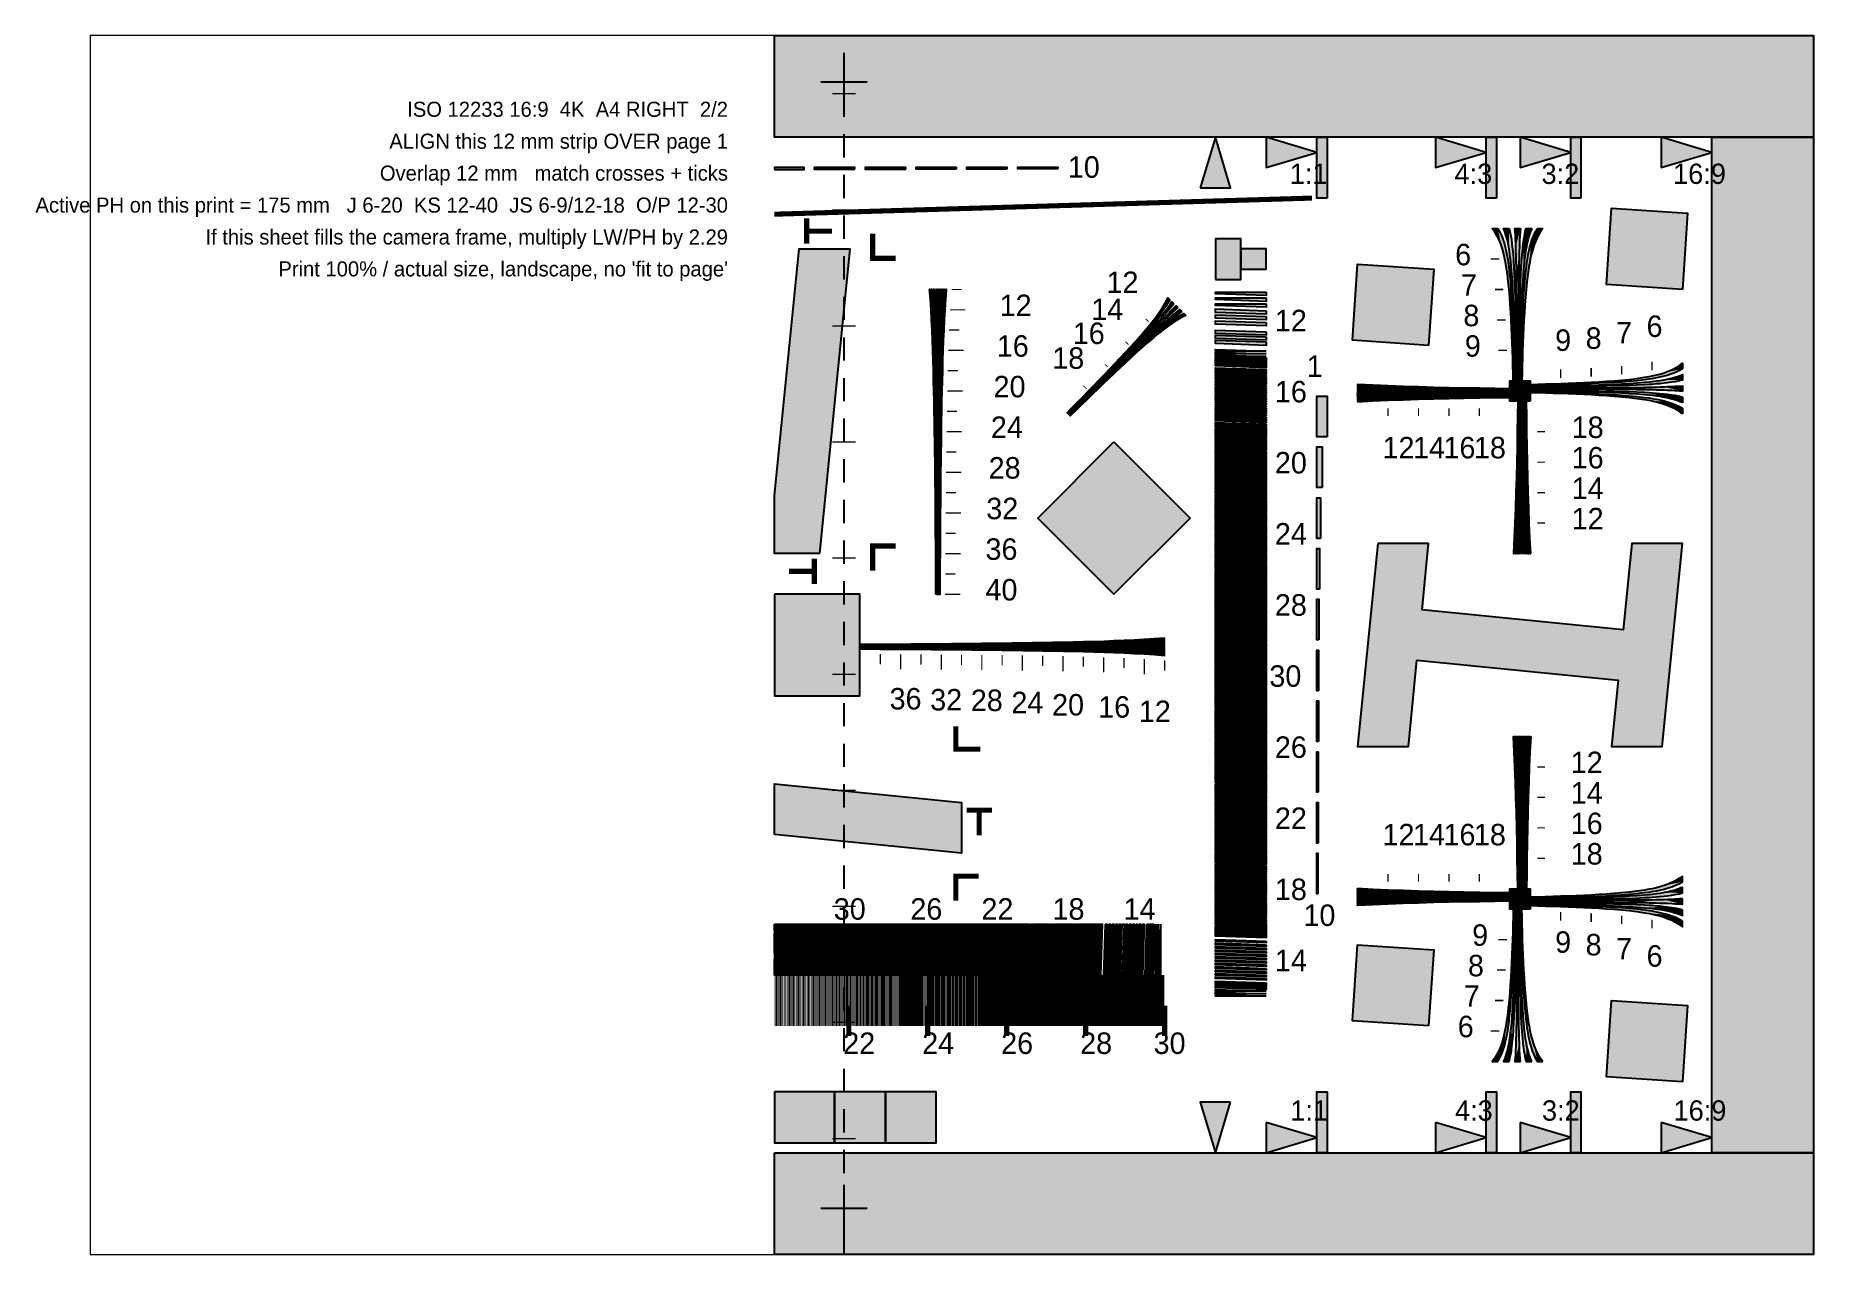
# Model space of a CAD drawing. Header units: millimetres. Extents: x -9 to 297, y 0 to 210.
import ezdxf
from ezdxf.enums import TextEntityAlignment as Align

# ---------------------------------------------------------------- set-up
doc = ezdxf.new("R2010")
doc.units = ezdxf.units.MM
for name, color, linetype in [('CENTER', 7, 'Continuous'), ('FRAME', 7, 'Continuous'), ('GLUE', 1, 'Continuous'), ('LABELS', 7, 'Continuous'), ('NOTES', 7, 'Continuous'), ('PERIPHERY', 7, 'Continuous'), ('SFR', 7, 'Continuous')]:
    doc.layers.add(name, color=color, linetype=linetype)

msp = doc.modelspace()

# ---------------------------------------------------------------- texts
at = {"layer": 'LABELS', "color": 250}
for s, height, p in [('10', 3.704, (168.51, 185.5)), ('1:1', 3.5, (206.75, 184.44)), ('4:3', 3.5, (235.14, 184.44)), ('3:2', 3.5, (250.14, 184.44)), ('16:9', 3.5, (272.81, 184.44)), ('6', 3.7, (235.26, 170.42)), ('12', 3.704, (175.17, 165.64)), ('7', 3.7, (236.26, 165.17)), ('12', 3.704, (156.76, 161.67)), ('14', 3.704, (172.55, 160.98)), ('12', 3.704, (204.19, 159.05)), ('8', 3.7, (236.68, 159.92)), ('16', 3.704, (169.36, 156.85)), ('9', 3.7, (252.49, 155.67)), ('8', 3.7, (257.74, 156.02)), ('7', 3.7, (262.99, 156.97)), ('6', 3.7, (268.24, 158.07)), ('16', 3.704, (156.27, 154.67)), ('18', 3.704, (165.83, 152.59)), ('9', 3.7, (236.93, 154.67)), ('1', 3.7, (209.67, 151.2)), ('20', 3.704, (155.71, 147.67)), ('16', 3.704, (204.19, 146.8)), ('24', 3.704, (155.25, 140.67)), ('18', 3.704, (255.34, 140.67)), ('20', 3.704, (204.19, 134.55)), ('12', 3.704, (222.74, 137.15)), ('14', 3.704, (227.99, 137.15)), ('16', 3.704, (233.24, 137.15)), ('18', 3.704, (238.49, 137.15)), ('16', 3.704, (255.34, 135.42)), ('28', 3.704, (154.86, 133.67)), ('14', 3.704, (255.34, 130.17)), ('32', 3.704, (154.46, 126.67)), ('12', 3.704, (255.34, 124.92)), ('24', 3.704, (204.19, 122.3)), ('36', 3.704, (154.32, 119.67)), ('40', 3.704, (154.32, 112.67)), ('28', 3.704, (204.19, 110.05)), ('30', 3.704, (203.24, 97.8)), ('36', 3.704, (137.79, 93.89)), ('32', 3.704, (144.79, 93.72)), ('28', 3.704, (151.79, 93.62)), ('24', 3.704, (158.79, 93.24)), ('20', 3.704, (165.79, 92.85)), ('16', 3.704, (173.74, 92.48)), ('12', 3.704, (180.74, 91.72)), ('26', 3.704, (204.19, 85.55)), ('12', 3.704, (255.17, 82.92)), ('14', 3.704, (255.17, 77.67)), ('22', 3.704, (204.19, 73.3)), ('12', 3.704, (222.74, 70.48)), ('14', 3.704, (227.99, 70.48)), ('16', 3.704, (233.24, 70.48)), ('18', 3.704, (238.49, 70.48)), ('16', 3.704, (255.17, 72.42)), ('18', 3.704, (255.17, 67.17)), ('18', 3.704, (204.19, 61.05)), ('30', 3.704, (128.17, 57.67)), ('26', 3.704, (141.37, 57.67)), ('22', 3.704, (153.62, 57.67)), ('18', 3.704, (165.87, 57.67)), ('14', 3.704, (178.12, 57.67)), ('10', 3.704, (209.11, 56.59)), ('9', 3.7, (238.19, 53.17)), ('9', 3.7, (252.49, 51.98)), ('8', 3.7, (257.74, 51.52)), ('14', 3.704, (204.19, 48.8)), ('7', 3.7, (262.99, 50.84)), ('6', 3.7, (268.24, 49.58)), ('8', 3.7, (237.46, 47.92)), ('7', 3.7, (236.74, 42.67)), ('6', 3.7, (235.7, 37.42)), ('22', 3.704, (129.8, 34.54)), ('24', 3.704, (143.41, 34.54)), ('26', 3.704, (157.02, 34.54)), ('28', 3.704, (170.63, 34.54)), ('30', 3.704, (183.29, 34.54)), ('1:1', 3.5, (206.84, 23.05)), ('4:3', 3.5, (235.23, 23.05)), ('3:2', 3.5, (250.22, 23.05)), ('16:9', 3.5, (272.89, 23.05))]:
    msp.add_text(s, height=height, dxfattribs=at).set_placement(p)
at = {"layer": 'NOTES', "color": 1}
for s, p in [('ISO 12233 16:9  4K  A4 RIGHT  2/2', (109.94, 196)), ('ALIGN this 12 mm strip OVER page 1', (109.94, 190.5)), ('Overlap 12 mm   match crosses + ticks', (109.94, 185)), ('Active PH on this print = 175 mm   J 6-20  KS 12-40  JS 6-9/12-18  O/P 12-30', (109.94, 179.5)), ('If this sheet fills the camera frame, multiply LW/PH by 2.29', (109.94, 174)), ("Print 100% / actual size, landscape, no 'fit to page'", (109.94, 168.5))]:
    msp.add_text(s, height=2.6, dxfattribs=at).set_placement(p, align=Align.RIGHT)

# ---------------------------------------------------------------- hatches: boundary and pattern name
at = {"layer": 'CENTER', "true_color": 0x000000}
h = msp.add_hatch(color=7, dxfattribs=at)
h.dxf.hatch_style = 1
h.paths.add_polyline_path([(117.94, 186.9), (123.07, 186.9), (123.07, 187.25), (117.94, 187.25), (117.94, 186.9)])
h = msp.add_hatch(color=7, dxfattribs=at)
h.dxf.hatch_style = 1
h.paths.add_polyline_path([(131.82, 186.96), (131.82, 187.25), (124.82, 187.25), (124.82, 186.96), (131.82, 186.96)])
h = msp.add_hatch(color=7, dxfattribs=at)
h.dxf.hatch_style = 1
h.paths.add_polyline_path([(140.57, 187), (140.57, 187.25), (133.57, 187.25), (133.57, 187), (140.57, 187)])
h = msp.add_hatch(color=7, dxfattribs=at)
h.dxf.hatch_style = 1
h.paths.add_polyline_path([(149.32, 187.03), (149.32, 187.25), (142.32, 187.25), (142.32, 187.03), (149.32, 187.03)])
h = msp.add_hatch(color=7, dxfattribs=at)
h.dxf.hatch_style = 1
h.paths.add_polyline_path([(158.07, 187.06), (158.07, 187.25), (151.07, 187.25), (151.07, 187.06), (158.07, 187.06)])
h = msp.add_hatch(color=7, dxfattribs=at)
h.dxf.hatch_style = 1
h.paths.add_polyline_path([(166.82, 187.07), (166.82, 187.25), (159.82, 187.25), (159.82, 187.07), (166.82, 187.07)])
h = msp.add_hatch(color=7, dxfattribs=at)
h.dxf.hatch_style = 1
h.paths.add_polyline_path([(144.63, 166.25), (144.76, 164.5), (144.88, 162.75), (144.97, 161), (145.05, 159.25), (145.12, 157.5), (145.19, 155.75), (145.24, 154), (145.29, 152.25), (145.33, 150.5), (145.37, 148.75), (145.41, 147), (145.44, 145.25), (145.47, 143.5), (145.49, 141.75), (145.52, 140), (145.54, 138.25), (145.57, 136.5), (145.59, 134.75), (145.6, 133), (145.62, 131.25), (145.64, 129.5), (145.65, 127.75), (145.67, 126), (145.68, 124.25), (145.69, 122.5), (145.71, 120.75), (145.71, 119), (145.73, 117.25), (145.74, 115.5), (145.74, 113.75), (145.79, 113.75), (145.78, 115.5), (145.77, 117.25), (145.76, 119), (145.75, 120.75), (145.74, 122.5), (145.73, 124.25), (145.72, 126), (145.7, 127.75), (145.69, 129.5), (145.68, 131.25), (145.67, 133), (145.65, 134.75), (145.63, 136.5), (145.61, 138.25), (145.59, 140), (145.57, 141.75), (145.55, 143.5), (145.52, 145.25), (145.49, 147), (145.46, 148.75), (145.42, 150.5), (145.39, 152.25), (145.35, 154), (145.3, 155.75), (145.24, 157.5), (145.18, 159.25), (145.11, 161), (145.02, 162.75), (144.92, 164.5), (144.8, 166.25), (144.63, 166.25)])
h = msp.add_hatch(color=7, dxfattribs=at)
h.dxf.hatch_style = 1
h.paths.add_polyline_path([(144.98, 166.25), (145.08, 164.5), (145.17, 162.75), (145.24, 161), (145.3, 159.25), (145.36, 157.5), (145.41, 155.75), (145.45, 154), (145.49, 152.25), (145.52, 150.5), (145.55, 148.75), (145.57, 147), (145.6, 145.25), (145.62, 143.5), (145.64, 141.75), (145.66, 140), (145.68, 138.25), (145.7, 136.5), (145.71, 134.75), (145.72, 133), (145.74, 131.25), (145.75, 129.5), (145.76, 127.75), (145.77, 126), (145.78, 124.25), (145.79, 122.5), (145.8, 120.75), (145.81, 119), (145.82, 117.25), (145.82, 115.5), (145.83, 113.75), (145.88, 113.75), (145.87, 115.5), (145.86, 117.25), (145.86, 119), (145.85, 120.75), (145.84, 122.5), (145.83, 124.25), (145.82, 126), (145.81, 127.75), (145.81, 129.5), (145.8, 131.25), (145.78, 133), (145.77, 134.75), (145.76, 136.5), (145.74, 138.25), (145.73, 140), (145.71, 141.75), (145.7, 143.5), (145.68, 145.25), (145.66, 147), (145.63, 148.75), (145.61, 150.5), (145.58, 152.25), (145.55, 154), (145.52, 155.75), (145.47, 157.5), (145.43, 159.25), (145.38, 161), (145.32, 162.75), (145.24, 164.5), (145.15, 166.25), (144.98, 166.25)])
h = msp.add_hatch(color=7, dxfattribs=at)
h.dxf.hatch_style = 1
h.paths.add_polyline_path([(145.33, 166.25), (145.4, 164.5), (145.46, 162.75), (145.51, 161), (145.55, 159.25), (145.59, 157.5), (145.63, 155.75), (145.65, 154), (145.68, 152.25), (145.7, 150.5), (145.72, 148.75), (145.74, 147), (145.76, 145.25), (145.77, 143.5), (145.79, 141.75), (145.8, 140), (145.81, 138.25), (145.82, 136.5), (145.84, 134.75), (145.85, 133), (145.85, 131.25), (145.86, 129.5), (145.87, 127.75), (145.88, 126), (145.88, 124.25), (145.89, 122.5), (145.9, 120.75), (145.9, 119), (145.91, 117.25), (145.92, 115.5), (145.92, 113.75), (145.96, 113.75), (145.96, 115.5), (145.95, 117.25), (145.95, 119), (145.95, 120.75), (145.94, 122.5), (145.94, 124.25), (145.93, 126), (145.92, 127.75), (145.92, 129.5), (145.91, 131.25), (145.91, 133), (145.9, 134.75), (145.89, 136.5), (145.88, 138.25), (145.87, 140), (145.86, 141.75), (145.85, 143.5), (145.84, 145.25), (145.82, 147), (145.81, 148.75), (145.79, 150.5), (145.78, 152.25), (145.76, 154), (145.74, 155.75), (145.71, 157.5), (145.68, 159.25), (145.64, 161), (145.6, 162.75), (145.56, 164.5), (145.5, 166.25), (145.33, 166.25)])
h = msp.add_hatch(color=7, dxfattribs=at)
h.dxf.hatch_style = 1
h.paths.add_polyline_path([(145.68, 166.25), (145.72, 164.5), (145.75, 162.75), (145.78, 161), (145.81, 159.25), (145.82, 157.5), (145.85, 155.75), (145.86, 154), (145.87, 152.25), (145.88, 150.5), (145.9, 148.75), (145.91, 147), (145.92, 145.25), (145.93, 143.5), (145.93, 141.75), (145.94, 140), (145.95, 138.25), (145.95, 136.5), (145.96, 134.75), (145.97, 133), (145.97, 131.25), (145.98, 129.5), (145.98, 127.75), (145.99, 126), (145.99, 124.25), (145.99, 122.5), (145.99, 120.75), (146, 119), (146, 117.25), (146, 115.5), (146.01, 113.75), (146.05, 113.75), (146.05, 115.5), (146.05, 117.25), (146.05, 119), (146.04, 120.75), (146.04, 122.5), (146.04, 124.25), (146.04, 126), (146.03, 127.75), (146.03, 129.5), (146.03, 131.25), (146.02, 133), (146.02, 134.75), (146.02, 136.5), (146.02, 138.25), (146.01, 140), (146.01, 141.75), (146, 143.5), (146, 145.25), (145.99, 147), (145.99, 148.75), (145.98, 150.5), (145.97, 152.25), (145.96, 154), (145.95, 155.75), (145.94, 157.5), (145.93, 159.25), (145.92, 161), (145.9, 162.75), (145.88, 164.5), (145.85, 166.25), (145.68, 166.25)])
h = msp.add_hatch(color=7, dxfattribs=at)
h.dxf.hatch_style = 1
h.paths.add_polyline_path([(146.03, 166.25), (146.04, 164.5), (146.04, 162.75), (146.05, 161), (146.06, 159.25), (146.06, 157.5), (146.06, 155.75), (146.06, 154), (146.07, 152.25), (146.07, 150.5), (146.07, 148.75), (146.07, 147), (146.08, 145.25), (146.08, 143.5), (146.08, 141.75), (146.08, 140), (146.08, 138.25), (146.09, 136.5), (146.09, 134.75), (146.09, 133), (146.09, 131.25), (146.09, 129.5), (146.09, 127.75), (146.09, 126), (146.09, 124.25), (146.09, 122.5), (146.09, 120.75), (146.09, 119), (146.09, 117.25), (146.09, 115.5), (146.09, 113.75), (146.14, 113.75), (146.14, 115.5), (146.14, 117.25), (146.14, 119), (146.14, 120.75), (146.14, 122.5), (146.14, 124.25), (146.14, 126), (146.14, 127.75), (146.14, 129.5), (146.15, 131.25), (146.15, 133), (146.15, 134.75), (146.15, 136.5), (146.15, 138.25), (146.15, 140), (146.15, 141.75), (146.15, 143.5), (146.15, 145.25), (146.16, 147), (146.16, 148.75), (146.16, 150.5), (146.16, 152.25), (146.17, 154), (146.17, 155.75), (146.17, 157.5), (146.18, 159.25), (146.18, 161), (146.19, 162.75), (146.19, 164.5), (146.2, 166.25), (146.03, 166.25)])
h = msp.add_hatch(color=7, dxfattribs=at)
h.dxf.hatch_style = 1
h.paths.add_polyline_path([(146.38, 166.25), (146.36, 164.5), (146.33, 162.75), (146.32, 161), (146.3, 159.25), (146.29, 157.5), (146.28, 155.75), (146.27, 154), (146.26, 152.25), (146.26, 150.5), (146.25, 148.75), (146.24, 147), (146.23, 145.25), (146.23, 143.5), (146.23, 141.75), (146.22, 140), (146.22, 138.25), (146.21, 136.5), (146.21, 134.75), (146.21, 133), (146.2, 131.25), (146.2, 129.5), (146.2, 127.75), (146.2, 126), (146.2, 124.25), (146.19, 122.5), (146.19, 120.75), (146.19, 119), (146.19, 117.25), (146.18, 115.5), (146.18, 113.75), (146.23, 113.75), (146.23, 115.5), (146.23, 117.25), (146.23, 119), (146.24, 120.75), (146.24, 122.5), (146.24, 124.25), (146.25, 126), (146.25, 127.75), (146.26, 129.5), (146.26, 131.25), (146.26, 133), (146.27, 134.75), (146.28, 136.5), (146.28, 138.25), (146.29, 140), (146.3, 141.75), (146.3, 143.5), (146.31, 145.25), (146.33, 147), (146.33, 148.75), (146.35, 150.5), (146.36, 152.25), (146.37, 154), (146.39, 155.75), (146.41, 157.5), (146.43, 159.25), (146.45, 161), (146.48, 162.75), (146.51, 164.5), (146.55, 166.25), (146.38, 166.25)])
h = msp.add_hatch(color=7, dxfattribs=at)
h.dxf.hatch_style = 1
h.paths.add_polyline_path([(146.73, 166.25), (146.67, 164.5), (146.63, 162.75), (146.59, 161), (146.55, 159.25), (146.52, 157.5), (146.5, 155.75), (146.47, 154), (146.46, 152.25), (146.44, 150.5), (146.42, 148.75), (146.41, 147), (146.4, 145.25), (146.38, 143.5), (146.37, 141.75), (146.36, 140), (146.35, 138.25), (146.34, 136.5), (146.33, 134.75), (146.33, 133), (146.32, 131.25), (146.31, 129.5), (146.31, 127.75), (146.3, 126), (146.3, 124.25), (146.29, 122.5), (146.29, 120.75), (146.28, 119), (146.28, 117.25), (146.27, 115.5), (146.27, 113.75), (146.31, 113.75), (146.32, 115.5), (146.32, 117.25), (146.33, 119), (146.33, 120.75), (146.34, 122.5), (146.35, 124.25), (146.36, 126), (146.36, 127.75), (146.37, 129.5), (146.38, 131.25), (146.39, 133), (146.4, 134.75), (146.41, 136.5), (146.42, 138.25), (146.43, 140), (146.44, 141.75), (146.46, 143.5), (146.48, 145.25), (146.49, 147), (146.51, 148.75), (146.53, 150.5), (146.55, 152.25), (146.58, 154), (146.61, 155.75), (146.64, 157.5), (146.68, 159.25), (146.72, 161), (146.77, 162.75), (146.83, 164.5), (146.9, 166.25), (146.73, 166.25)])
h = msp.add_hatch(color=7, dxfattribs=at)
h.dxf.hatch_style = 1
h.paths.add_polyline_path([(147.08, 166.25), (146.99, 164.5), (146.92, 162.75), (146.86, 161), (146.8, 159.25), (146.76, 157.5), (146.72, 155.75), (146.68, 154), (146.65, 152.25), (146.62, 150.5), (146.6, 148.75), (146.58, 147), (146.55, 145.25), (146.54, 143.5), (146.52, 141.75), (146.5, 140), (146.49, 138.25), (146.47, 136.5), (146.46, 134.75), (146.45, 133), (146.44, 131.25), (146.43, 129.5), (146.42, 127.75), (146.41, 126), (146.4, 124.25), (146.39, 122.5), (146.38, 120.75), (146.37, 119), (146.37, 117.25), (146.36, 115.5), (146.36, 113.75), (146.4, 113.75), (146.41, 115.5), (146.41, 117.25), (146.42, 119), (146.43, 120.75), (146.44, 122.5), (146.45, 124.25), (146.46, 126), (146.47, 127.75), (146.48, 129.5), (146.5, 131.25), (146.51, 133), (146.52, 134.75), (146.54, 136.5), (146.55, 138.25), (146.57, 140), (146.59, 141.75), (146.61, 143.5), (146.63, 145.25), (146.66, 147), (146.68, 148.75), (146.72, 150.5), (146.75, 152.25), (146.79, 154), (146.83, 155.75), (146.87, 157.5), (146.93, 159.25), (146.99, 161), (147.07, 162.75), (147.15, 164.5), (147.25, 166.25), (147.08, 166.25)])
h = msp.add_hatch(color=7, dxfattribs=at)
h.dxf.hatch_style = 1
h.paths.add_polyline_path([(147.43, 166.25), (147.31, 164.5), (147.21, 162.75), (147.13, 161), (147.05, 159.25), (146.99, 157.5), (146.94, 155.75), (146.89, 154), (146.85, 152.25), (146.81, 150.5), (146.77, 148.75), (146.74, 147), (146.71, 145.25), (146.68, 143.5), (146.66, 141.75), (146.64, 140), (146.62, 138.25), (146.6, 136.5), (146.58, 134.75), (146.57, 133), (146.55, 131.25), (146.54, 129.5), (146.53, 127.75), (146.51, 126), (146.5, 124.25), (146.49, 122.5), (146.48, 120.75), (146.47, 119), (146.46, 117.25), (146.45, 115.5), (146.44, 113.75), (146.49, 113.75), (146.5, 115.5), (146.51, 117.25), (146.52, 119), (146.53, 120.75), (146.54, 122.5), (146.55, 124.25), (146.57, 126), (146.58, 127.75), (146.6, 129.5), (146.61, 131.25), (146.63, 133), (146.65, 134.75), (146.67, 136.5), (146.69, 138.25), (146.71, 140), (146.74, 141.75), (146.76, 143.5), (146.79, 145.25), (146.82, 147), (146.86, 148.75), (146.9, 150.5), (146.94, 152.25), (146.99, 154), (147.05, 155.75), (147.11, 157.5), (147.18, 159.25), (147.26, 161), (147.35, 162.75), (147.47, 164.5), (147.6, 166.25), (147.43, 166.25)])
h = msp.add_hatch(color=7, dxfattribs=at)
h.dxf.hatch_style = 1
h.paths.add_polyline_path([(213.19, 140.87), (211.44, 140.87), (211.44, 147.87), (213.19, 147.87), (213.19, 140.87)])
h = msp.add_hatch(color=7, dxfattribs=at)
h.dxf.hatch_style = 1
h.paths.add_polyline_path([(212.32, 132.13), (211.44, 132.13), (211.44, 139.12), (212.32, 139.12), (212.32, 132.13)])
h = msp.add_hatch(color=7, dxfattribs=at)
h.dxf.hatch_style = 1
h.paths.add_polyline_path([(212.03, 123.37), (211.44, 123.37), (211.44, 130.37), (212.03, 130.37), (212.03, 123.37)])
h = msp.add_hatch(color=7, dxfattribs=at)
h.dxf.hatch_style = 1
h.paths.add_polyline_path([(211.88, 114.62), (211.44, 114.62), (211.44, 121.62), (211.88, 121.62), (211.88, 114.62)])
h = msp.add_hatch(color=7, dxfattribs=at)
h.dxf.hatch_style = 1
h.paths.add_polyline_path([(117.94, 113.75), (117.94, 96.25), (132.69, 96.25), (132.69, 113.75), (117.94, 113.75)])
h = msp.add_hatch(color=7, dxfattribs=at)
h.dxf.hatch_style = 1
h.paths.add_polyline_path([(211.79, 105.88), (211.44, 105.88), (211.44, 112.88), (211.79, 112.88), (211.79, 105.88)])
h = msp.add_hatch(color=7, dxfattribs=at)
h.dxf.hatch_style = 1
h.paths.add_polyline_path([(185.19, 106.19), (183.44, 106.05), (181.69, 105.94), (179.94, 105.85), (178.19, 105.76), (176.44, 105.69), (174.69, 105.63), (172.94, 105.57), (171.19, 105.53), (169.44, 105.48), (167.69, 105.44), (165.94, 105.41), (164.19, 105.38), (162.44, 105.35), (160.69, 105.32), (158.94, 105.29), (157.19, 105.27), (155.44, 105.25), (153.69, 105.23), (151.94, 105.21), (150.19, 105.19), (148.44, 105.18), (146.69, 105.16), (144.94, 105.15), (143.19, 105.14), (141.44, 105.12), (139.69, 105.11), (137.94, 105.1), (136.19, 105.09), (134.44, 105.08), (132.69, 105.07), (132.69, 105.03), (134.44, 105.04), (136.19, 105.05), (137.94, 105.05), (139.69, 105.06), (141.44, 105.08), (143.19, 105.08), (144.94, 105.1), (146.69, 105.11), (148.44, 105.12), (150.19, 105.14), (151.94, 105.15), (153.69, 105.17), (155.44, 105.19), (157.19, 105.2), (158.94, 105.22), (160.69, 105.25), (162.44, 105.27), (164.19, 105.29), (165.94, 105.33), (167.69, 105.36), (169.44, 105.39), (171.19, 105.43), (172.94, 105.47), (174.69, 105.52), (176.44, 105.57), (178.19, 105.64), (179.94, 105.71), (181.69, 105.79), (183.44, 105.89), (185.19, 106.01), (185.19, 106.19)])
h = msp.add_hatch(color=7, dxfattribs=at)
h.dxf.hatch_style = 1
h.paths.add_polyline_path([(185.19, 105.84), (183.44, 105.73), (181.69, 105.65), (179.94, 105.57), (178.19, 105.51), (176.44, 105.46), (174.69, 105.41), (172.94, 105.37), (171.19, 105.33), (169.44, 105.3), (167.69, 105.27), (165.94, 105.24), (164.19, 105.22), (162.44, 105.19), (160.69, 105.17), (158.94, 105.15), (157.19, 105.14), (155.44, 105.12), (153.69, 105.11), (151.94, 105.09), (150.19, 105.08), (148.44, 105.07), (146.69, 105.05), (144.94, 105.05), (143.19, 105.03), (141.44, 105.02), (139.69, 105.01), (137.94, 105.01), (136.19, 105), (134.44, 104.99), (132.69, 104.98), (132.69, 104.94), (134.44, 104.94), (136.19, 104.95), (137.94, 104.96), (139.69, 104.97), (141.44, 104.98), (143.19, 104.98), (144.94, 104.99), (146.69, 105), (148.44, 105.01), (150.19, 105.02), (151.94, 105.03), (153.69, 105.05), (155.44, 105.05), (157.19, 105.07), (158.94, 105.08), (160.69, 105.1), (162.44, 105.12), (164.19, 105.14), (165.94, 105.16), (167.69, 105.18), (169.44, 105.21), (171.19, 105.23), (172.94, 105.26), (174.69, 105.3), (176.44, 105.34), (178.19, 105.39), (179.94, 105.44), (181.69, 105.5), (183.44, 105.57), (185.19, 105.66), (185.19, 105.84)])
h = msp.add_hatch(color=7, dxfattribs=at)
h.dxf.hatch_style = 1
h.paths.add_polyline_path([(185.19, 105.49), (183.44, 105.42), (181.69, 105.36), (179.94, 105.3), (178.19, 105.26), (176.44, 105.22), (174.69, 105.19), (172.94, 105.16), (171.19, 105.14), (169.44, 105.12), (167.69, 105.09), (165.94, 105.08), (164.19, 105.06), (162.44, 105.04), (160.69, 105.03), (158.94, 105.01), (157.19, 105), (155.44, 104.99), (153.69, 104.98), (151.94, 104.97), (150.19, 104.96), (148.44, 104.95), (146.69, 104.94), (144.94, 104.94), (143.19, 104.93), (141.44, 104.92), (139.69, 104.92), (137.94, 104.91), (136.19, 104.9), (134.44, 104.9), (132.69, 104.9), (132.69, 104.85), (134.44, 104.86), (136.19, 104.86), (137.94, 104.87), (139.69, 104.87), (141.44, 104.87), (143.19, 104.88), (144.94, 104.88), (146.69, 104.89), (148.44, 104.9), (150.19, 104.9), (151.94, 104.91), (153.69, 104.92), (155.44, 104.93), (157.19, 104.94), (158.94, 104.94), (160.69, 104.95), (162.44, 104.97), (164.19, 104.98), (165.94, 104.99), (167.69, 105.01), (169.44, 105.02), (171.19, 105.04), (172.94, 105.06), (174.69, 105.08), (176.44, 105.11), (178.19, 105.14), (179.94, 105.17), (181.69, 105.21), (183.44, 105.26), (185.19, 105.31), (185.19, 105.49)])
h = msp.add_hatch(color=7, dxfattribs=at)
h.dxf.hatch_style = 1
h.paths.add_polyline_path([(185.19, 105.14), (183.44, 105.1), (181.69, 105.06), (179.94, 105.04), (178.19, 105.01), (176.44, 104.99), (174.69, 104.97), (172.94, 104.96), (171.19, 104.94), (169.44, 104.93), (167.69, 104.92), (165.94, 104.91), (164.19, 104.9), (162.44, 104.89), (160.69, 104.88), (158.94, 104.87), (157.19, 104.87), (155.44, 104.86), (153.69, 104.86), (151.94, 104.85), (150.19, 104.84), (148.44, 104.84), (146.69, 104.84), (144.94, 104.83), (143.19, 104.83), (141.44, 104.83), (139.69, 104.82), (137.94, 104.82), (136.19, 104.81), (134.44, 104.81), (132.69, 104.81), (132.69, 104.77), (134.44, 104.77), (136.19, 104.77), (137.94, 104.77), (139.69, 104.77), (141.44, 104.77), (143.19, 104.78), (144.94, 104.78), (146.69, 104.78), (148.44, 104.78), (150.19, 104.79), (151.94, 104.79), (153.69, 104.79), (155.44, 104.8), (157.19, 104.8), (158.94, 104.8), (160.69, 104.81), (162.44, 104.81), (164.19, 104.82), (165.94, 104.83), (167.69, 104.83), (169.44, 104.84), (171.19, 104.84), (172.94, 104.85), (174.69, 104.86), (176.44, 104.87), (178.19, 104.89), (179.94, 104.9), (181.69, 104.92), (183.44, 104.94), (185.19, 104.96), (185.19, 105.14)])
h = msp.add_hatch(color=7, dxfattribs=at)
h.dxf.hatch_style = 1
h.paths.add_polyline_path([(185.19, 104.79), (183.44, 104.78), (181.69, 104.77), (179.94, 104.77), (178.19, 104.76), (176.44, 104.76), (174.69, 104.75), (172.94, 104.75), (171.19, 104.75), (169.44, 104.75), (167.69, 104.74), (165.94, 104.74), (164.19, 104.74), (162.44, 104.74), (160.69, 104.74), (158.94, 104.74), (157.19, 104.74), (155.44, 104.73), (153.69, 104.73), (151.94, 104.73), (150.19, 104.73), (148.44, 104.73), (146.69, 104.73), (144.94, 104.73), (143.19, 104.73), (141.44, 104.73), (139.69, 104.73), (137.94, 104.72), (136.19, 104.72), (134.44, 104.72), (132.69, 104.72), (132.69, 104.68), (134.44, 104.68), (136.19, 104.68), (137.94, 104.68), (139.69, 104.67), (141.44, 104.67), (143.19, 104.67), (144.94, 104.67), (146.69, 104.67), (148.44, 104.67), (150.19, 104.67), (151.94, 104.67), (153.69, 104.67), (155.44, 104.67), (157.19, 104.67), (158.94, 104.67), (160.69, 104.67), (162.44, 104.66), (164.19, 104.66), (165.94, 104.66), (167.69, 104.66), (169.44, 104.65), (171.19, 104.65), (172.94, 104.65), (174.69, 104.64), (176.44, 104.64), (178.19, 104.64), (179.94, 104.64), (181.69, 104.63), (183.44, 104.62), (185.19, 104.61), (185.19, 104.79)])
h = msp.add_hatch(color=7, dxfattribs=at)
h.dxf.hatch_style = 1
h.paths.add_polyline_path([(185.19, 104.44), (183.44, 104.46), (181.69, 104.48), (179.94, 104.5), (178.19, 104.51), (176.44, 104.52), (174.69, 104.53), (172.94, 104.55), (171.19, 104.56), (169.44, 104.56), (167.69, 104.57), (165.94, 104.57), (164.19, 104.58), (162.44, 104.59), (160.69, 104.59), (158.94, 104.59), (157.19, 104.6), (155.44, 104.6), (153.69, 104.61), (151.94, 104.61), (150.19, 104.61), (148.44, 104.62), (146.69, 104.62), (144.94, 104.62), (143.19, 104.62), (141.44, 104.63), (139.69, 104.63), (137.94, 104.63), (136.19, 104.63), (134.44, 104.63), (132.69, 104.63), (132.69, 104.59), (134.44, 104.59), (136.19, 104.59), (137.94, 104.58), (139.69, 104.58), (141.44, 104.57), (143.19, 104.57), (144.94, 104.57), (146.69, 104.56), (148.44, 104.56), (150.19, 104.56), (151.94, 104.55), (153.69, 104.54), (155.44, 104.54), (157.19, 104.53), (158.94, 104.52), (160.69, 104.52), (162.44, 104.51), (164.19, 104.5), (165.94, 104.49), (167.69, 104.48), (169.44, 104.47), (171.19, 104.45), (172.94, 104.44), (174.69, 104.42), (176.44, 104.41), (178.19, 104.39), (179.94, 104.36), (181.69, 104.34), (183.44, 104.3), (185.19, 104.26), (185.19, 104.44)])
h = msp.add_hatch(color=7, dxfattribs=at)
h.dxf.hatch_style = 1
h.paths.add_polyline_path([(185.19, 104.09), (183.44, 104.14), (181.69, 104.19), (179.94, 104.23), (178.19, 104.26), (176.44, 104.29), (174.69, 104.31), (172.94, 104.34), (171.19, 104.36), (169.44, 104.38), (167.69, 104.39), (165.94, 104.41), (164.19, 104.42), (162.44, 104.43), (160.69, 104.45), (158.94, 104.45), (157.19, 104.46), (155.44, 104.47), (153.69, 104.48), (151.94, 104.49), (150.19, 104.49), (148.44, 104.5), (146.69, 104.51), (144.94, 104.52), (143.19, 104.52), (141.44, 104.52), (139.69, 104.53), (137.94, 104.53), (136.19, 104.54), (134.44, 104.54), (132.69, 104.55), (132.69, 104.5), (134.44, 104.5), (136.19, 104.49), (137.94, 104.49), (139.69, 104.48), (141.44, 104.48), (143.19, 104.47), (144.94, 104.46), (146.69, 104.45), (148.44, 104.45), (150.19, 104.44), (151.94, 104.43), (153.69, 104.42), (155.44, 104.41), (157.19, 104.4), (158.94, 104.38), (160.69, 104.37), (162.44, 104.36), (164.19, 104.34), (165.94, 104.32), (167.69, 104.31), (169.44, 104.28), (171.19, 104.26), (172.94, 104.24), (174.69, 104.21), (176.44, 104.17), (178.19, 104.14), (179.94, 104.1), (181.69, 104.04), (183.44, 103.98), (185.19, 103.91), (185.19, 104.09)])
h = msp.add_hatch(color=7, dxfattribs=at)
h.dxf.hatch_style = 1
h.paths.add_polyline_path([(185.19, 103.74), (183.44, 103.82), (181.69, 103.9), (179.94, 103.96), (178.19, 104.01), (176.44, 104.06), (174.69, 104.1), (172.94, 104.14), (171.19, 104.17), (169.44, 104.19), (167.69, 104.22), (165.94, 104.24), (164.19, 104.26), (162.44, 104.28), (160.69, 104.3), (158.94, 104.31), (157.19, 104.33), (155.44, 104.35), (153.69, 104.35), (151.94, 104.37), (150.19, 104.38), (148.44, 104.39), (146.69, 104.4), (144.94, 104.41), (143.19, 104.42), (141.44, 104.42), (139.69, 104.43), (137.94, 104.44), (136.19, 104.45), (134.44, 104.46), (132.69, 104.46), (132.69, 104.42), (134.44, 104.41), (136.19, 104.4), (137.94, 104.39), (139.69, 104.38), (141.44, 104.38), (143.19, 104.37), (144.94, 104.35), (146.69, 104.35), (148.44, 104.33), (150.19, 104.32), (151.94, 104.31), (153.69, 104.29), (155.44, 104.28), (157.19, 104.26), (158.94, 104.24), (160.69, 104.23), (162.44, 104.21), (164.19, 104.18), (165.94, 104.16), (167.69, 104.13), (169.44, 104.1), (171.19, 104.07), (172.94, 104.03), (174.69, 103.99), (176.44, 103.94), (178.19, 103.89), (179.94, 103.82), (181.69, 103.75), (183.44, 103.67), (185.19, 103.56), (185.19, 103.74), (185.19, 103.74)])
h = msp.add_hatch(color=7, dxfattribs=at)
h.dxf.hatch_style = 1
h.paths.add_polyline_path([(185.19, 103.39), (183.44, 103.51), (181.69, 103.61), (179.94, 103.69), (178.19, 103.76), (176.44, 103.82), (174.69, 103.88), (172.94, 103.93), (171.19, 103.97), (169.44, 104.01), (167.69, 104.04), (165.94, 104.07), (164.19, 104.1), (162.44, 104.13), (160.69, 104.15), (158.94, 104.17), (157.19, 104.2), (155.44, 104.21), (153.69, 104.23), (151.94, 104.25), (150.19, 104.26), (148.44, 104.28), (146.69, 104.29), (144.94, 104.3), (143.19, 104.31), (141.44, 104.32), (139.69, 104.34), (137.94, 104.35), (136.19, 104.35), (134.44, 104.36), (132.69, 104.37), (132.69, 104.33), (134.44, 104.32), (136.19, 104.31), (137.94, 104.3), (139.69, 104.29), (141.44, 104.28), (143.19, 104.26), (144.94, 104.25), (146.69, 104.24), (148.44, 104.22), (150.19, 104.21), (151.94, 104.19), (153.69, 104.17), (155.44, 104.15), (157.19, 104.13), (158.94, 104.1), (160.69, 104.08), (162.44, 104.05), (164.19, 104.02), (165.94, 103.99), (167.69, 103.96), (169.44, 103.92), (171.19, 103.87), (172.94, 103.82), (174.69, 103.77), (176.44, 103.71), (178.19, 103.64), (179.94, 103.55), (181.69, 103.46), (183.44, 103.35), (185.19, 103.21), (185.19, 103.39)])
h = msp.add_hatch(color=7, dxfattribs=at)
h.dxf.hatch_style = 1
h.paths.add_polyline_path([(211.73, 97.13), (211.44, 97.13), (211.44, 104.12), (211.73, 104.12), (211.73, 97.13)])
h = msp.add_hatch(color=7, dxfattribs=at)
h.dxf.hatch_style = 1
h.paths.add_polyline_path([(211.7, 88.38), (211.44, 88.38), (211.44, 95.38), (211.7, 95.38), (211.7, 88.38)])
h = msp.add_hatch(color=7, dxfattribs=at)
h.dxf.hatch_style = 1
h.paths.add_polyline_path([(211.66, 79.63), (211.44, 79.63), (211.44, 86.62), (211.66, 86.62), (211.66, 79.63)])
h = msp.add_hatch(color=7, dxfattribs=at)
h.dxf.hatch_style = 1
h.paths.add_polyline_path([(211.63, 70.88), (211.44, 70.88), (211.44, 77.87), (211.63, 77.87), (211.63, 70.88)])
h = msp.add_hatch(color=7, dxfattribs=at)
h.dxf.hatch_style = 1
h.paths.add_polyline_path([(211.62, 62.13), (211.44, 62.13), (211.44, 69.13), (211.62, 69.13), (211.62, 62.13)])
at = {"layer": 'FRAME', "true_color": 0x000000}
h = msp.add_hatch(color=7, dxfattribs=at)
h.dxf.hatch_style = 1
h.paths.add_polyline_path([(117.94, 210), (297, 210), (297, 192.5), (117.94, 192.5), (117.94, 210)])
h = msp.add_hatch(color=7, dxfattribs=at)
h.dxf.hatch_style = 1
h.paths.add_polyline_path([(191.32, 183.75), (196.57, 183.75), (193.94, 192.5), (191.32, 183.75)])
h = msp.add_hatch(color=7, dxfattribs=at)
h.dxf.hatch_style = 1
h.paths.add_polyline_path([(202.69, 192.5), (202.69, 187.25), (211.44, 189.87), (202.69, 192.5)])
h = msp.add_hatch(color=7, dxfattribs=at)
h.dxf.hatch_style = 1
h.paths.add_polyline_path([(213.19, 182), (211.44, 182), (211.44, 192.5), (213.19, 192.5), (213.19, 182)])
h = msp.add_hatch(color=7, dxfattribs=at)
h.dxf.hatch_style = 1
h.paths.add_polyline_path([(231.86, 192.5), (231.86, 187.25), (240.61, 189.87), (231.86, 192.5)])
h = msp.add_hatch(color=7, dxfattribs=at)
h.dxf.hatch_style = 1
h.paths.add_polyline_path([(242.36, 182), (240.61, 182), (240.61, 192.5), (242.36, 192.5), (242.36, 182)])
h = msp.add_hatch(color=7, dxfattribs=at)
h.dxf.hatch_style = 1
h.paths.add_polyline_path([(246.44, 192.5), (246.44, 187.25), (255.19, 189.87), (246.44, 192.5)])
h = msp.add_hatch(color=7, dxfattribs=at)
h.dxf.hatch_style = 1
h.paths.add_polyline_path([(256.94, 182), (255.19, 182), (255.19, 192.5), (256.94, 192.5), (256.94, 182)])
h = msp.add_hatch(color=7, dxfattribs=at)
h.dxf.hatch_style = 1
h.paths.add_polyline_path([(270.75, 192.5), (270.75, 187.25), (279.5, 189.88), (270.75, 192.5)])
h = msp.add_hatch(color=7, dxfattribs=at)
h.dxf.hatch_style = 1
h.paths.add_polyline_path([(279.5, 192.5), (297, 192.5), (297, 17.5), (279.5, 17.5), (279.5, 192.5)])
h = msp.add_hatch(color=7, dxfattribs=at)
h.dxf.hatch_style = 1
h.paths.add_polyline_path([(193.94, 168), (198.32, 168), (198.32, 175), (193.94, 175), (193.94, 168)])
h = msp.add_hatch(color=7, dxfattribs=at)
h.dxf.hatch_style = 1
h.paths.add_polyline_path([(198.32, 169.75), (202.69, 169.75), (202.69, 173.25), (198.32, 173.25), (198.32, 169.75)])
h = msp.add_hatch(color=7, dxfattribs=at)
h.dxf.hatch_style = 1
h.paths.add_polyline_path([(213.19, 17.5), (211.44, 17.5), (211.44, 28), (213.19, 28), (213.19, 17.5)])
h = msp.add_hatch(color=7, dxfattribs=at)
h.dxf.hatch_style = 1
h.paths.add_polyline_path([(242.36, 17.5), (240.61, 17.5), (240.61, 28), (242.36, 28), (242.36, 17.5)])
h = msp.add_hatch(color=7, dxfattribs=at)
h.dxf.hatch_style = 1
h.paths.add_polyline_path([(256.94, 17.5), (255.19, 17.5), (255.19, 28), (256.94, 28), (256.94, 17.5)])
h = msp.add_hatch(color=7, dxfattribs=at)
h.dxf.hatch_style = 1
h.paths.add_polyline_path([(196.57, 26.25), (191.32, 26.25), (193.94, 17.5), (196.57, 26.25)])
h = msp.add_hatch(color=7, dxfattribs=at)
h.dxf.hatch_style = 1
h.paths.add_polyline_path([(202.69, 22.75), (202.69, 17.5), (211.44, 20.12), (202.69, 22.75)])
h = msp.add_hatch(color=7, dxfattribs=at)
h.dxf.hatch_style = 1
h.paths.add_polyline_path([(231.86, 22.75), (231.86, 17.5), (240.61, 20.12), (231.86, 22.75)])
h = msp.add_hatch(color=7, dxfattribs=at)
h.dxf.hatch_style = 1
h.paths.add_polyline_path([(246.44, 22.75), (246.44, 17.5), (255.19, 20.12), (246.44, 22.75)])
h = msp.add_hatch(color=7, dxfattribs=at)
h.dxf.hatch_style = 1
h.paths.add_polyline_path([(270.75, 22.75), (270.75, 17.5), (279.5, 20.13), (270.75, 22.75)])
h = msp.add_hatch(color=7, dxfattribs=at)
h.dxf.hatch_style = 1
h.paths.add_polyline_path([(117.94, 17.5), (297, 17.5), (297, 0), (117.94, 0), (117.94, 17.5)])
at = {"layer": 'PERIPHERY', "true_color": 0x000000}
h = msp.add_hatch(color=7, dxfattribs=at)
h.dxf.hatch_style = 1
h.paths.add_polyline_path([(242.61, 176.75), (242.92, 176.22), (243.29, 175.44), (243.49, 174.91), (243.74, 174.12), (243.88, 173.6), (244.07, 172.81), (244.18, 172.29), (244.31, 171.5), (244.4, 170.97), (244.5, 170.19), (244.65, 168.87), (244.77, 167.56), (244.88, 166.25), (244.97, 164.94), (245.04, 163.62), (245.11, 162.31), (245.16, 161), (245.21, 159.69), (245.26, 158.37), (245.3, 157.06), (245.33, 155.75), (245.37, 154.44), (245.4, 153.12), (245.42, 151.81), (245.45, 150.5), (245.28, 150.5), (245.25, 151.81), (245.22, 153.12), (245.18, 154.44), (245.14, 155.75), (245.1, 157.06), (245.04, 158.37), (244.98, 159.69), (244.92, 161), (244.85, 162.31), (244.76, 163.63), (244.67, 164.94), (244.56, 166.25), (244.42, 167.56), (244.26, 168.88), (244.07, 170.19), (243.93, 170.98), (243.83, 171.5), (243.65, 172.29), (243.52, 172.81), (243.28, 173.6), (243.1, 174.13), (242.77, 174.91), (242.51, 175.44), (242.04, 176.23), (241.64, 176.75), (242.61, 176.75), (242.61, 176.75)])
h = msp.add_hatch(color=7, dxfattribs=at)
h.dxf.hatch_style = 1
h.paths.add_polyline_path([(244.56, 176.75), (244.69, 176.22), (244.85, 175.44), (244.94, 174.91), (245.04, 174.12), (245.1, 173.6), (245.18, 172.81), (245.23, 172.29), (245.29, 171.5), (245.32, 170.97), (245.37, 170.19), (245.43, 168.87), (245.48, 167.56), (245.53, 166.25), (245.57, 164.94), (245.6, 163.62), (245.63, 162.31), (245.65, 161), (245.67, 159.69), (245.69, 158.37), (245.71, 157.06), (245.72, 155.75), (245.74, 154.44), (245.75, 153.12), (245.76, 151.81), (245.77, 150.5), (245.61, 150.5), (245.59, 151.81), (245.57, 153.12), (245.55, 154.44), (245.53, 155.75), (245.5, 157.06), (245.47, 158.37), (245.44, 159.69), (245.41, 161), (245.37, 162.31), (245.32, 163.63), (245.27, 164.94), (245.2, 166.25), (245.13, 167.56), (245.04, 168.88), (244.93, 170.19), (244.86, 170.98), (244.8, 171.5), (244.7, 172.29), (244.62, 172.81), (244.49, 173.6), (244.4, 174.13), (244.22, 174.91), (244.07, 175.44), (243.8, 176.23), (243.58, 176.75), (244.56, 176.75), (244.56, 176.75)])
h = msp.add_hatch(color=7, dxfattribs=at)
h.dxf.hatch_style = 1
h.paths.add_polyline_path([(246.5, 176.75), (246.46, 176.22), (246.4, 175.44), (246.37, 174.91), (246.34, 174.12), (246.32, 173.6), (246.29, 172.81), (246.28, 172.29), (246.26, 171.5), (246.25, 170.97), (246.23, 170.19), (246.21, 168.87), (246.19, 167.56), (246.17, 166.25), (246.17, 164.94), (246.16, 163.62), (246.15, 162.31), (246.14, 161), (246.13, 159.69), (246.12, 158.37), (246.12, 157.06), (246.11, 155.75), (246.11, 154.44), (246.1, 153.12), (246.1, 151.81), (246.1, 150.5), (245.93, 150.5), (245.93, 151.81), (245.93, 153.12), (245.92, 154.44), (245.92, 155.75), (245.91, 157.06), (245.91, 158.37), (245.9, 159.69), (245.89, 161), (245.88, 162.31), (245.87, 163.63), (245.86, 164.94), (245.85, 166.25), (245.84, 167.56), (245.82, 168.88), (245.8, 170.19), (245.78, 170.98), (245.77, 171.5), (245.75, 172.29), (245.74, 172.81), (245.71, 173.6), (245.69, 174.13), (245.65, 174.91), (245.63, 175.44), (245.57, 176.23), (245.53, 176.75), (246.5, 176.75), (246.5, 176.75)])
h = msp.add_hatch(color=7, dxfattribs=at)
h.dxf.hatch_style = 1
h.paths.add_polyline_path([(248.45, 176.75), (248.23, 176.22), (247.96, 175.44), (247.81, 174.91), (247.63, 174.12), (247.53, 173.6), (247.4, 172.81), (247.33, 172.29), (247.23, 171.5), (247.17, 170.97), (247.09, 170.19), (246.99, 168.87), (246.9, 167.56), (246.83, 166.25), (246.76, 164.94), (246.71, 163.62), (246.66, 162.31), (246.62, 161), (246.59, 159.69), (246.55, 158.37), (246.52, 157.06), (246.5, 155.75), (246.48, 154.44), (246.46, 153.12), (246.44, 151.81), (246.42, 150.5), (246.26, 150.5), (246.27, 151.81), (246.28, 153.12), (246.29, 154.44), (246.31, 155.75), (246.32, 157.06), (246.34, 158.37), (246.36, 159.69), (246.38, 161), (246.4, 162.31), (246.43, 163.63), (246.46, 164.94), (246.5, 166.25), (246.54, 167.56), (246.6, 168.88), (246.66, 170.19), (246.71, 170.98), (246.74, 171.5), (246.8, 172.29), (246.85, 172.81), (246.92, 173.6), (246.99, 174.13), (247.09, 174.91), (247.18, 175.44), (247.34, 176.23), (247.47, 176.75), (248.45, 176.75), (248.45, 176.75)])
h = msp.add_hatch(color=7, dxfattribs=at)
h.dxf.hatch_style = 1
h.paths.add_polyline_path([(250.39, 176.75), (249.99, 176.22), (249.51, 175.44), (249.26, 174.91), (248.93, 174.12), (248.75, 173.6), (248.51, 172.81), (248.38, 172.29), (248.2, 171.5), (248.1, 170.97), (247.96, 170.19), (247.76, 168.87), (247.6, 167.56), (247.47, 166.25), (247.36, 164.94), (247.26, 163.62), (247.18, 162.31), (247.11, 161), (247.05, 159.69), (246.99, 158.37), (246.93, 157.06), (246.89, 155.75), (246.85, 154.44), (246.81, 153.12), (246.78, 151.81), (246.74, 150.5), (246.58, 150.5), (246.61, 151.81), (246.63, 153.12), (246.66, 154.44), (246.7, 155.75), (246.73, 157.06), (246.77, 158.37), (246.82, 159.69), (246.87, 161), (246.92, 162.31), (246.99, 163.63), (247.06, 164.94), (247.15, 166.25), (247.25, 167.56), (247.38, 168.88), (247.53, 170.19), (247.63, 170.98), (247.72, 171.5), (247.85, 172.29), (247.96, 172.81), (248.14, 173.6), (248.29, 174.13), (248.54, 174.91), (248.74, 175.44), (249.11, 176.23), (249.42, 176.75), (250.39, 176.75), (250.39, 176.75)])
h = msp.add_hatch(color=7, dxfattribs=at)
h.dxf.hatch_style = 1
h.paths.add_polyline_path([(202.69, 165.81), (202.69, 165.23), (193.94, 165.52), (193.94, 165.81), (202.69, 165.81)])
h = msp.add_hatch(color=7, dxfattribs=at)
h.dxf.hatch_style = 1
h.paths.add_polyline_path([(186.07, 164.48), (185.81, 164), (185.38, 163.32), (185.08, 162.88), (184.61, 162.23), (184.29, 161.81), (183.8, 161.19), (183.46, 160.78), (182.95, 160.18), (182.61, 159.78), (182.09, 159.19), (181.21, 158.21), (180.33, 157.24), (179.44, 156.28), (178.54, 155.32), (177.63, 154.37), (176.73, 153.42), (175.82, 152.47), (174.9, 151.53), (173.99, 150.59), (173.08, 149.65), (172.16, 148.71), (171.24, 147.77), (170.32, 146.83), (169.4, 145.9), (168.48, 144.96), (168.42, 145.02), (169.34, 145.96), (170.26, 146.9), (171.17, 147.83), (172.09, 148.78), (173, 149.72), (173.91, 150.66), (174.82, 151.61), (175.73, 152.56), (176.63, 153.51), (177.53, 154.47), (178.43, 155.43), (179.32, 156.39), (180.2, 157.36), (181.08, 158.35), (181.94, 159.34), (182.44, 159.95), (182.78, 160.35), (183.28, 160.97), (183.6, 161.39), (184.07, 162.03), (184.38, 162.46), (184.82, 163.13), (185.1, 163.59), (185.49, 164.31), (185.72, 164.83), (186.07, 164.48)])
h = msp.add_hatch(color=7, dxfattribs=at)
h.dxf.hatch_style = 1
h.paths.add_polyline_path([(186.76, 163.8), (186.43, 163.38), (185.93, 162.77), (185.59, 162.37), (185.07, 161.78), (184.72, 161.39), (184.19, 160.8), (183.84, 160.42), (183.3, 159.84), (182.94, 159.46), (182.4, 158.88), (181.49, 157.94), (180.58, 156.99), (179.67, 156.05), (178.75, 155.11), (177.83, 154.17), (176.91, 153.24), (175.99, 152.3), (175.07, 151.37), (174.14, 150.44), (173.22, 149.5), (172.3, 148.57), (171.37, 147.64), (170.45, 146.71), (169.52, 145.78), (168.59, 144.85), (168.54, 144.91), (169.46, 145.84), (170.38, 146.77), (171.31, 147.7), (172.23, 148.64), (173.15, 149.57), (174.07, 150.51), (174.99, 151.45), (175.9, 152.39), (176.82, 153.33), (177.73, 154.27), (178.64, 155.22), (179.55, 156.16), (180.45, 157.12), (181.35, 158.07), (182.24, 159.04), (182.77, 159.62), (183.13, 160.01), (183.65, 160.6), (183.99, 161), (184.5, 161.6), (184.84, 162), (185.34, 162.62), (185.66, 163.05), (186.12, 163.69), (186.41, 164.14), (186.76, 163.8)])
h = msp.add_hatch(color=7, dxfattribs=at)
h.dxf.hatch_style = 1
h.paths.add_polyline_path([(187.45, 163.12), (187.06, 162.76), (186.49, 162.23), (186.1, 161.87), (185.53, 161.32), (185.15, 160.96), (184.59, 160.41), (184.21, 160.05), (183.65, 159.5), (183.27, 159.13), (182.7, 158.58), (181.77, 157.66), (180.83, 156.74), (179.9, 155.82), (178.96, 154.9), (178.03, 153.98), (177.1, 153.05), (176.16, 152.13), (175.23, 151.21), (174.3, 150.28), (173.37, 149.36), (172.43, 148.43), (171.5, 147.51), (170.57, 146.59), (169.64, 145.66), (168.71, 144.73), (168.65, 144.79), (169.58, 145.72), (170.51, 146.65), (171.44, 147.57), (172.37, 148.5), (173.29, 149.43), (174.22, 150.36), (175.15, 151.29), (176.08, 152.22), (177, 153.15), (177.93, 154.08), (178.86, 155), (179.78, 155.93), (180.71, 156.87), (181.63, 157.8), (182.55, 158.73), (183.1, 159.29), (183.47, 159.67), (184.02, 160.23), (184.39, 160.61), (184.94, 161.17), (185.3, 161.55), (185.85, 162.12), (186.21, 162.5), (186.75, 163.07), (187.11, 163.46), (187.45, 163.12)])
h = msp.add_hatch(color=7, dxfattribs=at)
h.dxf.hatch_style = 1
h.paths.add_polyline_path([(188.14, 162.44), (187.69, 162.14), (187.04, 161.68), (186.62, 161.36), (185.99, 160.87), (185.59, 160.53), (184.98, 160.02), (184.58, 159.68), (183.99, 159.16), (183.6, 158.81), (183.01, 158.28), (182.05, 157.39), (181.08, 156.49), (180.13, 155.59), (179.18, 154.69), (178.23, 153.78), (177.28, 152.87), (176.34, 151.96), (175.39, 151.05), (174.45, 150.13), (173.51, 149.22), (172.57, 148.3), (171.63, 147.38), (170.7, 146.46), (169.76, 145.54), (168.82, 144.62), (168.77, 144.68), (169.7, 145.6), (170.64, 146.52), (171.57, 147.45), (172.5, 148.37), (173.44, 149.29), (174.38, 150.21), (175.31, 151.13), (176.25, 152.05), (177.19, 152.96), (178.13, 153.88), (179.07, 154.8), (180.01, 155.71), (180.96, 156.62), (181.91, 157.53), (182.86, 158.43), (183.43, 158.97), (183.82, 159.33), (184.4, 159.86), (184.79, 160.22), (185.37, 160.75), (185.77, 161.1), (186.36, 161.61), (186.76, 161.95), (187.38, 162.45), (187.8, 162.78), (188.14, 162.44)])
h = msp.add_hatch(color=7, dxfattribs=at)
h.dxf.hatch_style = 1
h.paths.add_polyline_path([(202.69, 164.79), (202.69, 164.21), (193.94, 164.5), (193.94, 164.79), (202.69, 164.79)])
h = msp.add_hatch(color=7, dxfattribs=at)
h.dxf.hatch_style = 1
h.paths.add_polyline_path([(202.69, 163.77), (202.69, 163.19), (193.94, 163.48), (193.94, 163.77), (202.69, 163.77)])
h = msp.add_hatch(color=7, dxfattribs=at)
h.dxf.hatch_style = 1
h.paths.add_polyline_path([(202.69, 162.6), (202.69, 162.02), (193.94, 162.31), (193.94, 162.9), (202.69, 162.6)])
h = msp.add_hatch(color=7, dxfattribs=at)
h.dxf.hatch_style = 1
h.paths.add_polyline_path([(188.84, 161.75), (188.32, 161.52), (187.59, 161.13), (187.13, 160.85), (186.46, 160.41), (186.02, 160.11), (185.38, 159.63), (184.96, 159.31), (184.34, 158.82), (183.93, 158.48), (183.32, 157.97), (182.32, 157.12), (181.33, 156.25), (180.36, 155.37), (179.39, 154.48), (178.42, 153.59), (177.46, 152.69), (176.51, 151.79), (175.56, 150.89), (174.61, 149.98), (173.66, 149.07), (172.71, 148.16), (171.77, 147.25), (170.82, 146.34), (169.88, 145.42), (168.94, 144.51), (168.88, 144.56), (169.82, 145.48), (170.76, 146.4), (171.7, 147.31), (172.64, 148.23), (173.58, 149.14), (174.53, 150.05), (175.47, 150.97), (176.42, 151.87), (177.37, 152.78), (178.33, 153.68), (179.28, 154.59), (180.24, 155.48), (181.21, 156.37), (182.18, 157.25), (183.17, 158.13), (183.76, 158.64), (184.16, 158.99), (184.77, 159.49), (185.18, 159.83), (185.8, 160.32), (186.23, 160.64), (186.87, 161.11), (187.32, 161.41), (188.01, 161.83), (188.49, 162.09), (188.84, 161.75)])
h = msp.add_hatch(color=7, dxfattribs=at)
h.dxf.hatch_style = 1
h.paths.add_polyline_path([(202.69, 161.58), (202.69, 161), (193.94, 161.29), (193.94, 161.87), (202.69, 161.58)])
h = msp.add_hatch(color=7, dxfattribs=at)
h.dxf.hatch_style = 1
h.paths.add_polyline_path([(202.69, 160.56), (202.69, 159.98), (193.94, 160.27), (193.94, 160.85), (202.69, 160.56)])
h = msp.add_hatch(color=7, dxfattribs=at)
h.dxf.hatch_style = 1
h.paths.add_polyline_path([(202.69, 158.96), (202.69, 158.37), (193.94, 158.67), (193.94, 159.25), (202.69, 158.96)])
h = msp.add_hatch(color=7, dxfattribs=at)
h.dxf.hatch_style = 1
h.paths.add_polyline_path([(202.69, 158.08), (202.69, 157.5), (193.94, 157.79), (193.94, 158.37), (202.69, 158.08)])
h = msp.add_hatch(color=7, dxfattribs=at)
h.dxf.hatch_style = 1
h.paths.add_polyline_path([(202.69, 157.21), (202.69, 156.62), (193.94, 156.92), (193.94, 157.5), (202.69, 157.21)])
h = msp.add_hatch(color=7, dxfattribs=at)
h.dxf.hatch_style = 1
h.paths.add_polyline_path([(202.69, 155.6), (193.94, 155.6), (193.94, 155.9), (202.69, 155.6)])
h = msp.add_hatch(color=7, dxfattribs=at)
h.dxf.hatch_style = 1
h.paths.add_polyline_path([(202.69, 155.17), (193.94, 155.17), (193.94, 155.46), (202.69, 155.17)])
h = msp.add_hatch(color=7, dxfattribs=at)
h.dxf.hatch_style = 1
h.paths.add_polyline_path([(202.69, 154.73), (193.94, 154.73), (193.94, 155.02), (202.69, 154.73)])
h = msp.add_hatch(color=7, dxfattribs=at)
h.dxf.hatch_style = 1
h.paths.add_polyline_path([(202.69, 154.53), (202.69, 153.95), (193.94, 153.95), (193.94, 154.53), (202.69, 154.53)])
h = msp.add_hatch(color=7, dxfattribs=at)
h.dxf.hatch_style = 1
h.paths.add_polyline_path([(202.69, 154.29), (202.69, 153.71), (193.94, 153.71), (193.94, 154.29), (202.69, 154.29)])
h = msp.add_hatch(color=7, dxfattribs=at)
h.dxf.hatch_style = 1
h.paths.add_polyline_path([(202.69, 154.05), (202.69, 153.47), (193.94, 153.47), (193.94, 154.05), (202.69, 154.05)])
h = msp.add_hatch(color=7, dxfattribs=at)
h.dxf.hatch_style = 1
h.paths.add_polyline_path([(202.69, 153.47), (202.69, 153.27), (193.94, 153.56), (193.94, 153.76), (202.69, 153.47)])
h = msp.add_hatch(color=7, dxfattribs=at)
h.dxf.hatch_style = 1
h.paths.add_polyline_path([(202.69, 153.22), (202.69, 153.03), (193.94, 153.32), (193.94, 153.51), (202.69, 153.22)])
h = msp.add_hatch(color=7, dxfattribs=at)
h.dxf.hatch_style = 1
h.paths.add_polyline_path([(202.69, 152.98), (202.69, 152.78), (193.94, 153.08), (193.94, 153.27), (202.69, 152.98)])
h = msp.add_hatch(color=7, dxfattribs=at)
h.dxf.hatch_style = 1
h.paths.add_polyline_path([(274.44, 152.58), (273.92, 152.27), (273.13, 151.9), (272.6, 151.7), (271.82, 151.45), (271.29, 151.31), (270.5, 151.13), (269.98, 151.02), (269.19, 150.88), (268.67, 150.8), (267.88, 150.69), (266.57, 150.54), (265.25, 150.42), (263.94, 150.31), (262.63, 150.23), (261.32, 150.15), (260, 150.09), (258.69, 150.03), (257.38, 149.98), (256.07, 149.94), (254.75, 149.9), (253.44, 149.86), (252.13, 149.83), (250.82, 149.8), (249.5, 149.78), (248.19, 149.75), (248.19, 149.91), (249.5, 149.95), (250.82, 149.98), (252.13, 150.01), (253.44, 150.06), (254.75, 150.1), (256.07, 150.15), (257.38, 150.21), (258.69, 150.28), (260, 150.35), (261.32, 150.43), (262.63, 150.53), (263.94, 150.64), (265.25, 150.77), (266.57, 150.93), (267.88, 151.13), (268.67, 151.27), (269.19, 151.37), (269.98, 151.54), (270.5, 151.68), (271.29, 151.92), (271.82, 152.1), (272.6, 152.42), (273.13, 152.68), (273.92, 153.16), (274.44, 153.56), (274.44, 152.58)])
h = msp.add_hatch(color=7, dxfattribs=at)
h.dxf.hatch_style = 1
h.paths.add_polyline_path([(202.69, 152.44), (202.69, 152.25), (193.94, 152.54), (193.94, 152.74), (202.69, 152.44)])
h = msp.add_hatch(color=7, dxfattribs=at)
h.dxf.hatch_style = 1
h.paths.add_polyline_path([(202.69, 152.06), (202.69, 151.86), (193.94, 152.15), (193.94, 152.35), (202.69, 152.06)])
h = msp.add_hatch(color=7, dxfattribs=at)
h.dxf.hatch_style = 1
h.paths.add_polyline_path([(202.69, 151.67), (202.69, 151.47), (193.94, 151.76), (193.94, 151.96), (202.69, 151.67)])
h = msp.add_hatch(color=7, dxfattribs=at)
h.dxf.hatch_style = 1
h.paths.add_polyline_path([(202.69, 151.28), (202.69, 151.08), (193.94, 151.37), (193.94, 151.57), (202.69, 151.28)])
h = msp.add_hatch(color=7, dxfattribs=at)
h.dxf.hatch_style = 1
h.paths.add_polyline_path([(202.69, 150.89), (202.69, 150.69), (193.94, 150.99), (193.94, 151.18), (202.69, 150.89)])
h = msp.add_hatch(color=7, dxfattribs=at)
h.dxf.hatch_style = 1
h.paths.add_polyline_path([(202.69, 150.5), (202.69, 150.31), (193.94, 150.6), (193.94, 150.79), (202.69, 150.5)])
h = msp.add_hatch(color=7, dxfattribs=at)
h.dxf.hatch_style = 1
h.paths.add_polyline_path([(202.69, 150.11), (202.69, 149.92), (193.94, 150.21), (193.94, 150.4), (202.69, 150.11)])
h = msp.add_hatch(color=7, dxfattribs=at)
h.dxf.hatch_style = 1
h.paths.add_polyline_path([(248.19, 147), (244.69, 147), (244.69, 150.5), (248.19, 150.5), (248.19, 147)])
h = msp.add_hatch(color=7, dxfattribs=at)
h.dxf.hatch_style = 1
h.paths.add_polyline_path([(274.44, 150.64), (273.92, 150.51), (273.13, 150.35), (272.6, 150.26), (271.82, 150.15), (271.29, 150.1), (270.5, 150.01), (269.98, 149.97), (269.19, 149.91), (268.67, 149.88), (267.88, 149.83), (266.57, 149.77), (265.25, 149.71), (263.94, 149.67), (262.63, 149.63), (261.32, 149.6), (260, 149.57), (258.69, 149.55), (257.38, 149.53), (256.07, 149.51), (254.75, 149.49), (253.44, 149.47), (252.13, 149.46), (250.82, 149.45), (249.5, 149.43), (248.19, 149.42), (248.19, 149.59), (249.5, 149.6), (250.82, 149.62), (252.13, 149.64), (253.44, 149.67), (254.75, 149.69), (256.07, 149.72), (257.38, 149.76), (258.69, 149.79), (260, 149.83), (261.32, 149.88), (262.63, 149.93), (263.94, 149.99), (265.25, 150.07), (266.57, 150.15), (267.88, 150.26), (268.67, 150.34), (269.19, 150.4), (269.98, 150.49), (270.5, 150.57), (271.29, 150.7), (271.82, 150.8), (272.6, 150.98), (273.13, 151.13), (273.92, 151.39), (274.44, 151.61), (274.44, 150.64)])
h = msp.add_hatch(color=7, dxfattribs=at)
h.dxf.hatch_style = 1
h.paths.add_polyline_path([(202.69, 149.72), (202.69, 149.53), (193.94, 149.82), (193.94, 150.01), (202.69, 149.72)])
h = msp.add_hatch(color=7, dxfattribs=at)
h.dxf.hatch_style = 1
h.paths.add_polyline_path([(202.69, 149.33), (202.69, 149.14), (193.94, 149.43), (193.94, 149.62), (202.69, 149.33)])
h = msp.add_hatch(color=7, dxfattribs=at)
h.dxf.hatch_style = 1
h.paths.add_polyline_path([(202.69, 148.94), (202.69, 148.75), (193.94, 149.04), (193.94, 149.24), (202.69, 148.94)])
h = msp.add_hatch(color=7, dxfattribs=at)
h.dxf.hatch_style = 1
h.paths.add_polyline_path([(202.69, 148.56), (202.69, 148.36), (193.94, 148.65), (193.94, 148.85), (202.69, 148.56)])
h = msp.add_hatch(color=7, dxfattribs=at)
h.dxf.hatch_style = 1
h.paths.add_polyline_path([(202.69, 148.17), (202.69, 147.97), (193.94, 148.26), (193.94, 148.46), (202.69, 148.17)])
h = msp.add_hatch(color=7, dxfattribs=at)
h.dxf.hatch_style = 1
h.paths.add_polyline_path([(202.69, 147.78), (202.69, 147.58), (193.94, 147.87), (193.94, 148.07), (202.69, 147.78)])
h = msp.add_hatch(color=7, dxfattribs=at)
h.dxf.hatch_style = 1
h.paths.add_polyline_path([(202.69, 147.39), (202.69, 147.19), (193.94, 147.49), (193.94, 147.68), (202.69, 147.39)])
h = msp.add_hatch(color=7, dxfattribs=at)
h.dxf.hatch_style = 1
h.paths.add_polyline_path([(202.69, 147), (202.69, 146.81), (193.94, 147.1), (193.94, 147.29), (202.69, 147)])
h = msp.add_hatch(color=7, dxfattribs=at)
h.dxf.hatch_style = 1
h.paths.add_polyline_path([(218.44, 149.71), (221.07, 149.59), (223.69, 149.49), (226.32, 149.41), (228.94, 149.34), (231.57, 149.27), (234.19, 149.22), (236.82, 149.17), (239.44, 149.13), (242.07, 149.09), (244.69, 149.06), (244.69, 149.14), (242.07, 149.18), (239.44, 149.23), (236.82, 149.27), (234.19, 149.33), (231.57, 149.39), (228.94, 149.46), (226.32, 149.55), (223.69, 149.64), (221.07, 149.75), (218.44, 149.89), (218.44, 149.71)])
h = msp.add_hatch(color=7, dxfattribs=at)
h.dxf.hatch_style = 1
h.paths.add_polyline_path([(218.44, 149.36), (221.07, 149.27), (223.69, 149.2), (226.32, 149.14), (228.94, 149.09), (231.57, 149.04), (234.19, 149), (236.82, 148.96), (239.44, 148.93), (242.07, 148.91), (244.69, 148.88), (244.69, 148.97), (242.07, 149), (239.44, 149.03), (236.82, 149.07), (234.19, 149.11), (231.57, 149.16), (228.94, 149.21), (226.32, 149.27), (223.69, 149.35), (221.07, 149.43), (218.44, 149.54), (218.44, 149.36)])
h = msp.add_hatch(color=7, dxfattribs=at)
h.dxf.hatch_style = 1
h.paths.add_polyline_path([(218.44, 149.01), (221.07, 148.95), (223.69, 148.91), (226.32, 148.87), (228.94, 148.84), (231.57, 148.81), (234.19, 148.78), (236.82, 148.76), (239.44, 148.74), (242.07, 148.72), (244.69, 148.71), (244.69, 148.79), (242.07, 148.81), (239.44, 148.84), (236.82, 148.86), (234.19, 148.89), (231.57, 148.92), (228.94, 148.96), (226.32, 149), (223.69, 149.06), (221.07, 149.12), (218.44, 149.19), (218.44, 149.01)])
h = msp.add_hatch(color=7, dxfattribs=at)
h.dxf.hatch_style = 1
h.paths.add_polyline_path([(218.44, 148.66), (221.07, 148.64), (223.69, 148.62), (226.32, 148.6), (228.94, 148.59), (231.57, 148.57), (234.19, 148.57), (236.82, 148.55), (239.44, 148.54), (242.07, 148.54), (244.69, 148.53), (244.69, 148.62), (242.07, 148.63), (239.44, 148.64), (236.82, 148.66), (234.19, 148.67), (231.57, 148.69), (228.94, 148.71), (226.32, 148.74), (223.69, 148.76), (221.07, 148.8), (218.44, 148.84), (218.44, 148.66)])
h = msp.add_hatch(color=7, dxfattribs=at)
h.dxf.hatch_style = 1
h.paths.add_polyline_path([(218.44, 148.49), (221.07, 148.48), (223.69, 148.47), (226.32, 148.46), (228.94, 148.46), (231.57, 148.46), (234.19, 148.46), (236.82, 148.45), (239.44, 148.45), (242.07, 148.45), (244.69, 148.44), (244.69, 148.36), (242.07, 148.35), (239.44, 148.35), (236.82, 148.35), (234.19, 148.35), (231.57, 148.34), (228.94, 148.34), (226.32, 148.33), (223.69, 148.33), (221.07, 148.32), (218.44, 148.31), (218.44, 148.49)])
h = msp.add_hatch(color=7, dxfattribs=at)
h.dxf.hatch_style = 1
h.paths.add_polyline_path([(218.44, 148.14), (221.07, 148.16), (223.69, 148.18), (226.32, 148.2), (228.94, 148.21), (231.57, 148.22), (234.19, 148.24), (236.82, 148.25), (239.44, 148.26), (242.07, 148.26), (244.69, 148.27), (244.69, 148.18), (242.07, 148.17), (239.44, 148.15), (236.82, 148.14), (234.19, 148.13), (231.57, 148.11), (228.94, 148.09), (226.32, 148.06), (223.69, 148.04), (221.07, 148), (218.44, 147.96), (218.44, 148.14)])
h = msp.add_hatch(color=7, dxfattribs=at)
h.dxf.hatch_style = 1
h.paths.add_polyline_path([(218.44, 147.61), (221.07, 147.68), (223.69, 147.74), (226.32, 147.8), (228.94, 147.83), (231.57, 147.87), (234.19, 147.91), (236.82, 147.94), (239.44, 147.96), (242.07, 147.98), (244.69, 148.01), (244.69, 148.09), (242.07, 148.08), (239.44, 148.06), (236.82, 148.04), (234.19, 148.02), (231.57, 147.99), (228.94, 147.96), (226.32, 147.93), (223.69, 147.89), (221.07, 147.84), (218.44, 147.79), (218.44, 147.61)])
h = msp.add_hatch(color=7, dxfattribs=at)
h.dxf.hatch_style = 1
h.paths.add_polyline_path([(218.44, 147.26), (221.07, 147.37), (223.69, 147.45), (226.32, 147.52), (228.94, 147.59), (231.57, 147.64), (234.19, 147.69), (236.82, 147.73), (239.44, 147.77), (242.07, 147.8), (244.69, 147.83), (244.69, 147.92), (242.07, 147.89), (239.44, 147.87), (236.82, 147.83), (234.19, 147.8), (231.57, 147.76), (228.94, 147.71), (226.32, 147.66), (223.69, 147.6), (221.07, 147.52), (218.44, 147.44), (218.44, 147.26)])
h = msp.add_hatch(color=7, dxfattribs=at)
h.dxf.hatch_style = 1
h.paths.add_polyline_path([(218.44, 146.91), (221.07, 147.05), (223.69, 147.16), (226.32, 147.25), (228.94, 147.34), (231.57, 147.41), (234.19, 147.47), (236.82, 147.52), (239.44, 147.57), (242.07, 147.62), (244.69, 147.66), (244.69, 147.74), (242.07, 147.71), (239.44, 147.67), (236.82, 147.63), (234.19, 147.58), (231.57, 147.52), (228.94, 147.46), (226.32, 147.39), (223.69, 147.31), (221.07, 147.21), (218.44, 147.09), (218.44, 146.91)])
h = msp.add_hatch(color=7, dxfattribs=at)
h.dxf.hatch_style = 1
h.paths.add_polyline_path([(274.44, 148.7), (273.92, 148.74), (273.13, 148.79), (272.6, 148.82), (271.82, 148.86), (271.29, 148.88), (270.5, 148.9), (269.98, 148.92), (269.19, 148.94), (268.67, 148.95), (267.88, 148.97), (266.57, 148.99), (265.25, 149.01), (263.94, 149.02), (262.63, 149.03), (261.32, 149.04), (260, 149.05), (258.69, 149.06), (257.38, 149.07), (256.07, 149.08), (254.75, 149.08), (253.44, 149.08), (252.13, 149.09), (250.82, 149.09), (249.5, 149.1), (248.19, 149.1), (248.19, 149.26), (249.5, 149.26), (250.82, 149.27), (252.13, 149.27), (253.44, 149.28), (254.75, 149.28), (256.07, 149.29), (257.38, 149.3), (258.69, 149.3), (260, 149.31), (261.32, 149.32), (262.63, 149.33), (263.94, 149.34), (265.25, 149.36), (266.57, 149.38), (267.88, 149.4), (268.67, 149.42), (269.19, 149.42), (269.98, 149.44), (270.5, 149.46), (271.29, 149.49), (271.82, 149.51), (272.6, 149.54), (273.13, 149.57), (273.92, 149.62), (274.44, 149.67), (274.44, 148.7)])
h = msp.add_hatch(color=7, dxfattribs=at)
h.dxf.hatch_style = 1
h.paths.add_polyline_path([(274.44, 146.75), (273.92, 146.97), (273.13, 147.24), (272.6, 147.38), (271.82, 147.56), (271.29, 147.67), (270.5, 147.79), (269.98, 147.87), (269.19, 147.97), (268.67, 148.02), (267.88, 148.1), (266.57, 148.21), (265.25, 148.3), (263.94, 148.37), (262.63, 148.43), (261.32, 148.49), (260, 148.54), (258.69, 148.57), (257.38, 148.61), (256.07, 148.64), (254.75, 148.67), (253.44, 148.7), (252.13, 148.72), (250.82, 148.74), (249.5, 148.76), (248.19, 148.78), (248.19, 148.94), (249.5, 148.93), (250.82, 148.91), (252.13, 148.9), (253.44, 148.89), (254.75, 148.88), (256.07, 148.86), (257.38, 148.84), (258.69, 148.82), (260, 148.79), (261.32, 148.76), (262.63, 148.73), (263.94, 148.7), (265.25, 148.65), (266.57, 148.6), (267.88, 148.54), (268.67, 148.49), (269.19, 148.45), (269.98, 148.39), (270.5, 148.35), (271.29, 148.27), (271.82, 148.21), (272.6, 148.1), (273.13, 148.02), (273.92, 147.85), (274.44, 147.72), (274.44, 146.75)])
h = msp.add_hatch(color=7, dxfattribs=at)
h.dxf.hatch_style = 1
h.paths.add_polyline_path([(274.44, 144.81), (273.92, 145.21), (273.13, 145.68), (272.6, 145.94), (271.82, 146.26), (271.29, 146.45), (270.5, 146.68), (269.98, 146.82), (269.19, 146.99), (268.67, 147.1), (267.88, 147.24), (266.57, 147.43), (265.25, 147.59), (263.94, 147.72), (262.63, 147.84), (261.32, 147.93), (260, 148.01), (258.69, 148.09), (257.38, 148.15), (256.07, 148.21), (254.75, 148.26), (253.44, 148.31), (252.13, 148.35), (250.82, 148.38), (249.5, 148.42), (248.19, 148.45), (248.19, 148.61), (249.5, 148.59), (250.82, 148.56), (252.13, 148.54), (253.44, 148.5), (254.75, 148.47), (256.07, 148.42), (257.38, 148.38), (258.69, 148.33), (260, 148.27), (261.32, 148.21), (262.63, 148.14), (263.94, 148.05), (265.25, 147.94), (266.57, 147.82), (267.88, 147.67), (268.67, 147.56), (269.19, 147.48), (269.98, 147.34), (270.5, 147.24), (271.29, 147.06), (271.82, 146.91), (272.6, 146.66), (273.13, 146.46), (273.92, 146.09), (274.44, 145.78), (274.44, 144.81)])
h = msp.add_hatch(color=7, dxfattribs=at)
h.dxf.hatch_style = 1
h.paths.add_polyline_path([(202.69, 146.61), (202.69, 146.42), (193.94, 146.71), (193.94, 146.9), (202.69, 146.61)])
h = msp.add_hatch(color=7, dxfattribs=at)
h.dxf.hatch_style = 1
h.paths.add_polyline_path([(202.69, 146.22), (202.69, 146.03), (193.94, 146.32), (193.94, 146.51), (202.69, 146.22)])
h = msp.add_hatch(color=7, dxfattribs=at)
h.dxf.hatch_style = 1
h.paths.add_polyline_path([(202.69, 145.83), (202.69, 145.64), (193.94, 145.93), (193.94, 146.12), (202.69, 145.83)])
h = msp.add_hatch(color=7, dxfattribs=at)
h.dxf.hatch_style = 1
h.paths.add_polyline_path([(202.69, 145.44), (202.69, 145.25), (193.94, 145.54), (193.94, 145.74), (202.69, 145.44)])
h = msp.add_hatch(color=7, dxfattribs=at)
h.dxf.hatch_style = 1
h.paths.add_polyline_path([(202.69, 145.06), (202.69, 144.86), (193.94, 145.15), (193.94, 145.35), (202.69, 145.06)])
h = msp.add_hatch(color=7, dxfattribs=at)
h.dxf.hatch_style = 1
h.paths.add_polyline_path([(202.69, 144.67), (202.69, 144.47), (193.94, 144.76), (193.94, 144.96), (202.69, 144.67)])
h = msp.add_hatch(color=7, dxfattribs=at)
h.dxf.hatch_style = 1
h.paths.add_polyline_path([(202.69, 144.28), (202.69, 144.08), (193.94, 144.37), (193.94, 144.57), (202.69, 144.28)])
h = msp.add_hatch(color=7, dxfattribs=at)
h.dxf.hatch_style = 1
h.paths.add_polyline_path([(202.69, 143.89), (202.69, 143.69), (193.94, 143.99), (193.94, 144.18), (202.69, 143.89)])
h = msp.add_hatch(color=7, dxfattribs=at)
h.dxf.hatch_style = 1
h.paths.add_polyline_path([(245.48, 120.75), (245.6, 123.38), (245.7, 126), (245.78, 128.63), (245.86, 131.25), (245.92, 133.88), (245.97, 136.5), (246.02, 139.13), (246.06, 141.75), (246.1, 144.38), (246.14, 147), (246.05, 147), (246.01, 144.38), (245.97, 141.75), (245.92, 139.13), (245.86, 136.5), (245.8, 133.88), (245.73, 131.25), (245.65, 128.63), (245.56, 126), (245.44, 123.38), (245.31, 120.75), (245.48, 120.75)])
h = msp.add_hatch(color=7, dxfattribs=at)
h.dxf.hatch_style = 1
h.paths.add_polyline_path([(245.83, 120.75), (245.92, 123.38), (245.99, 126), (246.05, 128.63), (246.11, 131.25), (246.15, 133.88), (246.19, 136.5), (246.23, 139.13), (246.26, 141.75), (246.29, 144.38), (246.31, 147), (246.23, 147), (246.2, 144.38), (246.16, 141.75), (246.13, 139.13), (246.08, 136.5), (246.04, 133.88), (245.98, 131.25), (245.92, 128.63), (245.85, 126), (245.76, 123.38), (245.66, 120.75), (245.83, 120.75)])
h = msp.add_hatch(color=7, dxfattribs=at)
h.dxf.hatch_style = 1
h.paths.add_polyline_path([(246.18, 120.75), (246.24, 123.38), (246.28, 126), (246.32, 128.63), (246.36, 131.25), (246.39, 133.88), (246.41, 136.5), (246.44, 139.13), (246.45, 141.75), (246.47, 144.38), (246.49, 147), (246.4, 147), (246.38, 144.38), (246.36, 141.75), (246.33, 139.13), (246.3, 136.5), (246.27, 133.88), (246.23, 131.25), (246.19, 128.63), (246.14, 126), (246.08, 123.38), (246.01, 120.75), (246.18, 120.75)])
h = msp.add_hatch(color=7, dxfattribs=at)
h.dxf.hatch_style = 1
h.paths.add_polyline_path([(246.53, 120.75), (246.55, 123.38), (246.58, 126), (246.59, 128.63), (246.61, 131.25), (246.62, 133.88), (246.63, 136.5), (246.64, 139.13), (246.65, 141.75), (246.65, 144.38), (246.66, 147), (246.58, 147), (246.56, 144.38), (246.55, 141.75), (246.54, 139.13), (246.52, 136.5), (246.5, 133.88), (246.48, 131.25), (246.46, 128.63), (246.43, 126), (246.4, 123.38), (246.36, 120.75), (246.53, 120.75)])
h = msp.add_hatch(color=7, dxfattribs=at)
h.dxf.hatch_style = 1
h.paths.add_polyline_path([(246.71, 120.75), (246.72, 123.38), (246.72, 126), (246.73, 128.63), (246.73, 131.25), (246.74, 133.88), (246.74, 136.5), (246.74, 139.13), (246.75, 141.75), (246.75, 144.38), (246.75, 147), (246.84, 147), (246.84, 144.38), (246.84, 141.75), (246.85, 139.13), (246.85, 136.5), (246.85, 133.88), (246.86, 131.25), (246.86, 128.63), (246.87, 126), (246.87, 123.38), (246.88, 120.75), (246.71, 120.75)])
h = msp.add_hatch(color=7, dxfattribs=at)
h.dxf.hatch_style = 1
h.paths.add_polyline_path([(247.06, 120.75), (247.04, 123.38), (247.01, 126), (247, 128.63), (246.98, 131.25), (246.97, 133.88), (246.96, 136.5), (246.95, 139.13), (246.94, 141.75), (246.93, 144.38), (246.93, 147), (247.01, 147), (247.03, 144.38), (247.04, 141.75), (247.05, 139.13), (247.07, 136.5), (247.09, 133.88), (247.11, 131.25), (247.13, 128.63), (247.16, 126), (247.19, 123.38), (247.23, 120.75), (247.06, 120.75)])
h = msp.add_hatch(color=7, dxfattribs=at)
h.dxf.hatch_style = 1
h.paths.add_polyline_path([(247.58, 120.75), (247.51, 123.38), (247.45, 126), (247.4, 128.63), (247.36, 131.25), (247.32, 133.88), (247.28, 136.5), (247.26, 139.13), (247.23, 141.75), (247.21, 144.38), (247.19, 147), (247.1, 147), (247.12, 144.38), (247.14, 141.75), (247.15, 139.13), (247.17, 136.5), (247.2, 133.88), (247.23, 131.25), (247.27, 128.63), (247.31, 126), (247.35, 123.38), (247.41, 120.75), (247.58, 120.75)])
h = msp.add_hatch(color=7, dxfattribs=at)
h.dxf.hatch_style = 1
h.paths.add_polyline_path([(247.93, 120.75), (247.83, 123.38), (247.74, 126), (247.67, 128.63), (247.61, 131.25), (247.55, 133.88), (247.5, 136.5), (247.46, 139.13), (247.42, 141.75), (247.39, 144.38), (247.36, 147), (247.28, 147), (247.3, 144.38), (247.33, 141.75), (247.36, 139.13), (247.39, 136.5), (247.44, 133.88), (247.48, 131.25), (247.53, 128.63), (247.6, 126), (247.67, 123.38), (247.76, 120.75), (247.93, 120.75)])
h = msp.add_hatch(color=7, dxfattribs=at)
h.dxf.hatch_style = 1
h.paths.add_polyline_path([(248.28, 120.75), (248.15, 123.38), (248.03, 126), (247.94, 128.63), (247.86, 131.25), (247.79, 133.88), (247.72, 136.5), (247.67, 139.13), (247.62, 141.75), (247.58, 144.38), (247.54, 147), (247.45, 147), (247.49, 144.38), (247.53, 141.75), (247.56, 139.13), (247.61, 136.5), (247.67, 133.88), (247.73, 131.25), (247.81, 128.63), (247.89, 126), (247.99, 123.38), (248.11, 120.75), (248.28, 120.75)])
h = msp.add_hatch(color=7, dxfattribs=at)
h.dxf.hatch_style = 1
h.paths.add_polyline_path([(202.69, 143.5), (202.69, 143.3), (193.94, 143.6), (193.94, 143.79), (202.69, 143.5)])
h = msp.add_hatch(color=7, dxfattribs=at)
h.dxf.hatch_style = 1
h.paths.add_polyline_path([(202.69, 143.06), (202.69, 142.87), (193.94, 143.16), (193.94, 143.35), (202.69, 143.06)])
h = msp.add_hatch(color=7, dxfattribs=at)
h.dxf.hatch_style = 1
h.paths.add_polyline_path([(202.69, 142.72), (202.69, 142.53), (193.94, 142.82), (193.94, 143.01), (202.69, 142.72)])
h = msp.add_hatch(color=7, dxfattribs=at)
h.dxf.hatch_style = 1
h.paths.add_polyline_path([(202.69, 142.38), (202.69, 142.19), (193.94, 142.48), (193.94, 142.67), (202.69, 142.38)])
h = msp.add_hatch(color=7, dxfattribs=at)
h.dxf.hatch_style = 1
h.paths.add_polyline_path([(202.69, 142.25), (202.69, 141.66), (193.94, 141.66), (193.94, 142.25), (202.69, 142.25)])
h = msp.add_hatch(color=7, dxfattribs=at)
h.dxf.hatch_style = 1
h.paths.add_polyline_path([(202.69, 142.04), (202.69, 141.46), (193.94, 141.46), (193.94, 142.04), (202.69, 142.04)])
h = msp.add_hatch(color=7, dxfattribs=at)
h.dxf.hatch_style = 1
h.paths.add_polyline_path([(202.69, 141.84), (202.69, 141.25), (193.94, 141.25), (193.94, 141.84), (202.69, 141.84)])
h = msp.add_hatch(color=7, dxfattribs=at)
h.dxf.hatch_style = 1
h.paths.add_polyline_path([(202.69, 141.25), (202.69, 141.14), (193.94, 141.43), (193.94, 141.55), (202.69, 141.25)])
h = msp.add_hatch(color=7, dxfattribs=at)
h.dxf.hatch_style = 1
h.paths.add_polyline_path([(202.69, 141.05), (202.69, 140.93), (193.94, 141.22), (193.94, 141.34), (202.69, 141.05)])
h = msp.add_hatch(color=7, dxfattribs=at)
h.dxf.hatch_style = 1
h.paths.add_polyline_path([(202.69, 140.85), (202.69, 140.73), (193.94, 141.02), (193.94, 141.14), (202.69, 140.85)])
h = msp.add_hatch(color=7, dxfattribs=at)
h.dxf.hatch_style = 1
h.paths.add_polyline_path([(202.69, 140.58), (202.69, 140.47), (193.94, 140.76), (193.94, 140.87), (202.69, 140.58)])
h = msp.add_hatch(color=7, dxfattribs=at)
h.dxf.hatch_style = 1
h.paths.add_polyline_path([(202.69, 140.35), (202.69, 140.23), (193.94, 140.52), (193.94, 140.64), (202.69, 140.35)])
h = msp.add_hatch(color=7, dxfattribs=at)
h.dxf.hatch_style = 1
h.paths.add_polyline_path([(202.69, 140.12), (202.69, 140), (193.94, 140.29), (193.94, 140.41), (202.69, 140.12)])
h = msp.add_hatch(color=7, dxfattribs=at)
h.dxf.hatch_style = 1
h.paths.add_polyline_path([(202.69, 139.88), (202.69, 139.77), (193.94, 140.06), (193.94, 140.17), (202.69, 139.88)])
h = msp.add_hatch(color=7, dxfattribs=at)
h.dxf.hatch_style = 1
h.paths.add_polyline_path([(202.69, 139.65), (202.69, 139.53), (193.94, 139.82), (193.94, 139.94), (202.69, 139.65)])
h = msp.add_hatch(color=7, dxfattribs=at)
h.dxf.hatch_style = 1
h.paths.add_polyline_path([(202.69, 139.42), (202.69, 139.3), (193.94, 139.59), (193.94, 139.71), (202.69, 139.42)])
h = msp.add_hatch(color=7, dxfattribs=at)
h.dxf.hatch_style = 1
h.paths.add_polyline_path([(202.69, 139.18), (202.69, 139.07), (193.94, 139.36), (193.94, 139.47), (202.69, 139.18)])
h = msp.add_hatch(color=7, dxfattribs=at)
h.dxf.hatch_style = 1
h.paths.add_polyline_path([(202.69, 138.95), (202.69, 138.83), (193.94, 139.12), (193.94, 139.24), (202.69, 138.95)])
h = msp.add_hatch(color=7, dxfattribs=at)
h.dxf.hatch_style = 1
h.paths.add_polyline_path([(202.69, 138.72), (202.69, 138.6), (193.94, 138.89), (193.94, 139.01), (202.69, 138.72)])
h = msp.add_hatch(color=7, dxfattribs=at)
h.dxf.hatch_style = 1
h.paths.add_polyline_path([(202.69, 138.48), (202.69, 138.37), (193.94, 138.66), (193.94, 138.77), (202.69, 138.48)])
h = msp.add_hatch(color=7, dxfattribs=at)
h.dxf.hatch_style = 1
h.paths.add_polyline_path([(202.69, 138.25), (202.69, 138.13), (193.94, 138.42), (193.94, 138.54), (202.69, 138.25)])
h = msp.add_hatch(color=7, dxfattribs=at)
h.dxf.hatch_style = 1
h.paths.add_polyline_path([(202.69, 138.02), (202.69, 137.9), (193.94, 138.19), (193.94, 138.31), (202.69, 138.02)])
h = msp.add_hatch(color=7, dxfattribs=at)
h.dxf.hatch_style = 1
h.paths.add_polyline_path([(202.69, 137.78), (202.69, 137.67), (193.94, 137.96), (193.94, 138.07), (202.69, 137.78)])
h = msp.add_hatch(color=7, dxfattribs=at)
h.dxf.hatch_style = 1
h.paths.add_polyline_path([(202.69, 137.55), (202.69, 137.43), (193.94, 137.72), (193.94, 137.84), (202.69, 137.55)])
h = msp.add_hatch(color=7, dxfattribs=at)
h.dxf.hatch_style = 1
h.paths.add_polyline_path([(202.69, 137.32), (202.69, 137.2), (193.94, 137.49), (193.94, 137.61), (202.69, 137.32)])
h = msp.add_hatch(color=7, dxfattribs=at)
h.dxf.hatch_style = 1
h.paths.add_polyline_path([(202.69, 137.08), (202.69, 136.97), (193.94, 137.26), (193.94, 137.37), (202.69, 137.08)])
h = msp.add_hatch(color=7, dxfattribs=at)
h.dxf.hatch_style = 1
h.paths.add_polyline_path([(202.69, 136.85), (202.69, 136.73), (193.94, 137.02), (193.94, 137.14), (202.69, 136.85)])
h = msp.add_hatch(color=7, dxfattribs=at)
h.dxf.hatch_style = 1
h.paths.add_polyline_path([(202.69, 136.62), (202.69, 136.5), (193.94, 136.79), (193.94, 136.91), (202.69, 136.62)])
h = msp.add_hatch(color=7, dxfattribs=at)
h.dxf.hatch_style = 1
h.paths.add_polyline_path([(202.69, 136.38), (202.69, 136.27), (193.94, 136.56), (193.94, 136.67), (202.69, 136.38)])
h = msp.add_hatch(color=7, dxfattribs=at)
h.dxf.hatch_style = 1
h.paths.add_polyline_path([(202.69, 136.15), (202.69, 136.03), (193.94, 136.32), (193.94, 136.44), (202.69, 136.15)])
h = msp.add_hatch(color=7, dxfattribs=at)
h.dxf.hatch_style = 1
h.paths.add_polyline_path([(202.69, 135.92), (202.69, 135.8), (193.94, 136.09), (193.94, 136.21), (202.69, 135.92)])
h = msp.add_hatch(color=7, dxfattribs=at)
h.dxf.hatch_style = 1
h.paths.add_polyline_path([(202.69, 135.68), (202.69, 135.57), (193.94, 135.86), (193.94, 135.97), (202.69, 135.68)])
h = msp.add_hatch(color=7, dxfattribs=at)
h.dxf.hatch_style = 1
h.paths.add_polyline_path([(202.69, 135.45), (202.69, 135.33), (193.94, 135.62), (193.94, 135.74), (202.69, 135.45)])
h = msp.add_hatch(color=7, dxfattribs=at)
h.dxf.hatch_style = 1
h.paths.add_polyline_path([(202.69, 135.22), (202.69, 135.1), (193.94, 135.39), (193.94, 135.51), (202.69, 135.22)])
h = msp.add_hatch(color=7, dxfattribs=at)
h.dxf.hatch_style = 1
h.paths.add_polyline_path([(202.69, 134.98), (202.69, 134.87), (193.94, 135.16), (193.94, 135.27), (202.69, 134.98)])
h = msp.add_hatch(color=7, dxfattribs=at)
h.dxf.hatch_style = 1
h.paths.add_polyline_path([(202.69, 134.75), (202.69, 134.63), (193.94, 134.92), (193.94, 135.04), (202.69, 134.75)])
h = msp.add_hatch(color=7, dxfattribs=at)
h.dxf.hatch_style = 1
h.paths.add_polyline_path([(202.69, 134.52), (202.69, 134.4), (193.94, 134.69), (193.94, 134.81), (202.69, 134.52)])
h = msp.add_hatch(color=7, dxfattribs=at)
h.dxf.hatch_style = 1
h.paths.add_polyline_path([(202.69, 134.28), (202.69, 134.17), (193.94, 134.46), (193.94, 134.57), (202.69, 134.28)])
h = msp.add_hatch(color=7, dxfattribs=at)
h.dxf.hatch_style = 1
h.paths.add_polyline_path([(202.69, 134.05), (202.69, 133.93), (193.94, 134.22), (193.94, 134.34), (202.69, 134.05)])
h = msp.add_hatch(color=7, dxfattribs=at)
h.dxf.hatch_style = 1
h.paths.add_polyline_path([(202.69, 133.82), (202.69, 133.7), (193.94, 133.99), (193.94, 134.11), (202.69, 133.82)])
h = msp.add_hatch(color=7, dxfattribs=at)
h.dxf.hatch_style = 1
h.paths.add_polyline_path([(202.69, 133.58), (202.69, 133.47), (193.94, 133.76), (193.94, 133.87), (202.69, 133.58)])
h = msp.add_hatch(color=7, dxfattribs=at)
h.dxf.hatch_style = 1
h.paths.add_polyline_path([(202.69, 133.35), (202.69, 133.23), (193.94, 133.52), (193.94, 133.64), (202.69, 133.35)])
h = msp.add_hatch(color=7, dxfattribs=at)
h.dxf.hatch_style = 1
h.paths.add_polyline_path([(202.69, 133.12), (202.69, 133), (193.94, 133.29), (193.94, 133.41), (202.69, 133.12)])
h = msp.add_hatch(color=7, dxfattribs=at)
h.dxf.hatch_style = 1
h.paths.add_polyline_path([(202.69, 132.88), (202.69, 132.77), (193.94, 133.06), (193.94, 133.17), (202.69, 132.88)])
h = msp.add_hatch(color=7, dxfattribs=at)
h.dxf.hatch_style = 1
h.paths.add_polyline_path([(202.69, 132.65), (202.69, 132.53), (193.94, 132.82), (193.94, 132.94), (202.69, 132.65)])
h = msp.add_hatch(color=7, dxfattribs=at)
h.dxf.hatch_style = 1
h.paths.add_polyline_path([(202.69, 132.42), (202.69, 132.3), (193.94, 132.59), (193.94, 132.71), (202.69, 132.42)])
h = msp.add_hatch(color=7, dxfattribs=at)
h.dxf.hatch_style = 1
h.paths.add_polyline_path([(202.69, 132.18), (202.69, 132.07), (193.94, 132.36), (193.94, 132.47), (202.69, 132.18)])
h = msp.add_hatch(color=7, dxfattribs=at)
h.dxf.hatch_style = 1
h.paths.add_polyline_path([(202.69, 131.95), (202.69, 131.83), (193.94, 132.12), (193.94, 132.24), (202.69, 131.95)])
h = msp.add_hatch(color=7, dxfattribs=at)
h.dxf.hatch_style = 1
h.paths.add_polyline_path([(202.69, 131.72), (202.69, 131.6), (193.94, 131.89), (193.94, 132.01), (202.69, 131.72)])
h = msp.add_hatch(color=7, dxfattribs=at)
h.dxf.hatch_style = 1
h.paths.add_polyline_path([(202.69, 131.48), (202.69, 131.37), (193.94, 131.66), (193.94, 131.77), (202.69, 131.48)])
h = msp.add_hatch(color=7, dxfattribs=at)
h.dxf.hatch_style = 1
h.paths.add_polyline_path([(202.69, 131.25), (202.69, 131.13), (193.94, 131.42), (193.94, 131.54), (202.69, 131.25)])
h = msp.add_hatch(color=7, dxfattribs=at)
h.dxf.hatch_style = 1
h.paths.add_polyline_path([(202.69, 131.02), (202.69, 130.9), (193.94, 131.19), (193.94, 131.31), (202.69, 131.02)])
h = msp.add_hatch(color=7, dxfattribs=at)
h.dxf.hatch_style = 1
h.paths.add_polyline_path([(202.69, 130.78), (202.69, 130.67), (193.94, 130.96), (193.94, 131.07), (202.69, 130.78)])
h = msp.add_hatch(color=7, dxfattribs=at)
h.dxf.hatch_style = 1
h.paths.add_polyline_path([(202.69, 130.55), (202.69, 130.43), (193.94, 130.72), (193.94, 130.84), (202.69, 130.55)])
h = msp.add_hatch(color=7, dxfattribs=at)
h.dxf.hatch_style = 1
h.paths.add_polyline_path([(202.69, 130.32), (202.69, 130.2), (193.94, 130.49), (193.94, 130.61), (202.69, 130.32)])
h = msp.add_hatch(color=7, dxfattribs=at)
h.dxf.hatch_style = 1
h.paths.add_polyline_path([(202.69, 130), (202.69, 129.88), (193.94, 130.17), (193.94, 130.29), (202.69, 130)])
h = msp.add_hatch(color=7, dxfattribs=at)
h.dxf.hatch_style = 1
h.paths.add_polyline_path([(202.69, 129.85), (202.69, 129.73), (193.94, 130.02), (193.94, 130.14), (202.69, 129.85)])
h = msp.add_hatch(color=7, dxfattribs=at)
h.dxf.hatch_style = 1
h.paths.add_polyline_path([(202.69, 129.7), (202.69, 129.59), (193.94, 129.88), (193.94, 130), (202.69, 129.7)])
h = msp.add_hatch(color=7, dxfattribs=at)
h.dxf.hatch_style = 1
h.paths.add_polyline_path([(202.69, 129.94), (202.69, 129.35), (193.94, 129.35), (193.94, 129.94), (202.69, 129.94)])
h = msp.add_hatch(color=7, dxfattribs=at)
h.dxf.hatch_style = 1
h.paths.add_polyline_path([(202.69, 129.79), (202.69, 129.21), (193.94, 129.21), (193.94, 129.79), (202.69, 129.79)])
h = msp.add_hatch(color=7, dxfattribs=at)
h.dxf.hatch_style = 1
h.paths.add_polyline_path([(202.69, 129.65), (202.69, 129.06), (193.94, 129.06), (193.94, 129.65), (202.69, 129.65)])
h = msp.add_hatch(color=7, dxfattribs=at)
h.dxf.hatch_style = 1
h.paths.add_polyline_path([(202.69, 129), (202.69, 128.92), (193.94, 129.21), (193.94, 129.29), (202.69, 129)])
h = msp.add_hatch(color=7, dxfattribs=at)
h.dxf.hatch_style = 1
h.paths.add_polyline_path([(202.69, 128.83), (202.69, 128.75), (193.94, 129.04), (193.94, 129.12), (202.69, 128.83)])
h = msp.add_hatch(color=7, dxfattribs=at)
h.dxf.hatch_style = 1
h.paths.add_polyline_path([(202.69, 128.67), (202.69, 128.58), (193.94, 128.87), (193.94, 128.96), (202.69, 128.67)])
h = msp.add_hatch(color=7, dxfattribs=at)
h.dxf.hatch_style = 1
h.paths.add_polyline_path([(202.69, 128.5), (202.69, 128.42), (193.94, 128.71), (193.94, 128.79), (202.69, 128.5)])
h = msp.add_hatch(color=7, dxfattribs=at)
h.dxf.hatch_style = 1
h.paths.add_polyline_path([(202.69, 128.33), (202.69, 128.25), (193.94, 128.54), (193.94, 128.62), (202.69, 128.33)])
h = msp.add_hatch(color=7, dxfattribs=at)
h.dxf.hatch_style = 1
h.paths.add_polyline_path([(202.69, 128.17), (202.69, 128.08), (193.94, 128.37), (193.94, 128.46), (202.69, 128.17)])
h = msp.add_hatch(color=7, dxfattribs=at)
h.dxf.hatch_style = 1
h.paths.add_polyline_path([(202.69, 128), (202.69, 127.92), (193.94, 128.21), (193.94, 128.29), (202.69, 128)])
h = msp.add_hatch(color=7, dxfattribs=at)
h.dxf.hatch_style = 1
h.paths.add_polyline_path([(202.69, 127.83), (202.69, 127.75), (193.94, 128.04), (193.94, 128.12), (202.69, 127.83)])
h = msp.add_hatch(color=7, dxfattribs=at)
h.dxf.hatch_style = 1
h.paths.add_polyline_path([(202.69, 127.67), (202.69, 127.58), (193.94, 127.87), (193.94, 127.96), (202.69, 127.67)])
h = msp.add_hatch(color=7, dxfattribs=at)
h.dxf.hatch_style = 1
h.paths.add_polyline_path([(202.69, 127.5), (202.69, 127.42), (193.94, 127.71), (193.94, 127.79), (202.69, 127.5)])
h = msp.add_hatch(color=7, dxfattribs=at)
h.dxf.hatch_style = 1
h.paths.add_polyline_path([(202.69, 127.33), (202.69, 127.25), (193.94, 127.54), (193.94, 127.62), (202.69, 127.33)])
h = msp.add_hatch(color=7, dxfattribs=at)
h.dxf.hatch_style = 1
h.paths.add_polyline_path([(202.69, 127.17), (202.69, 127.08), (193.94, 127.37), (193.94, 127.46), (202.69, 127.17)])
h = msp.add_hatch(color=7, dxfattribs=at)
h.dxf.hatch_style = 1
h.paths.add_polyline_path([(202.69, 127), (202.69, 126.92), (193.94, 127.21), (193.94, 127.29), (202.69, 127)])
h = msp.add_hatch(color=7, dxfattribs=at)
h.dxf.hatch_style = 1
h.paths.add_polyline_path([(202.69, 126.83), (202.69, 126.75), (193.94, 127.04), (193.94, 127.13), (202.69, 126.83)])
h = msp.add_hatch(color=7, dxfattribs=at)
h.dxf.hatch_style = 1
h.paths.add_polyline_path([(202.69, 126.67), (202.69, 126.58), (193.94, 126.87), (193.94, 126.96), (202.69, 126.67)])
h = msp.add_hatch(color=7, dxfattribs=at)
h.dxf.hatch_style = 1
h.paths.add_polyline_path([(202.69, 126.5), (202.69, 126.42), (193.94, 126.71), (193.94, 126.79), (202.69, 126.5)])
h = msp.add_hatch(color=7, dxfattribs=at)
h.dxf.hatch_style = 1
h.paths.add_polyline_path([(202.69, 126.33), (202.69, 126.25), (193.94, 126.54), (193.94, 126.62), (202.69, 126.33)])
h = msp.add_hatch(color=7, dxfattribs=at)
h.dxf.hatch_style = 1
h.paths.add_polyline_path([(202.69, 126.17), (202.69, 126.08), (193.94, 126.37), (193.94, 126.46), (202.69, 126.17)])
h = msp.add_hatch(color=7, dxfattribs=at)
h.dxf.hatch_style = 1
h.paths.add_polyline_path([(202.69, 126), (202.69, 125.92), (193.94, 126.21), (193.94, 126.29), (202.69, 126)])
h = msp.add_hatch(color=7, dxfattribs=at)
h.dxf.hatch_style = 1
h.paths.add_polyline_path([(202.69, 125.83), (202.69, 125.75), (193.94, 126.04), (193.94, 126.12), (202.69, 125.83)])
h = msp.add_hatch(color=7, dxfattribs=at)
h.dxf.hatch_style = 1
h.paths.add_polyline_path([(202.69, 125.67), (202.69, 125.58), (193.94, 125.87), (193.94, 125.96), (202.69, 125.67)])
h = msp.add_hatch(color=7, dxfattribs=at)
h.dxf.hatch_style = 1
h.paths.add_polyline_path([(202.69, 125.5), (202.69, 125.42), (193.94, 125.71), (193.94, 125.79), (202.69, 125.5)])
h = msp.add_hatch(color=7, dxfattribs=at)
h.dxf.hatch_style = 1
h.paths.add_polyline_path([(202.69, 125.33), (202.69, 125.25), (193.94, 125.54), (193.94, 125.63), (202.69, 125.33)])
h = msp.add_hatch(color=7, dxfattribs=at)
h.dxf.hatch_style = 1
h.paths.add_polyline_path([(202.69, 125.17), (202.69, 125.08), (193.94, 125.38), (193.94, 125.46), (202.69, 125.17)])
h = msp.add_hatch(color=7, dxfattribs=at)
h.dxf.hatch_style = 1
h.paths.add_polyline_path([(202.69, 125), (202.69, 124.92), (193.94, 125.21), (193.94, 125.29), (202.69, 125)])
h = msp.add_hatch(color=7, dxfattribs=at)
h.dxf.hatch_style = 1
h.paths.add_polyline_path([(202.69, 124.83), (202.69, 124.75), (193.94, 125.04), (193.94, 125.12), (202.69, 124.83)])
h = msp.add_hatch(color=7, dxfattribs=at)
h.dxf.hatch_style = 1
h.paths.add_polyline_path([(202.69, 124.67), (202.69, 124.58), (193.94, 124.87), (193.94, 124.96), (202.69, 124.67)])
h = msp.add_hatch(color=7, dxfattribs=at)
h.dxf.hatch_style = 1
h.paths.add_polyline_path([(202.69, 124.5), (202.69, 124.42), (193.94, 124.71), (193.94, 124.79), (202.69, 124.5)])
h = msp.add_hatch(color=7, dxfattribs=at)
h.dxf.hatch_style = 1
h.paths.add_polyline_path([(202.69, 124.33), (202.69, 124.25), (193.94, 124.54), (193.94, 124.62), (202.69, 124.33)])
h = msp.add_hatch(color=7, dxfattribs=at)
h.dxf.hatch_style = 1
h.paths.add_polyline_path([(202.69, 124.17), (202.69, 124.08), (193.94, 124.37), (193.94, 124.46), (202.69, 124.17)])
h = msp.add_hatch(color=7, dxfattribs=at)
h.dxf.hatch_style = 1
h.paths.add_polyline_path([(202.69, 124), (202.69, 123.92), (193.94, 124.21), (193.94, 124.29), (202.69, 124)])
h = msp.add_hatch(color=7, dxfattribs=at)
h.dxf.hatch_style = 1
h.paths.add_polyline_path([(202.69, 123.83), (202.69, 123.75), (193.94, 124.04), (193.94, 124.12), (202.69, 123.83)])
h = msp.add_hatch(color=7, dxfattribs=at)
h.dxf.hatch_style = 1
h.paths.add_polyline_path([(202.69, 123.67), (202.69, 123.58), (193.94, 123.88), (193.94, 123.96), (202.69, 123.67)])
h = msp.add_hatch(color=7, dxfattribs=at)
h.dxf.hatch_style = 1
h.paths.add_polyline_path([(202.69, 123.5), (202.69, 123.42), (193.94, 123.71), (193.94, 123.79), (202.69, 123.5)])
h = msp.add_hatch(color=7, dxfattribs=at)
h.dxf.hatch_style = 1
h.paths.add_polyline_path([(202.69, 123.33), (202.69, 123.25), (193.94, 123.54), (193.94, 123.63), (202.69, 123.33)])
h = msp.add_hatch(color=7, dxfattribs=at)
h.dxf.hatch_style = 1
h.paths.add_polyline_path([(202.69, 123.17), (202.69, 123.08), (193.94, 123.38), (193.94, 123.46), (202.69, 123.17)])
h = msp.add_hatch(color=7, dxfattribs=at)
h.dxf.hatch_style = 1
h.paths.add_polyline_path([(202.69, 123), (202.69, 122.92), (193.94, 123.21), (193.94, 123.29), (202.69, 123)])
h = msp.add_hatch(color=7, dxfattribs=at)
h.dxf.hatch_style = 1
h.paths.add_polyline_path([(202.69, 122.83), (202.69, 122.75), (193.94, 123.04), (193.94, 123.13), (202.69, 122.83)])
h = msp.add_hatch(color=7, dxfattribs=at)
h.dxf.hatch_style = 1
h.paths.add_polyline_path([(202.69, 122.67), (202.69, 122.58), (193.94, 122.88), (193.94, 122.96), (202.69, 122.67)])
h = msp.add_hatch(color=7, dxfattribs=at)
h.dxf.hatch_style = 1
h.paths.add_polyline_path([(202.69, 122.5), (202.69, 122.42), (193.94, 122.71), (193.94, 122.79), (202.69, 122.5)])
h = msp.add_hatch(color=7, dxfattribs=at)
h.dxf.hatch_style = 1
h.paths.add_polyline_path([(202.69, 122.33), (202.69, 122.25), (193.94, 122.54), (193.94, 122.63), (202.69, 122.33)])
h = msp.add_hatch(color=7, dxfattribs=at)
h.dxf.hatch_style = 1
h.paths.add_polyline_path([(202.69, 122.17), (202.69, 122.08), (193.94, 122.38), (193.94, 122.46), (202.69, 122.17)])
h = msp.add_hatch(color=7, dxfattribs=at)
h.dxf.hatch_style = 1
h.paths.add_polyline_path([(202.69, 122), (202.69, 121.92), (193.94, 122.21), (193.94, 122.29), (202.69, 122)])
h = msp.add_hatch(color=7, dxfattribs=at)
h.dxf.hatch_style = 1
h.paths.add_polyline_path([(202.69, 121.83), (202.69, 121.75), (193.94, 122.04), (193.94, 122.13), (202.69, 121.83)])
h = msp.add_hatch(color=7, dxfattribs=at)
h.dxf.hatch_style = 1
h.paths.add_polyline_path([(202.69, 121.67), (202.69, 121.58), (193.94, 121.88), (193.94, 121.96), (202.69, 121.67)])
h = msp.add_hatch(color=7, dxfattribs=at)
h.dxf.hatch_style = 1
h.paths.add_polyline_path([(202.69, 121.5), (202.69, 121.42), (193.94, 121.71), (193.94, 121.79), (202.69, 121.5)])
h = msp.add_hatch(color=7, dxfattribs=at)
h.dxf.hatch_style = 1
h.paths.add_polyline_path([(202.69, 121.33), (202.69, 121.25), (193.94, 121.54), (193.94, 121.63), (202.69, 121.33)])
h = msp.add_hatch(color=7, dxfattribs=at)
h.dxf.hatch_style = 1
h.paths.add_polyline_path([(202.69, 121.17), (202.69, 121.08), (193.94, 121.38), (193.94, 121.46), (202.69, 121.17)])
h = msp.add_hatch(color=7, dxfattribs=at)
h.dxf.hatch_style = 1
h.paths.add_polyline_path([(202.69, 121), (202.69, 120.92), (193.94, 121.21), (193.94, 121.29), (202.69, 121)])
h = msp.add_hatch(color=7, dxfattribs=at)
h.dxf.hatch_style = 1
h.paths.add_polyline_path([(202.69, 120.83), (202.69, 120.75), (193.94, 121.04), (193.94, 121.12), (202.69, 120.83)])
h = msp.add_hatch(color=7, dxfattribs=at)
h.dxf.hatch_style = 1
h.paths.add_polyline_path([(202.69, 120.67), (202.69, 120.58), (193.94, 120.87), (193.94, 120.96), (202.69, 120.67)])
h = msp.add_hatch(color=7, dxfattribs=at)
h.dxf.hatch_style = 1
h.paths.add_polyline_path([(202.69, 120.5), (202.69, 120.42), (193.94, 120.71), (193.94, 120.79), (202.69, 120.5)])
h = msp.add_hatch(color=7, dxfattribs=at)
h.dxf.hatch_style = 1
h.paths.add_polyline_path([(202.69, 120.33), (202.69, 120.25), (193.94, 120.54), (193.94, 120.63), (202.69, 120.33)])
h = msp.add_hatch(color=7, dxfattribs=at)
h.dxf.hatch_style = 1
h.paths.add_polyline_path([(202.69, 120.17), (202.69, 120.08), (193.94, 120.38), (193.94, 120.46), (202.69, 120.17)])
h = msp.add_hatch(color=7, dxfattribs=at)
h.dxf.hatch_style = 1
h.paths.add_polyline_path([(202.69, 120), (202.69, 119.92), (193.94, 120.21), (193.94, 120.29), (202.69, 120)])
h = msp.add_hatch(color=7, dxfattribs=at)
h.dxf.hatch_style = 1
h.paths.add_polyline_path([(202.69, 119.83), (202.69, 119.75), (193.94, 120.04), (193.94, 120.13), (202.69, 119.83)])
h = msp.add_hatch(color=7, dxfattribs=at)
h.dxf.hatch_style = 1
h.paths.add_polyline_path([(202.69, 119.67), (202.69, 119.58), (193.94, 119.88), (193.94, 119.96), (202.69, 119.67)])
h = msp.add_hatch(color=7, dxfattribs=at)
h.dxf.hatch_style = 1
h.paths.add_polyline_path([(202.69, 119.5), (202.69, 119.42), (193.94, 119.71), (193.94, 119.79), (202.69, 119.5)])
h = msp.add_hatch(color=7, dxfattribs=at)
h.dxf.hatch_style = 1
h.paths.add_polyline_path([(202.69, 119.33), (202.69, 119.25), (193.94, 119.54), (193.94, 119.63), (202.69, 119.33)])
h = msp.add_hatch(color=7, dxfattribs=at)
h.dxf.hatch_style = 1
h.paths.add_polyline_path([(202.69, 119.17), (202.69, 119.08), (193.94, 119.38), (193.94, 119.46), (202.69, 119.17)])
h = msp.add_hatch(color=7, dxfattribs=at)
h.dxf.hatch_style = 1
h.paths.add_polyline_path([(202.69, 119), (202.69, 118.92), (193.94, 119.21), (193.94, 119.29), (202.69, 119)])
h = msp.add_hatch(color=7, dxfattribs=at)
h.dxf.hatch_style = 1
h.paths.add_polyline_path([(202.69, 118.83), (202.69, 118.75), (193.94, 119.04), (193.94, 119.13), (202.69, 118.83)])
h = msp.add_hatch(color=7, dxfattribs=at)
h.dxf.hatch_style = 1
h.paths.add_polyline_path([(202.69, 118.67), (202.69, 118.58), (193.94, 118.88), (193.94, 118.96), (202.69, 118.67)])
h = msp.add_hatch(color=7, dxfattribs=at)
h.dxf.hatch_style = 1
h.paths.add_polyline_path([(202.69, 118.5), (202.69, 118.42), (193.94, 118.71), (193.94, 118.79), (202.69, 118.5)])
h = msp.add_hatch(color=7, dxfattribs=at)
h.dxf.hatch_style = 1
h.paths.add_polyline_path([(202.69, 118.33), (202.69, 118.25), (193.94, 118.54), (193.94, 118.63), (202.69, 118.33)])
h = msp.add_hatch(color=7, dxfattribs=at)
h.dxf.hatch_style = 1
h.paths.add_polyline_path([(202.69, 118.17), (202.69, 118.08), (193.94, 118.38), (193.94, 118.46), (202.69, 118.17)])
h = msp.add_hatch(color=7, dxfattribs=at)
h.dxf.hatch_style = 1
h.paths.add_polyline_path([(202.69, 118), (202.69, 117.92), (193.94, 118.21), (193.94, 118.29), (202.69, 118)])
h = msp.add_hatch(color=7, dxfattribs=at)
h.dxf.hatch_style = 1
h.paths.add_polyline_path([(202.69, 117.83), (202.69, 117.75), (193.94, 118.04), (193.94, 118.13), (202.69, 117.83)])
h = msp.add_hatch(color=7, dxfattribs=at)
h.dxf.hatch_style = 1
h.paths.add_polyline_path([(202.69, 117.67), (202.69, 117.58), (193.94, 117.88), (193.94, 117.96), (202.69, 117.67)])
h = msp.add_hatch(color=7, dxfattribs=at)
h.dxf.hatch_style = 1
h.paths.add_polyline_path([(202.69, 117.72), (202.69, 117.14), (193.94, 117.14), (193.94, 117.72), (202.69, 117.72)])
h = msp.add_hatch(color=7, dxfattribs=at)
h.dxf.hatch_style = 1
h.paths.add_polyline_path([(202.69, 117.54), (202.69, 116.96), (193.94, 116.96), (193.94, 117.54), (202.69, 117.54)])
h = msp.add_hatch(color=7, dxfattribs=at)
h.dxf.hatch_style = 1
h.paths.add_polyline_path([(202.69, 117.36), (202.69, 116.78), (193.94, 116.78), (193.94, 117.36), (202.69, 117.36)])
h = msp.add_hatch(color=7, dxfattribs=at)
h.dxf.hatch_style = 1
h.paths.add_polyline_path([(202.69, 116.73), (202.69, 116.67), (193.94, 116.96), (193.94, 117.02), (202.69, 116.73)])
h = msp.add_hatch(color=7, dxfattribs=at)
h.dxf.hatch_style = 1
h.paths.add_polyline_path([(202.69, 116.6), (202.69, 116.54), (193.94, 116.83), (193.94, 116.89), (202.69, 116.6)])
h = msp.add_hatch(color=7, dxfattribs=at)
h.dxf.hatch_style = 1
h.paths.add_polyline_path([(202.69, 116.47), (202.69, 116.41), (193.94, 116.7), (193.94, 116.76), (202.69, 116.47)])
h = msp.add_hatch(color=7, dxfattribs=at)
h.dxf.hatch_style = 1
h.paths.add_polyline_path([(202.69, 116.34), (202.69, 116.28), (193.94, 116.57), (193.94, 116.63), (202.69, 116.34)])
h = msp.add_hatch(color=7, dxfattribs=at)
h.dxf.hatch_style = 1
h.paths.add_polyline_path([(202.69, 116.21), (202.69, 116.15), (193.94, 116.44), (193.94, 116.5), (202.69, 116.21)])
h = msp.add_hatch(color=7, dxfattribs=at)
h.dxf.hatch_style = 1
h.paths.add_polyline_path([(202.69, 116.08), (202.69, 116.02), (193.94, 116.31), (193.94, 116.37), (202.69, 116.08)])
h = msp.add_hatch(color=7, dxfattribs=at)
h.dxf.hatch_style = 1
h.paths.add_polyline_path([(202.69, 115.95), (202.69, 115.89), (193.94, 116.18), (193.94, 116.24), (202.69, 115.95)])
h = msp.add_hatch(color=7, dxfattribs=at)
h.dxf.hatch_style = 1
h.paths.add_polyline_path([(202.69, 115.82), (202.69, 115.76), (193.94, 116.05), (193.94, 116.12), (202.69, 115.82)])
h = msp.add_hatch(color=7, dxfattribs=at)
h.dxf.hatch_style = 1
h.paths.add_polyline_path([(202.69, 115.69), (202.69, 115.63), (193.94, 115.92), (193.94, 115.99), (202.69, 115.69)])
h = msp.add_hatch(color=7, dxfattribs=at)
h.dxf.hatch_style = 1
h.paths.add_polyline_path([(202.69, 115.56), (202.69, 115.5), (193.94, 115.79), (193.94, 115.86), (202.69, 115.56)])
h = msp.add_hatch(color=7, dxfattribs=at)
h.dxf.hatch_style = 1
h.paths.add_polyline_path([(202.69, 115.44), (202.69, 115.37), (193.94, 115.66), (193.94, 115.73), (202.69, 115.44)])
h = msp.add_hatch(color=7, dxfattribs=at)
h.dxf.hatch_style = 1
h.paths.add_polyline_path([(202.69, 115.31), (202.69, 115.24), (193.94, 115.53), (193.94, 115.6), (202.69, 115.31)])
h = msp.add_hatch(color=7, dxfattribs=at)
h.dxf.hatch_style = 1
h.paths.add_polyline_path([(202.69, 115.18), (202.69, 115.11), (193.94, 115.4), (193.94, 115.47), (202.69, 115.18)])
h = msp.add_hatch(color=7, dxfattribs=at)
h.dxf.hatch_style = 1
h.paths.add_polyline_path([(202.69, 115.05), (202.69, 114.98), (193.94, 115.27), (193.94, 115.34), (202.69, 115.05)])
h = msp.add_hatch(color=7, dxfattribs=at)
h.dxf.hatch_style = 1
h.paths.add_polyline_path([(202.69, 114.92), (202.69, 114.85), (193.94, 115.14), (193.94, 115.21), (202.69, 114.92)])
h = msp.add_hatch(color=7, dxfattribs=at)
h.dxf.hatch_style = 1
h.paths.add_polyline_path([(202.69, 114.79), (202.69, 114.72), (193.94, 115.01), (193.94, 115.08), (202.69, 114.79)])
h = msp.add_hatch(color=7, dxfattribs=at)
h.dxf.hatch_style = 1
h.paths.add_polyline_path([(202.69, 114.66), (202.69, 114.59), (193.94, 114.88), (193.94, 114.95), (202.69, 114.66)])
h = msp.add_hatch(color=7, dxfattribs=at)
h.dxf.hatch_style = 1
h.paths.add_polyline_path([(202.69, 114.53), (202.69, 114.46), (193.94, 114.75), (193.94, 114.82), (202.69, 114.53)])
h = msp.add_hatch(color=7, dxfattribs=at)
h.dxf.hatch_style = 1
h.paths.add_polyline_path([(202.69, 114.4), (202.69, 114.33), (193.94, 114.62), (193.94, 114.69), (202.69, 114.4)])
h = msp.add_hatch(color=7, dxfattribs=at)
h.dxf.hatch_style = 1
h.paths.add_polyline_path([(202.69, 114.27), (202.69, 114.2), (193.94, 114.5), (193.94, 114.56), (202.69, 114.27)])
h = msp.add_hatch(color=7, dxfattribs=at)
h.dxf.hatch_style = 1
h.paths.add_polyline_path([(202.69, 114.14), (202.69, 114.07), (193.94, 114.37), (193.94, 114.43), (202.69, 114.14)])
h = msp.add_hatch(color=7, dxfattribs=at)
h.dxf.hatch_style = 1
h.paths.add_polyline_path([(202.69, 114.01), (202.69, 113.94), (193.94, 114.24), (193.94, 114.3), (202.69, 114.01)])
h = msp.add_hatch(color=7, dxfattribs=at)
h.dxf.hatch_style = 1
h.paths.add_polyline_path([(202.69, 113.88), (202.69, 113.82), (193.94, 114.11), (193.94, 114.17), (202.69, 113.88)])
h = msp.add_hatch(color=7, dxfattribs=at)
h.dxf.hatch_style = 1
h.paths.add_polyline_path([(202.69, 113.75), (202.69, 113.69), (193.94, 113.98), (193.94, 114.04), (202.69, 113.75)])
h = msp.add_hatch(color=7, dxfattribs=at)
h.dxf.hatch_style = 1
h.paths.add_polyline_path([(202.69, 113.62), (202.69, 113.56), (193.94, 113.85), (193.94, 113.91), (202.69, 113.62)])
h = msp.add_hatch(color=7, dxfattribs=at)
h.dxf.hatch_style = 1
h.paths.add_polyline_path([(202.69, 113.49), (202.69, 113.43), (193.94, 113.72), (193.94, 113.78), (202.69, 113.49)])
h = msp.add_hatch(color=7, dxfattribs=at)
h.dxf.hatch_style = 1
h.paths.add_polyline_path([(202.69, 113.36), (202.69, 113.3), (193.94, 113.59), (193.94, 113.65), (202.69, 113.36)])
h = msp.add_hatch(color=7, dxfattribs=at)
h.dxf.hatch_style = 1
h.paths.add_polyline_path([(202.69, 113.23), (202.69, 113.17), (193.94, 113.46), (193.94, 113.52), (202.69, 113.23)])
h = msp.add_hatch(color=7, dxfattribs=at)
h.dxf.hatch_style = 1
h.paths.add_polyline_path([(202.69, 113.1), (202.69, 113.04), (193.94, 113.33), (193.94, 113.39), (202.69, 113.1)])
h = msp.add_hatch(color=7, dxfattribs=at)
h.dxf.hatch_style = 1
h.paths.add_polyline_path([(202.69, 112.97), (202.69, 112.91), (193.94, 113.2), (193.94, 113.26), (202.69, 112.97)])
h = msp.add_hatch(color=7, dxfattribs=at)
h.dxf.hatch_style = 1
h.paths.add_polyline_path([(202.69, 112.84), (202.69, 112.78), (193.94, 113.07), (193.94, 113.13), (202.69, 112.84)])
h = msp.add_hatch(color=7, dxfattribs=at)
h.dxf.hatch_style = 1
h.paths.add_polyline_path([(202.69, 112.71), (202.69, 112.65), (193.94, 112.94), (193.94, 113), (202.69, 112.71)])
h = msp.add_hatch(color=7, dxfattribs=at)
h.dxf.hatch_style = 1
h.paths.add_polyline_path([(202.69, 112.58), (202.69, 112.52), (193.94, 112.81), (193.94, 112.88), (202.69, 112.58)])
h = msp.add_hatch(color=7, dxfattribs=at)
h.dxf.hatch_style = 1
h.paths.add_polyline_path([(202.69, 112.45), (202.69, 112.39), (193.94, 112.68), (193.94, 112.75), (202.69, 112.45)])
h = msp.add_hatch(color=7, dxfattribs=at)
h.dxf.hatch_style = 1
h.paths.add_polyline_path([(202.69, 112.32), (202.69, 112.26), (193.94, 112.55), (193.94, 112.62), (202.69, 112.32)])
h = msp.add_hatch(color=7, dxfattribs=at)
h.dxf.hatch_style = 1
h.paths.add_polyline_path([(202.69, 112.19), (202.69, 112.13), (193.94, 112.42), (193.94, 112.49), (202.69, 112.19)])
h = msp.add_hatch(color=7, dxfattribs=at)
h.dxf.hatch_style = 1
h.paths.add_polyline_path([(202.69, 112.07), (202.69, 112), (193.94, 112.29), (193.94, 112.36), (202.69, 112.07)])
h = msp.add_hatch(color=7, dxfattribs=at)
h.dxf.hatch_style = 1
h.paths.add_polyline_path([(202.69, 111.94), (202.69, 111.87), (193.94, 112.16), (193.94, 112.23), (202.69, 111.94)])
h = msp.add_hatch(color=7, dxfattribs=at)
h.dxf.hatch_style = 1
h.paths.add_polyline_path([(202.69, 111.81), (202.69, 111.74), (193.94, 112.03), (193.94, 112.1), (202.69, 111.81)])
h = msp.add_hatch(color=7, dxfattribs=at)
h.dxf.hatch_style = 1
h.paths.add_polyline_path([(202.69, 111.68), (202.69, 111.61), (193.94, 111.9), (193.94, 111.97), (202.69, 111.68)])
h = msp.add_hatch(color=7, dxfattribs=at)
h.dxf.hatch_style = 1
h.paths.add_polyline_path([(202.69, 111.55), (202.69, 111.48), (193.94, 111.77), (193.94, 111.84), (202.69, 111.55)])
h = msp.add_hatch(color=7, dxfattribs=at)
h.dxf.hatch_style = 1
h.paths.add_polyline_path([(202.69, 111.42), (202.69, 111.35), (193.94, 111.64), (193.94, 111.71), (202.69, 111.42)])
h = msp.add_hatch(color=7, dxfattribs=at)
h.dxf.hatch_style = 1
h.paths.add_polyline_path([(202.69, 111.29), (202.69, 111.22), (193.94, 111.51), (193.94, 111.58), (202.69, 111.29)])
h = msp.add_hatch(color=7, dxfattribs=at)
h.dxf.hatch_style = 1
h.paths.add_polyline_path([(202.69, 111.16), (202.69, 111.09), (193.94, 111.38), (193.94, 111.45), (202.69, 111.16)])
h = msp.add_hatch(color=7, dxfattribs=at)
h.dxf.hatch_style = 1
h.paths.add_polyline_path([(202.69, 111.03), (202.69, 110.96), (193.94, 111.25), (193.94, 111.32), (202.69, 111.03)])
h = msp.add_hatch(color=7, dxfattribs=at)
h.dxf.hatch_style = 1
h.paths.add_polyline_path([(202.69, 110.9), (202.69, 110.83), (193.94, 111.13), (193.94, 111.19), (202.69, 110.9)])
h = msp.add_hatch(color=7, dxfattribs=at)
h.dxf.hatch_style = 1
h.paths.add_polyline_path([(202.69, 110.77), (202.69, 110.7), (193.94, 111), (193.94, 111.06), (202.69, 110.77)])
h = msp.add_hatch(color=7, dxfattribs=at)
h.dxf.hatch_style = 1
h.paths.add_polyline_path([(202.69, 110.64), (202.69, 110.57), (193.94, 110.87), (193.94, 110.93), (202.69, 110.64)])
h = msp.add_hatch(color=7, dxfattribs=at)
h.dxf.hatch_style = 1
h.paths.add_polyline_path([(202.69, 110.51), (202.69, 110.44), (193.94, 110.74), (193.94, 110.8), (202.69, 110.51)])
h = msp.add_hatch(color=7, dxfattribs=at)
h.dxf.hatch_style = 1
h.paths.add_polyline_path([(202.69, 110.38), (202.69, 110.32), (193.94, 110.61), (193.94, 110.67), (202.69, 110.38)])
h = msp.add_hatch(color=7, dxfattribs=at)
h.dxf.hatch_style = 1
h.paths.add_polyline_path([(202.69, 110.25), (202.69, 110.19), (193.94, 110.48), (193.94, 110.54), (202.69, 110.25)])
h = msp.add_hatch(color=7, dxfattribs=at)
h.dxf.hatch_style = 1
h.paths.add_polyline_path([(202.69, 110.12), (202.69, 110.06), (193.94, 110.35), (193.94, 110.41), (202.69, 110.12)])
h = msp.add_hatch(color=7, dxfattribs=at)
h.dxf.hatch_style = 1
h.paths.add_polyline_path([(202.69, 109.99), (202.69, 109.93), (193.94, 110.22), (193.94, 110.28), (202.69, 109.99)])
h = msp.add_hatch(color=7, dxfattribs=at)
h.dxf.hatch_style = 1
h.paths.add_polyline_path([(202.69, 109.86), (202.69, 109.8), (193.94, 110.09), (193.94, 110.15), (202.69, 109.86)])
h = msp.add_hatch(color=7, dxfattribs=at)
h.dxf.hatch_style = 1
h.paths.add_polyline_path([(202.69, 109.73), (202.69, 109.67), (193.94, 109.96), (193.94, 110.02), (202.69, 109.73)])
h = msp.add_hatch(color=7, dxfattribs=at)
h.dxf.hatch_style = 1
h.paths.add_polyline_path([(202.69, 109.6), (202.69, 109.54), (193.94, 109.83), (193.94, 109.89), (202.69, 109.6)])
h = msp.add_hatch(color=7, dxfattribs=at)
h.dxf.hatch_style = 1
h.paths.add_polyline_path([(202.69, 109.47), (202.69, 109.41), (193.94, 109.7), (193.94, 109.76), (202.69, 109.47)])
h = msp.add_hatch(color=7, dxfattribs=at)
h.dxf.hatch_style = 1
h.paths.add_polyline_path([(202.69, 109.34), (202.69, 109.28), (193.94, 109.57), (193.94, 109.63), (202.69, 109.34)])
h = msp.add_hatch(color=7, dxfattribs=at)
h.dxf.hatch_style = 1
h.paths.add_polyline_path([(202.69, 109.21), (202.69, 109.15), (193.94, 109.44), (193.94, 109.51), (202.69, 109.21)])
h = msp.add_hatch(color=7, dxfattribs=at)
h.dxf.hatch_style = 1
h.paths.add_polyline_path([(202.69, 109.08), (202.69, 109.02), (193.94, 109.31), (193.94, 109.38), (202.69, 109.08)])
h = msp.add_hatch(color=7, dxfattribs=at)
h.dxf.hatch_style = 1
h.paths.add_polyline_path([(202.69, 108.95), (202.69, 108.89), (193.94, 109.18), (193.94, 109.25), (202.69, 108.95)])
h = msp.add_hatch(color=7, dxfattribs=at)
h.dxf.hatch_style = 1
h.paths.add_polyline_path([(202.69, 108.82), (202.69, 108.76), (193.94, 109.05), (193.94, 109.12), (202.69, 108.82)])
h = msp.add_hatch(color=7, dxfattribs=at)
h.dxf.hatch_style = 1
h.paths.add_polyline_path([(202.69, 108.7), (202.69, 108.63), (193.94, 108.92), (193.94, 108.99), (202.69, 108.7)])
h = msp.add_hatch(color=7, dxfattribs=at)
h.dxf.hatch_style = 1
h.paths.add_polyline_path([(202.69, 108.57), (202.69, 108.5), (193.94, 108.79), (193.94, 108.86), (202.69, 108.57)])
h = msp.add_hatch(color=7, dxfattribs=at)
h.dxf.hatch_style = 1
h.paths.add_polyline_path([(202.69, 108.44), (202.69, 108.37), (193.94, 108.66), (193.94, 108.73), (202.69, 108.44)])
h = msp.add_hatch(color=7, dxfattribs=at)
h.dxf.hatch_style = 1
h.paths.add_polyline_path([(202.69, 108.31), (202.69, 108.24), (193.94, 108.53), (193.94, 108.6), (202.69, 108.31)])
h = msp.add_hatch(color=7, dxfattribs=at)
h.dxf.hatch_style = 1
h.paths.add_polyline_path([(202.69, 108.18), (202.69, 108.11), (193.94, 108.4), (193.94, 108.47), (202.69, 108.18)])
h = msp.add_hatch(color=7, dxfattribs=at)
h.dxf.hatch_style = 1
h.paths.add_polyline_path([(202.69, 108.05), (202.69, 107.98), (193.94, 108.27), (193.94, 108.34), (202.69, 108.05)])
h = msp.add_hatch(color=7, dxfattribs=at)
h.dxf.hatch_style = 1
h.paths.add_polyline_path([(202.69, 107.92), (202.69, 107.85), (193.94, 108.14), (193.94, 108.21), (202.69, 107.92)])
h = msp.add_hatch(color=7, dxfattribs=at)
h.dxf.hatch_style = 1
h.paths.add_polyline_path([(202.69, 107.79), (202.69, 107.72), (193.94, 108.01), (193.94, 108.08), (202.69, 107.79)])
h = msp.add_hatch(color=7, dxfattribs=at)
h.dxf.hatch_style = 1
h.paths.add_polyline_path([(202.69, 107.66), (202.69, 107.59), (193.94, 107.88), (193.94, 107.95), (202.69, 107.66)])
h = msp.add_hatch(color=7, dxfattribs=at)
h.dxf.hatch_style = 1
h.paths.add_polyline_path([(202.69, 107.53), (202.69, 107.46), (193.94, 107.76), (193.94, 107.82), (202.69, 107.53)])
h = msp.add_hatch(color=7, dxfattribs=at)
h.dxf.hatch_style = 1
h.paths.add_polyline_path([(202.69, 107.4), (202.69, 107.33), (193.94, 107.63), (193.94, 107.69), (202.69, 107.4)])
h = msp.add_hatch(color=7, dxfattribs=at)
h.dxf.hatch_style = 1
h.paths.add_polyline_path([(202.69, 107.27), (202.69, 107.2), (193.94, 107.5), (193.94, 107.56), (202.69, 107.27)])
h = msp.add_hatch(color=7, dxfattribs=at)
h.dxf.hatch_style = 1
h.paths.add_polyline_path([(202.69, 107.14), (202.69, 107.07), (193.94, 107.37), (193.94, 107.43), (202.69, 107.14)])
h = msp.add_hatch(color=7, dxfattribs=at)
h.dxf.hatch_style = 1
h.paths.add_polyline_path([(202.69, 107.01), (202.69, 106.95), (193.94, 107.24), (193.94, 107.3), (202.69, 107.01)])
h = msp.add_hatch(color=7, dxfattribs=at)
h.dxf.hatch_style = 1
h.paths.add_polyline_path([(202.69, 106.88), (202.69, 106.82), (193.94, 107.11), (193.94, 107.17), (202.69, 106.88)])
h = msp.add_hatch(color=7, dxfattribs=at)
h.dxf.hatch_style = 1
h.paths.add_polyline_path([(202.69, 106.75), (202.69, 106.69), (193.94, 106.98), (193.94, 107.04), (202.69, 106.75)])
h = msp.add_hatch(color=7, dxfattribs=at)
h.dxf.hatch_style = 1
h.paths.add_polyline_path([(202.69, 106.62), (202.69, 106.56), (193.94, 106.85), (193.94, 106.91), (202.69, 106.62)])
h = msp.add_hatch(color=7, dxfattribs=at)
h.dxf.hatch_style = 1
h.paths.add_polyline_path([(202.69, 106.49), (202.69, 106.43), (193.94, 106.72), (193.94, 106.78), (202.69, 106.49)])
h = msp.add_hatch(color=7, dxfattribs=at)
h.dxf.hatch_style = 1
h.paths.add_polyline_path([(202.69, 106.36), (202.69, 106.3), (193.94, 106.59), (193.94, 106.65), (202.69, 106.36)])
h = msp.add_hatch(color=7, dxfattribs=at)
h.dxf.hatch_style = 1
h.paths.add_polyline_path([(202.69, 106.23), (202.69, 106.17), (193.94, 106.46), (193.94, 106.52), (202.69, 106.23)])
h = msp.add_hatch(color=7, dxfattribs=at)
h.dxf.hatch_style = 1
h.paths.add_polyline_path([(202.69, 106.1), (202.69, 106.04), (193.94, 106.33), (193.94, 106.39), (202.69, 106.1)])
h = msp.add_hatch(color=7, dxfattribs=at)
h.dxf.hatch_style = 1
h.paths.add_polyline_path([(202.69, 105.97), (202.69, 105.91), (193.94, 106.2), (193.94, 106.26), (202.69, 105.97)])
h = msp.add_hatch(color=7, dxfattribs=at)
h.dxf.hatch_style = 1
h.paths.add_polyline_path([(202.69, 105.84), (202.69, 105.78), (193.94, 106.07), (193.94, 106.13), (202.69, 105.84)])
h = msp.add_hatch(color=7, dxfattribs=at)
h.dxf.hatch_style = 1
h.paths.add_polyline_path([(202.69, 105.71), (202.69, 105.65), (193.94, 105.94), (193.94, 106.01), (202.69, 105.71)])
h = msp.add_hatch(color=7, dxfattribs=at)
h.dxf.hatch_style = 1
h.paths.add_polyline_path([(202.69, 105.58), (202.69, 105.52), (193.94, 105.81), (193.94, 105.88), (202.69, 105.58)])
h = msp.add_hatch(color=7, dxfattribs=at)
h.dxf.hatch_style = 1
h.paths.add_polyline_path([(202.69, 105.45), (202.69, 105.39), (193.94, 105.68), (193.94, 105.75), (202.69, 105.45)])
h = msp.add_hatch(color=7, dxfattribs=at)
h.dxf.hatch_style = 1
h.paths.add_polyline_path([(202.69, 105.33), (202.69, 105.26), (193.94, 105.55), (193.94, 105.62), (202.69, 105.33)])
h = msp.add_hatch(color=7, dxfattribs=at)
h.dxf.hatch_style = 1
h.paths.add_polyline_path([(202.69, 105.2), (202.69, 105.13), (193.94, 105.42), (193.94, 105.49), (202.69, 105.2)])
h = msp.add_hatch(color=7, dxfattribs=at)
h.dxf.hatch_style = 1
h.paths.add_polyline_path([(202.69, 105.44), (202.69, 104.85), (193.94, 104.85), (193.94, 105.44), (202.69, 105.44)])
h = msp.add_hatch(color=7, dxfattribs=at)
h.dxf.hatch_style = 1
h.paths.add_polyline_path([(202.69, 105.29), (202.69, 104.71), (193.94, 104.71), (193.94, 105.29), (202.69, 105.29)])
h = msp.add_hatch(color=7, dxfattribs=at)
h.dxf.hatch_style = 1
h.paths.add_polyline_path([(202.69, 105.15), (202.69, 104.56), (193.94, 104.56), (193.94, 105.15), (202.69, 105.15)])
h = msp.add_hatch(color=7, dxfattribs=at)
h.dxf.hatch_style = 1
h.paths.add_polyline_path([(202.69, 104.47), (202.69, 104.42), (193.94, 104.71), (193.94, 104.77), (202.69, 104.47)])
h = msp.add_hatch(color=7, dxfattribs=at)
h.dxf.hatch_style = 1
h.paths.add_polyline_path([(202.69, 104.36), (202.69, 104.3), (193.94, 104.59), (193.94, 104.65), (202.69, 104.36)])
h = msp.add_hatch(color=7, dxfattribs=at)
h.dxf.hatch_style = 1
h.paths.add_polyline_path([(202.69, 104.24), (202.69, 104.18), (193.94, 104.47), (193.94, 104.53), (202.69, 104.24)])
h = msp.add_hatch(color=7, dxfattribs=at)
h.dxf.hatch_style = 1
h.paths.add_polyline_path([(202.69, 104.12), (202.69, 104.07), (193.94, 104.36), (193.94, 104.42), (202.69, 104.12)])
h = msp.add_hatch(color=7, dxfattribs=at)
h.dxf.hatch_style = 1
h.paths.add_polyline_path([(202.69, 104.01), (202.69, 103.95), (193.94, 104.24), (193.94, 104.3), (202.69, 104.01)])
h = msp.add_hatch(color=7, dxfattribs=at)
h.dxf.hatch_style = 1
h.paths.add_polyline_path([(202.69, 103.89), (202.69, 103.83), (193.94, 104.12), (193.94, 104.18), (202.69, 103.89)])
h = msp.add_hatch(color=7, dxfattribs=at)
h.dxf.hatch_style = 1
h.paths.add_polyline_path([(202.69, 103.77), (202.69, 103.72), (193.94, 104.01), (193.94, 104.07), (202.69, 103.77)])
h = msp.add_hatch(color=7, dxfattribs=at)
h.dxf.hatch_style = 1
h.paths.add_polyline_path([(202.69, 103.66), (202.69, 103.6), (193.94, 103.89), (193.94, 103.95), (202.69, 103.66)])
h = msp.add_hatch(color=7, dxfattribs=at)
h.dxf.hatch_style = 1
h.paths.add_polyline_path([(202.69, 103.54), (202.69, 103.48), (193.94, 103.77), (193.94, 103.83), (202.69, 103.54)])
h = msp.add_hatch(color=7, dxfattribs=at)
h.dxf.hatch_style = 1
h.paths.add_polyline_path([(202.69, 103.42), (202.69, 103.37), (193.94, 103.66), (193.94, 103.72), (202.69, 103.42)])
h = msp.add_hatch(color=7, dxfattribs=at)
h.dxf.hatch_style = 1
h.paths.add_polyline_path([(202.69, 103.31), (202.69, 103.25), (193.94, 103.54), (193.94, 103.6), (202.69, 103.31)])
h = msp.add_hatch(color=7, dxfattribs=at)
h.dxf.hatch_style = 1
h.paths.add_polyline_path([(202.69, 103.19), (202.69, 103.13), (193.94, 103.42), (193.94, 103.48), (202.69, 103.19)])
h = msp.add_hatch(color=7, dxfattribs=at)
h.dxf.hatch_style = 1
h.paths.add_polyline_path([(202.69, 103.07), (202.69, 103.02), (193.94, 103.31), (193.94, 103.37), (202.69, 103.07)])
h = msp.add_hatch(color=7, dxfattribs=at)
h.dxf.hatch_style = 1
h.paths.add_polyline_path([(202.69, 102.96), (202.69, 102.9), (193.94, 103.19), (193.94, 103.25), (202.69, 102.96)])
h = msp.add_hatch(color=7, dxfattribs=at)
h.dxf.hatch_style = 1
h.paths.add_polyline_path([(202.69, 102.84), (202.69, 102.78), (193.94, 103.07), (193.94, 103.13), (202.69, 102.84)])
h = msp.add_hatch(color=7, dxfattribs=at)
h.dxf.hatch_style = 1
h.paths.add_polyline_path([(202.69, 102.72), (202.69, 102.67), (193.94, 102.96), (193.94, 103.02), (202.69, 102.72)])
h = msp.add_hatch(color=7, dxfattribs=at)
h.dxf.hatch_style = 1
h.paths.add_polyline_path([(202.69, 102.61), (202.69, 102.55), (193.94, 102.84), (193.94, 102.9), (202.69, 102.61)])
h = msp.add_hatch(color=7, dxfattribs=at)
h.dxf.hatch_style = 1
h.paths.add_polyline_path([(202.69, 102.49), (202.69, 102.43), (193.94, 102.72), (193.94, 102.78), (202.69, 102.49)])
h = msp.add_hatch(color=7, dxfattribs=at)
h.dxf.hatch_style = 1
h.paths.add_polyline_path([(202.69, 102.37), (202.69, 102.32), (193.94, 102.61), (193.94, 102.67), (202.69, 102.37)])
h = msp.add_hatch(color=7, dxfattribs=at)
h.dxf.hatch_style = 1
h.paths.add_polyline_path([(202.69, 102.26), (202.69, 102.2), (193.94, 102.49), (193.94, 102.55), (202.69, 102.26)])
h = msp.add_hatch(color=7, dxfattribs=at)
h.dxf.hatch_style = 1
h.paths.add_polyline_path([(202.69, 102.14), (202.69, 102.08), (193.94, 102.37), (193.94, 102.43), (202.69, 102.14)])
h = msp.add_hatch(color=7, dxfattribs=at)
h.dxf.hatch_style = 1
h.paths.add_polyline_path([(202.69, 102.02), (202.69, 101.97), (193.94, 102.26), (193.94, 102.32), (202.69, 102.02)])
h = msp.add_hatch(color=7, dxfattribs=at)
h.dxf.hatch_style = 1
h.paths.add_polyline_path([(202.69, 101.91), (202.69, 101.85), (193.94, 102.14), (193.94, 102.2), (202.69, 101.91)])
h = msp.add_hatch(color=7, dxfattribs=at)
h.dxf.hatch_style = 1
h.paths.add_polyline_path([(202.69, 101.79), (202.69, 101.73), (193.94, 102.02), (193.94, 102.08), (202.69, 101.79)])
h = msp.add_hatch(color=7, dxfattribs=at)
h.dxf.hatch_style = 1
h.paths.add_polyline_path([(202.69, 101.67), (202.69, 101.62), (193.94, 101.91), (193.94, 101.97), (202.69, 101.67)])
h = msp.add_hatch(color=7, dxfattribs=at)
h.dxf.hatch_style = 1
h.paths.add_polyline_path([(202.69, 101.56), (202.69, 101.5), (193.94, 101.79), (193.94, 101.85), (202.69, 101.56)])
h = msp.add_hatch(color=7, dxfattribs=at)
h.dxf.hatch_style = 1
h.paths.add_polyline_path([(202.69, 101.44), (202.69, 101.38), (193.94, 101.67), (193.94, 101.73), (202.69, 101.44)])
h = msp.add_hatch(color=7, dxfattribs=at)
h.dxf.hatch_style = 1
h.paths.add_polyline_path([(202.69, 101.32), (202.69, 101.27), (193.94, 101.56), (193.94, 101.62), (202.69, 101.32)])
h = msp.add_hatch(color=7, dxfattribs=at)
h.dxf.hatch_style = 1
h.paths.add_polyline_path([(202.69, 101.21), (202.69, 101.15), (193.94, 101.44), (193.94, 101.5), (202.69, 101.21)])
h = msp.add_hatch(color=7, dxfattribs=at)
h.dxf.hatch_style = 1
h.paths.add_polyline_path([(202.69, 101.09), (202.69, 101.03), (193.94, 101.32), (193.94, 101.38), (202.69, 101.09)])
h = msp.add_hatch(color=7, dxfattribs=at)
h.dxf.hatch_style = 1
h.paths.add_polyline_path([(202.69, 100.97), (202.69, 100.92), (193.94, 101.21), (193.94, 101.27), (202.69, 100.97)])
h = msp.add_hatch(color=7, dxfattribs=at)
h.dxf.hatch_style = 1
h.paths.add_polyline_path([(202.69, 100.86), (202.69, 100.8), (193.94, 101.09), (193.94, 101.15), (202.69, 100.86)])
h = msp.add_hatch(color=7, dxfattribs=at)
h.dxf.hatch_style = 1
h.paths.add_polyline_path([(202.69, 100.74), (202.69, 100.68), (193.94, 100.97), (193.94, 101.03), (202.69, 100.74)])
h = msp.add_hatch(color=7, dxfattribs=at)
h.dxf.hatch_style = 1
h.paths.add_polyline_path([(202.69, 100.62), (202.69, 100.57), (193.94, 100.86), (193.94, 100.92), (202.69, 100.62)])
h = msp.add_hatch(color=7, dxfattribs=at)
h.dxf.hatch_style = 1
h.paths.add_polyline_path([(202.69, 100.51), (202.69, 100.45), (193.94, 100.74), (193.94, 100.8), (202.69, 100.51)])
h = msp.add_hatch(color=7, dxfattribs=at)
h.dxf.hatch_style = 1
h.paths.add_polyline_path([(202.69, 100.39), (202.69, 100.33), (193.94, 100.63), (193.94, 100.68), (202.69, 100.39)])
h = msp.add_hatch(color=7, dxfattribs=at)
h.dxf.hatch_style = 1
h.paths.add_polyline_path([(202.69, 100.27), (202.69, 100.22), (193.94, 100.51), (193.94, 100.57), (202.69, 100.27)])
h = msp.add_hatch(color=7, dxfattribs=at)
h.dxf.hatch_style = 1
h.paths.add_polyline_path([(202.69, 100.16), (202.69, 100.1), (193.94, 100.39), (193.94, 100.45), (202.69, 100.16)])
h = msp.add_hatch(color=7, dxfattribs=at)
h.dxf.hatch_style = 1
h.paths.add_polyline_path([(202.69, 100.04), (202.69, 99.98), (193.94, 100.27), (193.94, 100.33), (202.69, 100.04)])
h = msp.add_hatch(color=7, dxfattribs=at)
h.dxf.hatch_style = 1
h.paths.add_polyline_path([(202.69, 99.92), (202.69, 99.87), (193.94, 100.16), (193.94, 100.22), (202.69, 99.92)])
h = msp.add_hatch(color=7, dxfattribs=at)
h.dxf.hatch_style = 1
h.paths.add_polyline_path([(202.69, 99.81), (202.69, 99.75), (193.94, 100.04), (193.94, 100.1), (202.69, 99.81)])
h = msp.add_hatch(color=7, dxfattribs=at)
h.dxf.hatch_style = 1
h.paths.add_polyline_path([(202.69, 99.69), (202.69, 99.63), (193.94, 99.92), (193.94, 99.98), (202.69, 99.69)])
h = msp.add_hatch(color=7, dxfattribs=at)
h.dxf.hatch_style = 1
h.paths.add_polyline_path([(202.69, 99.57), (202.69, 99.52), (193.94, 99.81), (193.94, 99.87), (202.69, 99.57)])
h = msp.add_hatch(color=7, dxfattribs=at)
h.dxf.hatch_style = 1
h.paths.add_polyline_path([(202.69, 99.46), (202.69, 99.4), (193.94, 99.69), (193.94, 99.75), (202.69, 99.46)])
h = msp.add_hatch(color=7, dxfattribs=at)
h.dxf.hatch_style = 1
h.paths.add_polyline_path([(202.69, 99.34), (202.69, 99.28), (193.94, 99.57), (193.94, 99.63), (202.69, 99.34)])
h = msp.add_hatch(color=7, dxfattribs=at)
h.dxf.hatch_style = 1
h.paths.add_polyline_path([(202.69, 99.22), (202.69, 99.17), (193.94, 99.46), (193.94, 99.52), (202.69, 99.22)])
h = msp.add_hatch(color=7, dxfattribs=at)
h.dxf.hatch_style = 1
h.paths.add_polyline_path([(202.69, 99.11), (202.69, 99.05), (193.94, 99.34), (193.94, 99.4), (202.69, 99.11)])
h = msp.add_hatch(color=7, dxfattribs=at)
h.dxf.hatch_style = 1
h.paths.add_polyline_path([(202.69, 98.99), (202.69, 98.93), (193.94, 99.23), (193.94, 99.28), (202.69, 98.99)])
h = msp.add_hatch(color=7, dxfattribs=at)
h.dxf.hatch_style = 1
h.paths.add_polyline_path([(202.69, 98.87), (202.69, 98.82), (193.94, 99.11), (193.94, 99.17), (202.69, 98.87)])
h = msp.add_hatch(color=7, dxfattribs=at)
h.dxf.hatch_style = 1
h.paths.add_polyline_path([(202.69, 98.76), (202.69, 98.7), (193.94, 98.99), (193.94, 99.05), (202.69, 98.76)])
h = msp.add_hatch(color=7, dxfattribs=at)
h.dxf.hatch_style = 1
h.paths.add_polyline_path([(202.69, 98.64), (202.69, 98.58), (193.94, 98.87), (193.94, 98.93), (202.69, 98.64)])
h = msp.add_hatch(color=7, dxfattribs=at)
h.dxf.hatch_style = 1
h.paths.add_polyline_path([(202.69, 98.52), (202.69, 98.47), (193.94, 98.76), (193.94, 98.82), (202.69, 98.52)])
h = msp.add_hatch(color=7, dxfattribs=at)
h.dxf.hatch_style = 1
h.paths.add_polyline_path([(202.69, 98.41), (202.69, 98.35), (193.94, 98.64), (193.94, 98.7), (202.69, 98.41)])
h = msp.add_hatch(color=7, dxfattribs=at)
h.dxf.hatch_style = 1
h.paths.add_polyline_path([(202.69, 98.29), (202.69, 98.23), (193.94, 98.52), (193.94, 98.58), (202.69, 98.29)])
h = msp.add_hatch(color=7, dxfattribs=at)
h.dxf.hatch_style = 1
h.paths.add_polyline_path([(202.69, 98.17), (202.69, 98.12), (193.94, 98.41), (193.94, 98.47), (202.69, 98.17)])
h = msp.add_hatch(color=7, dxfattribs=at)
h.dxf.hatch_style = 1
h.paths.add_polyline_path([(202.69, 98.06), (202.69, 98), (193.94, 98.29), (193.94, 98.35), (202.69, 98.06)])
h = msp.add_hatch(color=7, dxfattribs=at)
h.dxf.hatch_style = 1
h.paths.add_polyline_path([(202.69, 97.94), (202.69, 97.88), (193.94, 98.17), (193.94, 98.23), (202.69, 97.94)])
h = msp.add_hatch(color=7, dxfattribs=at)
h.dxf.hatch_style = 1
h.paths.add_polyline_path([(202.69, 97.82), (202.69, 97.77), (193.94, 98.06), (193.94, 98.12), (202.69, 97.82)])
h = msp.add_hatch(color=7, dxfattribs=at)
h.dxf.hatch_style = 1
h.paths.add_polyline_path([(202.69, 97.71), (202.69, 97.65), (193.94, 97.94), (193.94, 98), (202.69, 97.71)])
h = msp.add_hatch(color=7, dxfattribs=at)
h.dxf.hatch_style = 1
h.paths.add_polyline_path([(202.69, 97.59), (202.69, 97.53), (193.94, 97.82), (193.94, 97.88), (202.69, 97.59)])
h = msp.add_hatch(color=7, dxfattribs=at)
h.dxf.hatch_style = 1
h.paths.add_polyline_path([(202.69, 97.47), (202.69, 97.42), (193.94, 97.71), (193.94, 97.77), (202.69, 97.47)])
h = msp.add_hatch(color=7, dxfattribs=at)
h.dxf.hatch_style = 1
h.paths.add_polyline_path([(202.69, 97.36), (202.69, 97.3), (193.94, 97.59), (193.94, 97.65), (202.69, 97.36)])
h = msp.add_hatch(color=7, dxfattribs=at)
h.dxf.hatch_style = 1
h.paths.add_polyline_path([(202.69, 97.24), (202.69, 97.18), (193.94, 97.48), (193.94, 97.53), (202.69, 97.24)])
h = msp.add_hatch(color=7, dxfattribs=at)
h.dxf.hatch_style = 1
h.paths.add_polyline_path([(202.69, 97.12), (202.69, 97.07), (193.94, 97.36), (193.94, 97.42), (202.69, 97.12)])
h = msp.add_hatch(color=7, dxfattribs=at)
h.dxf.hatch_style = 1
h.paths.add_polyline_path([(202.69, 97.01), (202.69, 96.95), (193.94, 97.24), (193.94, 97.3), (202.69, 97.01)])
h = msp.add_hatch(color=7, dxfattribs=at)
h.dxf.hatch_style = 1
h.paths.add_polyline_path([(202.69, 96.89), (202.69, 96.83), (193.94, 97.12), (193.94, 97.18), (202.69, 96.89)])
h = msp.add_hatch(color=7, dxfattribs=at)
h.dxf.hatch_style = 1
h.paths.add_polyline_path([(202.69, 96.77), (202.69, 96.72), (193.94, 97.01), (193.94, 97.07), (202.69, 96.77)])
h = msp.add_hatch(color=7, dxfattribs=at)
h.dxf.hatch_style = 1
h.paths.add_polyline_path([(202.69, 96.66), (202.69, 96.6), (193.94, 96.89), (193.94, 96.95), (202.69, 96.66)])
h = msp.add_hatch(color=7, dxfattribs=at)
h.dxf.hatch_style = 1
h.paths.add_polyline_path([(202.69, 96.54), (202.69, 96.48), (193.94, 96.77), (193.94, 96.83), (202.69, 96.54)])
h = msp.add_hatch(color=7, dxfattribs=at)
h.dxf.hatch_style = 1
h.paths.add_polyline_path([(202.69, 96.42), (202.69, 96.37), (193.94, 96.66), (193.94, 96.72), (202.69, 96.42)])
h = msp.add_hatch(color=7, dxfattribs=at)
h.dxf.hatch_style = 1
h.paths.add_polyline_path([(202.69, 96.31), (202.69, 96.25), (193.94, 96.54), (193.94, 96.6), (202.69, 96.31)])
h = msp.add_hatch(color=7, dxfattribs=at)
h.dxf.hatch_style = 1
h.paths.add_polyline_path([(202.69, 96.19), (202.69, 96.13), (193.94, 96.42), (193.94, 96.48), (202.69, 96.19)])
h = msp.add_hatch(color=7, dxfattribs=at)
h.dxf.hatch_style = 1
h.paths.add_polyline_path([(202.69, 96.07), (202.69, 96.02), (193.94, 96.31), (193.94, 96.37), (202.69, 96.07)])
h = msp.add_hatch(color=7, dxfattribs=at)
h.dxf.hatch_style = 1
h.paths.add_polyline_path([(202.69, 95.96), (202.69, 95.9), (193.94, 96.19), (193.94, 96.25), (202.69, 95.96)])
h = msp.add_hatch(color=7, dxfattribs=at)
h.dxf.hatch_style = 1
h.paths.add_polyline_path([(202.69, 95.84), (202.69, 95.78), (193.94, 96.07), (193.94, 96.13), (202.69, 95.84)])
h = msp.add_hatch(color=7, dxfattribs=at)
h.dxf.hatch_style = 1
h.paths.add_polyline_path([(202.69, 95.72), (202.69, 95.67), (193.94, 95.96), (193.94, 96.02), (202.69, 95.72)])
h = msp.add_hatch(color=7, dxfattribs=at)
h.dxf.hatch_style = 1
h.paths.add_polyline_path([(202.69, 95.61), (202.69, 95.55), (193.94, 95.84), (193.94, 95.9), (202.69, 95.61)])
h = msp.add_hatch(color=7, dxfattribs=at)
h.dxf.hatch_style = 1
h.paths.add_polyline_path([(202.69, 95.49), (202.69, 95.43), (193.94, 95.73), (193.94, 95.78), (202.69, 95.49)])
h = msp.add_hatch(color=7, dxfattribs=at)
h.dxf.hatch_style = 1
h.paths.add_polyline_path([(202.69, 95.37), (202.69, 95.32), (193.94, 95.61), (193.94, 95.67), (202.69, 95.37)])
h = msp.add_hatch(color=7, dxfattribs=at)
h.dxf.hatch_style = 1
h.paths.add_polyline_path([(202.69, 95.26), (202.69, 95.2), (193.94, 95.49), (193.94, 95.55), (202.69, 95.26)])
h = msp.add_hatch(color=7, dxfattribs=at)
h.dxf.hatch_style = 1
h.paths.add_polyline_path([(202.69, 95.14), (202.69, 95.08), (193.94, 95.37), (193.94, 95.43), (202.69, 95.14)])
h = msp.add_hatch(color=7, dxfattribs=at)
h.dxf.hatch_style = 1
h.paths.add_polyline_path([(202.69, 95.02), (202.69, 94.97), (193.94, 95.26), (193.94, 95.32), (202.69, 95.02)])
h = msp.add_hatch(color=7, dxfattribs=at)
h.dxf.hatch_style = 1
h.paths.add_polyline_path([(202.69, 94.91), (202.69, 94.85), (193.94, 95.14), (193.94, 95.2), (202.69, 94.91)])
h = msp.add_hatch(color=7, dxfattribs=at)
h.dxf.hatch_style = 1
h.paths.add_polyline_path([(202.69, 94.79), (202.69, 94.73), (193.94, 95.02), (193.94, 95.08), (202.69, 94.79)])
h = msp.add_hatch(color=7, dxfattribs=at)
h.dxf.hatch_style = 1
h.paths.add_polyline_path([(202.69, 94.67), (202.69, 94.62), (193.94, 94.91), (193.94, 94.97), (202.69, 94.67)])
h = msp.add_hatch(color=7, dxfattribs=at)
h.dxf.hatch_style = 1
h.paths.add_polyline_path([(202.69, 94.56), (202.69, 94.5), (193.94, 94.79), (193.94, 94.85), (202.69, 94.56)])
h = msp.add_hatch(color=7, dxfattribs=at)
h.dxf.hatch_style = 1
h.paths.add_polyline_path([(202.69, 94.44), (202.69, 94.38), (193.94, 94.67), (193.94, 94.73), (202.69, 94.44)])
h = msp.add_hatch(color=7, dxfattribs=at)
h.dxf.hatch_style = 1
h.paths.add_polyline_path([(202.69, 94.32), (202.69, 94.27), (193.94, 94.56), (193.94, 94.62), (202.69, 94.32)])
h = msp.add_hatch(color=7, dxfattribs=at)
h.dxf.hatch_style = 1
h.paths.add_polyline_path([(202.69, 94.21), (202.69, 94.15), (193.94, 94.44), (193.94, 94.5), (202.69, 94.21)])
h = msp.add_hatch(color=7, dxfattribs=at)
h.dxf.hatch_style = 1
h.paths.add_polyline_path([(202.69, 94.09), (202.69, 94.03), (193.94, 94.32), (193.94, 94.38), (202.69, 94.09)])
h = msp.add_hatch(color=7, dxfattribs=at)
h.dxf.hatch_style = 1
h.paths.add_polyline_path([(202.69, 93.97), (202.69, 93.92), (193.94, 94.21), (193.94, 94.27), (202.69, 93.97)])
h = msp.add_hatch(color=7, dxfattribs=at)
h.dxf.hatch_style = 1
h.paths.add_polyline_path([(202.69, 93.86), (202.69, 93.8), (193.94, 94.09), (193.94, 94.15), (202.69, 93.86)])
h = msp.add_hatch(color=7, dxfattribs=at)
h.dxf.hatch_style = 1
h.paths.add_polyline_path([(202.69, 93.74), (202.69, 93.68), (193.94, 93.98), (193.94, 94.03), (202.69, 93.74)])
h = msp.add_hatch(color=7, dxfattribs=at)
h.dxf.hatch_style = 1
h.paths.add_polyline_path([(202.69, 93.62), (202.69, 93.57), (193.94, 93.86), (193.94, 93.92), (202.69, 93.62)])
h = msp.add_hatch(color=7, dxfattribs=at)
h.dxf.hatch_style = 1
h.paths.add_polyline_path([(202.69, 93.51), (202.69, 93.45), (193.94, 93.74), (193.94, 93.8), (202.69, 93.51)])
h = msp.add_hatch(color=7, dxfattribs=at)
h.dxf.hatch_style = 1
h.paths.add_polyline_path([(202.69, 93.39), (202.69, 93.33), (193.94, 93.62), (193.94, 93.68), (202.69, 93.39)])
h = msp.add_hatch(color=7, dxfattribs=at)
h.dxf.hatch_style = 1
h.paths.add_polyline_path([(202.69, 93.27), (202.69, 93.22), (193.94, 93.51), (193.94, 93.57), (202.69, 93.27)])
h = msp.add_hatch(color=7, dxfattribs=at)
h.dxf.hatch_style = 1
h.paths.add_polyline_path([(202.69, 93.16), (202.69, 93.1), (193.94, 93.39), (193.94, 93.45), (202.69, 93.16)])
h = msp.add_hatch(color=7, dxfattribs=at)
h.dxf.hatch_style = 1
h.paths.add_polyline_path([(202.69, 93.04), (202.69, 92.98), (193.94, 93.27), (193.94, 93.33), (202.69, 93.04)])
h = msp.add_hatch(color=7, dxfattribs=at)
h.dxf.hatch_style = 1
h.paths.add_polyline_path([(202.69, 93.22), (202.69, 92.63), (193.94, 92.63), (193.94, 93.22), (202.69, 93.22)])
h = msp.add_hatch(color=7, dxfattribs=at)
h.dxf.hatch_style = 1
h.paths.add_polyline_path([(202.69, 93.04), (202.69, 92.46), (193.94, 92.46), (193.94, 93.04), (202.69, 93.04)])
h = msp.add_hatch(color=7, dxfattribs=at)
h.dxf.hatch_style = 1
h.paths.add_polyline_path([(202.69, 92.87), (202.69, 92.28), (193.94, 92.28), (193.94, 92.87), (202.69, 92.87)])
h = msp.add_hatch(color=7, dxfattribs=at)
h.dxf.hatch_style = 1
h.paths.add_polyline_path([(202.69, 92.24), (202.69, 92.17), (193.94, 92.46), (193.94, 92.53), (202.69, 92.24)])
h = msp.add_hatch(color=7, dxfattribs=at)
h.dxf.hatch_style = 1
h.paths.add_polyline_path([(202.69, 92.09), (202.69, 92.02), (193.94, 92.31), (193.94, 92.39), (202.69, 92.09)])
h = msp.add_hatch(color=7, dxfattribs=at)
h.dxf.hatch_style = 1
h.paths.add_polyline_path([(202.69, 91.95), (202.69, 91.87), (193.94, 92.17), (193.94, 92.24), (202.69, 91.95)])
h = msp.add_hatch(color=7, dxfattribs=at)
h.dxf.hatch_style = 1
h.paths.add_polyline_path([(202.69, 91.8), (202.69, 91.73), (193.94, 92.02), (193.94, 92.09), (202.69, 91.8)])
h = msp.add_hatch(color=7, dxfattribs=at)
h.dxf.hatch_style = 1
h.paths.add_polyline_path([(202.69, 91.66), (202.69, 91.58), (193.94, 91.87), (193.94, 91.95), (202.69, 91.66)])
h = msp.add_hatch(color=7, dxfattribs=at)
h.dxf.hatch_style = 1
h.paths.add_polyline_path([(202.69, 91.51), (202.69, 91.44), (193.94, 91.73), (193.94, 91.8), (202.69, 91.51)])
h = msp.add_hatch(color=7, dxfattribs=at)
h.dxf.hatch_style = 1
h.paths.add_polyline_path([(202.69, 91.36), (202.69, 91.29), (193.94, 91.58), (193.94, 91.66), (202.69, 91.36)])
h = msp.add_hatch(color=7, dxfattribs=at)
h.dxf.hatch_style = 1
h.paths.add_polyline_path([(202.69, 91.22), (202.69, 91.15), (193.94, 91.44), (193.94, 91.51), (202.69, 91.22)])
h = msp.add_hatch(color=7, dxfattribs=at)
h.dxf.hatch_style = 1
h.paths.add_polyline_path([(202.69, 91.07), (202.69, 91), (193.94, 91.29), (193.94, 91.36), (202.69, 91.07)])
h = msp.add_hatch(color=7, dxfattribs=at)
h.dxf.hatch_style = 1
h.paths.add_polyline_path([(202.69, 90.93), (202.69, 90.85), (193.94, 91.15), (193.94, 91.22), (202.69, 90.93)])
h = msp.add_hatch(color=7, dxfattribs=at)
h.dxf.hatch_style = 1
h.paths.add_polyline_path([(202.69, 90.78), (202.69, 90.71), (193.94, 91), (193.94, 91.07), (202.69, 90.78)])
h = msp.add_hatch(color=7, dxfattribs=at)
h.dxf.hatch_style = 1
h.paths.add_polyline_path([(202.69, 90.64), (202.69, 90.56), (193.94, 90.85), (193.94, 90.93), (202.69, 90.64)])
h = msp.add_hatch(color=7, dxfattribs=at)
h.dxf.hatch_style = 1
h.paths.add_polyline_path([(202.69, 90.49), (202.69, 90.42), (193.94, 90.71), (193.94, 90.78), (202.69, 90.49)])
h = msp.add_hatch(color=7, dxfattribs=at)
h.dxf.hatch_style = 1
h.paths.add_polyline_path([(202.69, 90.34), (202.69, 90.27), (193.94, 90.56), (193.94, 90.64), (202.69, 90.34)])
h = msp.add_hatch(color=7, dxfattribs=at)
h.dxf.hatch_style = 1
h.paths.add_polyline_path([(202.69, 90.2), (202.69, 90.12), (193.94, 90.42), (193.94, 90.49), (202.69, 90.2)])
h = msp.add_hatch(color=7, dxfattribs=at)
h.dxf.hatch_style = 1
h.paths.add_polyline_path([(202.69, 90.05), (202.69, 89.98), (193.94, 90.27), (193.94, 90.34), (202.69, 90.05)])
h = msp.add_hatch(color=7, dxfattribs=at)
h.dxf.hatch_style = 1
h.paths.add_polyline_path([(202.69, 89.91), (202.69, 89.83), (193.94, 90.12), (193.94, 90.2), (202.69, 89.91)])
h = msp.add_hatch(color=7, dxfattribs=at)
h.dxf.hatch_style = 1
h.paths.add_polyline_path([(202.69, 89.76), (202.69, 89.69), (193.94, 89.98), (193.94, 90.05), (202.69, 89.76)])
h = msp.add_hatch(color=7, dxfattribs=at)
h.dxf.hatch_style = 1
h.paths.add_polyline_path([(202.69, 89.61), (202.69, 89.54), (193.94, 89.83), (193.94, 89.91), (202.69, 89.61)])
h = msp.add_hatch(color=7, dxfattribs=at)
h.dxf.hatch_style = 1
h.paths.add_polyline_path([(202.69, 89.47), (202.69, 89.4), (193.94, 89.69), (193.94, 89.76), (202.69, 89.47)])
h = msp.add_hatch(color=7, dxfattribs=at)
h.dxf.hatch_style = 1
h.paths.add_polyline_path([(202.69, 89.32), (202.69, 89.25), (193.94, 89.54), (193.94, 89.61), (202.69, 89.32)])
h = msp.add_hatch(color=7, dxfattribs=at)
h.dxf.hatch_style = 1
h.paths.add_polyline_path([(202.69, 89.18), (202.69, 89.1), (193.94, 89.4), (193.94, 89.47), (202.69, 89.18)])
h = msp.add_hatch(color=7, dxfattribs=at)
h.dxf.hatch_style = 1
h.paths.add_polyline_path([(202.69, 89.03), (202.69, 88.96), (193.94, 89.25), (193.94, 89.32), (202.69, 89.03)])
h = msp.add_hatch(color=7, dxfattribs=at)
h.dxf.hatch_style = 1
h.paths.add_polyline_path([(202.69, 88.89), (202.69, 88.81), (193.94, 89.1), (193.94, 89.18), (202.69, 88.89)])
h = msp.add_hatch(color=7, dxfattribs=at)
h.dxf.hatch_style = 1
h.paths.add_polyline_path([(202.69, 88.74), (202.69, 88.67), (193.94, 88.96), (193.94, 89.03), (202.69, 88.74)])
h = msp.add_hatch(color=7, dxfattribs=at)
h.dxf.hatch_style = 1
h.paths.add_polyline_path([(202.69, 88.59), (202.69, 88.52), (193.94, 88.81), (193.94, 88.89), (202.69, 88.59)])
h = msp.add_hatch(color=7, dxfattribs=at)
h.dxf.hatch_style = 1
h.paths.add_polyline_path([(245.48, 89.25), (245.6, 86.62), (245.7, 84), (245.78, 81.37), (245.86, 78.75), (245.92, 76.12), (245.97, 73.5), (246.02, 70.87), (246.06, 68.25), (246.1, 65.62), (246.14, 63), (246.05, 63), (246.01, 65.62), (245.97, 68.25), (245.92, 70.87), (245.86, 73.5), (245.8, 76.12), (245.73, 78.75), (245.65, 81.37), (245.56, 84), (245.44, 86.62), (245.31, 89.25), (245.48, 89.25)])
h = msp.add_hatch(color=7, dxfattribs=at)
h.dxf.hatch_style = 1
h.paths.add_polyline_path([(245.83, 89.25), (245.92, 86.62), (245.99, 84), (246.05, 81.37), (246.11, 78.75), (246.15, 76.12), (246.19, 73.5), (246.23, 70.87), (246.26, 68.25), (246.29, 65.62), (246.31, 63), (246.23, 63), (246.2, 65.62), (246.16, 68.25), (246.13, 70.87), (246.08, 73.5), (246.04, 76.12), (245.98, 78.75), (245.92, 81.37), (245.85, 84), (245.76, 86.62), (245.66, 89.25), (245.83, 89.25)])
h = msp.add_hatch(color=7, dxfattribs=at)
h.dxf.hatch_style = 1
h.paths.add_polyline_path([(246.18, 89.25), (246.24, 86.62), (246.28, 84), (246.32, 81.37), (246.36, 78.75), (246.39, 76.12), (246.41, 73.5), (246.44, 70.87), (246.45, 68.25), (246.47, 65.62), (246.49, 63), (246.4, 63), (246.38, 65.62), (246.36, 68.25), (246.33, 70.87), (246.3, 73.5), (246.27, 76.12), (246.23, 78.75), (246.19, 81.37), (246.14, 84), (246.08, 86.62), (246.01, 89.25), (246.18, 89.25)])
h = msp.add_hatch(color=7, dxfattribs=at)
h.dxf.hatch_style = 1
h.paths.add_polyline_path([(246.53, 89.25), (246.55, 86.62), (246.58, 84), (246.59, 81.37), (246.61, 78.75), (246.62, 76.12), (246.63, 73.5), (246.64, 70.87), (246.65, 68.25), (246.65, 65.62), (246.66, 63), (246.58, 63), (246.56, 65.62), (246.55, 68.25), (246.54, 70.87), (246.52, 73.5), (246.5, 76.12), (246.48, 78.75), (246.46, 81.37), (246.43, 84), (246.4, 86.62), (246.36, 89.25), (246.53, 89.25)])
h = msp.add_hatch(color=7, dxfattribs=at)
h.dxf.hatch_style = 1
h.paths.add_polyline_path([(246.88, 89.25), (246.87, 86.62), (246.87, 84), (246.86, 81.37), (246.86, 78.75), (246.85, 76.12), (246.85, 73.5), (246.85, 70.87), (246.84, 68.25), (246.84, 65.62), (246.84, 63), (246.75, 63), (246.75, 65.62), (246.75, 68.25), (246.74, 70.87), (246.74, 73.5), (246.74, 76.12), (246.73, 78.75), (246.73, 81.37), (246.72, 84), (246.72, 86.62), (246.71, 89.25), (246.88, 89.25)])
h = msp.add_hatch(color=7, dxfattribs=at)
h.dxf.hatch_style = 1
h.paths.add_polyline_path([(247.23, 89.25), (247.19, 86.62), (247.16, 84), (247.13, 81.37), (247.11, 78.75), (247.09, 76.12), (247.07, 73.5), (247.05, 70.87), (247.04, 68.25), (247.03, 65.62), (247.01, 63), (246.93, 63), (246.93, 65.62), (246.94, 68.25), (246.95, 70.87), (246.96, 73.5), (246.97, 76.12), (246.98, 78.75), (247, 81.37), (247.01, 84), (247.04, 86.62), (247.06, 89.25), (247.23, 89.25)])
h = msp.add_hatch(color=7, dxfattribs=at)
h.dxf.hatch_style = 1
h.paths.add_polyline_path([(247.58, 89.25), (247.51, 86.62), (247.45, 84), (247.4, 81.37), (247.36, 78.75), (247.32, 76.12), (247.28, 73.5), (247.26, 70.87), (247.23, 68.25), (247.21, 65.62), (247.19, 63), (247.1, 63), (247.12, 65.62), (247.14, 68.25), (247.15, 70.87), (247.17, 73.5), (247.2, 76.12), (247.23, 78.75), (247.27, 81.37), (247.31, 84), (247.35, 86.62), (247.41, 89.25), (247.58, 89.25)])
h = msp.add_hatch(color=7, dxfattribs=at)
h.dxf.hatch_style = 1
h.paths.add_polyline_path([(247.93, 89.25), (247.83, 86.62), (247.74, 84), (247.67, 81.37), (247.61, 78.75), (247.55, 76.12), (247.5, 73.5), (247.46, 70.87), (247.42, 68.25), (247.39, 65.62), (247.36, 63), (247.28, 63), (247.3, 65.62), (247.33, 68.25), (247.36, 70.87), (247.39, 73.5), (247.44, 76.12), (247.48, 78.75), (247.53, 81.37), (247.6, 84), (247.67, 86.62), (247.76, 89.25), (247.93, 89.25)])
h = msp.add_hatch(color=7, dxfattribs=at)
h.dxf.hatch_style = 1
h.paths.add_polyline_path([(248.28, 89.25), (248.15, 86.62), (248.03, 84), (247.94, 81.37), (247.86, 78.75), (247.79, 76.12), (247.72, 73.5), (247.67, 70.87), (247.62, 68.25), (247.58, 65.62), (247.54, 63), (247.45, 63), (247.49, 65.62), (247.53, 68.25), (247.56, 70.87), (247.61, 73.5), (247.67, 76.12), (247.73, 78.75), (247.81, 81.37), (247.89, 84), (247.99, 86.62), (248.11, 89.25), (248.28, 89.25)])
h = msp.add_hatch(color=7, dxfattribs=at)
h.dxf.hatch_style = 1
h.paths.add_polyline_path([(202.69, 88.45), (202.69, 88.37), (193.94, 88.67), (193.94, 88.74), (202.69, 88.45)])
h = msp.add_hatch(color=7, dxfattribs=at)
h.dxf.hatch_style = 1
h.paths.add_polyline_path([(202.69, 88.3), (202.69, 88.23), (193.94, 88.52), (193.94, 88.59), (202.69, 88.3)])
h = msp.add_hatch(color=7, dxfattribs=at)
h.dxf.hatch_style = 1
h.paths.add_polyline_path([(202.69, 88.16), (202.69, 88.08), (193.94, 88.37), (193.94, 88.45), (202.69, 88.16)])
h = msp.add_hatch(color=7, dxfattribs=at)
h.dxf.hatch_style = 1
h.paths.add_polyline_path([(202.69, 88.01), (202.69, 87.94), (193.94, 88.23), (193.94, 88.3), (202.69, 88.01)])
h = msp.add_hatch(color=7, dxfattribs=at)
h.dxf.hatch_style = 1
h.paths.add_polyline_path([(202.69, 87.86), (202.69, 87.79), (193.94, 88.08), (193.94, 88.16), (202.69, 87.86)])
h = msp.add_hatch(color=7, dxfattribs=at)
h.dxf.hatch_style = 1
h.paths.add_polyline_path([(202.69, 87.72), (202.69, 87.65), (193.94, 87.94), (193.94, 88.01), (202.69, 87.72)])
h = msp.add_hatch(color=7, dxfattribs=at)
h.dxf.hatch_style = 1
h.paths.add_polyline_path([(202.69, 87.57), (202.69, 87.5), (193.94, 87.79), (193.94, 87.86), (202.69, 87.57)])
h = msp.add_hatch(color=7, dxfattribs=at)
h.dxf.hatch_style = 1
h.paths.add_polyline_path([(202.69, 87.43), (202.69, 87.35), (193.94, 87.65), (193.94, 87.72), (202.69, 87.43)])
h = msp.add_hatch(color=7, dxfattribs=at)
h.dxf.hatch_style = 1
h.paths.add_polyline_path([(202.69, 87.28), (202.69, 87.21), (193.94, 87.5), (193.94, 87.57), (202.69, 87.28)])
h = msp.add_hatch(color=7, dxfattribs=at)
h.dxf.hatch_style = 1
h.paths.add_polyline_path([(202.69, 87.14), (202.69, 87.06), (193.94, 87.35), (193.94, 87.43), (202.69, 87.14)])
h = msp.add_hatch(color=7, dxfattribs=at)
h.dxf.hatch_style = 1
h.paths.add_polyline_path([(202.69, 86.99), (202.69, 86.92), (193.94, 87.21), (193.94, 87.28), (202.69, 86.99)])
h = msp.add_hatch(color=7, dxfattribs=at)
h.dxf.hatch_style = 1
h.paths.add_polyline_path([(202.69, 86.84), (202.69, 86.77), (193.94, 87.06), (193.94, 87.14), (202.69, 86.84)])
h = msp.add_hatch(color=7, dxfattribs=at)
h.dxf.hatch_style = 1
h.paths.add_polyline_path([(202.69, 86.7), (202.69, 86.62), (193.94, 86.92), (193.94, 86.99), (202.69, 86.7)])
h = msp.add_hatch(color=7, dxfattribs=at)
h.dxf.hatch_style = 1
h.paths.add_polyline_path([(202.69, 86.55), (202.69, 86.48), (193.94, 86.77), (193.94, 86.84), (202.69, 86.55)])
h = msp.add_hatch(color=7, dxfattribs=at)
h.dxf.hatch_style = 1
h.paths.add_polyline_path([(202.69, 86.41), (202.69, 86.33), (193.94, 86.62), (193.94, 86.7), (202.69, 86.41)])
h = msp.add_hatch(color=7, dxfattribs=at)
h.dxf.hatch_style = 1
h.paths.add_polyline_path([(202.69, 86.26), (202.69, 86.19), (193.94, 86.48), (193.94, 86.55), (202.69, 86.26)])
h = msp.add_hatch(color=7, dxfattribs=at)
h.dxf.hatch_style = 1
h.paths.add_polyline_path([(202.69, 86.11), (202.69, 86.04), (193.94, 86.33), (193.94, 86.41), (202.69, 86.11)])
h = msp.add_hatch(color=7, dxfattribs=at)
h.dxf.hatch_style = 1
h.paths.add_polyline_path([(202.69, 85.97), (202.69, 85.9), (193.94, 86.19), (193.94, 86.26), (202.69, 85.97)])
h = msp.add_hatch(color=7, dxfattribs=at)
h.dxf.hatch_style = 1
h.paths.add_polyline_path([(202.69, 85.82), (202.69, 85.75), (193.94, 86.04), (193.94, 86.11), (202.69, 85.82)])
h = msp.add_hatch(color=7, dxfattribs=at)
h.dxf.hatch_style = 1
h.paths.add_polyline_path([(202.69, 85.68), (202.69, 85.6), (193.94, 85.9), (193.94, 85.97), (202.69, 85.68)])
h = msp.add_hatch(color=7, dxfattribs=at)
h.dxf.hatch_style = 1
h.paths.add_polyline_path([(202.69, 85.53), (202.69, 85.46), (193.94, 85.75), (193.94, 85.82), (202.69, 85.53)])
h = msp.add_hatch(color=7, dxfattribs=at)
h.dxf.hatch_style = 1
h.paths.add_polyline_path([(202.69, 85.39), (202.69, 85.31), (193.94, 85.6), (193.94, 85.68), (202.69, 85.39)])
h = msp.add_hatch(color=7, dxfattribs=at)
h.dxf.hatch_style = 1
h.paths.add_polyline_path([(202.69, 85.24), (202.69, 85.17), (193.94, 85.46), (193.94, 85.53), (202.69, 85.24)])
h = msp.add_hatch(color=7, dxfattribs=at)
h.dxf.hatch_style = 1
h.paths.add_polyline_path([(202.69, 85.09), (202.69, 85.02), (193.94, 85.31), (193.94, 85.39), (202.69, 85.09)])
h = msp.add_hatch(color=7, dxfattribs=at)
h.dxf.hatch_style = 1
h.paths.add_polyline_path([(202.69, 84.95), (202.69, 84.87), (193.94, 85.17), (193.94, 85.24), (202.69, 84.95)])
h = msp.add_hatch(color=7, dxfattribs=at)
h.dxf.hatch_style = 1
h.paths.add_polyline_path([(202.69, 84.8), (202.69, 84.73), (193.94, 85.02), (193.94, 85.09), (202.69, 84.8)])
h = msp.add_hatch(color=7, dxfattribs=at)
h.dxf.hatch_style = 1
h.paths.add_polyline_path([(202.69, 84.66), (202.69, 84.58), (193.94, 84.87), (193.94, 84.95), (202.69, 84.66)])
h = msp.add_hatch(color=7, dxfattribs=at)
h.dxf.hatch_style = 1
h.paths.add_polyline_path([(202.69, 84.51), (202.69, 84.44), (193.94, 84.73), (193.94, 84.8), (202.69, 84.51)])
h = msp.add_hatch(color=7, dxfattribs=at)
h.dxf.hatch_style = 1
h.paths.add_polyline_path([(202.69, 84.36), (202.69, 84.29), (193.94, 84.58), (193.94, 84.66), (202.69, 84.36)])
h = msp.add_hatch(color=7, dxfattribs=at)
h.dxf.hatch_style = 1
h.paths.add_polyline_path([(202.69, 84.22), (202.69, 84.15), (193.94, 84.44), (193.94, 84.51), (202.69, 84.22)])
h = msp.add_hatch(color=7, dxfattribs=at)
h.dxf.hatch_style = 1
h.paths.add_polyline_path([(202.69, 84.07), (202.69, 84), (193.94, 84.29), (193.94, 84.36), (202.69, 84.07)])
h = msp.add_hatch(color=7, dxfattribs=at)
h.dxf.hatch_style = 1
h.paths.add_polyline_path([(202.69, 83.93), (202.69, 83.85), (193.94, 84.15), (193.94, 84.22), (202.69, 83.93)])
h = msp.add_hatch(color=7, dxfattribs=at)
h.dxf.hatch_style = 1
h.paths.add_polyline_path([(202.69, 83.78), (202.69, 83.71), (193.94, 84), (193.94, 84.07), (202.69, 83.78)])
h = msp.add_hatch(color=7, dxfattribs=at)
h.dxf.hatch_style = 1
h.paths.add_polyline_path([(202.69, 83.64), (202.69, 83.56), (193.94, 83.85), (193.94, 83.93), (202.69, 83.64)])
h = msp.add_hatch(color=7, dxfattribs=at)
h.dxf.hatch_style = 1
h.paths.add_polyline_path([(202.69, 83.49), (202.69, 83.42), (193.94, 83.71), (193.94, 83.78), (202.69, 83.49)])
h = msp.add_hatch(color=7, dxfattribs=at)
h.dxf.hatch_style = 1
h.paths.add_polyline_path([(202.69, 83.34), (202.69, 83.27), (193.94, 83.56), (193.94, 83.64), (202.69, 83.34)])
h = msp.add_hatch(color=7, dxfattribs=at)
h.dxf.hatch_style = 1
h.paths.add_polyline_path([(202.69, 83.2), (202.69, 83.12), (193.94, 83.42), (193.94, 83.49), (202.69, 83.2)])
h = msp.add_hatch(color=7, dxfattribs=at)
h.dxf.hatch_style = 1
h.paths.add_polyline_path([(202.69, 83.05), (202.69, 82.98), (193.94, 83.27), (193.94, 83.34), (202.69, 83.05)])
h = msp.add_hatch(color=7, dxfattribs=at)
h.dxf.hatch_style = 1
h.paths.add_polyline_path([(202.69, 82.91), (202.69, 82.83), (193.94, 83.12), (193.94, 83.2), (202.69, 82.91)])
h = msp.add_hatch(color=7, dxfattribs=at)
h.dxf.hatch_style = 1
h.paths.add_polyline_path([(202.69, 82.76), (202.69, 82.69), (193.94, 82.98), (193.94, 83.05), (202.69, 82.76)])
h = msp.add_hatch(color=7, dxfattribs=at)
h.dxf.hatch_style = 1
h.paths.add_polyline_path([(202.69, 82.61), (202.69, 82.54), (193.94, 82.83), (193.94, 82.91), (202.69, 82.61)])
h = msp.add_hatch(color=7, dxfattribs=at)
h.dxf.hatch_style = 1
h.paths.add_polyline_path([(202.69, 82.47), (202.69, 82.4), (193.94, 82.69), (193.94, 82.76), (202.69, 82.47)])
h = msp.add_hatch(color=7, dxfattribs=at)
h.dxf.hatch_style = 1
h.paths.add_polyline_path([(202.69, 82.32), (202.69, 82.25), (193.94, 82.54), (193.94, 82.61), (202.69, 82.32)])
h = msp.add_hatch(color=7, dxfattribs=at)
h.dxf.hatch_style = 1
h.paths.add_polyline_path([(202.69, 82.18), (202.69, 82.1), (193.94, 82.4), (193.94, 82.47), (202.69, 82.18)])
h = msp.add_hatch(color=7, dxfattribs=at)
h.dxf.hatch_style = 1
h.paths.add_polyline_path([(202.69, 82.03), (202.69, 81.96), (193.94, 82.25), (193.94, 82.32), (202.69, 82.03)])
h = msp.add_hatch(color=7, dxfattribs=at)
h.dxf.hatch_style = 1
h.paths.add_polyline_path([(202.69, 81.89), (202.69, 81.81), (193.94, 82.1), (193.94, 82.18), (202.69, 81.89)])
h = msp.add_hatch(color=7, dxfattribs=at)
h.dxf.hatch_style = 1
h.paths.add_polyline_path([(202.69, 81.74), (202.69, 81.67), (193.94, 81.96), (193.94, 82.03), (202.69, 81.74)])
h = msp.add_hatch(color=7, dxfattribs=at)
h.dxf.hatch_style = 1
h.paths.add_polyline_path([(202.69, 81.59), (202.69, 81.52), (193.94, 81.81), (193.94, 81.89), (202.69, 81.59)])
h = msp.add_hatch(color=7, dxfattribs=at)
h.dxf.hatch_style = 1
h.paths.add_polyline_path([(202.69, 81.45), (202.69, 81.37), (193.94, 81.67), (193.94, 81.74), (202.69, 81.45)])
h = msp.add_hatch(color=7, dxfattribs=at)
h.dxf.hatch_style = 1
h.paths.add_polyline_path([(202.69, 81.3), (202.69, 81.23), (193.94, 81.52), (193.94, 81.59), (202.69, 81.3)])
h = msp.add_hatch(color=7, dxfattribs=at)
h.dxf.hatch_style = 1
h.paths.add_polyline_path([(202.69, 81.16), (202.69, 81.08), (193.94, 81.37), (193.94, 81.45), (202.69, 81.16)])
h = msp.add_hatch(color=7, dxfattribs=at)
h.dxf.hatch_style = 1
h.paths.add_polyline_path([(202.69, 81.01), (202.69, 80.94), (193.94, 81.23), (193.94, 81.3), (202.69, 81.01)])
h = msp.add_hatch(color=7, dxfattribs=at)
h.dxf.hatch_style = 1
h.paths.add_polyline_path([(202.69, 80.99), (202.69, 80.4), (193.94, 80.4), (193.94, 80.99), (202.69, 80.99)])
h = msp.add_hatch(color=7, dxfattribs=at)
h.dxf.hatch_style = 1
h.paths.add_polyline_path([(202.69, 80.79), (202.69, 80.21), (193.94, 80.21), (193.94, 80.79), (202.69, 80.79)])
h = msp.add_hatch(color=7, dxfattribs=at)
h.dxf.hatch_style = 1
h.paths.add_polyline_path([(202.69, 80.6), (202.69, 80.01), (193.94, 80.01), (193.94, 80.6), (202.69, 80.6)])
h = msp.add_hatch(color=7, dxfattribs=at)
h.dxf.hatch_style = 1
h.paths.add_polyline_path([(202.69, 80.01), (202.69, 79.92), (193.94, 80.21), (193.94, 80.31), (202.69, 80.01)])
h = msp.add_hatch(color=7, dxfattribs=at)
h.dxf.hatch_style = 1
h.paths.add_polyline_path([(202.69, 79.82), (202.69, 79.72), (193.94, 80.01), (193.94, 80.11), (202.69, 79.82)])
h = msp.add_hatch(color=7, dxfattribs=at)
h.dxf.hatch_style = 1
h.paths.add_polyline_path([(202.69, 79.62), (202.69, 79.53), (193.94, 79.82), (193.94, 79.92), (202.69, 79.62)])
h = msp.add_hatch(color=7, dxfattribs=at)
h.dxf.hatch_style = 1
h.paths.add_polyline_path([(202.69, 79.43), (202.69, 79.33), (193.94, 79.62), (193.94, 79.72), (202.69, 79.43)])
h = msp.add_hatch(color=7, dxfattribs=at)
h.dxf.hatch_style = 1
h.paths.add_polyline_path([(202.69, 79.24), (202.69, 79.14), (193.94, 79.43), (193.94, 79.53), (202.69, 79.24)])
h = msp.add_hatch(color=7, dxfattribs=at)
h.dxf.hatch_style = 1
h.paths.add_polyline_path([(202.69, 79.04), (202.69, 78.94), (193.94, 79.24), (193.94, 79.33), (202.69, 79.04)])
h = msp.add_hatch(color=7, dxfattribs=at)
h.dxf.hatch_style = 1
h.paths.add_polyline_path([(202.69, 78.85), (202.69, 78.75), (193.94, 79.04), (193.94, 79.14), (202.69, 78.85)])
h = msp.add_hatch(color=7, dxfattribs=at)
h.dxf.hatch_style = 1
h.paths.add_polyline_path([(202.69, 78.65), (202.69, 78.56), (193.94, 78.85), (193.94, 78.94), (202.69, 78.65)])
h = msp.add_hatch(color=7, dxfattribs=at)
h.dxf.hatch_style = 1
h.paths.add_polyline_path([(202.69, 78.46), (202.69, 78.36), (193.94, 78.65), (193.94, 78.75), (202.69, 78.46)])
h = msp.add_hatch(color=7, dxfattribs=at)
h.dxf.hatch_style = 1
h.paths.add_polyline_path([(202.69, 78.26), (202.69, 78.17), (193.94, 78.46), (193.94, 78.56), (202.69, 78.26)])
h = msp.add_hatch(color=7, dxfattribs=at)
h.dxf.hatch_style = 1
h.paths.add_polyline_path([(202.69, 78.07), (202.69, 77.97), (193.94, 78.26), (193.94, 78.36), (202.69, 78.07)])
h = msp.add_hatch(color=7, dxfattribs=at)
h.dxf.hatch_style = 1
h.paths.add_polyline_path([(202.69, 77.87), (202.69, 77.78), (193.94, 78.07), (193.94, 78.17), (202.69, 77.87)])
h = msp.add_hatch(color=7, dxfattribs=at)
h.dxf.hatch_style = 1
h.paths.add_polyline_path([(202.69, 77.68), (202.69, 77.58), (193.94, 77.88), (193.94, 77.97), (202.69, 77.68)])
h = msp.add_hatch(color=7, dxfattribs=at)
h.dxf.hatch_style = 1
h.paths.add_polyline_path([(202.69, 77.49), (202.69, 77.39), (193.94, 77.68), (193.94, 77.78), (202.69, 77.49)])
h = msp.add_hatch(color=7, dxfattribs=at)
h.dxf.hatch_style = 1
h.paths.add_polyline_path([(202.69, 77.29), (202.69, 77.19), (193.94, 77.49), (193.94, 77.58), (202.69, 77.29)])
h = msp.add_hatch(color=7, dxfattribs=at)
h.dxf.hatch_style = 1
h.paths.add_polyline_path([(202.69, 77.1), (202.69, 77), (193.94, 77.29), (193.94, 77.39), (202.69, 77.1)])
h = msp.add_hatch(color=7, dxfattribs=at)
h.dxf.hatch_style = 1
h.paths.add_polyline_path([(202.69, 76.9), (202.69, 76.81), (193.94, 77.1), (193.94, 77.19), (202.69, 76.9)])
h = msp.add_hatch(color=7, dxfattribs=at)
h.dxf.hatch_style = 1
h.paths.add_polyline_path([(202.69, 76.71), (202.69, 76.61), (193.94, 76.9), (193.94, 77), (202.69, 76.71)])
h = msp.add_hatch(color=7, dxfattribs=at)
h.dxf.hatch_style = 1
h.paths.add_polyline_path([(202.69, 76.51), (202.69, 76.42), (193.94, 76.71), (193.94, 76.81), (202.69, 76.51)])
h = msp.add_hatch(color=7, dxfattribs=at)
h.dxf.hatch_style = 1
h.paths.add_polyline_path([(202.69, 76.32), (202.69, 76.22), (193.94, 76.51), (193.94, 76.61), (202.69, 76.32)])
h = msp.add_hatch(color=7, dxfattribs=at)
h.dxf.hatch_style = 1
h.paths.add_polyline_path([(202.69, 76.13), (202.69, 76.03), (193.94, 76.32), (193.94, 76.42), (202.69, 76.13)])
h = msp.add_hatch(color=7, dxfattribs=at)
h.dxf.hatch_style = 1
h.paths.add_polyline_path([(202.69, 75.93), (202.69, 75.83), (193.94, 76.13), (193.94, 76.22), (202.69, 75.93)])
h = msp.add_hatch(color=7, dxfattribs=at)
h.dxf.hatch_style = 1
h.paths.add_polyline_path([(202.69, 75.74), (202.69, 75.64), (193.94, 75.93), (193.94, 76.03), (202.69, 75.74)])
h = msp.add_hatch(color=7, dxfattribs=at)
h.dxf.hatch_style = 1
h.paths.add_polyline_path([(202.69, 75.54), (202.69, 75.44), (193.94, 75.74), (193.94, 75.83), (202.69, 75.54)])
h = msp.add_hatch(color=7, dxfattribs=at)
h.dxf.hatch_style = 1
h.paths.add_polyline_path([(202.69, 75.35), (202.69, 75.25), (193.94, 75.54), (193.94, 75.64), (202.69, 75.35)])
h = msp.add_hatch(color=7, dxfattribs=at)
h.dxf.hatch_style = 1
h.paths.add_polyline_path([(202.69, 75.15), (202.69, 75.06), (193.94, 75.35), (193.94, 75.44), (202.69, 75.15)])
h = msp.add_hatch(color=7, dxfattribs=at)
h.dxf.hatch_style = 1
h.paths.add_polyline_path([(202.69, 74.96), (202.69, 74.86), (193.94, 75.15), (193.94, 75.25), (202.69, 74.96)])
h = msp.add_hatch(color=7, dxfattribs=at)
h.dxf.hatch_style = 1
h.paths.add_polyline_path([(202.69, 74.76), (202.69, 74.67), (193.94, 74.96), (193.94, 75.06), (202.69, 74.76)])
h = msp.add_hatch(color=7, dxfattribs=at)
h.dxf.hatch_style = 1
h.paths.add_polyline_path([(202.69, 74.57), (202.69, 74.47), (193.94, 74.76), (193.94, 74.86), (202.69, 74.57)])
h = msp.add_hatch(color=7, dxfattribs=at)
h.dxf.hatch_style = 1
h.paths.add_polyline_path([(202.69, 74.38), (202.69, 74.28), (193.94, 74.57), (193.94, 74.67), (202.69, 74.38)])
h = msp.add_hatch(color=7, dxfattribs=at)
h.dxf.hatch_style = 1
h.paths.add_polyline_path([(202.69, 74.18), (202.69, 74.08), (193.94, 74.38), (193.94, 74.47), (202.69, 74.18)])
h = msp.add_hatch(color=7, dxfattribs=at)
h.dxf.hatch_style = 1
h.paths.add_polyline_path([(202.69, 73.99), (202.69, 73.89), (193.94, 74.18), (193.94, 74.28), (202.69, 73.99)])
h = msp.add_hatch(color=7, dxfattribs=at)
h.dxf.hatch_style = 1
h.paths.add_polyline_path([(202.69, 73.79), (202.69, 73.7), (193.94, 73.99), (193.94, 74.08), (202.69, 73.79)])
h = msp.add_hatch(color=7, dxfattribs=at)
h.dxf.hatch_style = 1
h.paths.add_polyline_path([(202.69, 73.6), (202.69, 73.5), (193.94, 73.79), (193.94, 73.89), (202.69, 73.6)])
h = msp.add_hatch(color=7, dxfattribs=at)
h.dxf.hatch_style = 1
h.paths.add_polyline_path([(202.69, 73.4), (202.69, 73.31), (193.94, 73.6), (193.94, 73.69), (202.69, 73.4)])
h = msp.add_hatch(color=7, dxfattribs=at)
h.dxf.hatch_style = 1
h.paths.add_polyline_path([(202.69, 73.21), (202.69, 73.11), (193.94, 73.4), (193.94, 73.5), (202.69, 73.21)])
h = msp.add_hatch(color=7, dxfattribs=at)
h.dxf.hatch_style = 1
h.paths.add_polyline_path([(202.69, 73.01), (202.69, 72.92), (193.94, 73.21), (193.94, 73.31), (202.69, 73.01)])
h = msp.add_hatch(color=7, dxfattribs=at)
h.dxf.hatch_style = 1
h.paths.add_polyline_path([(202.69, 72.82), (202.69, 72.72), (193.94, 73.01), (193.94, 73.11), (202.69, 72.82)])
h = msp.add_hatch(color=7, dxfattribs=at)
h.dxf.hatch_style = 1
h.paths.add_polyline_path([(202.69, 72.63), (202.69, 72.53), (193.94, 72.82), (193.94, 72.92), (202.69, 72.63)])
h = msp.add_hatch(color=7, dxfattribs=at)
h.dxf.hatch_style = 1
h.paths.add_polyline_path([(202.69, 72.43), (202.69, 72.33), (193.94, 72.63), (193.94, 72.72), (202.69, 72.43)])
h = msp.add_hatch(color=7, dxfattribs=at)
h.dxf.hatch_style = 1
h.paths.add_polyline_path([(202.69, 72.24), (202.69, 72.14), (193.94, 72.43), (193.94, 72.53), (202.69, 72.24)])
h = msp.add_hatch(color=7, dxfattribs=at)
h.dxf.hatch_style = 1
h.paths.add_polyline_path([(202.69, 72.04), (202.69, 71.95), (193.94, 72.24), (193.94, 72.33), (202.69, 72.04)])
h = msp.add_hatch(color=7, dxfattribs=at)
h.dxf.hatch_style = 1
h.paths.add_polyline_path([(202.69, 71.85), (202.69, 71.75), (193.94, 72.04), (193.94, 72.14), (202.69, 71.85)])
h = msp.add_hatch(color=7, dxfattribs=at)
h.dxf.hatch_style = 1
h.paths.add_polyline_path([(202.69, 71.65), (202.69, 71.56), (193.94, 71.85), (193.94, 71.94), (202.69, 71.65)])
h = msp.add_hatch(color=7, dxfattribs=at)
h.dxf.hatch_style = 1
h.paths.add_polyline_path([(202.69, 71.46), (202.69, 71.36), (193.94, 71.65), (193.94, 71.75), (202.69, 71.46)])
h = msp.add_hatch(color=7, dxfattribs=at)
h.dxf.hatch_style = 1
h.paths.add_polyline_path([(202.69, 71.26), (202.69, 71.17), (193.94, 71.46), (193.94, 71.56), (202.69, 71.26)])
h = msp.add_hatch(color=7, dxfattribs=at)
h.dxf.hatch_style = 1
h.paths.add_polyline_path([(202.69, 71.07), (202.69, 70.97), (193.94, 71.26), (193.94, 71.36), (202.69, 71.07)])
h = msp.add_hatch(color=7, dxfattribs=at)
h.dxf.hatch_style = 1
h.paths.add_polyline_path([(202.69, 70.88), (202.69, 70.78), (193.94, 71.07), (193.94, 71.17), (202.69, 70.88)])
h = msp.add_hatch(color=7, dxfattribs=at)
h.dxf.hatch_style = 1
h.paths.add_polyline_path([(202.69, 70.68), (202.69, 70.58), (193.94, 70.88), (193.94, 70.97), (202.69, 70.68)])
h = msp.add_hatch(color=7, dxfattribs=at)
h.dxf.hatch_style = 1
h.paths.add_polyline_path([(202.69, 70.49), (202.69, 70.39), (193.94, 70.68), (193.94, 70.78), (202.69, 70.49)])
h = msp.add_hatch(color=7, dxfattribs=at)
h.dxf.hatch_style = 1
h.paths.add_polyline_path([(202.69, 70.29), (202.69, 70.2), (193.94, 70.49), (193.94, 70.58), (202.69, 70.29)])
h = msp.add_hatch(color=7, dxfattribs=at)
h.dxf.hatch_style = 1
h.paths.add_polyline_path([(202.69, 70.1), (202.69, 70), (193.94, 70.29), (193.94, 70.39), (202.69, 70.1)])
h = msp.add_hatch(color=7, dxfattribs=at)
h.dxf.hatch_style = 1
h.paths.add_polyline_path([(202.69, 69.9), (202.69, 69.81), (193.94, 70.1), (193.94, 70.2), (202.69, 69.9)])
h = msp.add_hatch(color=7, dxfattribs=at)
h.dxf.hatch_style = 1
h.paths.add_polyline_path([(202.69, 69.71), (202.69, 69.61), (193.94, 69.9), (193.94, 70), (202.69, 69.71)])
h = msp.add_hatch(color=7, dxfattribs=at)
h.dxf.hatch_style = 1
h.paths.add_polyline_path([(202.69, 69.51), (202.69, 69.42), (193.94, 69.71), (193.94, 69.81), (202.69, 69.51)])
h = msp.add_hatch(color=7, dxfattribs=at)
h.dxf.hatch_style = 1
h.paths.add_polyline_path([(202.69, 69.32), (202.69, 69.22), (193.94, 69.51), (193.94, 69.61), (202.69, 69.32)])
h = msp.add_hatch(color=7, dxfattribs=at)
h.dxf.hatch_style = 1
h.paths.add_polyline_path([(202.69, 69.13), (202.69, 69.03), (193.94, 69.32), (193.94, 69.42), (202.69, 69.13)])
h = msp.add_hatch(color=7, dxfattribs=at)
h.dxf.hatch_style = 1
h.paths.add_polyline_path([(202.69, 68.93), (202.69, 68.83), (193.94, 69.13), (193.94, 69.22), (202.69, 68.93)])
h = msp.add_hatch(color=7, dxfattribs=at)
h.dxf.hatch_style = 1
h.paths.add_polyline_path([(202.69, 68.74), (202.69, 68.64), (193.94, 68.93), (193.94, 69.03), (202.69, 68.74)])
h = msp.add_hatch(color=7, dxfattribs=at)
h.dxf.hatch_style = 1
h.paths.add_polyline_path([(202.69, 68.54), (202.69, 68.45), (193.94, 68.74), (193.94, 68.83), (202.69, 68.54)])
h = msp.add_hatch(color=7, dxfattribs=at)
h.dxf.hatch_style = 1
h.paths.add_polyline_path([(202.69, 68.74), (202.69, 68.15), (193.94, 68.15), (193.94, 68.74), (202.69, 68.74)])
h = msp.add_hatch(color=7, dxfattribs=at)
h.dxf.hatch_style = 1
h.paths.add_polyline_path([(202.69, 68.54), (202.69, 67.96), (193.94, 67.96), (193.94, 68.54), (202.69, 68.54)])
h = msp.add_hatch(color=7, dxfattribs=at)
h.dxf.hatch_style = 1
h.paths.add_polyline_path([(202.69, 68.35), (202.69, 67.76), (193.94, 67.76), (193.94, 68.35), (202.69, 68.35)])
h = msp.add_hatch(color=7, dxfattribs=at)
h.dxf.hatch_style = 1
h.paths.add_polyline_path([(202.69, 67.74), (202.69, 67.59), (193.94, 67.89), (193.94, 68.03), (202.69, 67.74)])
h = msp.add_hatch(color=7, dxfattribs=at)
h.dxf.hatch_style = 1
h.paths.add_polyline_path([(202.69, 67.52), (202.69, 67.37), (193.94, 67.67), (193.94, 67.81), (202.69, 67.52)])
h = msp.add_hatch(color=7, dxfattribs=at)
h.dxf.hatch_style = 1
h.paths.add_polyline_path([(202.69, 67.3), (202.69, 67.16), (193.94, 67.45), (193.94, 67.59), (202.69, 67.3)])
h = msp.add_hatch(color=7, dxfattribs=at)
h.dxf.hatch_style = 1
h.paths.add_polyline_path([(202.69, 66.94), (202.69, 66.79), (193.94, 67.08), (193.94, 67.23), (202.69, 66.94)])
h = msp.add_hatch(color=7, dxfattribs=at)
h.dxf.hatch_style = 1
h.paths.add_polyline_path([(202.69, 66.65), (202.69, 66.5), (193.94, 66.79), (193.94, 66.94), (202.69, 66.65)])
h = msp.add_hatch(color=7, dxfattribs=at)
h.dxf.hatch_style = 1
h.paths.add_polyline_path([(202.69, 66.35), (202.69, 66.21), (193.94, 66.5), (193.94, 66.65), (202.69, 66.35)])
h = msp.add_hatch(color=7, dxfattribs=at)
h.dxf.hatch_style = 1
h.paths.add_polyline_path([(202.69, 66.06), (202.69, 65.92), (193.94, 66.21), (193.94, 66.35), (202.69, 66.06)])
h = msp.add_hatch(color=7, dxfattribs=at)
h.dxf.hatch_style = 1
h.paths.add_polyline_path([(202.69, 65.77), (202.69, 65.62), (193.94, 65.92), (193.94, 66.06), (202.69, 65.77)])
h = msp.add_hatch(color=7, dxfattribs=at)
h.dxf.hatch_style = 1
h.paths.add_polyline_path([(202.69, 65.48), (202.69, 65.33), (193.94, 65.62), (193.94, 65.77), (202.69, 65.48)])
h = msp.add_hatch(color=7, dxfattribs=at)
h.dxf.hatch_style = 1
h.paths.add_polyline_path([(202.69, 65.19), (202.69, 65.04), (193.94, 65.33), (193.94, 65.48), (202.69, 65.19)])
h = msp.add_hatch(color=7, dxfattribs=at)
h.dxf.hatch_style = 1
h.paths.add_polyline_path([(202.69, 64.9), (202.69, 64.75), (193.94, 65.04), (193.94, 65.19), (202.69, 64.9)])
h = msp.add_hatch(color=7, dxfattribs=at)
h.dxf.hatch_style = 1
h.paths.add_polyline_path([(202.69, 64.6), (202.69, 64.46), (193.94, 64.75), (193.94, 64.9), (202.69, 64.6)])
h = msp.add_hatch(color=7, dxfattribs=at)
h.dxf.hatch_style = 1
h.paths.add_polyline_path([(202.69, 64.31), (202.69, 64.17), (193.94, 64.46), (193.94, 64.6), (202.69, 64.31)])
h = msp.add_hatch(color=7, dxfattribs=at)
h.dxf.hatch_style = 1
h.paths.add_polyline_path([(274.44, 65.2), (273.92, 64.8), (273.13, 64.32), (272.6, 64.06), (271.82, 63.74), (271.29, 63.55), (270.5, 63.32), (269.98, 63.18), (269.19, 63.01), (268.67, 62.91), (267.88, 62.77), (266.57, 62.57), (265.25, 62.41), (263.94, 62.28), (262.63, 62.17), (261.32, 62.07), (260, 61.99), (258.69, 61.91), (257.38, 61.85), (256.07, 61.79), (254.75, 61.74), (253.44, 61.7), (252.13, 61.65), (250.82, 61.62), (249.5, 61.58), (248.19, 61.55), (248.19, 61.39), (249.5, 61.41), (250.82, 61.44), (252.13, 61.47), (253.44, 61.5), (254.75, 61.54), (256.07, 61.58), (257.38, 61.62), (258.69, 61.67), (260, 61.73), (261.32, 61.79), (262.63, 61.87), (263.94, 61.95), (265.25, 62.06), (266.57, 62.18), (267.88, 62.33), (268.67, 62.44), (269.19, 62.52), (269.98, 62.66), (270.5, 62.77), (271.29, 62.95), (271.82, 63.09), (272.6, 63.34), (273.13, 63.54), (273.92, 63.91), (274.44, 64.22), (274.44, 65.2)])
h = msp.add_hatch(color=7, dxfattribs=at)
h.dxf.hatch_style = 1
h.paths.add_polyline_path([(202.69, 64.02), (202.69, 63.87), (193.94, 64.17), (193.94, 64.31), (202.69, 64.02)])
h = msp.add_hatch(color=7, dxfattribs=at)
h.dxf.hatch_style = 1
h.paths.add_polyline_path([(202.69, 63.73), (202.69, 63.58), (193.94, 63.87), (193.94, 64.02), (202.69, 63.73)])
h = msp.add_hatch(color=7, dxfattribs=at)
h.dxf.hatch_style = 1
h.paths.add_polyline_path([(202.69, 63.44), (202.69, 63.29), (193.94, 63.58), (193.94, 63.73), (202.69, 63.44)])
h = msp.add_hatch(color=7, dxfattribs=at)
h.dxf.hatch_style = 1
h.paths.add_polyline_path([(202.69, 63.15), (202.69, 63), (193.94, 63.29), (193.94, 63.44), (202.69, 63.15)])
h = msp.add_hatch(color=7, dxfattribs=at)
h.dxf.hatch_style = 1
h.paths.add_polyline_path([(202.69, 62.85), (202.69, 62.71), (193.94, 63), (193.94, 63.15), (202.69, 62.85)])
h = msp.add_hatch(color=7, dxfattribs=at)
h.dxf.hatch_style = 1
h.paths.add_polyline_path([(202.69, 62.56), (202.69, 62.42), (193.94, 62.71), (193.94, 62.85), (202.69, 62.56)])
h = msp.add_hatch(color=7, dxfattribs=at)
h.dxf.hatch_style = 1
h.paths.add_polyline_path([(202.69, 62.27), (202.69, 62.12), (193.94, 62.42), (193.94, 62.56), (202.69, 62.27)])
h = msp.add_hatch(color=7, dxfattribs=at)
h.dxf.hatch_style = 1
h.paths.add_polyline_path([(202.69, 61.98), (202.69, 61.83), (193.94, 62.12), (193.94, 62.27), (202.69, 61.98)])
h = msp.add_hatch(color=7, dxfattribs=at)
h.dxf.hatch_style = 1
h.paths.add_polyline_path([(202.69, 61.69), (202.69, 61.54), (193.94, 61.83), (193.94, 61.98), (202.69, 61.69)])
h = msp.add_hatch(color=7, dxfattribs=at)
h.dxf.hatch_style = 1
h.paths.add_polyline_path([(202.69, 61.4), (202.69, 61.25), (193.94, 61.54), (193.94, 61.69), (202.69, 61.4)])
h = msp.add_hatch(color=7, dxfattribs=at)
h.dxf.hatch_style = 1
h.paths.add_polyline_path([(202.69, 61.1), (202.69, 60.96), (193.94, 61.25), (193.94, 61.4), (202.69, 61.1)])
h = msp.add_hatch(color=7, dxfattribs=at)
h.dxf.hatch_style = 1
h.paths.add_polyline_path([(218.44, 63.09), (221.07, 62.95), (223.69, 62.84), (226.32, 62.75), (228.94, 62.66), (231.57, 62.59), (234.19, 62.53), (236.82, 62.48), (239.44, 62.43), (242.07, 62.38), (244.69, 62.35), (244.69, 62.26), (242.07, 62.29), (239.44, 62.33), (236.82, 62.37), (234.19, 62.42), (231.57, 62.48), (228.94, 62.54), (226.32, 62.61), (223.69, 62.7), (221.07, 62.8), (218.44, 62.91), (218.44, 63.09)])
h = msp.add_hatch(color=7, dxfattribs=at)
h.dxf.hatch_style = 1
h.paths.add_polyline_path([(218.44, 62.74), (221.07, 62.63), (223.69, 62.55), (226.32, 62.48), (228.94, 62.42), (231.57, 62.36), (234.19, 62.31), (236.82, 62.27), (239.44, 62.23), (242.07, 62.2), (244.69, 62.17), (244.69, 62.08), (242.07, 62.11), (239.44, 62.14), (236.82, 62.17), (234.19, 62.2), (231.57, 62.24), (228.94, 62.29), (226.32, 62.34), (223.69, 62.4), (221.07, 62.48), (218.44, 62.56), (218.44, 62.74)])
h = msp.add_hatch(color=7, dxfattribs=at)
h.dxf.hatch_style = 1
h.paths.add_polyline_path([(218.44, 62.39), (221.07, 62.32), (223.69, 62.26), (226.32, 62.21), (228.94, 62.17), (231.57, 62.13), (234.19, 62.09), (236.82, 62.06), (239.44, 62.04), (242.07, 62.02), (244.69, 61.99), (244.69, 61.91), (242.07, 61.92), (239.44, 61.94), (236.82, 61.96), (234.19, 61.98), (231.57, 62.01), (228.94, 62.04), (226.32, 62.07), (223.69, 62.11), (221.07, 62.16), (218.44, 62.21), (218.44, 62.39)])
h = msp.add_hatch(color=7, dxfattribs=at)
h.dxf.hatch_style = 1
h.paths.add_polyline_path([(218.44, 62.04), (221.07, 62), (223.69, 61.96), (226.32, 61.94), (228.94, 61.91), (231.57, 61.89), (234.19, 61.87), (236.82, 61.86), (239.44, 61.85), (242.07, 61.83), (244.69, 61.82), (244.69, 61.73), (242.07, 61.74), (239.44, 61.75), (236.82, 61.75), (234.19, 61.76), (231.57, 61.78), (228.94, 61.79), (226.32, 61.8), (223.69, 61.82), (221.07, 61.84), (218.44, 61.86), (218.44, 62.04)])
h = msp.add_hatch(color=7, dxfattribs=at)
h.dxf.hatch_style = 1
h.paths.add_polyline_path([(218.44, 61.69), (221.07, 61.68), (223.69, 61.68), (226.32, 61.67), (228.94, 61.66), (231.57, 61.66), (234.19, 61.65), (236.82, 61.65), (239.44, 61.65), (242.07, 61.65), (244.69, 61.65), (244.69, 61.56), (242.07, 61.55), (239.44, 61.55), (236.82, 61.55), (234.19, 61.54), (231.57, 61.54), (228.94, 61.54), (226.32, 61.54), (223.69, 61.53), (221.07, 61.52), (218.44, 61.51), (218.44, 61.69)])
h = msp.add_hatch(color=7, dxfattribs=at)
h.dxf.hatch_style = 1
h.paths.add_polyline_path([(218.44, 61.34), (221.07, 61.36), (223.69, 61.38), (226.32, 61.4), (228.94, 61.41), (231.57, 61.43), (234.19, 61.44), (236.82, 61.45), (239.44, 61.46), (242.07, 61.46), (244.69, 61.47), (244.69, 61.38), (242.07, 61.37), (239.44, 61.36), (236.82, 61.34), (234.19, 61.33), (231.57, 61.31), (228.94, 61.29), (226.32, 61.27), (223.69, 61.24), (221.07, 61.2), (218.44, 61.16), (218.44, 61.34)])
h = msp.add_hatch(color=7, dxfattribs=at)
h.dxf.hatch_style = 1
h.paths.add_polyline_path([(218.44, 60.99), (221.07, 61.05), (223.69, 61.09), (226.32, 61.13), (228.94, 61.16), (231.57, 61.19), (234.19, 61.22), (236.82, 61.24), (239.44, 61.26), (242.07, 61.28), (244.69, 61.29), (244.69, 61.21), (242.07, 61.19), (239.44, 61.16), (236.82, 61.14), (234.19, 61.11), (231.57, 61.08), (228.94, 61.04), (226.32, 61), (223.69, 60.94), (221.07, 60.88), (218.44, 60.81), (218.44, 60.99)])
h = msp.add_hatch(color=7, dxfattribs=at)
h.dxf.hatch_style = 1
h.paths.add_polyline_path([(248.19, 59.5), (244.69, 59.5), (244.69, 63), (248.19, 63), (248.19, 59.5)])
h = msp.add_hatch(color=7, dxfattribs=at)
h.dxf.hatch_style = 1
h.paths.add_polyline_path([(274.44, 63.25), (273.92, 63.03), (273.13, 62.77), (272.6, 62.62), (271.82, 62.44), (271.29, 62.34), (270.5, 62.21), (269.98, 62.13), (269.19, 62.04), (268.67, 61.98), (267.88, 61.9), (266.57, 61.79), (265.25, 61.71), (263.94, 61.63), (262.63, 61.57), (261.32, 61.52), (260, 61.47), (258.69, 61.43), (257.38, 61.39), (256.07, 61.36), (254.75, 61.33), (253.44, 61.31), (252.13, 61.28), (250.82, 61.26), (249.5, 61.24), (248.19, 61.22), (248.19, 61.06), (249.5, 61.07), (250.82, 61.09), (252.13, 61.1), (253.44, 61.11), (254.75, 61.13), (256.07, 61.15), (257.38, 61.17), (258.69, 61.19), (260, 61.21), (261.32, 61.24), (262.63, 61.27), (263.94, 61.31), (265.25, 61.35), (266.57, 61.4), (267.88, 61.47), (268.67, 61.52), (269.19, 61.55), (269.98, 61.61), (270.5, 61.65), (271.29, 61.73), (271.82, 61.79), (272.6, 61.9), (273.13, 61.99), (273.92, 62.15), (274.44, 62.28), (274.44, 63.25)])
h = msp.add_hatch(color=7, dxfattribs=at)
h.dxf.hatch_style = 1
h.paths.add_polyline_path([(274.44, 61.31), (273.92, 61.26), (273.13, 61.21), (272.6, 61.18), (271.82, 61.15), (271.29, 61.12), (270.5, 61.1), (269.98, 61.08), (269.19, 61.06), (268.67, 61.05), (267.88, 61.03), (266.57, 61.02), (265.25, 61), (263.94, 60.98), (262.63, 60.97), (261.32, 60.96), (260, 60.95), (258.69, 60.94), (257.38, 60.94), (256.07, 60.93), (254.75, 60.92), (253.44, 60.92), (252.13, 60.91), (250.82, 60.91), (249.5, 60.9), (248.19, 60.9), (248.19, 60.74), (249.5, 60.74), (250.82, 60.73), (252.13, 60.73), (253.44, 60.72), (254.75, 60.72), (256.07, 60.71), (257.38, 60.7), (258.69, 60.7), (260, 60.69), (261.32, 60.68), (262.63, 60.67), (263.94, 60.66), (265.25, 60.65), (266.57, 60.63), (267.88, 60.61), (268.67, 60.59), (269.19, 60.58), (269.98, 60.56), (270.5, 60.54), (271.29, 60.51), (271.82, 60.5), (272.6, 60.46), (273.13, 60.43), (273.92, 60.38), (274.44, 60.33), (274.44, 61.31)])
h = msp.add_hatch(color=7, dxfattribs=at)
h.dxf.hatch_style = 1
h.paths.add_polyline_path([(202.69, 60.81), (202.69, 60.67), (193.94, 60.96), (193.94, 61.1), (202.69, 60.81)])
h = msp.add_hatch(color=7, dxfattribs=at)
h.dxf.hatch_style = 1
h.paths.add_polyline_path([(202.69, 60.52), (202.69, 60.37), (193.94, 60.67), (193.94, 60.81), (202.69, 60.52)])
h = msp.add_hatch(color=7, dxfattribs=at)
h.dxf.hatch_style = 1
h.paths.add_polyline_path([(202.69, 60.23), (202.69, 60.08), (193.94, 60.37), (193.94, 60.52), (202.69, 60.23)])
h = msp.add_hatch(color=7, dxfattribs=at)
h.dxf.hatch_style = 1
h.paths.add_polyline_path([(202.69, 59.94), (202.69, 59.79), (193.94, 60.08), (193.94, 60.23), (202.69, 59.94)])
h = msp.add_hatch(color=7, dxfattribs=at)
h.dxf.hatch_style = 1
h.paths.add_polyline_path([(202.69, 59.65), (202.69, 59.5), (193.94, 59.79), (193.94, 59.94), (202.69, 59.65)])
h = msp.add_hatch(color=7, dxfattribs=at)
h.dxf.hatch_style = 1
h.paths.add_polyline_path([(202.69, 59.35), (202.69, 59.21), (193.94, 59.5), (193.94, 59.65), (202.69, 59.35)])
h = msp.add_hatch(color=7, dxfattribs=at)
h.dxf.hatch_style = 1
h.paths.add_polyline_path([(202.69, 59.06), (202.69, 58.92), (193.94, 59.21), (193.94, 59.35), (202.69, 59.06)])
h = msp.add_hatch(color=7, dxfattribs=at)
h.dxf.hatch_style = 1
h.paths.add_polyline_path([(202.69, 58.77), (202.69, 58.62), (193.94, 58.92), (193.94, 59.06), (202.69, 58.77)])
h = msp.add_hatch(color=7, dxfattribs=at)
h.dxf.hatch_style = 1
h.paths.add_polyline_path([(202.69, 58.48), (202.69, 58.33), (193.94, 58.62), (193.94, 58.77), (202.69, 58.48)])
h = msp.add_hatch(color=7, dxfattribs=at)
h.dxf.hatch_style = 1
h.paths.add_polyline_path([(202.69, 58.19), (202.69, 58.04), (193.94, 58.33), (193.94, 58.48), (202.69, 58.19)])
h = msp.add_hatch(color=7, dxfattribs=at)
h.dxf.hatch_style = 1
h.paths.add_polyline_path([(218.44, 60.64), (221.07, 60.73), (223.69, 60.8), (226.32, 60.86), (228.94, 60.91), (231.57, 60.96), (234.19, 61), (236.82, 61.04), (239.44, 61.07), (242.07, 61.09), (244.69, 61.12), (244.69, 61.03), (242.07, 61), (239.44, 60.97), (236.82, 60.93), (234.19, 60.89), (231.57, 60.84), (228.94, 60.79), (226.32, 60.73), (223.69, 60.65), (221.07, 60.57), (218.44, 60.46), (218.44, 60.64)])
h = msp.add_hatch(color=7, dxfattribs=at)
h.dxf.hatch_style = 1
h.paths.add_polyline_path([(218.44, 60.29), (221.07, 60.41), (223.69, 60.51), (226.32, 60.59), (228.94, 60.66), (231.57, 60.73), (234.19, 60.78), (236.82, 60.83), (239.44, 60.87), (242.07, 60.91), (244.69, 60.95), (244.69, 60.86), (242.07, 60.82), (239.44, 60.77), (236.82, 60.73), (234.19, 60.67), (231.57, 60.61), (228.94, 60.54), (226.32, 60.46), (223.69, 60.36), (221.07, 60.25), (218.44, 60.11), (218.44, 60.29)])
h = msp.add_hatch(color=7, dxfattribs=at)
h.dxf.hatch_style = 1
h.paths.add_polyline_path([(242.61, 33.25), (242.92, 33.78), (243.29, 34.56), (243.49, 35.09), (243.74, 35.88), (243.88, 36.4), (244.07, 37.19), (244.18, 37.71), (244.31, 38.5), (244.4, 39.03), (244.5, 39.81), (244.65, 41.13), (244.77, 42.44), (244.88, 43.75), (244.97, 45.06), (245.04, 46.38), (245.11, 47.69), (245.16, 49), (245.21, 50.31), (245.26, 51.63), (245.3, 52.94), (245.33, 54.25), (245.37, 55.56), (245.4, 56.88), (245.42, 58.19), (245.45, 59.5), (245.28, 59.5), (245.25, 58.19), (245.22, 56.88), (245.18, 55.56), (245.14, 54.25), (245.1, 52.94), (245.04, 51.63), (244.98, 50.31), (244.92, 49), (244.85, 47.69), (244.76, 46.38), (244.67, 45.06), (244.56, 43.75), (244.42, 42.44), (244.26, 41.13), (244.07, 39.81), (243.93, 39.03), (243.83, 38.5), (243.65, 37.71), (243.52, 37.19), (243.28, 36.4), (243.1, 35.88), (242.77, 35.09), (242.51, 34.56), (242.04, 33.78), (241.64, 33.25), (242.61, 33.25)])
h = msp.add_hatch(color=7, dxfattribs=at)
h.dxf.hatch_style = 1
h.paths.add_polyline_path([(244.56, 33.25), (244.69, 33.78), (244.85, 34.56), (244.94, 35.09), (245.04, 35.88), (245.1, 36.4), (245.18, 37.19), (245.23, 37.71), (245.29, 38.5), (245.32, 39.03), (245.37, 39.81), (245.43, 41.13), (245.48, 42.44), (245.53, 43.75), (245.57, 45.06), (245.6, 46.38), (245.63, 47.69), (245.65, 49), (245.67, 50.31), (245.69, 51.63), (245.71, 52.94), (245.72, 54.25), (245.74, 55.56), (245.75, 56.88), (245.76, 58.19), (245.77, 59.5), (245.61, 59.5), (245.59, 58.19), (245.57, 56.88), (245.55, 55.56), (245.53, 54.25), (245.5, 52.94), (245.48, 51.63), (245.44, 50.31), (245.41, 49), (245.37, 47.69), (245.32, 46.38), (245.27, 45.06), (245.2, 43.75), (245.13, 42.44), (245.04, 41.13), (244.94, 39.81), (244.86, 39.03), (244.8, 38.5), (244.7, 37.71), (244.62, 37.19), (244.49, 36.4), (244.4, 35.88), (244.22, 35.09), (244.07, 34.56), (243.8, 33.78), (243.58, 33.25), (244.56, 33.25)])
h = msp.add_hatch(color=7, dxfattribs=at)
h.dxf.hatch_style = 1
h.paths.add_polyline_path([(246.5, 33.25), (246.46, 33.78), (246.4, 34.56), (246.37, 35.09), (246.34, 35.88), (246.32, 36.4), (246.29, 37.19), (246.28, 37.71), (246.26, 38.5), (246.25, 39.03), (246.23, 39.81), (246.21, 41.13), (246.19, 42.44), (246.17, 43.75), (246.17, 45.06), (246.16, 46.38), (246.15, 47.69), (246.14, 49), (246.13, 50.31), (246.12, 51.63), (246.12, 52.94), (246.11, 54.25), (246.11, 55.56), (246.1, 56.88), (246.1, 58.19), (246.1, 59.5), (245.93, 59.5), (245.93, 58.19), (245.93, 56.88), (245.92, 55.56), (245.92, 54.25), (245.91, 52.94), (245.91, 51.63), (245.9, 50.31), (245.89, 49), (245.88, 47.69), (245.87, 46.38), (245.86, 45.06), (245.85, 43.75), (245.84, 42.44), (245.82, 41.13), (245.8, 39.81), (245.78, 39.03), (245.77, 38.5), (245.75, 37.71), (245.74, 37.19), (245.71, 36.4), (245.69, 35.88), (245.65, 35.09), (245.63, 34.56), (245.57, 33.78), (245.53, 33.25), (246.5, 33.25)])
h = msp.add_hatch(color=7, dxfattribs=at)
h.dxf.hatch_style = 1
h.paths.add_polyline_path([(248.45, 33.25), (248.23, 33.78), (247.96, 34.56), (247.81, 35.09), (247.63, 35.88), (247.53, 36.4), (247.4, 37.19), (247.33, 37.71), (247.23, 38.5), (247.17, 39.03), (247.09, 39.81), (246.99, 41.13), (246.9, 42.44), (246.83, 43.75), (246.76, 45.06), (246.71, 46.38), (246.66, 47.69), (246.62, 49), (246.59, 50.31), (246.55, 51.63), (246.52, 52.94), (246.5, 54.25), (246.48, 55.56), (246.46, 56.88), (246.44, 58.19), (246.42, 59.5), (246.26, 59.5), (246.27, 58.19), (246.28, 56.88), (246.29, 55.56), (246.31, 54.25), (246.32, 52.94), (246.34, 51.63), (246.36, 50.31), (246.38, 49), (246.4, 47.69), (246.43, 46.38), (246.46, 45.06), (246.5, 43.75), (246.54, 42.44), (246.6, 41.13), (246.66, 39.81), (246.71, 39.03), (246.74, 38.5), (246.8, 37.71), (246.85, 37.19), (246.92, 36.4), (246.99, 35.88), (247.09, 35.09), (247.18, 34.56), (247.34, 33.78), (247.47, 33.25), (248.45, 33.25)])
h = msp.add_hatch(color=7, dxfattribs=at)
h.dxf.hatch_style = 1
h.paths.add_polyline_path([(250.39, 33.25), (249.99, 33.78), (249.51, 34.56), (249.26, 35.09), (248.93, 35.88), (248.75, 36.4), (248.51, 37.19), (248.38, 37.71), (248.2, 38.5), (248.1, 39.03), (247.96, 39.81), (247.76, 41.13), (247.6, 42.44), (247.47, 43.75), (247.36, 45.06), (247.26, 46.38), (247.18, 47.69), (247.11, 49), (247.05, 50.31), (246.99, 51.63), (246.93, 52.94), (246.89, 54.25), (246.85, 55.56), (246.81, 56.88), (246.78, 58.19), (246.74, 59.5), (246.58, 59.5), (246.61, 58.19), (246.63, 56.88), (246.66, 55.56), (246.7, 54.25), (246.73, 52.94), (246.77, 51.63), (246.82, 50.31), (246.87, 49), (246.92, 47.69), (246.99, 46.38), (247.06, 45.06), (247.15, 43.75), (247.25, 42.44), (247.38, 41.13), (247.53, 39.81), (247.63, 39.03), (247.72, 38.5), (247.85, 37.71), (247.96, 37.19), (248.14, 36.4), (248.29, 35.88), (248.54, 35.09), (248.74, 34.56), (249.11, 33.78), (249.42, 33.25), (250.39, 33.25)])
h = msp.add_hatch(color=7, dxfattribs=at)
h.dxf.hatch_style = 1
h.paths.add_polyline_path([(274.44, 59.36), (273.92, 59.49), (273.13, 59.65), (272.6, 59.74), (271.82, 59.85), (271.29, 59.91), (270.5, 59.99), (269.98, 60.03), (269.19, 60.09), (268.67, 60.13), (267.88, 60.17), (266.57, 60.24), (265.25, 60.29), (263.94, 60.33), (262.63, 60.37), (261.32, 60.4), (260, 60.43), (258.69, 60.46), (257.38, 60.48), (256.07, 60.5), (254.75, 60.51), (253.44, 60.53), (252.13, 60.54), (250.82, 60.55), (249.5, 60.57), (248.19, 60.58), (248.19, 60.42), (249.5, 60.4), (250.82, 60.38), (252.13, 60.36), (253.44, 60.34), (254.75, 60.31), (256.07, 60.28), (257.38, 60.25), (258.69, 60.21), (260, 60.17), (261.32, 60.13), (262.63, 60.07), (263.94, 60.01), (265.25, 59.94), (266.57, 59.85), (267.88, 59.74), (268.67, 59.66), (269.19, 59.61), (269.98, 59.51), (270.5, 59.43), (271.29, 59.3), (271.82, 59.2), (272.6, 59.02), (273.13, 58.88), (273.92, 58.61), (274.44, 58.39), (274.44, 59.36)])
h = msp.add_hatch(color=7, dxfattribs=at)
h.dxf.hatch_style = 1
h.paths.add_polyline_path([(274.44, 57.42), (273.92, 57.73), (273.13, 58.1), (272.6, 58.3), (271.82, 58.55), (271.29, 58.69), (270.5, 58.88), (269.98, 58.98), (269.19, 59.12), (268.67, 59.2), (267.88, 59.31), (266.57, 59.46), (265.25, 59.58), (263.94, 59.69), (262.63, 59.78), (261.32, 59.85), (260, 59.91), (258.69, 59.97), (257.38, 60.02), (256.07, 60.06), (254.75, 60.11), (253.44, 60.14), (252.13, 60.17), (250.82, 60.2), (249.5, 60.23), (248.19, 60.25), (248.19, 60.09), (249.5, 60.06), (250.82, 60.02), (252.13, 59.99), (253.44, 59.95), (254.75, 59.9), (256.07, 59.85), (257.38, 59.79), (258.69, 59.73), (260, 59.65), (261.32, 59.57), (262.63, 59.47), (263.94, 59.36), (265.25, 59.23), (266.57, 59.07), (267.88, 58.88), (268.67, 58.74), (269.19, 58.63), (269.98, 58.46), (270.5, 58.32), (271.29, 58.08), (271.82, 57.9), (272.6, 57.58), (273.13, 57.32), (273.92, 56.84), (274.44, 56.45), (274.44, 57.42)])
h = msp.add_hatch(color=7, dxfattribs=at)
h.dxf.hatch_style = 1
h.paths.add_polyline_path([(117.94, 56.88), (117.98, 56.88), (117.94, 55.79), (117.94, 56.88)])
h = msp.add_hatch(color=7, dxfattribs=at)
h.dxf.hatch_style = 1
h.paths.add_polyline_path([(117.94, 53.84), (118.04, 56.88), (118.11, 56.88), (117.94, 51.9), (117.94, 53.84)])
h = msp.add_hatch(color=7, dxfattribs=at)
h.dxf.hatch_style = 1
h.paths.add_polyline_path([(117.94, 49.95), (118.17, 56.88), (118.24, 56.88), (117.95, 48.12), (117.94, 48.12), (117.94, 49.95)])
h = msp.add_hatch(color=7, dxfattribs=at)
h.dxf.hatch_style = 1
h.paths.add_polyline_path([(118.3, 56.88), (118.37, 56.88), (118.08, 48.12), (118.01, 48.12), (118.3, 56.88)])
h = msp.add_hatch(color=7, dxfattribs=at)
h.dxf.hatch_style = 1
h.paths.add_polyline_path([(118.43, 56.88), (118.5, 56.88), (118.21, 48.12), (118.14, 48.12), (118.43, 56.88)])
h = msp.add_hatch(color=7, dxfattribs=at)
h.dxf.hatch_style = 1
h.paths.add_polyline_path([(118.56, 56.88), (118.63, 56.88), (118.34, 48.12), (118.27, 48.12), (118.56, 56.88)])
h = msp.add_hatch(color=7, dxfattribs=at)
h.dxf.hatch_style = 1
h.paths.add_polyline_path([(118.69, 56.88), (118.76, 56.88), (118.46, 48.12), (118.4, 48.12), (118.69, 56.88)])
h = msp.add_hatch(color=7, dxfattribs=at)
h.dxf.hatch_style = 1
h.paths.add_polyline_path([(118.82, 56.88), (118.89, 56.88), (118.59, 48.12), (118.53, 48.12), (118.82, 56.88)])
h = msp.add_hatch(color=7, dxfattribs=at)
h.dxf.hatch_style = 1
h.paths.add_polyline_path([(118.95, 56.88), (119.02, 56.88), (118.72, 48.12), (118.66, 48.12), (118.95, 56.88)])
h = msp.add_hatch(color=7, dxfattribs=at)
h.dxf.hatch_style = 1
h.paths.add_polyline_path([(119.08, 56.88), (119.15, 56.88), (118.85, 48.12), (118.79, 48.12), (119.08, 56.88)])
h = msp.add_hatch(color=7, dxfattribs=at)
h.dxf.hatch_style = 1
h.paths.add_polyline_path([(119.21, 56.88), (119.27, 56.88), (118.98, 48.12), (118.92, 48.12), (119.21, 56.88)])
h = msp.add_hatch(color=7, dxfattribs=at)
h.dxf.hatch_style = 1
h.paths.add_polyline_path([(119.34, 56.88), (119.4, 56.88), (119.11, 48.12), (119.05, 48.12), (119.34, 56.88)])
h = msp.add_hatch(color=7, dxfattribs=at)
h.dxf.hatch_style = 1
h.paths.add_polyline_path([(119.47, 56.88), (119.53, 56.88), (119.24, 48.12), (119.18, 48.12), (119.47, 56.88)])
h = msp.add_hatch(color=7, dxfattribs=at)
h.dxf.hatch_style = 1
h.paths.add_polyline_path([(119.6, 56.88), (119.66, 56.88), (119.37, 48.12), (119.31, 48.12), (119.6, 56.88)])
h = msp.add_hatch(color=7, dxfattribs=at)
h.dxf.hatch_style = 1
h.paths.add_polyline_path([(119.73, 56.88), (119.79, 56.88), (119.5, 48.12), (119.44, 48.12), (119.73, 56.88)])
h = msp.add_hatch(color=7, dxfattribs=at)
h.dxf.hatch_style = 1
h.paths.add_polyline_path([(119.86, 56.88), (119.92, 56.88), (119.63, 48.12), (119.57, 48.12), (119.86, 56.88)])
h = msp.add_hatch(color=7, dxfattribs=at)
h.dxf.hatch_style = 1
h.paths.add_polyline_path([(119.99, 56.88), (120.05, 56.88), (119.76, 48.12), (119.7, 48.12), (119.99, 56.88)])
h = msp.add_hatch(color=7, dxfattribs=at)
h.dxf.hatch_style = 1
h.paths.add_polyline_path([(120.12, 56.88), (120.18, 56.88), (119.89, 48.12), (119.83, 48.12), (120.12, 56.88)])
h = msp.add_hatch(color=7, dxfattribs=at)
h.dxf.hatch_style = 1
h.paths.add_polyline_path([(120.25, 56.88), (120.31, 56.88), (120.02, 48.12), (119.96, 48.12), (120.25, 56.88)])
h = msp.add_hatch(color=7, dxfattribs=at)
h.dxf.hatch_style = 1
h.paths.add_polyline_path([(120.38, 56.88), (120.44, 56.88), (120.15, 48.12), (120.08, 48.12), (120.38, 56.88)])
h = msp.add_hatch(color=7, dxfattribs=at)
h.dxf.hatch_style = 1
h.paths.add_polyline_path([(120.51, 56.88), (120.57, 56.88), (120.28, 48.12), (120.21, 48.12), (120.51, 56.88)])
h = msp.add_hatch(color=7, dxfattribs=at)
h.dxf.hatch_style = 1
h.paths.add_polyline_path([(120.64, 56.88), (120.7, 56.88), (120.41, 48.12), (120.34, 48.12), (120.64, 56.88)])
h = msp.add_hatch(color=7, dxfattribs=at)
h.dxf.hatch_style = 1
h.paths.add_polyline_path([(120.77, 56.88), (120.83, 56.88), (120.54, 48.12), (120.47, 48.12), (120.77, 56.88)])
h = msp.add_hatch(color=7, dxfattribs=at)
h.dxf.hatch_style = 1
h.paths.add_polyline_path([(120.89, 56.88), (120.96, 56.88), (120.67, 48.12), (120.6, 48.12), (120.89, 56.88)])
h = msp.add_hatch(color=7, dxfattribs=at)
h.dxf.hatch_style = 1
h.paths.add_polyline_path([(121.02, 56.88), (121.09, 56.88), (120.8, 48.12), (120.73, 48.12), (121.02, 56.88)])
h = msp.add_hatch(color=7, dxfattribs=at)
h.dxf.hatch_style = 1
h.paths.add_polyline_path([(121.15, 56.88), (121.22, 56.88), (120.93, 48.12), (120.86, 48.12), (121.15, 56.88)])
h = msp.add_hatch(color=7, dxfattribs=at)
h.dxf.hatch_style = 1
h.paths.add_polyline_path([(121.28, 56.88), (121.35, 56.88), (121.06, 48.12), (120.99, 48.12), (121.28, 56.88)])
h = msp.add_hatch(color=7, dxfattribs=at)
h.dxf.hatch_style = 1
h.paths.add_polyline_path([(121.41, 56.88), (121.48, 56.88), (121.19, 48.12), (121.12, 48.12), (121.41, 56.88)])
h = msp.add_hatch(color=7, dxfattribs=at)
h.dxf.hatch_style = 1
h.paths.add_polyline_path([(121.54, 56.88), (121.61, 56.88), (121.32, 48.12), (121.25, 48.12), (121.54, 56.88)])
h = msp.add_hatch(color=7, dxfattribs=at)
h.dxf.hatch_style = 1
h.paths.add_polyline_path([(121.67, 56.88), (121.74, 56.88), (121.45, 48.12), (121.38, 48.12), (121.67, 56.88)])
h = msp.add_hatch(color=7, dxfattribs=at)
h.dxf.hatch_style = 1
h.paths.add_polyline_path([(121.8, 56.88), (121.87, 56.88), (121.58, 48.12), (121.51, 48.12), (121.8, 56.88)])
h = msp.add_hatch(color=7, dxfattribs=at)
h.dxf.hatch_style = 1
h.paths.add_polyline_path([(121.93, 56.88), (122, 56.88), (121.71, 48.12), (121.64, 48.12), (121.93, 56.88)])
h = msp.add_hatch(color=7, dxfattribs=at)
h.dxf.hatch_style = 1
h.paths.add_polyline_path([(122.06, 56.88), (122.13, 56.88), (121.83, 48.12), (121.77, 48.12), (122.06, 56.88)])
h = msp.add_hatch(color=7, dxfattribs=at)
h.dxf.hatch_style = 1
h.paths.add_polyline_path([(122.19, 56.88), (122.26, 56.88), (121.96, 48.12), (121.9, 48.12), (122.19, 56.88)])
h = msp.add_hatch(color=7, dxfattribs=at)
h.dxf.hatch_style = 1
h.paths.add_polyline_path([(122.32, 56.88), (122.39, 56.88), (122.09, 48.12), (122.03, 48.12), (122.32, 56.88)])
h = msp.add_hatch(color=7, dxfattribs=at)
h.dxf.hatch_style = 1
h.paths.add_polyline_path([(122.45, 56.88), (122.52, 56.88), (122.22, 48.12), (122.16, 48.12), (122.45, 56.88)])
h = msp.add_hatch(color=7, dxfattribs=at)
h.dxf.hatch_style = 1
h.paths.add_polyline_path([(122.58, 56.88), (122.64, 56.88), (122.35, 48.12), (122.29, 48.12), (122.58, 56.88)])
h = msp.add_hatch(color=7, dxfattribs=at)
h.dxf.hatch_style = 1
h.paths.add_polyline_path([(122.71, 56.88), (122.77, 56.88), (122.48, 48.12), (122.42, 48.12), (122.71, 56.88)])
h = msp.add_hatch(color=7, dxfattribs=at)
h.dxf.hatch_style = 1
h.paths.add_polyline_path([(122.84, 56.88), (122.9, 56.88), (122.61, 48.12), (122.55, 48.12), (122.84, 56.88)])
h = msp.add_hatch(color=7, dxfattribs=at)
h.dxf.hatch_style = 1
h.paths.add_polyline_path([(122.97, 56.88), (123.03, 56.88), (122.74, 48.12), (122.68, 48.12), (122.97, 56.88)])
h = msp.add_hatch(color=7, dxfattribs=at)
h.dxf.hatch_style = 1
h.paths.add_polyline_path([(123.1, 56.88), (123.16, 56.88), (122.87, 48.12), (122.81, 48.12), (123.1, 56.88)])
h = msp.add_hatch(color=7, dxfattribs=at)
h.dxf.hatch_style = 1
h.paths.add_polyline_path([(123.23, 56.88), (123.29, 56.88), (123, 48.12), (122.94, 48.12), (123.23, 56.88)])
h = msp.add_hatch(color=7, dxfattribs=at)
h.dxf.hatch_style = 1
h.paths.add_polyline_path([(123.36, 56.88), (123.42, 56.88), (123.13, 48.12), (123.07, 48.12), (123.36, 56.88)])
h = msp.add_hatch(color=7, dxfattribs=at)
h.dxf.hatch_style = 1
h.paths.add_polyline_path([(123.49, 56.88), (123.55, 56.88), (123.26, 48.12), (123.2, 48.12), (123.49, 56.88)])
h = msp.add_hatch(color=7, dxfattribs=at)
h.dxf.hatch_style = 1
h.paths.add_polyline_path([(123.62, 56.88), (123.68, 56.88), (123.39, 48.12), (123.33, 48.12), (123.62, 56.88)])
h = msp.add_hatch(color=7, dxfattribs=at)
h.dxf.hatch_style = 1
h.paths.add_polyline_path([(123.75, 56.88), (123.81, 56.88), (123.52, 48.12), (123.45, 48.12), (123.75, 56.88)])
h = msp.add_hatch(color=7, dxfattribs=at)
h.dxf.hatch_style = 1
h.paths.add_polyline_path([(123.5, 56.88), (124.09, 56.88), (124.09, 48.12), (123.5, 48.12), (123.5, 56.88)])
h = msp.add_hatch(color=7, dxfattribs=at)
h.dxf.hatch_style = 1
h.paths.add_polyline_path([(123.65, 56.88), (124.23, 56.88), (124.23, 48.12), (123.65, 48.12), (123.65, 56.88)])
h = msp.add_hatch(color=7, dxfattribs=at)
h.dxf.hatch_style = 1
h.paths.add_polyline_path([(123.8, 56.88), (124.38, 56.88), (124.38, 48.12), (123.8, 48.12), (123.8, 56.88)])
h = msp.add_hatch(color=7, dxfattribs=at)
h.dxf.hatch_style = 1
h.paths.add_polyline_path([(124.47, 56.88), (124.53, 56.88), (124.23, 48.12), (124.18, 48.12), (124.47, 56.88)])
h = msp.add_hatch(color=7, dxfattribs=at)
h.dxf.hatch_style = 1
h.paths.add_polyline_path([(124.58, 56.88), (124.64, 56.88), (124.35, 48.12), (124.29, 48.12), (124.58, 56.88)])
h = msp.add_hatch(color=7, dxfattribs=at)
h.dxf.hatch_style = 1
h.paths.add_polyline_path([(124.7, 56.88), (124.76, 56.88), (124.47, 48.12), (124.41, 48.12), (124.7, 56.88)])
h = msp.add_hatch(color=7, dxfattribs=at)
h.dxf.hatch_style = 1
h.paths.add_polyline_path([(124.82, 56.88), (124.88, 56.88), (124.58, 48.12), (124.53, 48.12), (124.82, 56.88)])
h = msp.add_hatch(color=7, dxfattribs=at)
h.dxf.hatch_style = 1
h.paths.add_polyline_path([(124.93, 56.88), (124.99, 56.88), (124.7, 48.12), (124.64, 48.12), (124.93, 56.88)])
h = msp.add_hatch(color=7, dxfattribs=at)
h.dxf.hatch_style = 1
h.paths.add_polyline_path([(125.05, 56.88), (125.11, 56.88), (124.82, 48.12), (124.76, 48.12), (125.05, 56.88)])
h = msp.add_hatch(color=7, dxfattribs=at)
h.dxf.hatch_style = 1
h.paths.add_polyline_path([(125.17, 56.88), (125.23, 56.88), (124.93, 48.12), (124.88, 48.12), (125.17, 56.88)])
h = msp.add_hatch(color=7, dxfattribs=at)
h.dxf.hatch_style = 1
h.paths.add_polyline_path([(125.28, 56.88), (125.34, 56.88), (125.05, 48.12), (124.99, 48.12), (125.28, 56.88)])
h = msp.add_hatch(color=7, dxfattribs=at)
h.dxf.hatch_style = 1
h.paths.add_polyline_path([(125.4, 56.88), (125.46, 56.88), (125.17, 48.12), (125.11, 48.12), (125.4, 56.88)])
h = msp.add_hatch(color=7, dxfattribs=at)
h.dxf.hatch_style = 1
h.paths.add_polyline_path([(125.52, 56.88), (125.58, 56.88), (125.28, 48.12), (125.23, 48.12), (125.52, 56.88)])
h = msp.add_hatch(color=7, dxfattribs=at)
h.dxf.hatch_style = 1
h.paths.add_polyline_path([(125.63, 56.88), (125.69, 56.88), (125.4, 48.12), (125.34, 48.12), (125.63, 56.88)])
h = msp.add_hatch(color=7, dxfattribs=at)
h.dxf.hatch_style = 1
h.paths.add_polyline_path([(125.75, 56.88), (125.81, 56.88), (125.52, 48.12), (125.46, 48.12), (125.75, 56.88)])
h = msp.add_hatch(color=7, dxfattribs=at)
h.dxf.hatch_style = 1
h.paths.add_polyline_path([(125.87, 56.88), (125.93, 56.88), (125.63, 48.12), (125.58, 48.12), (125.87, 56.88)])
h = msp.add_hatch(color=7, dxfattribs=at)
h.dxf.hatch_style = 1
h.paths.add_polyline_path([(125.98, 56.88), (126.04, 56.88), (125.75, 48.12), (125.69, 48.12), (125.98, 56.88)])
h = msp.add_hatch(color=7, dxfattribs=at)
h.dxf.hatch_style = 1
h.paths.add_polyline_path([(126.1, 56.88), (126.16, 56.88), (125.87, 48.12), (125.81, 48.12), (126.1, 56.88)])
h = msp.add_hatch(color=7, dxfattribs=at)
h.dxf.hatch_style = 1
h.paths.add_polyline_path([(126.22, 56.88), (126.28, 56.88), (125.98, 48.12), (125.93, 48.12), (126.22, 56.88)])
h = msp.add_hatch(color=7, dxfattribs=at)
h.dxf.hatch_style = 1
h.paths.add_polyline_path([(126.33, 56.88), (126.39, 56.88), (126.1, 48.12), (126.04, 48.12), (126.33, 56.88)])
h = msp.add_hatch(color=7, dxfattribs=at)
h.dxf.hatch_style = 1
h.paths.add_polyline_path([(126.45, 56.88), (126.51, 56.88), (126.22, 48.12), (126.16, 48.12), (126.45, 56.88)])
h = msp.add_hatch(color=7, dxfattribs=at)
h.dxf.hatch_style = 1
h.paths.add_polyline_path([(126.57, 56.88), (126.63, 56.88), (126.33, 48.12), (126.28, 48.12), (126.57, 56.88)])
h = msp.add_hatch(color=7, dxfattribs=at)
h.dxf.hatch_style = 1
h.paths.add_polyline_path([(126.68, 56.88), (126.74, 56.88), (126.45, 48.12), (126.39, 48.12), (126.68, 56.88)])
h = msp.add_hatch(color=7, dxfattribs=at)
h.dxf.hatch_style = 1
h.paths.add_polyline_path([(126.8, 56.88), (126.86, 56.88), (126.57, 48.12), (126.51, 48.12), (126.8, 56.88)])
h = msp.add_hatch(color=7, dxfattribs=at)
h.dxf.hatch_style = 1
h.paths.add_polyline_path([(126.92, 56.88), (126.98, 56.88), (126.68, 48.12), (126.63, 48.12), (126.92, 56.88)])
h = msp.add_hatch(color=7, dxfattribs=at)
h.dxf.hatch_style = 1
h.paths.add_polyline_path([(127.03, 56.88), (127.09, 56.88), (126.8, 48.12), (126.74, 48.12), (127.03, 56.88)])
h = msp.add_hatch(color=7, dxfattribs=at)
h.dxf.hatch_style = 1
h.paths.add_polyline_path([(127.15, 56.88), (127.21, 56.88), (126.92, 48.12), (126.86, 48.12), (127.15, 56.88)])
h = msp.add_hatch(color=7, dxfattribs=at)
h.dxf.hatch_style = 1
h.paths.add_polyline_path([(127.27, 56.88), (127.33, 56.88), (127.03, 48.12), (126.98, 48.12), (127.27, 56.88)])
h = msp.add_hatch(color=7, dxfattribs=at)
h.dxf.hatch_style = 1
h.paths.add_polyline_path([(127.38, 56.88), (127.44, 56.88), (127.15, 48.12), (127.09, 48.12), (127.38, 56.88)])
h = msp.add_hatch(color=7, dxfattribs=at)
h.dxf.hatch_style = 1
h.paths.add_polyline_path([(127.5, 56.88), (127.56, 56.88), (127.27, 48.12), (127.21, 48.12), (127.5, 56.88)])
h = msp.add_hatch(color=7, dxfattribs=at)
h.dxf.hatch_style = 1
h.paths.add_polyline_path([(127.62, 56.88), (127.68, 56.88), (127.38, 48.12), (127.33, 48.12), (127.62, 56.88)])
h = msp.add_hatch(color=7, dxfattribs=at)
h.dxf.hatch_style = 1
h.paths.add_polyline_path([(127.73, 56.88), (127.79, 56.88), (127.5, 48.12), (127.44, 48.12), (127.73, 56.88)])
h = msp.add_hatch(color=7, dxfattribs=at)
h.dxf.hatch_style = 1
h.paths.add_polyline_path([(127.85, 56.88), (127.91, 56.88), (127.62, 48.12), (127.56, 48.12), (127.85, 56.88)])
h = msp.add_hatch(color=7, dxfattribs=at)
h.dxf.hatch_style = 1
h.paths.add_polyline_path([(127.97, 56.88), (128.03, 56.88), (127.73, 48.12), (127.68, 48.12), (127.97, 56.88)])
h = msp.add_hatch(color=7, dxfattribs=at)
h.dxf.hatch_style = 1
h.paths.add_polyline_path([(128.08, 56.88), (128.14, 56.88), (127.85, 48.12), (127.79, 48.12), (128.08, 56.88)])
h = msp.add_hatch(color=7, dxfattribs=at)
h.dxf.hatch_style = 1
h.paths.add_polyline_path([(128.2, 56.88), (128.26, 56.88), (127.97, 48.12), (127.91, 48.12), (128.2, 56.88)])
h = msp.add_hatch(color=7, dxfattribs=at)
h.dxf.hatch_style = 1
h.paths.add_polyline_path([(128.32, 56.88), (128.38, 56.88), (128.08, 48.12), (128.03, 48.12), (128.32, 56.88)])
h = msp.add_hatch(color=7, dxfattribs=at)
h.dxf.hatch_style = 1
h.paths.add_polyline_path([(128.43, 56.88), (128.49, 56.88), (128.2, 48.12), (128.14, 48.12), (128.43, 56.88)])
h = msp.add_hatch(color=7, dxfattribs=at)
h.dxf.hatch_style = 1
h.paths.add_polyline_path([(128.55, 56.88), (128.61, 56.88), (128.32, 48.12), (128.26, 48.12), (128.55, 56.88)])
h = msp.add_hatch(color=7, dxfattribs=at)
h.dxf.hatch_style = 1
h.paths.add_polyline_path([(128.67, 56.88), (128.73, 56.88), (128.43, 48.12), (128.38, 48.12), (128.67, 56.88)])
h = msp.add_hatch(color=7, dxfattribs=at)
h.dxf.hatch_style = 1
h.paths.add_polyline_path([(128.78, 56.88), (128.84, 56.88), (128.55, 48.12), (128.49, 48.12), (128.78, 56.88)])
h = msp.add_hatch(color=7, dxfattribs=at)
h.dxf.hatch_style = 1
h.paths.add_polyline_path([(128.9, 56.88), (128.96, 56.88), (128.67, 48.12), (128.61, 48.12), (128.9, 56.88)])
h = msp.add_hatch(color=7, dxfattribs=at)
h.dxf.hatch_style = 1
h.paths.add_polyline_path([(129.02, 56.88), (129.08, 56.88), (128.78, 48.12), (128.73, 48.12), (129.02, 56.88)])
h = msp.add_hatch(color=7, dxfattribs=at)
h.dxf.hatch_style = 1
h.paths.add_polyline_path([(129.13, 56.88), (129.19, 56.88), (128.9, 48.12), (128.84, 48.12), (129.13, 56.88)])
h = msp.add_hatch(color=7, dxfattribs=at)
h.dxf.hatch_style = 1
h.paths.add_polyline_path([(129.25, 56.88), (129.31, 56.88), (129.02, 48.12), (128.96, 48.12), (129.25, 56.88)])
h = msp.add_hatch(color=7, dxfattribs=at)
h.dxf.hatch_style = 1
h.paths.add_polyline_path([(129.37, 56.88), (129.43, 56.88), (129.13, 48.12), (129.08, 48.12), (129.37, 56.88)])
h = msp.add_hatch(color=7, dxfattribs=at)
h.dxf.hatch_style = 1
h.paths.add_polyline_path([(129.48, 56.88), (129.54, 56.88), (129.25, 48.12), (129.19, 48.12), (129.48, 56.88)])
h = msp.add_hatch(color=7, dxfattribs=at)
h.dxf.hatch_style = 1
h.paths.add_polyline_path([(129.6, 56.88), (129.66, 56.88), (129.37, 48.12), (129.31, 48.12), (129.6, 56.88)])
h = msp.add_hatch(color=7, dxfattribs=at)
h.dxf.hatch_style = 1
h.paths.add_polyline_path([(129.72, 56.88), (129.78, 56.88), (129.48, 48.12), (129.43, 48.12), (129.72, 56.88)])
h = msp.add_hatch(color=7, dxfattribs=at)
h.dxf.hatch_style = 1
h.paths.add_polyline_path([(129.83, 56.88), (129.89, 56.88), (129.6, 48.12), (129.54, 48.12), (129.83, 56.88)])
h = msp.add_hatch(color=7, dxfattribs=at)
h.dxf.hatch_style = 1
h.paths.add_polyline_path([(129.95, 56.88), (130.01, 56.88), (129.72, 48.12), (129.66, 48.12), (129.95, 56.88)])
h = msp.add_hatch(color=7, dxfattribs=at)
h.dxf.hatch_style = 1
h.paths.add_polyline_path([(130.07, 56.88), (130.13, 56.88), (129.83, 48.12), (129.78, 48.12), (130.07, 56.88)])
h = msp.add_hatch(color=7, dxfattribs=at)
h.dxf.hatch_style = 1
h.paths.add_polyline_path([(130.18, 56.88), (130.24, 56.88), (129.95, 48.12), (129.89, 48.12), (130.18, 56.88)])
h = msp.add_hatch(color=7, dxfattribs=at)
h.dxf.hatch_style = 1
h.paths.add_polyline_path([(130.3, 56.88), (130.36, 56.88), (130.07, 48.12), (130.01, 48.12), (130.3, 56.88)])
h = msp.add_hatch(color=7, dxfattribs=at)
h.dxf.hatch_style = 1
h.paths.add_polyline_path([(130.42, 56.88), (130.48, 56.88), (130.18, 48.12), (130.13, 48.12), (130.42, 56.88)])
h = msp.add_hatch(color=7, dxfattribs=at)
h.dxf.hatch_style = 1
h.paths.add_polyline_path([(130.53, 56.88), (130.59, 56.88), (130.3, 48.12), (130.24, 48.12), (130.53, 56.88)])
h = msp.add_hatch(color=7, dxfattribs=at)
h.dxf.hatch_style = 1
h.paths.add_polyline_path([(130.65, 56.88), (130.71, 56.88), (130.42, 48.12), (130.36, 48.12), (130.65, 56.88)])
h = msp.add_hatch(color=7, dxfattribs=at)
h.dxf.hatch_style = 1
h.paths.add_polyline_path([(130.77, 56.88), (130.83, 56.88), (130.53, 48.12), (130.48, 48.12), (130.77, 56.88)])
h = msp.add_hatch(color=7, dxfattribs=at)
h.dxf.hatch_style = 1
h.paths.add_polyline_path([(130.88, 56.88), (130.94, 56.88), (130.65, 48.12), (130.59, 48.12), (130.88, 56.88)])
h = msp.add_hatch(color=7, dxfattribs=at)
h.dxf.hatch_style = 1
h.paths.add_polyline_path([(131, 56.88), (131.06, 56.88), (130.77, 48.12), (130.71, 48.12), (131, 56.88)])
h = msp.add_hatch(color=7, dxfattribs=at)
h.dxf.hatch_style = 1
h.paths.add_polyline_path([(131.12, 56.88), (131.18, 56.88), (130.88, 48.12), (130.83, 48.12), (131.12, 56.88)])
h = msp.add_hatch(color=7, dxfattribs=at)
h.dxf.hatch_style = 1
h.paths.add_polyline_path([(131.23, 56.88), (131.29, 56.88), (131, 48.12), (130.94, 48.12), (131.23, 56.88)])
h = msp.add_hatch(color=7, dxfattribs=at)
h.dxf.hatch_style = 1
h.paths.add_polyline_path([(131.35, 56.88), (131.41, 56.88), (131.12, 48.12), (131.06, 48.12), (131.35, 56.88)])
h = msp.add_hatch(color=7, dxfattribs=at)
h.dxf.hatch_style = 1
h.paths.add_polyline_path([(131.47, 56.88), (131.53, 56.88), (131.23, 48.12), (131.18, 48.12), (131.47, 56.88)])
h = msp.add_hatch(color=7, dxfattribs=at)
h.dxf.hatch_style = 1
h.paths.add_polyline_path([(131.58, 56.88), (131.64, 56.88), (131.35, 48.12), (131.29, 48.12), (131.58, 56.88)])
h = msp.add_hatch(color=7, dxfattribs=at)
h.dxf.hatch_style = 1
h.paths.add_polyline_path([(131.7, 56.88), (131.76, 56.88), (131.47, 48.12), (131.41, 48.12), (131.7, 56.88)])
h = msp.add_hatch(color=7, dxfattribs=at)
h.dxf.hatch_style = 1
h.paths.add_polyline_path([(131.82, 56.88), (131.88, 56.88), (131.58, 48.12), (131.53, 48.12), (131.82, 56.88)])
h = msp.add_hatch(color=7, dxfattribs=at)
h.dxf.hatch_style = 1
h.paths.add_polyline_path([(131.93, 56.88), (131.99, 56.88), (131.7, 48.12), (131.64, 48.12), (131.93, 56.88)])
h = msp.add_hatch(color=7, dxfattribs=at)
h.dxf.hatch_style = 1
h.paths.add_polyline_path([(132.05, 56.88), (132.11, 56.88), (131.82, 48.12), (131.76, 48.12), (132.05, 56.88)])
h = msp.add_hatch(color=7, dxfattribs=at)
h.dxf.hatch_style = 1
h.paths.add_polyline_path([(132.17, 56.88), (132.23, 56.88), (131.93, 48.12), (131.88, 48.12), (132.17, 56.88)])
h = msp.add_hatch(color=7, dxfattribs=at)
h.dxf.hatch_style = 1
h.paths.add_polyline_path([(132.28, 56.88), (132.34, 56.88), (132.05, 48.12), (131.99, 48.12), (132.28, 56.88)])
h = msp.add_hatch(color=7, dxfattribs=at)
h.dxf.hatch_style = 1
h.paths.add_polyline_path([(132.4, 56.88), (132.46, 56.88), (132.17, 48.12), (132.11, 48.12), (132.4, 56.88)])
h = msp.add_hatch(color=7, dxfattribs=at)
h.dxf.hatch_style = 1
h.paths.add_polyline_path([(132.52, 56.88), (132.58, 56.88), (132.28, 48.12), (132.23, 48.12), (132.52, 56.88)])
h = msp.add_hatch(color=7, dxfattribs=at)
h.dxf.hatch_style = 1
h.paths.add_polyline_path([(132.63, 56.88), (132.69, 56.88), (132.4, 48.12), (132.34, 48.12), (132.63, 56.88)])
h = msp.add_hatch(color=7, dxfattribs=at)
h.dxf.hatch_style = 1
h.paths.add_polyline_path([(132.75, 56.88), (132.81, 56.88), (132.52, 48.12), (132.46, 48.12), (132.75, 56.88)])
h = msp.add_hatch(color=7, dxfattribs=at)
h.dxf.hatch_style = 1
h.paths.add_polyline_path([(132.87, 56.88), (132.93, 56.88), (132.63, 48.12), (132.58, 48.12), (132.87, 56.88)])
h = msp.add_hatch(color=7, dxfattribs=at)
h.dxf.hatch_style = 1
h.paths.add_polyline_path([(132.98, 56.88), (133.04, 56.88), (132.75, 48.12), (132.69, 48.12), (132.98, 56.88)])
h = msp.add_hatch(color=7, dxfattribs=at)
h.dxf.hatch_style = 1
h.paths.add_polyline_path([(133.1, 56.88), (133.16, 56.88), (132.87, 48.12), (132.81, 48.12), (133.1, 56.88)])
h = msp.add_hatch(color=7, dxfattribs=at)
h.dxf.hatch_style = 1
h.paths.add_polyline_path([(133.22, 56.88), (133.28, 56.88), (132.98, 48.12), (132.93, 48.12), (133.22, 56.88)])
h = msp.add_hatch(color=7, dxfattribs=at)
h.dxf.hatch_style = 1
h.paths.add_polyline_path([(133.33, 56.88), (133.39, 56.88), (133.1, 48.12), (133.04, 48.12), (133.33, 56.88)])
h = msp.add_hatch(color=7, dxfattribs=at)
h.dxf.hatch_style = 1
h.paths.add_polyline_path([(133.45, 56.88), (133.51, 56.88), (133.22, 48.12), (133.16, 48.12), (133.45, 56.88)])
h = msp.add_hatch(color=7, dxfattribs=at)
h.dxf.hatch_style = 1
h.paths.add_polyline_path([(133.57, 56.88), (133.63, 56.88), (133.33, 48.12), (133.28, 48.12), (133.57, 56.88)])
h = msp.add_hatch(color=7, dxfattribs=at)
h.dxf.hatch_style = 1
h.paths.add_polyline_path([(133.68, 56.88), (133.74, 56.88), (133.45, 48.12), (133.39, 48.12), (133.68, 56.88)])
h = msp.add_hatch(color=7, dxfattribs=at)
h.dxf.hatch_style = 1
h.paths.add_polyline_path([(133.8, 56.88), (133.86, 56.88), (133.57, 48.12), (133.51, 48.12), (133.8, 56.88)])
h = msp.add_hatch(color=7, dxfattribs=at)
h.dxf.hatch_style = 1
h.paths.add_polyline_path([(133.92, 56.88), (133.98, 56.88), (133.68, 48.12), (133.63, 48.12), (133.92, 56.88)])
h = msp.add_hatch(color=7, dxfattribs=at)
h.dxf.hatch_style = 1
h.paths.add_polyline_path([(134.03, 56.88), (134.09, 56.88), (133.8, 48.12), (133.74, 48.12), (134.03, 56.88)])
h = msp.add_hatch(color=7, dxfattribs=at)
h.dxf.hatch_style = 1
h.paths.add_polyline_path([(134.15, 56.88), (134.21, 56.88), (133.92, 48.12), (133.86, 48.12), (134.15, 56.88)])
h = msp.add_hatch(color=7, dxfattribs=at)
h.dxf.hatch_style = 1
h.paths.add_polyline_path([(134.27, 56.88), (134.33, 56.88), (134.03, 48.12), (133.98, 48.12), (134.27, 56.88)])
h = msp.add_hatch(color=7, dxfattribs=at)
h.dxf.hatch_style = 1
h.paths.add_polyline_path([(134.38, 56.88), (134.44, 56.88), (134.15, 48.12), (134.09, 48.12), (134.38, 56.88)])
h = msp.add_hatch(color=7, dxfattribs=at)
h.dxf.hatch_style = 1
h.paths.add_polyline_path([(134.5, 56.88), (134.56, 56.88), (134.27, 48.12), (134.21, 48.12), (134.5, 56.88)])
h = msp.add_hatch(color=7, dxfattribs=at)
h.dxf.hatch_style = 1
h.paths.add_polyline_path([(134.62, 56.88), (134.68, 56.88), (134.38, 48.12), (134.33, 48.12), (134.62, 56.88)])
h = msp.add_hatch(color=7, dxfattribs=at)
h.dxf.hatch_style = 1
h.paths.add_polyline_path([(134.73, 56.88), (134.79, 56.88), (134.5, 48.12), (134.44, 48.12), (134.73, 56.88)])
h = msp.add_hatch(color=7, dxfattribs=at)
h.dxf.hatch_style = 1
h.paths.add_polyline_path([(134.85, 56.88), (134.91, 56.88), (134.62, 48.12), (134.56, 48.12), (134.85, 56.88)])
h = msp.add_hatch(color=7, dxfattribs=at)
h.dxf.hatch_style = 1
h.paths.add_polyline_path([(134.97, 56.88), (135.03, 56.88), (134.73, 48.12), (134.68, 48.12), (134.97, 56.88)])
h = msp.add_hatch(color=7, dxfattribs=at)
h.dxf.hatch_style = 1
h.paths.add_polyline_path([(135.08, 56.88), (135.14, 56.88), (134.85, 48.12), (134.79, 48.12), (135.08, 56.88)])
h = msp.add_hatch(color=7, dxfattribs=at)
h.dxf.hatch_style = 1
h.paths.add_polyline_path([(135.2, 56.88), (135.26, 56.88), (134.97, 48.12), (134.91, 48.12), (135.2, 56.88)])
h = msp.add_hatch(color=7, dxfattribs=at)
h.dxf.hatch_style = 1
h.paths.add_polyline_path([(135.32, 56.88), (135.38, 56.88), (135.08, 48.12), (135.03, 48.12), (135.32, 56.88)])
h = msp.add_hatch(color=7, dxfattribs=at)
h.dxf.hatch_style = 1
h.paths.add_polyline_path([(135.43, 56.88), (135.49, 56.88), (135.2, 48.12), (135.14, 48.12), (135.43, 56.88)])
h = msp.add_hatch(color=7, dxfattribs=at)
h.dxf.hatch_style = 1
h.paths.add_polyline_path([(135.55, 56.88), (135.61, 56.88), (135.32, 48.12), (135.26, 48.12), (135.55, 56.88)])
h = msp.add_hatch(color=7, dxfattribs=at)
h.dxf.hatch_style = 1
h.paths.add_polyline_path([(135.67, 56.88), (135.73, 56.88), (135.43, 48.12), (135.38, 48.12), (135.67, 56.88)])
h = msp.add_hatch(color=7, dxfattribs=at)
h.dxf.hatch_style = 1
h.paths.add_polyline_path([(135.78, 56.88), (135.84, 56.88), (135.55, 48.12), (135.49, 48.12), (135.78, 56.88)])
h = msp.add_hatch(color=7, dxfattribs=at)
h.dxf.hatch_style = 1
h.paths.add_polyline_path([(135.9, 56.88), (135.96, 56.88), (135.67, 48.12), (135.61, 48.12), (135.9, 56.88)])
h = msp.add_hatch(color=7, dxfattribs=at)
h.dxf.hatch_style = 1
h.paths.add_polyline_path([(135.73, 56.88), (136.31, 56.88), (136.31, 48.12), (135.73, 48.12), (135.73, 56.88)])
h = msp.add_hatch(color=7, dxfattribs=at)
h.dxf.hatch_style = 1
h.paths.add_polyline_path([(135.9, 56.88), (136.48, 56.88), (136.48, 48.12), (135.9, 48.12), (135.9, 56.88)])
h = msp.add_hatch(color=7, dxfattribs=at)
h.dxf.hatch_style = 1
h.paths.add_polyline_path([(136.08, 56.88), (136.66, 56.88), (136.66, 48.12), (136.08, 48.12), (136.08, 56.88)])
h = msp.add_hatch(color=7, dxfattribs=at)
h.dxf.hatch_style = 1
h.paths.add_polyline_path([(136.7, 56.88), (136.78, 56.88), (136.48, 48.12), (136.41, 48.12), (136.7, 56.88)])
h = msp.add_hatch(color=7, dxfattribs=at)
h.dxf.hatch_style = 1
h.paths.add_polyline_path([(136.85, 56.88), (136.92, 56.88), (136.63, 48.12), (136.56, 48.12), (136.85, 56.88)])
h = msp.add_hatch(color=7, dxfattribs=at)
h.dxf.hatch_style = 1
h.paths.add_polyline_path([(136.99, 56.88), (137.07, 56.88), (136.78, 48.12), (136.7, 48.12), (136.99, 56.88)])
h = msp.add_hatch(color=7, dxfattribs=at)
h.dxf.hatch_style = 1
h.paths.add_polyline_path([(137.14, 56.88), (137.21, 56.88), (136.92, 48.12), (136.85, 48.12), (137.14, 56.88)])
h = msp.add_hatch(color=7, dxfattribs=at)
h.dxf.hatch_style = 1
h.paths.add_polyline_path([(137.29, 56.88), (137.36, 56.88), (137.07, 48.12), (136.99, 48.12), (137.29, 56.88)])
h = msp.add_hatch(color=7, dxfattribs=at)
h.dxf.hatch_style = 1
h.paths.add_polyline_path([(137.43, 56.88), (137.5, 56.88), (137.21, 48.12), (137.14, 48.12), (137.43, 56.88)])
h = msp.add_hatch(color=7, dxfattribs=at)
h.dxf.hatch_style = 1
h.paths.add_polyline_path([(137.58, 56.88), (137.65, 56.88), (137.36, 48.12), (137.29, 48.12), (137.58, 56.88)])
h = msp.add_hatch(color=7, dxfattribs=at)
h.dxf.hatch_style = 1
h.paths.add_polyline_path([(137.72, 56.88), (137.8, 56.88), (137.5, 48.12), (137.43, 48.12), (137.72, 56.88)])
h = msp.add_hatch(color=7, dxfattribs=at)
h.dxf.hatch_style = 1
h.paths.add_polyline_path([(137.87, 56.88), (137.94, 56.88), (137.65, 48.12), (137.58, 48.12), (137.87, 56.88)])
h = msp.add_hatch(color=7, dxfattribs=at)
h.dxf.hatch_style = 1
h.paths.add_polyline_path([(138.01, 56.88), (138.09, 56.88), (137.8, 48.12), (137.72, 48.12), (138.01, 56.88)])
h = msp.add_hatch(color=7, dxfattribs=at)
h.dxf.hatch_style = 1
h.paths.add_polyline_path([(138.16, 56.88), (138.23, 56.88), (137.94, 48.12), (137.87, 48.12), (138.16, 56.88)])
h = msp.add_hatch(color=7, dxfattribs=at)
h.dxf.hatch_style = 1
h.paths.add_polyline_path([(138.31, 56.88), (138.38, 56.88), (138.09, 48.12), (138.01, 48.12), (138.31, 56.88)])
h = msp.add_hatch(color=7, dxfattribs=at)
h.dxf.hatch_style = 1
h.paths.add_polyline_path([(138.45, 56.88), (138.53, 56.88), (138.23, 48.12), (138.16, 48.12), (138.45, 56.88)])
h = msp.add_hatch(color=7, dxfattribs=at)
h.dxf.hatch_style = 1
h.paths.add_polyline_path([(138.6, 56.88), (138.67, 56.88), (138.38, 48.12), (138.31, 48.12), (138.6, 56.88)])
h = msp.add_hatch(color=7, dxfattribs=at)
h.dxf.hatch_style = 1
h.paths.add_polyline_path([(138.74, 56.88), (138.82, 56.88), (138.53, 48.12), (138.45, 48.12), (138.74, 56.88)])
h = msp.add_hatch(color=7, dxfattribs=at)
h.dxf.hatch_style = 1
h.paths.add_polyline_path([(138.89, 56.88), (138.96, 56.88), (138.67, 48.12), (138.6, 48.12), (138.89, 56.88)])
h = msp.add_hatch(color=7, dxfattribs=at)
h.dxf.hatch_style = 1
h.paths.add_polyline_path([(139.04, 56.88), (139.11, 56.88), (138.82, 48.12), (138.74, 48.12), (139.04, 56.88)])
h = msp.add_hatch(color=7, dxfattribs=at)
h.dxf.hatch_style = 1
h.paths.add_polyline_path([(139.18, 56.88), (139.25, 56.88), (138.96, 48.12), (138.89, 48.12), (139.18, 56.88)])
h = msp.add_hatch(color=7, dxfattribs=at)
h.dxf.hatch_style = 1
h.paths.add_polyline_path([(139.33, 56.88), (139.4, 56.88), (139.11, 48.12), (139.04, 48.12), (139.33, 56.88)])
h = msp.add_hatch(color=7, dxfattribs=at)
h.dxf.hatch_style = 1
h.paths.add_polyline_path([(139.47, 56.88), (139.55, 56.88), (139.25, 48.12), (139.18, 48.12), (139.47, 56.88)])
h = msp.add_hatch(color=7, dxfattribs=at)
h.dxf.hatch_style = 1
h.paths.add_polyline_path([(139.62, 56.88), (139.69, 56.88), (139.4, 48.12), (139.33, 48.12), (139.62, 56.88)])
h = msp.add_hatch(color=7, dxfattribs=at)
h.dxf.hatch_style = 1
h.paths.add_polyline_path([(139.77, 56.88), (139.84, 56.88), (139.55, 48.12), (139.47, 48.12), (139.77, 56.88)])
h = msp.add_hatch(color=7, dxfattribs=at)
h.dxf.hatch_style = 1
h.paths.add_polyline_path([(139.91, 56.88), (139.98, 56.88), (139.69, 48.12), (139.62, 48.12), (139.91, 56.88)])
h = msp.add_hatch(color=7, dxfattribs=at)
h.dxf.hatch_style = 1
h.paths.add_polyline_path([(140.06, 56.88), (140.13, 56.88), (139.84, 48.12), (139.77, 48.12), (140.06, 56.88)])
h = msp.add_hatch(color=7, dxfattribs=at)
h.dxf.hatch_style = 1
h.paths.add_polyline_path([(140.2, 56.88), (140.28, 56.88), (139.98, 48.12), (139.91, 48.12), (140.2, 56.88)])
h = msp.add_hatch(color=7, dxfattribs=at)
h.dxf.hatch_style = 1
h.paths.add_polyline_path([(140.35, 56.88), (140.42, 56.88), (140.13, 48.12), (140.06, 48.12), (140.35, 56.88)])
h = msp.add_hatch(color=7, dxfattribs=at)
h.dxf.hatch_style = 1
h.paths.add_polyline_path([(140.49, 56.88), (140.57, 56.88), (140.28, 48.12), (140.2, 48.12), (140.49, 56.88)])
h = msp.add_hatch(color=7, dxfattribs=at)
h.dxf.hatch_style = 1
h.paths.add_polyline_path([(140.64, 56.88), (140.71, 56.88), (140.42, 48.12), (140.35, 48.12), (140.64, 56.88)])
h = msp.add_hatch(color=7, dxfattribs=at)
h.dxf.hatch_style = 1
h.paths.add_polyline_path([(140.79, 56.88), (140.86, 56.88), (140.57, 48.12), (140.49, 48.12), (140.79, 56.88)])
h = msp.add_hatch(color=7, dxfattribs=at)
h.dxf.hatch_style = 1
h.paths.add_polyline_path([(140.93, 56.88), (141, 56.88), (140.71, 48.12), (140.64, 48.12), (140.93, 56.88)])
h = msp.add_hatch(color=7, dxfattribs=at)
h.dxf.hatch_style = 1
h.paths.add_polyline_path([(141.08, 56.88), (141.15, 56.88), (140.86, 48.12), (140.79, 48.12), (141.08, 56.88)])
h = msp.add_hatch(color=7, dxfattribs=at)
h.dxf.hatch_style = 1
h.paths.add_polyline_path([(141.22, 56.88), (141.3, 56.88), (141, 48.12), (140.93, 48.12), (141.22, 56.88)])
h = msp.add_hatch(color=7, dxfattribs=at)
h.dxf.hatch_style = 1
h.paths.add_polyline_path([(141.37, 56.88), (141.44, 56.88), (141.15, 48.12), (141.08, 48.12), (141.37, 56.88)])
h = msp.add_hatch(color=7, dxfattribs=at)
h.dxf.hatch_style = 1
h.paths.add_polyline_path([(141.52, 56.88), (141.59, 56.88), (141.3, 48.12), (141.22, 48.12), (141.52, 56.88)])
h = msp.add_hatch(color=7, dxfattribs=at)
h.dxf.hatch_style = 1
h.paths.add_polyline_path([(141.66, 56.88), (141.73, 56.88), (141.44, 48.12), (141.37, 48.12), (141.66, 56.88)])
h = msp.add_hatch(color=7, dxfattribs=at)
h.dxf.hatch_style = 1
h.paths.add_polyline_path([(141.81, 56.88), (141.88, 56.88), (141.59, 48.12), (141.51, 48.12), (141.81, 56.88)])
h = msp.add_hatch(color=7, dxfattribs=at)
h.dxf.hatch_style = 1
h.paths.add_polyline_path([(141.95, 56.88), (142.03, 56.88), (141.73, 48.12), (141.66, 48.12), (141.95, 56.88)])
h = msp.add_hatch(color=7, dxfattribs=at)
h.dxf.hatch_style = 1
h.paths.add_polyline_path([(142.1, 56.88), (142.17, 56.88), (141.88, 48.12), (141.81, 48.12), (142.1, 56.88)])
h = msp.add_hatch(color=7, dxfattribs=at)
h.dxf.hatch_style = 1
h.paths.add_polyline_path([(142.24, 56.88), (142.32, 56.88), (142.03, 48.12), (141.95, 48.12), (142.24, 56.88)])
h = msp.add_hatch(color=7, dxfattribs=at)
h.dxf.hatch_style = 1
h.paths.add_polyline_path([(142.39, 56.88), (142.46, 56.88), (142.17, 48.12), (142.1, 48.12), (142.39, 56.88)])
h = msp.add_hatch(color=7, dxfattribs=at)
h.dxf.hatch_style = 1
h.paths.add_polyline_path([(142.54, 56.88), (142.61, 56.88), (142.32, 48.12), (142.24, 48.12), (142.54, 56.88)])
h = msp.add_hatch(color=7, dxfattribs=at)
h.dxf.hatch_style = 1
h.paths.add_polyline_path([(142.68, 56.88), (142.75, 56.88), (142.46, 48.12), (142.39, 48.12), (142.68, 56.88)])
h = msp.add_hatch(color=7, dxfattribs=at)
h.dxf.hatch_style = 1
h.paths.add_polyline_path([(142.83, 56.88), (142.9, 56.88), (142.61, 48.12), (142.54, 48.12), (142.83, 56.88)])
h = msp.add_hatch(color=7, dxfattribs=at)
h.dxf.hatch_style = 1
h.paths.add_polyline_path([(142.97, 56.88), (143.05, 56.88), (142.75, 48.12), (142.68, 48.12), (142.97, 56.88)])
h = msp.add_hatch(color=7, dxfattribs=at)
h.dxf.hatch_style = 1
h.paths.add_polyline_path([(143.12, 56.88), (143.19, 56.88), (142.9, 48.12), (142.83, 48.12), (143.12, 56.88)])
h = msp.add_hatch(color=7, dxfattribs=at)
h.dxf.hatch_style = 1
h.paths.add_polyline_path([(143.26, 56.88), (143.34, 56.88), (143.05, 48.12), (142.97, 48.12), (143.26, 56.88)])
h = msp.add_hatch(color=7, dxfattribs=at)
h.dxf.hatch_style = 1
h.paths.add_polyline_path([(143.41, 56.88), (143.48, 56.88), (143.19, 48.12), (143.12, 48.12), (143.41, 56.88)])
h = msp.add_hatch(color=7, dxfattribs=at)
h.dxf.hatch_style = 1
h.paths.add_polyline_path([(143.56, 56.88), (143.63, 56.88), (143.34, 48.12), (143.26, 48.12), (143.56, 56.88)])
h = msp.add_hatch(color=7, dxfattribs=at)
h.dxf.hatch_style = 1
h.paths.add_polyline_path([(143.7, 56.88), (143.78, 56.88), (143.48, 48.12), (143.41, 48.12), (143.7, 56.88)])
h = msp.add_hatch(color=7, dxfattribs=at)
h.dxf.hatch_style = 1
h.paths.add_polyline_path([(143.85, 56.88), (143.92, 56.88), (143.63, 48.12), (143.56, 48.12), (143.85, 56.88)])
h = msp.add_hatch(color=7, dxfattribs=at)
h.dxf.hatch_style = 1
h.paths.add_polyline_path([(143.99, 56.88), (144.07, 56.88), (143.78, 48.12), (143.7, 48.12), (143.99, 56.88)])
h = msp.add_hatch(color=7, dxfattribs=at)
h.dxf.hatch_style = 1
h.paths.add_polyline_path([(144.14, 56.88), (144.21, 56.88), (143.92, 48.12), (143.85, 48.12), (144.14, 56.88)])
h = msp.add_hatch(color=7, dxfattribs=at)
h.dxf.hatch_style = 1
h.paths.add_polyline_path([(144.29, 56.88), (144.36, 56.88), (144.07, 48.12), (143.99, 48.12), (144.29, 56.88)])
h = msp.add_hatch(color=7, dxfattribs=at)
h.dxf.hatch_style = 1
h.paths.add_polyline_path([(144.43, 56.88), (144.5, 56.88), (144.21, 48.12), (144.14, 48.12), (144.43, 56.88)])
h = msp.add_hatch(color=7, dxfattribs=at)
h.dxf.hatch_style = 1
h.paths.add_polyline_path([(144.58, 56.88), (144.65, 56.88), (144.36, 48.12), (144.29, 48.12), (144.58, 56.88)])
h = msp.add_hatch(color=7, dxfattribs=at)
h.dxf.hatch_style = 1
h.paths.add_polyline_path([(144.72, 56.88), (144.8, 56.88), (144.5, 48.12), (144.43, 48.12), (144.72, 56.88)])
h = msp.add_hatch(color=7, dxfattribs=at)
h.dxf.hatch_style = 1
h.paths.add_polyline_path([(144.87, 56.88), (144.94, 56.88), (144.65, 48.12), (144.58, 48.12), (144.87, 56.88)])
h = msp.add_hatch(color=7, dxfattribs=at)
h.dxf.hatch_style = 1
h.paths.add_polyline_path([(145.02, 56.88), (145.09, 56.88), (144.8, 48.12), (144.72, 48.12), (145.02, 56.88)])
h = msp.add_hatch(color=7, dxfattribs=at)
h.dxf.hatch_style = 1
h.paths.add_polyline_path([(145.16, 56.88), (145.23, 56.88), (144.94, 48.12), (144.87, 48.12), (145.16, 56.88)])
h = msp.add_hatch(color=7, dxfattribs=at)
h.dxf.hatch_style = 1
h.paths.add_polyline_path([(145.31, 56.88), (145.38, 56.88), (145.09, 48.12), (145.02, 48.12), (145.31, 56.88)])
h = msp.add_hatch(color=7, dxfattribs=at)
h.dxf.hatch_style = 1
h.paths.add_polyline_path([(145.45, 56.88), (145.53, 56.88), (145.23, 48.12), (145.16, 48.12), (145.45, 56.88)])
h = msp.add_hatch(color=7, dxfattribs=at)
h.dxf.hatch_style = 1
h.paths.add_polyline_path([(145.6, 56.88), (145.67, 56.88), (145.38, 48.12), (145.31, 48.12), (145.6, 56.88)])
h = msp.add_hatch(color=7, dxfattribs=at)
h.dxf.hatch_style = 1
h.paths.add_polyline_path([(145.74, 56.88), (145.82, 56.88), (145.53, 48.12), (145.45, 48.12), (145.74, 56.88)])
h = msp.add_hatch(color=7, dxfattribs=at)
h.dxf.hatch_style = 1
h.paths.add_polyline_path([(145.89, 56.88), (145.96, 56.88), (145.67, 48.12), (145.6, 48.12), (145.89, 56.88)])
h = msp.add_hatch(color=7, dxfattribs=at)
h.dxf.hatch_style = 1
h.paths.add_polyline_path([(146.04, 56.88), (146.11, 56.88), (145.82, 48.12), (145.74, 48.12), (146.04, 56.88)])
h = msp.add_hatch(color=7, dxfattribs=at)
h.dxf.hatch_style = 1
h.paths.add_polyline_path([(146.18, 56.88), (146.25, 56.88), (145.96, 48.12), (145.89, 48.12), (146.18, 56.88)])
h = msp.add_hatch(color=7, dxfattribs=at)
h.dxf.hatch_style = 1
h.paths.add_polyline_path([(146.33, 56.88), (146.4, 56.88), (146.11, 48.12), (146.04, 48.12), (146.33, 56.88)])
h = msp.add_hatch(color=7, dxfattribs=at)
h.dxf.hatch_style = 1
h.paths.add_polyline_path([(146.47, 56.88), (146.55, 56.88), (146.25, 48.12), (146.18, 48.12), (146.47, 56.88)])
h = msp.add_hatch(color=7, dxfattribs=at)
h.dxf.hatch_style = 1
h.paths.add_polyline_path([(146.62, 56.88), (146.69, 56.88), (146.4, 48.12), (146.33, 48.12), (146.62, 56.88)])
h = msp.add_hatch(color=7, dxfattribs=at)
h.dxf.hatch_style = 1
h.paths.add_polyline_path([(146.77, 56.88), (146.84, 56.88), (146.55, 48.12), (146.47, 48.12), (146.77, 56.88)])
h = msp.add_hatch(color=7, dxfattribs=at)
h.dxf.hatch_style = 1
h.paths.add_polyline_path([(146.91, 56.88), (146.98, 56.88), (146.69, 48.12), (146.62, 48.12), (146.91, 56.88)])
h = msp.add_hatch(color=7, dxfattribs=at)
h.dxf.hatch_style = 1
h.paths.add_polyline_path([(147.06, 56.88), (147.13, 56.88), (146.84, 48.12), (146.76, 48.12), (147.06, 56.88)])
h = msp.add_hatch(color=7, dxfattribs=at)
h.dxf.hatch_style = 1
h.paths.add_polyline_path([(147.2, 56.88), (147.28, 56.88), (146.98, 48.12), (146.91, 48.12), (147.2, 56.88)])
h = msp.add_hatch(color=7, dxfattribs=at)
h.dxf.hatch_style = 1
h.paths.add_polyline_path([(147.35, 56.88), (147.42, 56.88), (147.13, 48.12), (147.06, 48.12), (147.35, 56.88)])
h = msp.add_hatch(color=7, dxfattribs=at)
h.dxf.hatch_style = 1
h.paths.add_polyline_path([(147.49, 56.88), (147.57, 56.88), (147.28, 48.12), (147.2, 48.12), (147.49, 56.88)])
h = msp.add_hatch(color=7, dxfattribs=at)
h.dxf.hatch_style = 1
h.paths.add_polyline_path([(147.64, 56.88), (147.71, 56.88), (147.42, 48.12), (147.35, 48.12), (147.64, 56.88)])
h = msp.add_hatch(color=7, dxfattribs=at)
h.dxf.hatch_style = 1
h.paths.add_polyline_path([(147.79, 56.88), (147.86, 56.88), (147.57, 48.12), (147.49, 48.12), (147.79, 56.88)])
h = msp.add_hatch(color=7, dxfattribs=at)
h.dxf.hatch_style = 1
h.paths.add_polyline_path([(147.93, 56.88), (148, 56.88), (147.71, 48.12), (147.64, 48.12), (147.93, 56.88)])
h = msp.add_hatch(color=7, dxfattribs=at)
h.dxf.hatch_style = 1
h.paths.add_polyline_path([(147.96, 56.88), (148.54, 56.88), (148.54, 48.12), (147.96, 48.12), (147.96, 56.88)])
h = msp.add_hatch(color=7, dxfattribs=at)
h.dxf.hatch_style = 1
h.paths.add_polyline_path([(148.15, 56.88), (148.73, 56.88), (148.73, 48.12), (148.15, 48.12), (148.15, 56.88)])
h = msp.add_hatch(color=7, dxfattribs=at)
h.dxf.hatch_style = 1
h.paths.add_polyline_path([(148.34, 56.88), (148.93, 56.88), (148.93, 48.12), (148.34, 48.12), (148.34, 56.88)])
h = msp.add_hatch(color=7, dxfattribs=at)
h.dxf.hatch_style = 1
h.paths.add_polyline_path([(148.93, 56.88), (149.03, 56.88), (148.73, 48.12), (148.64, 48.12), (148.93, 56.88)])
h = msp.add_hatch(color=7, dxfattribs=at)
h.dxf.hatch_style = 1
h.paths.add_polyline_path([(149.12, 56.88), (149.22, 56.88), (148.93, 48.12), (148.83, 48.12), (149.12, 56.88)])
h = msp.add_hatch(color=7, dxfattribs=at)
h.dxf.hatch_style = 1
h.paths.add_polyline_path([(149.32, 56.88), (149.41, 56.88), (149.12, 48.12), (149.03, 48.12), (149.32, 56.88)])
h = msp.add_hatch(color=7, dxfattribs=at)
h.dxf.hatch_style = 1
h.paths.add_polyline_path([(149.51, 56.88), (149.61, 56.88), (149.32, 48.12), (149.22, 48.12), (149.51, 56.88)])
h = msp.add_hatch(color=7, dxfattribs=at)
h.dxf.hatch_style = 1
h.paths.add_polyline_path([(149.71, 56.88), (149.8, 56.88), (149.51, 48.12), (149.41, 48.12), (149.71, 56.88)])
h = msp.add_hatch(color=7, dxfattribs=at)
h.dxf.hatch_style = 1
h.paths.add_polyline_path([(149.9, 56.88), (150, 56.88), (149.71, 48.12), (149.61, 48.12), (149.9, 56.88)])
h = msp.add_hatch(color=7, dxfattribs=at)
h.dxf.hatch_style = 1
h.paths.add_polyline_path([(150.09, 56.88), (150.19, 56.88), (149.9, 48.12), (149.8, 48.12), (150.09, 56.88)])
h = msp.add_hatch(color=7, dxfattribs=at)
h.dxf.hatch_style = 1
h.paths.add_polyline_path([(150.29, 56.88), (150.39, 56.88), (150.09, 48.12), (150, 48.12), (150.29, 56.88)])
h = msp.add_hatch(color=7, dxfattribs=at)
h.dxf.hatch_style = 1
h.paths.add_polyline_path([(150.48, 56.88), (150.58, 56.88), (150.29, 48.12), (150.19, 48.12), (150.48, 56.88)])
h = msp.add_hatch(color=7, dxfattribs=at)
h.dxf.hatch_style = 1
h.paths.add_polyline_path([(150.68, 56.88), (150.78, 56.88), (150.48, 48.12), (150.39, 48.12), (150.68, 56.88)])
h = msp.add_hatch(color=7, dxfattribs=at)
h.dxf.hatch_style = 1
h.paths.add_polyline_path([(150.87, 56.88), (150.97, 56.88), (150.68, 48.12), (150.58, 48.12), (150.87, 56.88)])
h = msp.add_hatch(color=7, dxfattribs=at)
h.dxf.hatch_style = 1
h.paths.add_polyline_path([(151.07, 56.88), (151.16, 56.88), (150.87, 48.12), (150.78, 48.12), (151.07, 56.88)])
h = msp.add_hatch(color=7, dxfattribs=at)
h.dxf.hatch_style = 1
h.paths.add_polyline_path([(151.26, 56.88), (151.36, 56.88), (151.07, 48.12), (150.97, 48.12), (151.26, 56.88)])
h = msp.add_hatch(color=7, dxfattribs=at)
h.dxf.hatch_style = 1
h.paths.add_polyline_path([(151.46, 56.88), (151.55, 56.88), (151.26, 48.12), (151.16, 48.12), (151.46, 56.88)])
h = msp.add_hatch(color=7, dxfattribs=at)
h.dxf.hatch_style = 1
h.paths.add_polyline_path([(151.65, 56.88), (151.75, 56.88), (151.46, 48.12), (151.36, 48.12), (151.65, 56.88)])
h = msp.add_hatch(color=7, dxfattribs=at)
h.dxf.hatch_style = 1
h.paths.add_polyline_path([(151.84, 56.88), (151.94, 56.88), (151.65, 48.12), (151.55, 48.12), (151.84, 56.88)])
h = msp.add_hatch(color=7, dxfattribs=at)
h.dxf.hatch_style = 1
h.paths.add_polyline_path([(152.04, 56.88), (152.14, 56.88), (151.84, 48.12), (151.75, 48.12), (152.04, 56.88)])
h = msp.add_hatch(color=7, dxfattribs=at)
h.dxf.hatch_style = 1
h.paths.add_polyline_path([(152.23, 56.88), (152.33, 56.88), (152.04, 48.12), (151.94, 48.12), (152.23, 56.88)])
h = msp.add_hatch(color=7, dxfattribs=at)
h.dxf.hatch_style = 1
h.paths.add_polyline_path([(152.43, 56.88), (152.53, 56.88), (152.23, 48.12), (152.14, 48.12), (152.43, 56.88)])
h = msp.add_hatch(color=7, dxfattribs=at)
h.dxf.hatch_style = 1
h.paths.add_polyline_path([(152.62, 56.88), (152.72, 56.88), (152.43, 48.12), (152.33, 48.12), (152.62, 56.88)])
h = msp.add_hatch(color=7, dxfattribs=at)
h.dxf.hatch_style = 1
h.paths.add_polyline_path([(152.82, 56.88), (152.91, 56.88), (152.62, 48.12), (152.52, 48.12), (152.82, 56.88)])
h = msp.add_hatch(color=7, dxfattribs=at)
h.dxf.hatch_style = 1
h.paths.add_polyline_path([(153.01, 56.88), (153.11, 56.88), (152.82, 48.12), (152.72, 48.12), (153.01, 56.88)])
h = msp.add_hatch(color=7, dxfattribs=at)
h.dxf.hatch_style = 1
h.paths.add_polyline_path([(153.21, 56.88), (153.3, 56.88), (153.01, 48.12), (152.91, 48.12), (153.21, 56.88)])
h = msp.add_hatch(color=7, dxfattribs=at)
h.dxf.hatch_style = 1
h.paths.add_polyline_path([(153.4, 56.88), (153.5, 56.88), (153.21, 48.12), (153.11, 48.12), (153.4, 56.88)])
h = msp.add_hatch(color=7, dxfattribs=at)
h.dxf.hatch_style = 1
h.paths.add_polyline_path([(153.59, 56.88), (153.69, 56.88), (153.4, 48.12), (153.3, 48.12), (153.59, 56.88)])
h = msp.add_hatch(color=7, dxfattribs=at)
h.dxf.hatch_style = 1
h.paths.add_polyline_path([(153.79, 56.88), (153.89, 56.88), (153.59, 48.12), (153.5, 48.12), (153.79, 56.88)])
h = msp.add_hatch(color=7, dxfattribs=at)
h.dxf.hatch_style = 1
h.paths.add_polyline_path([(153.98, 56.88), (154.08, 56.88), (153.79, 48.12), (153.69, 48.12), (153.98, 56.88)])
h = msp.add_hatch(color=7, dxfattribs=at)
h.dxf.hatch_style = 1
h.paths.add_polyline_path([(154.18, 56.88), (154.28, 56.88), (153.98, 48.12), (153.89, 48.12), (154.18, 56.88)])
h = msp.add_hatch(color=7, dxfattribs=at)
h.dxf.hatch_style = 1
h.paths.add_polyline_path([(154.37, 56.88), (154.47, 56.88), (154.18, 48.12), (154.08, 48.12), (154.37, 56.88)])
h = msp.add_hatch(color=7, dxfattribs=at)
h.dxf.hatch_style = 1
h.paths.add_polyline_path([(154.57, 56.88), (154.66, 56.88), (154.37, 48.12), (154.27, 48.12), (154.57, 56.88)])
h = msp.add_hatch(color=7, dxfattribs=at)
h.dxf.hatch_style = 1
h.paths.add_polyline_path([(154.76, 56.88), (154.86, 56.88), (154.57, 48.12), (154.47, 48.12), (154.76, 56.88)])
h = msp.add_hatch(color=7, dxfattribs=at)
h.dxf.hatch_style = 1
h.paths.add_polyline_path([(154.96, 56.88), (155.05, 56.88), (154.76, 48.12), (154.66, 48.12), (154.96, 56.88)])
h = msp.add_hatch(color=7, dxfattribs=at)
h.dxf.hatch_style = 1
h.paths.add_polyline_path([(155.15, 56.88), (155.25, 56.88), (154.95, 48.12), (154.86, 48.12), (155.15, 56.88)])
h = msp.add_hatch(color=7, dxfattribs=at)
h.dxf.hatch_style = 1
h.paths.add_polyline_path([(155.34, 56.88), (155.44, 56.88), (155.15, 48.12), (155.05, 48.12), (155.34, 56.88)])
h = msp.add_hatch(color=7, dxfattribs=at)
h.dxf.hatch_style = 1
h.paths.add_polyline_path([(155.54, 56.88), (155.64, 56.88), (155.34, 48.12), (155.25, 48.12), (155.54, 56.88)])
h = msp.add_hatch(color=7, dxfattribs=at)
h.dxf.hatch_style = 1
h.paths.add_polyline_path([(155.73, 56.88), (155.83, 56.88), (155.54, 48.12), (155.44, 48.12), (155.73, 56.88)])
h = msp.add_hatch(color=7, dxfattribs=at)
h.dxf.hatch_style = 1
h.paths.add_polyline_path([(155.93, 56.88), (156.02, 56.88), (155.73, 48.12), (155.64, 48.12), (155.93, 56.88)])
h = msp.add_hatch(color=7, dxfattribs=at)
h.dxf.hatch_style = 1
h.paths.add_polyline_path([(156.12, 56.88), (156.22, 56.88), (155.93, 48.12), (155.83, 48.12), (156.12, 56.88)])
h = msp.add_hatch(color=7, dxfattribs=at)
h.dxf.hatch_style = 1
h.paths.add_polyline_path([(156.32, 56.88), (156.41, 56.88), (156.12, 48.12), (156.02, 48.12), (156.32, 56.88)])
h = msp.add_hatch(color=7, dxfattribs=at)
h.dxf.hatch_style = 1
h.paths.add_polyline_path([(156.51, 56.88), (156.61, 56.88), (156.32, 48.12), (156.22, 48.12), (156.51, 56.88)])
h = msp.add_hatch(color=7, dxfattribs=at)
h.dxf.hatch_style = 1
h.paths.add_polyline_path([(156.71, 56.88), (156.8, 56.88), (156.51, 48.12), (156.41, 48.12), (156.71, 56.88)])
h = msp.add_hatch(color=7, dxfattribs=at)
h.dxf.hatch_style = 1
h.paths.add_polyline_path([(156.9, 56.88), (157, 56.88), (156.71, 48.12), (156.61, 48.12), (156.9, 56.88)])
h = msp.add_hatch(color=7, dxfattribs=at)
h.dxf.hatch_style = 1
h.paths.add_polyline_path([(157.09, 56.88), (157.19, 56.88), (156.9, 48.12), (156.8, 48.12), (157.09, 56.88)])
h = msp.add_hatch(color=7, dxfattribs=at)
h.dxf.hatch_style = 1
h.paths.add_polyline_path([(157.29, 56.88), (157.39, 56.88), (157.09, 48.12), (157, 48.12), (157.29, 56.88)])
h = msp.add_hatch(color=7, dxfattribs=at)
h.dxf.hatch_style = 1
h.paths.add_polyline_path([(157.48, 56.88), (157.58, 56.88), (157.29, 48.12), (157.19, 48.12), (157.48, 56.88)])
h = msp.add_hatch(color=7, dxfattribs=at)
h.dxf.hatch_style = 1
h.paths.add_polyline_path([(157.68, 56.88), (157.77, 56.88), (157.48, 48.12), (157.39, 48.12), (157.68, 56.88)])
h = msp.add_hatch(color=7, dxfattribs=at)
h.dxf.hatch_style = 1
h.paths.add_polyline_path([(157.87, 56.88), (157.97, 56.88), (157.68, 48.12), (157.58, 48.12), (157.87, 56.88)])
h = msp.add_hatch(color=7, dxfattribs=at)
h.dxf.hatch_style = 1
h.paths.add_polyline_path([(158.07, 56.88), (158.16, 56.88), (157.87, 48.12), (157.77, 48.12), (158.07, 56.88)])
h = msp.add_hatch(color=7, dxfattribs=at)
h.dxf.hatch_style = 1
h.paths.add_polyline_path([(158.26, 56.88), (158.36, 56.88), (158.07, 48.12), (157.97, 48.12), (158.26, 56.88)])
h = msp.add_hatch(color=7, dxfattribs=at)
h.dxf.hatch_style = 1
h.paths.add_polyline_path([(158.45, 56.88), (158.55, 56.88), (158.26, 48.12), (158.16, 48.12), (158.45, 56.88)])
h = msp.add_hatch(color=7, dxfattribs=at)
h.dxf.hatch_style = 1
h.paths.add_polyline_path([(158.65, 56.88), (158.75, 56.88), (158.45, 48.12), (158.36, 48.12), (158.65, 56.88)])
h = msp.add_hatch(color=7, dxfattribs=at)
h.dxf.hatch_style = 1
h.paths.add_polyline_path([(158.84, 56.88), (158.94, 56.88), (158.65, 48.12), (158.55, 48.12), (158.84, 56.88)])
h = msp.add_hatch(color=7, dxfattribs=at)
h.dxf.hatch_style = 1
h.paths.add_polyline_path([(159.04, 56.88), (159.14, 56.88), (158.84, 48.12), (158.75, 48.12), (159.04, 56.88)])
h = msp.add_hatch(color=7, dxfattribs=at)
h.dxf.hatch_style = 1
h.paths.add_polyline_path([(159.23, 56.88), (159.33, 56.88), (159.04, 48.12), (158.94, 48.12), (159.23, 56.88)])
h = msp.add_hatch(color=7, dxfattribs=at)
h.dxf.hatch_style = 1
h.paths.add_polyline_path([(159.43, 56.88), (159.52, 56.88), (159.23, 48.12), (159.14, 48.12), (159.43, 56.88)])
h = msp.add_hatch(color=7, dxfattribs=at)
h.dxf.hatch_style = 1
h.paths.add_polyline_path([(159.62, 56.88), (159.72, 56.88), (159.43, 48.12), (159.33, 48.12), (159.62, 56.88)])
h = msp.add_hatch(color=7, dxfattribs=at)
h.dxf.hatch_style = 1
h.paths.add_polyline_path([(159.82, 56.88), (159.91, 56.88), (159.62, 48.12), (159.52, 48.12), (159.82, 56.88)])
h = msp.add_hatch(color=7, dxfattribs=at)
h.dxf.hatch_style = 1
h.paths.add_polyline_path([(160.01, 56.88), (160.11, 56.88), (159.82, 48.12), (159.72, 48.12), (160.01, 56.88)])
h = msp.add_hatch(color=7, dxfattribs=at)
h.dxf.hatch_style = 1
h.paths.add_polyline_path([(160.2, 56.88), (160.3, 56.88), (160.01, 48.12), (159.91, 48.12), (160.2, 56.88)])
h = msp.add_hatch(color=7, dxfattribs=at)
h.dxf.hatch_style = 1
h.paths.add_polyline_path([(160.4, 56.88), (160.5, 56.88), (160.2, 48.12), (160.11, 48.12), (160.4, 56.88)])
h = msp.add_hatch(color=7, dxfattribs=at)
h.dxf.hatch_style = 1
h.paths.add_polyline_path([(160.21, 56.88), (160.79, 56.88), (160.79, 48.12), (160.21, 48.12), (160.21, 56.88)])
h = msp.add_hatch(color=7, dxfattribs=at)
h.dxf.hatch_style = 1
h.paths.add_polyline_path([(160.4, 56.88), (160.98, 56.88), (160.98, 48.12), (160.4, 48.12), (160.4, 56.88)])
h = msp.add_hatch(color=7, dxfattribs=at)
h.dxf.hatch_style = 1
h.paths.add_polyline_path([(160.6, 56.88), (161.18, 56.88), (161.18, 48.12), (160.6, 48.12), (160.6, 56.88)])
h = msp.add_hatch(color=7, dxfattribs=at)
h.dxf.hatch_style = 1
h.paths.add_polyline_path([(161.2, 56.88), (161.35, 56.88), (161.06, 48.12), (160.91, 48.12), (161.2, 56.88)])
h = msp.add_hatch(color=7, dxfattribs=at)
h.dxf.hatch_style = 1
h.paths.add_polyline_path([(161.42, 56.88), (161.57, 56.88), (161.28, 48.12), (161.13, 48.12), (161.42, 56.88)])
h = msp.add_hatch(color=7, dxfattribs=at)
h.dxf.hatch_style = 1
h.paths.add_polyline_path([(161.64, 56.88), (161.79, 56.88), (161.49, 48.12), (161.35, 48.12), (161.64, 56.88)])
h = msp.add_hatch(color=7, dxfattribs=at)
h.dxf.hatch_style = 1
h.paths.add_polyline_path([(162, 56.88), (162.15, 56.88), (161.86, 48.12), (161.71, 48.12), (162, 56.88)])
h = msp.add_hatch(color=7, dxfattribs=at)
h.dxf.hatch_style = 1
h.paths.add_polyline_path([(162.3, 56.88), (162.44, 56.88), (162.15, 48.12), (162, 48.12), (162.3, 56.88)])
h = msp.add_hatch(color=7, dxfattribs=at)
h.dxf.hatch_style = 1
h.paths.add_polyline_path([(162.59, 56.88), (162.73, 56.88), (162.44, 48.12), (162.3, 48.12), (162.59, 56.88)])
h = msp.add_hatch(color=7, dxfattribs=at)
h.dxf.hatch_style = 1
h.paths.add_polyline_path([(162.88, 56.88), (163.03, 56.88), (162.73, 48.12), (162.59, 48.12), (162.88, 56.88)])
h = msp.add_hatch(color=7, dxfattribs=at)
h.dxf.hatch_style = 1
h.paths.add_polyline_path([(163.17, 56.88), (163.32, 56.88), (163.03, 48.12), (162.88, 48.12), (163.17, 56.88)])
h = msp.add_hatch(color=7, dxfattribs=at)
h.dxf.hatch_style = 1
h.paths.add_polyline_path([(163.46, 56.88), (163.61, 56.88), (163.32, 48.12), (163.17, 48.12), (163.46, 56.88)])
h = msp.add_hatch(color=7, dxfattribs=at)
h.dxf.hatch_style = 1
h.paths.add_polyline_path([(163.75, 56.88), (163.9, 56.88), (163.61, 48.12), (163.46, 48.12), (163.75, 56.88)])
h = msp.add_hatch(color=7, dxfattribs=at)
h.dxf.hatch_style = 1
h.paths.add_polyline_path([(164.05, 56.88), (164.19, 56.88), (163.9, 48.12), (163.75, 48.12), (164.05, 56.88)])
h = msp.add_hatch(color=7, dxfattribs=at)
h.dxf.hatch_style = 1
h.paths.add_polyline_path([(164.34, 56.88), (164.48, 56.88), (164.19, 48.12), (164.05, 48.12), (164.34, 56.88)])
h = msp.add_hatch(color=7, dxfattribs=at)
h.dxf.hatch_style = 1
h.paths.add_polyline_path([(164.63, 56.88), (164.78, 56.88), (164.48, 48.12), (164.34, 48.12), (164.63, 56.88)])
h = msp.add_hatch(color=7, dxfattribs=at)
h.dxf.hatch_style = 1
h.paths.add_polyline_path([(164.92, 56.88), (165.07, 56.88), (164.78, 48.12), (164.63, 48.12), (164.92, 56.88)])
h = msp.add_hatch(color=7, dxfattribs=at)
h.dxf.hatch_style = 1
h.paths.add_polyline_path([(165.21, 56.88), (165.36, 56.88), (165.07, 48.12), (164.92, 48.12), (165.21, 56.88)])
h = msp.add_hatch(color=7, dxfattribs=at)
h.dxf.hatch_style = 1
h.paths.add_polyline_path([(165.5, 56.88), (165.65, 56.88), (165.36, 48.12), (165.21, 48.12), (165.5, 56.88)])
h = msp.add_hatch(color=7, dxfattribs=at)
h.dxf.hatch_style = 1
h.paths.add_polyline_path([(165.8, 56.88), (165.94, 56.88), (165.65, 48.12), (165.5, 48.12), (165.8, 56.88)])
h = msp.add_hatch(color=7, dxfattribs=at)
h.dxf.hatch_style = 1
h.paths.add_polyline_path([(166.09, 56.88), (166.23, 56.88), (165.94, 48.12), (165.8, 48.12), (166.09, 56.88)])
h = msp.add_hatch(color=7, dxfattribs=at)
h.dxf.hatch_style = 1
h.paths.add_polyline_path([(166.38, 56.88), (166.53, 56.88), (166.23, 48.12), (166.09, 48.12), (166.38, 56.88)])
h = msp.add_hatch(color=7, dxfattribs=at)
h.dxf.hatch_style = 1
h.paths.add_polyline_path([(166.67, 56.88), (166.82, 56.88), (166.53, 48.12), (166.38, 48.12), (166.67, 56.88)])
h = msp.add_hatch(color=7, dxfattribs=at)
h.dxf.hatch_style = 1
h.paths.add_polyline_path([(166.96, 56.88), (167.11, 56.88), (166.82, 48.12), (166.67, 48.12), (166.96, 56.88)])
h = msp.add_hatch(color=7, dxfattribs=at)
h.dxf.hatch_style = 1
h.paths.add_polyline_path([(167.25, 56.88), (167.4, 56.88), (167.11, 48.12), (166.96, 48.12), (167.25, 56.88)])
h = msp.add_hatch(color=7, dxfattribs=at)
h.dxf.hatch_style = 1
h.paths.add_polyline_path([(167.55, 56.88), (167.69, 56.88), (167.4, 48.12), (167.25, 48.12), (167.55, 56.88)])
h = msp.add_hatch(color=7, dxfattribs=at)
h.dxf.hatch_style = 1
h.paths.add_polyline_path([(167.84, 56.88), (167.98, 56.88), (167.69, 48.12), (167.55, 48.12), (167.84, 56.88)])
h = msp.add_hatch(color=7, dxfattribs=at)
h.dxf.hatch_style = 1
h.paths.add_polyline_path([(168.13, 56.88), (168.28, 56.88), (167.98, 48.12), (167.84, 48.12), (168.13, 56.88)])
h = msp.add_hatch(color=7, dxfattribs=at)
h.dxf.hatch_style = 1
h.paths.add_polyline_path([(168.42, 56.88), (168.57, 56.88), (168.28, 48.12), (168.13, 48.12), (168.42, 56.88)])
h = msp.add_hatch(color=7, dxfattribs=at)
h.dxf.hatch_style = 1
h.paths.add_polyline_path([(168.71, 56.88), (168.86, 56.88), (168.57, 48.12), (168.42, 48.12), (168.71, 56.88)])
h = msp.add_hatch(color=7, dxfattribs=at)
h.dxf.hatch_style = 1
h.paths.add_polyline_path([(169, 56.88), (169.15, 56.88), (168.86, 48.12), (168.71, 48.12), (169, 56.88)])
h = msp.add_hatch(color=7, dxfattribs=at)
h.dxf.hatch_style = 1
h.paths.add_polyline_path([(169.3, 56.88), (169.44, 56.88), (169.15, 48.12), (169, 48.12), (169.3, 56.88)])
h = msp.add_hatch(color=7, dxfattribs=at)
h.dxf.hatch_style = 1
h.paths.add_polyline_path([(169.59, 56.88), (169.73, 56.88), (169.44, 48.12), (169.3, 48.12), (169.59, 56.88)])
h = msp.add_hatch(color=7, dxfattribs=at)
h.dxf.hatch_style = 1
h.paths.add_polyline_path([(169.88, 56.88), (170.03, 56.88), (169.73, 48.12), (169.59, 48.12), (169.88, 56.88)])
h = msp.add_hatch(color=7, dxfattribs=at)
h.dxf.hatch_style = 1
h.paths.add_polyline_path([(170.17, 56.88), (170.32, 56.88), (170.03, 48.12), (169.88, 48.12), (170.17, 56.88)])
h = msp.add_hatch(color=7, dxfattribs=at)
h.dxf.hatch_style = 1
h.paths.add_polyline_path([(170.46, 56.88), (170.61, 56.88), (170.32, 48.12), (170.17, 48.12), (170.46, 56.88)])
h = msp.add_hatch(color=7, dxfattribs=at)
h.dxf.hatch_style = 1
h.paths.add_polyline_path([(170.75, 56.88), (170.9, 56.88), (170.61, 48.12), (170.46, 48.12), (170.75, 56.88)])
h = msp.add_hatch(color=7, dxfattribs=at)
h.dxf.hatch_style = 1
h.paths.add_polyline_path([(171.05, 56.88), (171.19, 56.88), (170.9, 48.12), (170.75, 48.12), (171.05, 56.88)])
h = msp.add_hatch(color=7, dxfattribs=at)
h.dxf.hatch_style = 1
h.paths.add_polyline_path([(171.34, 56.88), (171.48, 56.88), (171.19, 48.12), (171.05, 48.12), (171.34, 56.88)])
h = msp.add_hatch(color=7, dxfattribs=at)
h.dxf.hatch_style = 1
h.paths.add_polyline_path([(171.63, 56.88), (171.78, 56.88), (171.48, 48.12), (171.34, 48.12), (171.63, 56.88)])
h = msp.add_hatch(color=7, dxfattribs=at)
h.dxf.hatch_style = 1
h.paths.add_polyline_path([(171.92, 56.88), (172.07, 56.88), (171.78, 48.12), (171.63, 48.12), (171.92, 56.88)])
h = msp.add_hatch(color=7, dxfattribs=at)
h.dxf.hatch_style = 1
h.paths.add_polyline_path([(172.21, 56.88), (172.36, 56.88), (172.07, 48.12), (171.92, 48.12), (172.21, 56.88)])
h = msp.add_hatch(color=7, dxfattribs=at)
h.dxf.hatch_style = 1
h.paths.add_polyline_path([(172.36, 56.88), (172.94, 56.88), (172.94, 48.12), (172.36, 48.12), (172.36, 56.88)])
h = msp.add_hatch(color=7, dxfattribs=at)
h.dxf.hatch_style = 1
h.paths.add_polyline_path([(172.65, 56.88), (173.23, 56.88), (173.23, 48.12), (172.65, 48.12), (172.65, 56.88)])
h = msp.add_hatch(color=7, dxfattribs=at)
h.dxf.hatch_style = 1
h.paths.add_polyline_path([(172.94, 56.88), (173.53, 56.88), (173.53, 48.12), (172.94, 48.12), (172.94, 56.88)])
h = msp.add_hatch(color=7, dxfattribs=at)
h.dxf.hatch_style = 1
h.paths.add_polyline_path([(173.53, 56.88), (173.82, 56.88), (173.53, 48.12), (173.23, 48.12), (173.53, 56.88)])
h = msp.add_hatch(color=7, dxfattribs=at)
h.dxf.hatch_style = 1
h.paths.add_polyline_path([(173.82, 56.88), (174.11, 56.88), (173.82, 48.12), (173.53, 48.12), (173.82, 56.88)])
h = msp.add_hatch(color=7, dxfattribs=at)
h.dxf.hatch_style = 1
h.paths.add_polyline_path([(174.11, 56.88), (174.4, 56.88), (174.11, 48.12), (173.82, 48.12), (174.11, 56.88)])
h = msp.add_hatch(color=7, dxfattribs=at)
h.dxf.hatch_style = 1
h.paths.add_polyline_path([(174.98, 56.88), (175.28, 56.88), (174.98, 48.12), (174.69, 48.12), (174.98, 56.88)])
h = msp.add_hatch(color=7, dxfattribs=at)
h.dxf.hatch_style = 1
h.paths.add_polyline_path([(175.57, 56.88), (175.86, 56.88), (175.57, 48.12), (175.28, 48.12), (175.57, 56.88)])
h = msp.add_hatch(color=7, dxfattribs=at)
h.dxf.hatch_style = 1
h.paths.add_polyline_path([(176.15, 56.88), (176.44, 56.88), (176.15, 48.12), (175.86, 48.12), (176.15, 56.88)])
h = msp.add_hatch(color=7, dxfattribs=at)
h.dxf.hatch_style = 1
h.paths.add_polyline_path([(176.73, 56.88), (177.03, 56.88), (176.73, 48.12), (176.44, 48.12), (176.73, 56.88)])
h = msp.add_hatch(color=7, dxfattribs=at)
h.dxf.hatch_style = 1
h.paths.add_polyline_path([(177.32, 56.88), (177.61, 56.88), (177.32, 48.12), (177.03, 48.12), (177.32, 56.88)])
h = msp.add_hatch(color=7, dxfattribs=at)
h.dxf.hatch_style = 1
h.paths.add_polyline_path([(177.9, 56.88), (178.19, 56.88), (177.9, 48.12), (177.61, 48.12), (177.9, 56.88)])
h = msp.add_hatch(color=7, dxfattribs=at)
h.dxf.hatch_style = 1
h.paths.add_polyline_path([(178.48, 56.88), (178.78, 56.88), (178.48, 48.12), (178.19, 48.12), (178.48, 56.88)])
h = msp.add_hatch(color=7, dxfattribs=at)
h.dxf.hatch_style = 1
h.paths.add_polyline_path([(179.07, 56.88), (179.36, 56.88), (179.07, 48.12), (178.78, 48.12), (179.07, 56.88)])
h = msp.add_hatch(color=7, dxfattribs=at)
h.dxf.hatch_style = 1
h.paths.add_polyline_path([(179.65, 56.88), (179.94, 56.88), (179.65, 48.12), (179.36, 48.12), (179.65, 56.88)])
h = msp.add_hatch(color=7, dxfattribs=at)
h.dxf.hatch_style = 1
h.paths.add_polyline_path([(180.23, 56.88), (180.53, 56.88), (180.23, 48.12), (179.94, 48.12), (180.23, 56.88)])
h = msp.add_hatch(color=7, dxfattribs=at)
h.dxf.hatch_style = 1
h.paths.add_polyline_path([(180.82, 56.88), (181.11, 56.88), (180.82, 48.12), (180.53, 48.12), (180.82, 56.88)])
h = msp.add_hatch(color=7, dxfattribs=at)
h.dxf.hatch_style = 1
h.paths.add_polyline_path([(181.4, 56.88), (181.69, 56.88), (181.4, 48.12), (181.11, 48.12), (181.4, 56.88)])
h = msp.add_hatch(color=7, dxfattribs=at)
h.dxf.hatch_style = 1
h.paths.add_polyline_path([(182.13, 56.88), (182.42, 56.88), (182.13, 48.12), (181.84, 48.12), (182.13, 56.88)])
h = msp.add_hatch(color=7, dxfattribs=at)
h.dxf.hatch_style = 1
h.paths.add_polyline_path([(182.57, 56.88), (182.86, 56.88), (182.57, 48.12), (182.28, 48.12), (182.57, 56.88)])
h = msp.add_hatch(color=7, dxfattribs=at)
h.dxf.hatch_style = 1
h.paths.add_polyline_path([(183, 56.88), (183.3, 56.88), (183, 48.12), (182.71, 48.12), (183, 56.88)])
h = msp.add_hatch(color=7, dxfattribs=at)
h.dxf.hatch_style = 1
h.paths.add_polyline_path([(183.59, 56.88), (183.59, 48.12), (183.3, 48.12), (183.59, 56.88)])
h = msp.add_hatch(color=7, dxfattribs=at)
h.dxf.hatch_style = 1
h.paths.add_polyline_path([(184.03, 56.88), (184.03, 48.12), (183.73, 48.12), (184.03, 56.88)])
h = msp.add_hatch(color=7, dxfattribs=at)
h.dxf.hatch_style = 1
h.paths.add_polyline_path([(184.46, 56.88), (184.46, 48.12), (184.17, 48.12), (184.46, 56.88)])
h = msp.add_hatch(color=7, dxfattribs=at)
h.dxf.hatch_style = 1
h.paths.add_polyline_path([(202.69, 57.9), (202.69, 57.75), (193.94, 58.04), (193.94, 58.19), (202.69, 57.9)])
h = msp.add_hatch(color=7, dxfattribs=at)
h.dxf.hatch_style = 1
h.paths.add_polyline_path([(202.69, 57.6), (202.69, 57.46), (193.94, 57.75), (193.94, 57.9), (202.69, 57.6)])
h = msp.add_hatch(color=7, dxfattribs=at)
h.dxf.hatch_style = 1
h.paths.add_polyline_path([(202.69, 57.31), (202.69, 57.17), (193.94, 57.46), (193.94, 57.6), (202.69, 57.31)])
h = msp.add_hatch(color=7, dxfattribs=at)
h.dxf.hatch_style = 1
h.paths.add_polyline_path([(202.69, 57.02), (202.69, 56.87), (193.94, 57.17), (193.94, 57.31), (202.69, 57.02)])
h = msp.add_hatch(color=7, dxfattribs=at)
h.dxf.hatch_style = 1
h.paths.add_polyline_path([(202.69, 56.73), (202.69, 56.58), (193.94, 56.87), (193.94, 57.02), (202.69, 56.73)])
h = msp.add_hatch(color=7, dxfattribs=at)
h.dxf.hatch_style = 1
h.paths.add_polyline_path([(202.69, 56.58), (202.69, 56), (193.94, 56), (193.94, 56.58), (202.69, 56.58)])
h = msp.add_hatch(color=7, dxfattribs=at)
h.dxf.hatch_style = 1
h.paths.add_polyline_path([(202.69, 56.29), (202.69, 55.71), (193.94, 55.71), (193.94, 56.29), (202.69, 56.29)])
h = msp.add_hatch(color=7, dxfattribs=at)
h.dxf.hatch_style = 1
h.paths.add_polyline_path([(202.69, 56), (202.69, 55.42), (193.94, 55.42), (193.94, 56), (202.69, 56)])
h = msp.add_hatch(color=7, dxfattribs=at)
h.dxf.hatch_style = 1
h.paths.add_polyline_path([(202.69, 55.42), (202.69, 55.12), (193.94, 55.42), (193.94, 55.71), (202.69, 55.42)])
h = msp.add_hatch(color=7, dxfattribs=at)
h.dxf.hatch_style = 1
h.paths.add_polyline_path([(202.69, 55.12), (202.69, 54.83), (193.94, 55.12), (193.94, 55.42), (202.69, 55.12)])
h = msp.add_hatch(color=7, dxfattribs=at)
h.dxf.hatch_style = 1
h.paths.add_polyline_path([(202.69, 54.83), (202.69, 54.54), (193.94, 54.83), (193.94, 55.12), (202.69, 54.83)])
h = msp.add_hatch(color=7, dxfattribs=at)
h.dxf.hatch_style = 1
h.paths.add_polyline_path([(202.69, 53.96), (202.69, 53.67), (193.94, 53.96), (193.94, 54.25), (202.69, 53.96)])
h = msp.add_hatch(color=7, dxfattribs=at)
h.dxf.hatch_style = 1
h.paths.add_polyline_path([(202.69, 53.37), (202.69, 53.08), (193.94, 53.37), (193.94, 53.67), (202.69, 53.37)])
h = msp.add_hatch(color=7, dxfattribs=at)
h.dxf.hatch_style = 1
h.paths.add_polyline_path([(202.69, 52.79), (202.69, 52.5), (193.94, 52.79), (193.94, 53.08), (202.69, 52.79)])
h = msp.add_hatch(color=7, dxfattribs=at)
h.dxf.hatch_style = 1
h.paths.add_polyline_path([(202.69, 52.21), (202.69, 51.92), (193.94, 52.21), (193.94, 52.5), (202.69, 52.21)])
h = msp.add_hatch(color=7, dxfattribs=at)
h.dxf.hatch_style = 1
h.paths.add_polyline_path([(202.69, 51.62), (202.69, 51.33), (193.94, 51.62), (193.94, 51.92), (202.69, 51.62)])
h = msp.add_hatch(color=7, dxfattribs=at)
h.dxf.hatch_style = 1
h.paths.add_polyline_path([(202.69, 51.04), (202.69, 50.75), (193.94, 51.04), (193.94, 51.33), (202.69, 51.04)])
h = msp.add_hatch(color=7, dxfattribs=at)
h.dxf.hatch_style = 1
h.paths.add_polyline_path([(202.69, 50.46), (202.69, 50.17), (193.94, 50.46), (193.94, 50.75), (202.69, 50.46)])
h = msp.add_hatch(color=7, dxfattribs=at)
h.dxf.hatch_style = 1
h.paths.add_polyline_path([(202.69, 49.87), (202.69, 49.58), (193.94, 49.87), (193.94, 50.17), (202.69, 49.87)])
h = msp.add_hatch(color=7, dxfattribs=at)
h.dxf.hatch_style = 1
h.paths.add_polyline_path([(202.69, 49.29), (202.69, 49), (193.94, 49.29), (193.94, 49.58), (202.69, 49.29)])
h = msp.add_hatch(color=7, dxfattribs=at)
h.dxf.hatch_style = 1
h.paths.add_polyline_path([(202.69, 48.71), (202.69, 48.42), (193.94, 48.71), (193.94, 49), (202.69, 48.71)])
h = msp.add_hatch(color=7, dxfattribs=at)
h.dxf.hatch_style = 1
h.paths.add_polyline_path([(202.69, 48.12), (202.69, 47.83), (193.94, 48.12), (193.94, 48.42), (202.69, 48.12)])
h = msp.add_hatch(color=7, dxfattribs=at)
h.dxf.hatch_style = 1
h.paths.add_polyline_path([(202.69, 47.54), (202.69, 47.25), (193.94, 47.54), (193.94, 47.83), (202.69, 47.54)])
h = msp.add_hatch(color=7, dxfattribs=at)
h.dxf.hatch_style = 1
h.paths.add_polyline_path([(202.69, 46.81), (202.69, 46.52), (193.94, 46.81), (193.94, 47.1), (202.69, 46.81)])
h = msp.add_hatch(color=7, dxfattribs=at)
h.dxf.hatch_style = 1
h.paths.add_polyline_path([(202.69, 46.37), (202.69, 46.08), (193.94, 46.37), (193.94, 46.67), (202.69, 46.37)])
h = msp.add_hatch(color=7, dxfattribs=at)
h.dxf.hatch_style = 1
h.paths.add_polyline_path([(202.69, 45.94), (202.69, 45.65), (193.94, 45.94), (193.94, 46.23), (202.69, 45.94)])
h = msp.add_hatch(color=7, dxfattribs=at)
h.dxf.hatch_style = 1
h.paths.add_polyline_path([(202.69, 45.35), (193.94, 45.35), (193.94, 45.65), (202.69, 45.35)])
h = msp.add_hatch(color=7, dxfattribs=at)
h.dxf.hatch_style = 1
h.paths.add_polyline_path([(202.69, 44.92), (193.94, 44.92), (193.94, 45.21), (202.69, 44.92)])
h = msp.add_hatch(color=7, dxfattribs=at)
h.dxf.hatch_style = 1
h.paths.add_polyline_path([(202.69, 44.48), (193.94, 44.48), (193.94, 44.77), (202.69, 44.48)])
h = msp.add_hatch(color=7, dxfattribs=at)
h.dxf.hatch_style = 1
h.paths.add_polyline_path([(117.94, 28), (117.94, 19.25), (128.32, 19.25), (128.32, 28), (117.94, 28)])
h = msp.add_hatch(color=7, dxfattribs=at)
h.dxf.hatch_style = 1
h.paths.add_polyline_path([(128.32, 28), (128.32, 19.25), (137.07, 19.25), (137.07, 28), (128.32, 28)])
h = msp.add_hatch(color=7, dxfattribs=at)
h.dxf.hatch_style = 1
h.paths.add_polyline_path([(137.07, 28), (137.07, 19.25), (145.82, 19.25), (145.82, 28), (137.07, 28)])
at = {"layer": 'SFR', "true_color": 0x000000}
h = msp.add_hatch(color=7, dxfattribs=at)
h.dxf.hatch_style = 1
h.paths.add_polyline_path([(274.44, 166.25), (261.32, 167.12), (262.19, 180.25), (275.32, 179.38), (274.44, 166.25)])
h = msp.add_hatch(color=7, dxfattribs=at)
h.dxf.hatch_style = 1
h.paths.add_polyline_path([(117.94, 130.75), (122.19, 173.25), (130.94, 173.25), (125.69, 120.75), (117.94, 120.75), (117.94, 130.75)])
h = msp.add_hatch(color=7, dxfattribs=at)
h.dxf.hatch_style = 1
h.paths.add_polyline_path([(230.69, 156.62), (217.57, 157.5), (218.44, 170.62), (231.57, 169.75), (230.69, 156.62)])
h = msp.add_hatch(color=7, dxfattribs=at)
h.dxf.hatch_style = 1
h.paths.add_polyline_path([(176.44, 140), (189.57, 126.87), (176.44, 113.75), (163.32, 126.87), (176.44, 140)])
h = msp.add_hatch(color=7, dxfattribs=at)
h.dxf.hatch_style = 1
h.paths.add_polyline_path([(221.94, 122.5), (218.44, 87.5), (227.19, 87.5), (228.68, 102.4), (263.34, 98.94), (262.19, 87.5), (270.94, 87.5), (274.44, 122.5), (265.69, 122.5), (264.2, 107.6), (229.55, 111.06), (230.69, 122.5), (221.94, 122.5), (221.94, 122.5)])
h = msp.add_hatch(color=7, dxfattribs=at)
h.dxf.hatch_style = 1
h.paths.add_polyline_path([(117.94, 72.35), (117.94, 81.1), (150.19, 77.87), (150.19, 69.12), (117.94, 72.35)])
h = msp.add_hatch(color=7, dxfattribs=at)
h.dxf.hatch_style = 1
h.paths.add_polyline_path([(230.69, 39.37), (217.57, 40.25), (218.44, 53.37), (231.57, 52.5), (230.69, 39.37)])
h = msp.add_hatch(color=7, dxfattribs=at)
h.dxf.hatch_style = 1
h.paths.add_polyline_path([(274.44, 29.75), (261.32, 30.62), (262.19, 43.75), (275.32, 42.87), (274.44, 29.75)])

# ---------------------------------------------------------------- linework, layer by layer
at = {"layer": 'CENTER', "color": 250}
for points in [[(117.94, 186.9), (123.07, 186.9), (123.07, 187.25), (117.94, 187.25), (117.94, 186.9)], [(131.82, 186.96), (131.82, 187.25), (124.82, 187.25), (124.82, 186.96), (131.82, 186.96)], [(140.57, 187), (140.57, 187.25), (133.57, 187.25), (133.57, 187), (140.57, 187)], [(149.32, 187.03), (149.32, 187.25), (142.32, 187.25), (142.32, 187.03), (149.32, 187.03)], [(158.07, 187.06), (158.07, 187.25), (151.07, 187.25), (151.07, 187.06), (158.07, 187.06)], [(166.82, 187.07), (166.82, 187.25), (159.82, 187.25), (159.82, 187.07), (166.82, 187.07)], [(144.63, 166.25), (144.76, 164.5), (144.88, 162.75), (144.97, 161), (145.05, 159.25), (145.12, 157.5), (145.19, 155.75), (145.24, 154), (145.29, 152.25), (145.33, 150.5), (145.37, 148.75), (145.41, 147), (145.44, 145.25), (145.47, 143.5), (145.49, 141.75), (145.52, 140), (145.54, 138.25), (145.57, 136.5), (145.59, 134.75), (145.6, 133), (145.62, 131.25), (145.64, 129.5), (145.65, 127.75), (145.67, 126), (145.68, 124.25), (145.69, 122.5), (145.71, 120.75), (145.71, 119), (145.73, 117.25), (145.74, 115.5), (145.74, 113.75), (145.79, 113.75), (145.78, 115.5), (145.77, 117.25), (145.76, 119), (145.75, 120.75), (145.74, 122.5), (145.73, 124.25), (145.72, 126), (145.7, 127.75), (145.69, 129.5), (145.68, 131.25), (145.67, 133), (145.65, 134.75), (145.63, 136.5), (145.61, 138.25), (145.59, 140), (145.57, 141.75), (145.55, 143.5), (145.52, 145.25), (145.49, 147), (145.46, 148.75), (145.42, 150.5), (145.39, 152.25), (145.35, 154), (145.3, 155.75), (145.24, 157.5), (145.18, 159.25), (145.11, 161), (145.02, 162.75), (144.92, 164.5), (144.8, 166.25), (144.63, 166.25)], [(144.98, 166.25), (145.08, 164.5), (145.17, 162.75), (145.24, 161), (145.3, 159.25), (145.36, 157.5), (145.41, 155.75), (145.45, 154), (145.49, 152.25), (145.52, 150.5), (145.55, 148.75), (145.57, 147), (145.6, 145.25), (145.62, 143.5), (145.64, 141.75), (145.66, 140), (145.68, 138.25), (145.7, 136.5), (145.71, 134.75), (145.72, 133), (145.74, 131.25), (145.75, 129.5), (145.76, 127.75), (145.77, 126), (145.78, 124.25), (145.79, 122.5), (145.8, 120.75), (145.81, 119), (145.82, 117.25), (145.82, 115.5), (145.83, 113.75), (145.88, 113.75), (145.87, 115.5), (145.86, 117.25), (145.86, 119), (145.85, 120.75), (145.84, 122.5), (145.83, 124.25), (145.82, 126), (145.81, 127.75), (145.81, 129.5), (145.8, 131.25), (145.78, 133), (145.77, 134.75), (145.76, 136.5), (145.74, 138.25), (145.73, 140), (145.71, 141.75), (145.7, 143.5), (145.68, 145.25), (145.66, 147), (145.63, 148.75), (145.61, 150.5), (145.58, 152.25), (145.55, 154), (145.52, 155.75), (145.47, 157.5), (145.43, 159.25), (145.38, 161), (145.32, 162.75), (145.24, 164.5), (145.15, 166.25), (144.98, 166.25)], [(145.33, 166.25), (145.4, 164.5), (145.46, 162.75), (145.51, 161), (145.55, 159.25), (145.59, 157.5), (145.63, 155.75), (145.65, 154), (145.68, 152.25), (145.7, 150.5), (145.72, 148.75), (145.74, 147), (145.76, 145.25), (145.77, 143.5), (145.79, 141.75), (145.8, 140), (145.81, 138.25), (145.82, 136.5), (145.84, 134.75), (145.85, 133), (145.85, 131.25), (145.86, 129.5), (145.87, 127.75), (145.88, 126), (145.88, 124.25), (145.89, 122.5), (145.9, 120.75), (145.9, 119), (145.91, 117.25), (145.92, 115.5), (145.92, 113.75), (145.96, 113.75), (145.96, 115.5), (145.95, 117.25), (145.95, 119), (145.95, 120.75), (145.94, 122.5), (145.94, 124.25), (145.93, 126), (145.92, 127.75), (145.92, 129.5), (145.91, 131.25), (145.91, 133), (145.9, 134.75), (145.89, 136.5), (145.88, 138.25), (145.87, 140), (145.86, 141.75), (145.85, 143.5), (145.84, 145.25), (145.82, 147), (145.81, 148.75), (145.79, 150.5), (145.78, 152.25), (145.76, 154), (145.74, 155.75), (145.71, 157.5), (145.68, 159.25), (145.64, 161), (145.6, 162.75), (145.56, 164.5), (145.5, 166.25), (145.33, 166.25)], [(145.68, 166.25), (145.72, 164.5), (145.75, 162.75), (145.78, 161), (145.81, 159.25), (145.82, 157.5), (145.85, 155.75), (145.86, 154), (145.87, 152.25), (145.88, 150.5), (145.9, 148.75), (145.91, 147), (145.92, 145.25), (145.93, 143.5), (145.93, 141.75), (145.94, 140), (145.95, 138.25), (145.95, 136.5), (145.96, 134.75), (145.97, 133), (145.97, 131.25), (145.98, 129.5), (145.98, 127.75), (145.99, 126), (145.99, 124.25), (145.99, 122.5), (145.99, 120.75), (146, 119), (146, 117.25), (146, 115.5), (146.01, 113.75), (146.05, 113.75), (146.05, 115.5), (146.05, 117.25), (146.05, 119), (146.04, 120.75), (146.04, 122.5), (146.04, 124.25), (146.04, 126), (146.03, 127.75), (146.03, 129.5), (146.03, 131.25), (146.02, 133), (146.02, 134.75), (146.02, 136.5), (146.02, 138.25), (146.01, 140), (146.01, 141.75), (146, 143.5), (146, 145.25), (145.99, 147), (145.99, 148.75), (145.98, 150.5), (145.97, 152.25), (145.96, 154), (145.95, 155.75), (145.94, 157.5), (145.93, 159.25), (145.92, 161), (145.9, 162.75), (145.88, 164.5), (145.85, 166.25), (145.68, 166.25)], [(146.03, 166.25), (146.04, 164.5), (146.04, 162.75), (146.05, 161), (146.06, 159.25), (146.06, 157.5), (146.06, 155.75), (146.06, 154), (146.07, 152.25), (146.07, 150.5), (146.07, 148.75), (146.07, 147), (146.08, 145.25), (146.08, 143.5), (146.08, 141.75), (146.08, 140), (146.08, 138.25), (146.09, 136.5), (146.09, 134.75), (146.09, 133), (146.09, 131.25), (146.09, 129.5), (146.09, 127.75), (146.09, 126), (146.09, 124.25), (146.09, 122.5), (146.09, 120.75), (146.09, 119), (146.09, 117.25), (146.09, 115.5), (146.09, 113.75), (146.14, 113.75), (146.14, 115.5), (146.14, 117.25), (146.14, 119), (146.14, 120.75), (146.14, 122.5), (146.14, 124.25), (146.14, 126), (146.14, 127.75), (146.14, 129.5), (146.15, 131.25), (146.15, 133), (146.15, 134.75), (146.15, 136.5), (146.15, 138.25), (146.15, 140), (146.15, 141.75), (146.15, 143.5), (146.15, 145.25), (146.16, 147), (146.16, 148.75), (146.16, 150.5), (146.16, 152.25), (146.17, 154), (146.17, 155.75), (146.17, 157.5), (146.18, 159.25), (146.18, 161), (146.19, 162.75), (146.19, 164.5), (146.2, 166.25), (146.03, 166.25)], [(146.38, 166.25), (146.36, 164.5), (146.33, 162.75), (146.32, 161), (146.3, 159.25), (146.29, 157.5), (146.28, 155.75), (146.27, 154), (146.26, 152.25), (146.26, 150.5), (146.25, 148.75), (146.24, 147), (146.23, 145.25), (146.23, 143.5), (146.23, 141.75), (146.22, 140), (146.22, 138.25), (146.21, 136.5), (146.21, 134.75), (146.21, 133), (146.2, 131.25), (146.2, 129.5), (146.2, 127.75), (146.2, 126), (146.2, 124.25), (146.19, 122.5), (146.19, 120.75), (146.19, 119), (146.19, 117.25), (146.18, 115.5), (146.18, 113.75), (146.23, 113.75), (146.23, 115.5), (146.23, 117.25), (146.23, 119), (146.24, 120.75), (146.24, 122.5), (146.24, 124.25), (146.25, 126), (146.25, 127.75), (146.26, 129.5), (146.26, 131.25), (146.26, 133), (146.27, 134.75), (146.28, 136.5), (146.28, 138.25), (146.29, 140), (146.3, 141.75), (146.3, 143.5), (146.31, 145.25), (146.33, 147), (146.33, 148.75), (146.35, 150.5), (146.36, 152.25), (146.37, 154), (146.39, 155.75), (146.41, 157.5), (146.43, 159.25), (146.45, 161), (146.48, 162.75), (146.51, 164.5), (146.55, 166.25), (146.38, 166.25)], [(146.73, 166.25), (146.67, 164.5), (146.63, 162.75), (146.59, 161), (146.55, 159.25), (146.52, 157.5), (146.5, 155.75), (146.47, 154), (146.46, 152.25), (146.44, 150.5), (146.42, 148.75), (146.41, 147), (146.4, 145.25), (146.38, 143.5), (146.37, 141.75), (146.36, 140), (146.35, 138.25), (146.34, 136.5), (146.33, 134.75), (146.33, 133), (146.32, 131.25), (146.31, 129.5), (146.31, 127.75), (146.3, 126), (146.3, 124.25), (146.29, 122.5), (146.29, 120.75), (146.28, 119), (146.28, 117.25), (146.27, 115.5), (146.27, 113.75), (146.31, 113.75), (146.32, 115.5), (146.32, 117.25), (146.33, 119), (146.33, 120.75), (146.34, 122.5), (146.35, 124.25), (146.36, 126), (146.36, 127.75), (146.37, 129.5), (146.38, 131.25), (146.39, 133), (146.4, 134.75), (146.41, 136.5), (146.42, 138.25), (146.43, 140), (146.44, 141.75), (146.46, 143.5), (146.48, 145.25), (146.49, 147), (146.51, 148.75), (146.53, 150.5), (146.55, 152.25), (146.58, 154), (146.61, 155.75), (146.64, 157.5), (146.68, 159.25), (146.72, 161), (146.77, 162.75), (146.83, 164.5), (146.9, 166.25), (146.73, 166.25)], [(147.08, 166.25), (146.99, 164.5), (146.92, 162.75), (146.86, 161), (146.8, 159.25), (146.76, 157.5), (146.72, 155.75), (146.68, 154), (146.65, 152.25), (146.62, 150.5), (146.6, 148.75), (146.58, 147), (146.55, 145.25), (146.54, 143.5), (146.52, 141.75), (146.5, 140), (146.49, 138.25), (146.47, 136.5), (146.46, 134.75), (146.45, 133), (146.44, 131.25), (146.43, 129.5), (146.42, 127.75), (146.41, 126), (146.4, 124.25), (146.39, 122.5), (146.38, 120.75), (146.37, 119), (146.37, 117.25), (146.36, 115.5), (146.36, 113.75), (146.4, 113.75), (146.41, 115.5), (146.41, 117.25), (146.42, 119), (146.43, 120.75), (146.44, 122.5), (146.45, 124.25), (146.46, 126), (146.47, 127.75), (146.48, 129.5), (146.5, 131.25), (146.51, 133), (146.52, 134.75), (146.54, 136.5), (146.55, 138.25), (146.57, 140), (146.59, 141.75), (146.61, 143.5), (146.63, 145.25), (146.66, 147), (146.68, 148.75), (146.72, 150.5), (146.75, 152.25), (146.79, 154), (146.83, 155.75), (146.87, 157.5), (146.93, 159.25), (146.99, 161), (147.07, 162.75), (147.15, 164.5), (147.25, 166.25), (147.08, 166.25)], [(147.43, 166.25), (147.31, 164.5), (147.21, 162.75), (147.13, 161), (147.05, 159.25), (146.99, 157.5), (146.94, 155.75), (146.89, 154), (146.85, 152.25), (146.81, 150.5), (146.77, 148.75), (146.74, 147), (146.71, 145.25), (146.68, 143.5), (146.66, 141.75), (146.64, 140), (146.62, 138.25), (146.6, 136.5), (146.58, 134.75), (146.57, 133), (146.55, 131.25), (146.54, 129.5), (146.53, 127.75), (146.51, 126), (146.5, 124.25), (146.49, 122.5), (146.48, 120.75), (146.47, 119), (146.46, 117.25), (146.45, 115.5), (146.44, 113.75), (146.49, 113.75), (146.5, 115.5), (146.51, 117.25), (146.52, 119), (146.53, 120.75), (146.54, 122.5), (146.55, 124.25), (146.57, 126), (146.58, 127.75), (146.6, 129.5), (146.61, 131.25), (146.63, 133), (146.65, 134.75), (146.67, 136.5), (146.69, 138.25), (146.71, 140), (146.74, 141.75), (146.76, 143.5), (146.79, 145.25), (146.82, 147), (146.86, 148.75), (146.9, 150.5), (146.94, 152.25), (146.99, 154), (147.05, 155.75), (147.11, 157.5), (147.18, 159.25), (147.26, 161), (147.35, 162.75), (147.47, 164.5), (147.6, 166.25), (147.43, 166.25)], [(213.19, 140.87), (211.44, 140.87), (211.44, 147.87), (213.19, 147.87), (213.19, 140.87)], [(212.32, 132.13), (211.44, 132.13), (211.44, 139.12), (212.32, 139.12), (212.32, 132.13)], [(212.03, 123.37), (211.44, 123.37), (211.44, 130.37), (212.03, 130.37), (212.03, 123.37)], [(211.88, 114.62), (211.44, 114.62), (211.44, 121.62), (211.88, 121.62), (211.88, 114.62)], [(117.94, 113.75), (117.94, 96.25), (132.69, 96.25), (132.69, 113.75), (117.94, 113.75)], [(211.79, 105.88), (211.44, 105.88), (211.44, 112.88), (211.79, 112.88), (211.79, 105.88)], [(185.19, 106.19), (183.44, 106.05), (181.69, 105.94), (179.94, 105.85), (178.19, 105.76), (176.44, 105.69), (174.69, 105.63), (172.94, 105.57), (171.19, 105.53), (169.44, 105.48), (167.69, 105.44), (165.94, 105.41), (164.19, 105.38), (162.44, 105.35), (160.69, 105.32), (158.94, 105.29), (157.19, 105.27), (155.44, 105.25), (153.69, 105.23), (151.94, 105.21), (150.19, 105.19), (148.44, 105.18), (146.69, 105.16), (144.94, 105.15), (143.19, 105.14), (141.44, 105.12), (139.69, 105.11), (137.94, 105.1), (136.19, 105.09), (134.44, 105.08), (132.69, 105.07), (132.69, 105.03), (134.44, 105.04), (136.19, 105.05), (137.94, 105.05), (139.69, 105.06), (141.44, 105.08), (143.19, 105.08), (144.94, 105.1), (146.69, 105.11), (148.44, 105.12), (150.19, 105.14), (151.94, 105.15), (153.69, 105.17), (155.44, 105.19), (157.19, 105.2), (158.94, 105.22), (160.69, 105.25), (162.44, 105.27), (164.19, 105.29), (165.94, 105.33), (167.69, 105.36), (169.44, 105.39), (171.19, 105.43), (172.94, 105.47), (174.69, 105.52), (176.44, 105.57), (178.19, 105.64), (179.94, 105.71), (181.69, 105.79), (183.44, 105.89), (185.19, 106.01), (185.19, 106.19)], [(185.19, 105.84), (183.44, 105.73), (181.69, 105.65), (179.94, 105.57), (178.19, 105.51), (176.44, 105.46), (174.69, 105.41), (172.94, 105.37), (171.19, 105.33), (169.44, 105.3), (167.69, 105.27), (165.94, 105.24), (164.19, 105.22), (162.44, 105.19), (160.69, 105.17), (158.94, 105.15), (157.19, 105.14), (155.44, 105.12), (153.69, 105.11), (151.94, 105.09), (150.19, 105.08), (148.44, 105.07), (146.69, 105.05), (144.94, 105.05), (143.19, 105.03), (141.44, 105.02), (139.69, 105.01), (137.94, 105.01), (136.19, 105), (134.44, 104.99), (132.69, 104.98), (132.69, 104.94), (134.44, 104.94), (136.19, 104.95), (137.94, 104.96), (139.69, 104.97), (141.44, 104.98), (143.19, 104.98), (144.94, 104.99), (146.69, 105), (148.44, 105.01), (150.19, 105.02), (151.94, 105.03), (153.69, 105.05), (155.44, 105.05), (157.19, 105.07), (158.94, 105.08), (160.69, 105.1), (162.44, 105.12), (164.19, 105.14), (165.94, 105.16), (167.69, 105.18), (169.44, 105.21), (171.19, 105.23), (172.94, 105.26), (174.69, 105.3), (176.44, 105.34), (178.19, 105.39), (179.94, 105.44), (181.69, 105.5), (183.44, 105.57), (185.19, 105.66), (185.19, 105.84)], [(185.19, 105.49), (183.44, 105.42), (181.69, 105.36), (179.94, 105.3), (178.19, 105.26), (176.44, 105.22), (174.69, 105.19), (172.94, 105.16), (171.19, 105.14), (169.44, 105.12), (167.69, 105.09), (165.94, 105.08), (164.19, 105.06), (162.44, 105.04), (160.69, 105.03), (158.94, 105.01), (157.19, 105), (155.44, 104.99), (153.69, 104.98), (151.94, 104.97), (150.19, 104.96), (148.44, 104.95), (146.69, 104.94), (144.94, 104.94), (143.19, 104.93), (141.44, 104.92), (139.69, 104.92), (137.94, 104.91), (136.19, 104.9), (134.44, 104.9), (132.69, 104.9), (132.69, 104.85), (134.44, 104.86), (136.19, 104.86), (137.94, 104.87), (139.69, 104.87), (141.44, 104.87), (143.19, 104.88), (144.94, 104.88), (146.69, 104.89), (148.44, 104.9), (150.19, 104.9), (151.94, 104.91), (153.69, 104.92), (155.44, 104.93), (157.19, 104.94), (158.94, 104.94), (160.69, 104.95), (162.44, 104.97), (164.19, 104.98), (165.94, 104.99), (167.69, 105.01), (169.44, 105.02), (171.19, 105.04), (172.94, 105.06), (174.69, 105.08), (176.44, 105.11), (178.19, 105.14), (179.94, 105.17), (181.69, 105.21), (183.44, 105.26), (185.19, 105.31), (185.19, 105.49)], [(185.19, 105.14), (183.44, 105.1), (181.69, 105.06), (179.94, 105.04), (178.19, 105.01), (176.44, 104.99), (174.69, 104.97), (172.94, 104.96), (171.19, 104.94), (169.44, 104.93), (167.69, 104.92), (165.94, 104.91), (164.19, 104.9), (162.44, 104.89), (160.69, 104.88), (158.94, 104.87), (157.19, 104.87), (155.44, 104.86), (153.69, 104.86), (151.94, 104.85), (150.19, 104.84), (148.44, 104.84), (146.69, 104.84), (144.94, 104.83), (143.19, 104.83), (141.44, 104.83), (139.69, 104.82), (137.94, 104.82), (136.19, 104.81), (134.44, 104.81), (132.69, 104.81), (132.69, 104.77), (134.44, 104.77), (136.19, 104.77), (137.94, 104.77), (139.69, 104.77), (141.44, 104.77), (143.19, 104.78), (144.94, 104.78), (146.69, 104.78), (148.44, 104.78), (150.19, 104.79), (151.94, 104.79), (153.69, 104.79), (155.44, 104.8), (157.19, 104.8), (158.94, 104.8), (160.69, 104.81), (162.44, 104.81), (164.19, 104.82), (165.94, 104.83), (167.69, 104.83), (169.44, 104.84), (171.19, 104.84), (172.94, 104.85), (174.69, 104.86), (176.44, 104.87), (178.19, 104.89), (179.94, 104.9), (181.69, 104.92), (183.44, 104.94), (185.19, 104.96), (185.19, 105.14)], [(185.19, 104.79), (183.44, 104.78), (181.69, 104.77), (179.94, 104.77), (178.19, 104.76), (176.44, 104.76), (174.69, 104.75), (172.94, 104.75), (171.19, 104.75), (169.44, 104.75), (167.69, 104.74), (165.94, 104.74), (164.19, 104.74), (162.44, 104.74), (160.69, 104.74), (158.94, 104.74), (157.19, 104.74), (155.44, 104.73), (153.69, 104.73), (151.94, 104.73), (150.19, 104.73), (148.44, 104.73), (146.69, 104.73), (144.94, 104.73), (143.19, 104.73), (141.44, 104.73), (139.69, 104.73), (137.94, 104.72), (136.19, 104.72), (134.44, 104.72), (132.69, 104.72), (132.69, 104.68), (134.44, 104.68), (136.19, 104.68), (137.94, 104.68), (139.69, 104.67), (141.44, 104.67), (143.19, 104.67), (144.94, 104.67), (146.69, 104.67), (148.44, 104.67), (150.19, 104.67), (151.94, 104.67), (153.69, 104.67), (155.44, 104.67), (157.19, 104.67), (158.94, 104.67), (160.69, 104.67), (162.44, 104.66), (164.19, 104.66), (165.94, 104.66), (167.69, 104.66), (169.44, 104.65), (171.19, 104.65), (172.94, 104.65), (174.69, 104.64), (176.44, 104.64), (178.19, 104.64), (179.94, 104.64), (181.69, 104.63), (183.44, 104.62), (185.19, 104.61), (185.19, 104.79)], [(185.19, 104.44), (183.44, 104.46), (181.69, 104.48), (179.94, 104.5), (178.19, 104.51), (176.44, 104.52), (174.69, 104.53), (172.94, 104.55), (171.19, 104.56), (169.44, 104.56), (167.69, 104.57), (165.94, 104.57), (164.19, 104.58), (162.44, 104.59), (160.69, 104.59), (158.94, 104.59), (157.19, 104.6), (155.44, 104.6), (153.69, 104.61), (151.94, 104.61), (150.19, 104.61), (148.44, 104.62), (146.69, 104.62), (144.94, 104.62), (143.19, 104.62), (141.44, 104.63), (139.69, 104.63), (137.94, 104.63), (136.19, 104.63), (134.44, 104.63), (132.69, 104.63), (132.69, 104.59), (134.44, 104.59), (136.19, 104.59), (137.94, 104.58), (139.69, 104.58), (141.44, 104.57), (143.19, 104.57), (144.94, 104.57), (146.69, 104.56), (148.44, 104.56), (150.19, 104.56), (151.94, 104.55), (153.69, 104.54), (155.44, 104.54), (157.19, 104.53), (158.94, 104.52), (160.69, 104.52), (162.44, 104.51), (164.19, 104.5), (165.94, 104.49), (167.69, 104.48), (169.44, 104.47), (171.19, 104.45), (172.94, 104.44), (174.69, 104.42), (176.44, 104.41), (178.19, 104.39), (179.94, 104.36), (181.69, 104.34), (183.44, 104.3), (185.19, 104.26), (185.19, 104.44)], [(185.19, 104.09), (183.44, 104.14), (181.69, 104.19), (179.94, 104.23), (178.19, 104.26), (176.44, 104.29), (174.69, 104.31), (172.94, 104.34), (171.19, 104.36), (169.44, 104.38), (167.69, 104.39), (165.94, 104.41), (164.19, 104.42), (162.44, 104.43), (160.69, 104.45), (158.94, 104.45), (157.19, 104.46), (155.44, 104.47), (153.69, 104.48), (151.94, 104.49), (150.19, 104.49), (148.44, 104.5), (146.69, 104.51), (144.94, 104.52), (143.19, 104.52), (141.44, 104.52), (139.69, 104.53), (137.94, 104.53), (136.19, 104.54), (134.44, 104.54), (132.69, 104.55), (132.69, 104.5), (134.44, 104.5), (136.19, 104.49), (137.94, 104.49), (139.69, 104.48), (141.44, 104.48), (143.19, 104.47), (144.94, 104.46), (146.69, 104.45), (148.44, 104.45), (150.19, 104.44), (151.94, 104.43), (153.69, 104.42), (155.44, 104.41), (157.19, 104.4), (158.94, 104.38), (160.69, 104.37), (162.44, 104.36), (164.19, 104.34), (165.94, 104.32), (167.69, 104.31), (169.44, 104.28), (171.19, 104.26), (172.94, 104.24), (174.69, 104.21), (176.44, 104.17), (178.19, 104.14), (179.94, 104.1), (181.69, 104.04), (183.44, 103.98), (185.19, 103.91), (185.19, 104.09)], [(185.19, 103.74), (183.44, 103.82), (181.69, 103.9), (179.94, 103.96), (178.19, 104.01), (176.44, 104.06), (174.69, 104.1), (172.94, 104.14), (171.19, 104.17), (169.44, 104.19), (167.69, 104.22), (165.94, 104.24), (164.19, 104.26), (162.44, 104.28), (160.69, 104.3), (158.94, 104.31), (157.19, 104.33), (155.44, 104.35), (153.69, 104.35), (151.94, 104.37), (150.19, 104.38), (148.44, 104.39), (146.69, 104.4), (144.94, 104.41), (143.19, 104.42), (141.44, 104.42), (139.69, 104.43), (137.94, 104.44), (136.19, 104.45), (134.44, 104.46), (132.69, 104.46), (132.69, 104.42), (134.44, 104.41), (136.19, 104.4), (137.94, 104.39), (139.69, 104.38), (141.44, 104.38), (143.19, 104.37), (144.94, 104.35), (146.69, 104.35), (148.44, 104.33), (150.19, 104.32), (151.94, 104.31), (153.69, 104.29), (155.44, 104.28), (157.19, 104.26), (158.94, 104.24), (160.69, 104.23), (162.44, 104.21), (164.19, 104.18), (165.94, 104.16), (167.69, 104.13), (169.44, 104.1), (171.19, 104.07), (172.94, 104.03), (174.69, 103.99), (176.44, 103.94), (178.19, 103.89), (179.94, 103.82), (181.69, 103.75), (183.44, 103.67), (185.19, 103.56), (185.19, 103.74), (185.19, 103.74)], [(185.19, 103.39), (183.44, 103.51), (181.69, 103.61), (179.94, 103.69), (178.19, 103.76), (176.44, 103.82), (174.69, 103.88), (172.94, 103.93), (171.19, 103.97), (169.44, 104.01), (167.69, 104.04), (165.94, 104.07), (164.19, 104.1), (162.44, 104.13), (160.69, 104.15), (158.94, 104.17), (157.19, 104.2), (155.44, 104.21), (153.69, 104.23), (151.94, 104.25), (150.19, 104.26), (148.44, 104.28), (146.69, 104.29), (144.94, 104.3), (143.19, 104.31), (141.44, 104.32), (139.69, 104.34), (137.94, 104.35), (136.19, 104.35), (134.44, 104.36), (132.69, 104.37), (132.69, 104.33), (134.44, 104.32), (136.19, 104.31), (137.94, 104.3), (139.69, 104.29), (141.44, 104.28), (143.19, 104.26), (144.94, 104.25), (146.69, 104.24), (148.44, 104.22), (150.19, 104.21), (151.94, 104.19), (153.69, 104.17), (155.44, 104.15), (157.19, 104.13), (158.94, 104.1), (160.69, 104.08), (162.44, 104.05), (164.19, 104.02), (165.94, 103.99), (167.69, 103.96), (169.44, 103.92), (171.19, 103.87), (172.94, 103.82), (174.69, 103.77), (176.44, 103.71), (178.19, 103.64), (179.94, 103.55), (181.69, 103.46), (183.44, 103.35), (185.19, 103.21), (185.19, 103.39)], [(211.73, 97.13), (211.44, 97.13), (211.44, 104.12), (211.73, 104.12), (211.73, 97.13)], [(211.7, 88.38), (211.44, 88.38), (211.44, 95.38), (211.7, 95.38), (211.7, 88.38)], [(211.66, 79.63), (211.44, 79.63), (211.44, 86.62), (211.66, 86.62), (211.66, 79.63)], [(211.63, 70.88), (211.44, 70.88), (211.44, 77.87), (211.63, 77.87), (211.63, 70.88)], [(211.62, 62.13), (211.44, 62.13), (211.44, 69.13), (211.62, 69.13), (211.62, 62.13)]]:
    msp.add_lwpolyline(points, close=True, dxfattribs=at)
at = {"layer": 'CENTER', "color": 250, "lineweight": 35, "const_width": 0.219}
for points in [[(148.48, 166.25), (150.23, 166.25)], [(148.23, 162.75), (150.85, 162.75)], [(148.05, 159.25), (149.8, 159.25)], [(147.92, 155.75), (150.55, 155.75)], [(147.82, 152.25), (149.57, 152.25)], [(147.73, 148.75), (150.36, 148.75)], [(147.67, 145.25), (149.42, 145.25)], [(147.61, 141.75), (150.24, 141.75)], [(147.56, 138.25), (149.31, 138.25)], [(147.52, 134.75), (150.15, 134.75)], [(147.49, 131.25), (149.24, 131.25)], [(147.45, 127.75), (150.08, 127.75)], [(147.43, 124.25), (149.18, 124.25)], [(147.4, 120.75), (150.03, 120.75)], [(147.38, 117.25), (149.13, 117.25)], [(147.36, 113.75), (149.99, 113.75)], [(136.19, 103.44), (136.19, 101.69)], [(139.69, 103.41), (139.69, 100.79)], [(143.19, 103.39), (143.19, 101.64)], [(146.69, 103.36), (146.69, 100.74)], [(150.19, 103.33), (150.19, 101.58)], [(153.69, 103.3), (153.69, 100.67)], [(157.19, 103.25), (157.19, 101.5)], [(160.69, 103.2), (160.69, 100.58)], [(164.19, 103.15), (164.19, 101.4)], [(167.69, 103.08), (167.69, 100.46)], [(171.19, 103), (171.19, 101.25)], [(174.69, 102.89), (174.69, 100.27)], [(178.19, 102.76), (178.19, 101.01)], [(181.69, 102.59), (181.69, 99.96)], [(185.19, 102.34), (185.19, 100.59)]]:
    msp.add_lwpolyline(points, dxfattribs=at)
at = {"layer": 'CENTER', "color": 250, "true_color": 0x000000}
for points in [[(117.94, 187.25), (117.94, 186.9), (123.07, 186.9)], [(123.07, 186.9), (123.07, 187.25), (117.94, 187.25)], [(124.82, 186.96), (131.82, 186.96), (131.82, 187.25)], [(131.82, 187.25), (124.82, 187.25), (124.82, 186.96)], [(133.57, 187), (140.57, 187), (140.57, 187.25)], [(140.57, 187.25), (133.57, 187.25), (133.57, 187)], [(142.32, 187.03), (149.32, 187.03), (149.32, 187.25)], [(149.32, 187.25), (142.32, 187.25), (142.32, 187.03)], [(151.07, 187.06), (158.07, 187.06), (158.07, 187.25)], [(158.07, 187.25), (151.07, 187.25), (151.07, 187.06)], [(159.82, 187.07), (166.82, 187.07), (166.82, 187.25)], [(166.82, 187.25), (159.82, 187.25), (159.82, 187.07)], [(144.8, 166.25), (144.63, 166.25), (144.76, 164.5)], [(144.8, 166.25), (144.76, 164.5), (144.88, 162.75)], [(144.8, 166.25), (144.88, 162.75), (144.97, 161)], [(144.8, 166.25), (144.97, 161), (145.05, 159.25)], [(144.8, 166.25), (145.05, 159.25), (145.12, 157.5)], [(144.8, 166.25), (145.12, 157.5), (145.19, 155.75)], [(144.8, 166.25), (145.19, 155.75), (145.46, 148.75)], [(144.8, 166.25), (145.46, 148.75), (145.42, 150.5)], [(144.8, 166.25), (145.42, 150.5), (145.39, 152.25)], [(144.8, 166.25), (145.39, 152.25), (145.35, 154)], [(144.8, 166.25), (145.35, 154), (145.3, 155.75)], [(144.8, 166.25), (145.3, 155.75), (145.24, 157.5)], [(144.8, 166.25), (145.24, 157.5), (145.18, 159.25)], [(144.8, 166.25), (145.18, 159.25), (145.11, 161)], [(144.8, 166.25), (145.11, 161), (145.02, 162.75)], [(145.02, 162.75), (144.92, 164.5), (144.8, 166.25)], [(145.15, 166.25), (144.98, 166.25), (145.08, 164.5)], [(145.15, 166.25), (145.08, 164.5), (145.17, 162.75)], [(145.15, 166.25), (145.17, 162.75), (145.24, 161)], [(145.15, 166.25), (145.24, 161), (145.3, 159.25)], [(145.15, 166.25), (145.3, 159.25), (145.36, 157.5)], [(145.15, 166.25), (145.36, 157.5), (145.41, 155.75)], [(145.15, 166.25), (145.41, 155.75), (145.68, 145.25)], [(145.15, 166.25), (145.68, 145.25), (145.66, 147)], [(145.15, 166.25), (145.66, 147), (145.63, 148.75)], [(145.15, 166.25), (145.63, 148.75), (145.61, 150.5)], [(145.15, 166.25), (145.61, 150.5), (145.58, 152.25)], [(145.15, 166.25), (145.58, 152.25), (145.55, 154)], [(145.15, 166.25), (145.55, 154), (145.52, 155.75)], [(145.15, 166.25), (145.52, 155.75), (145.47, 157.5)], [(145.15, 166.25), (145.47, 157.5), (145.43, 159.25)], [(145.15, 166.25), (145.43, 159.25), (145.38, 161)], [(145.15, 166.25), (145.38, 161), (145.32, 162.75)], [(145.32, 162.75), (145.24, 164.5), (145.15, 166.25)], [(145.5, 166.25), (145.33, 166.25), (145.4, 164.5)], [(145.5, 166.25), (145.4, 164.5), (145.46, 162.75)], [(145.5, 166.25), (145.46, 162.75), (145.51, 161)], [(145.5, 166.25), (145.51, 161), (145.55, 159.25)], [(145.5, 166.25), (145.55, 159.25), (145.59, 157.5)], [(145.5, 166.25), (145.59, 157.5), (145.63, 155.75)], [(145.5, 166.25), (145.63, 155.75), (145.65, 154)], [(145.5, 166.25), (145.65, 154), (145.68, 152.25)], [(145.5, 166.25), (145.68, 152.25), (145.7, 150.5)], [(145.5, 166.25), (145.7, 150.5), (145.72, 148.75)], [(145.5, 166.25), (145.72, 148.75), (145.9, 134.75)], [(145.5, 166.25), (145.9, 134.75), (145.89, 136.5)], [(145.5, 166.25), (145.89, 136.5), (145.88, 138.25)], [(145.5, 166.25), (145.88, 138.25), (145.87, 140)], [(145.5, 166.25), (145.87, 140), (145.86, 141.75)], [(145.5, 166.25), (145.86, 141.75), (145.85, 143.5)], [(145.5, 166.25), (145.85, 143.5), (145.84, 145.25)], [(145.5, 166.25), (145.84, 145.25), (145.82, 147)], [(145.5, 166.25), (145.82, 147), (145.81, 148.75)], [(145.5, 166.25), (145.81, 148.75), (145.79, 150.5)], [(145.5, 166.25), (145.79, 150.5), (145.78, 152.25)], [(145.5, 166.25), (145.78, 152.25), (145.76, 154)], [(145.5, 166.25), (145.76, 154), (145.74, 155.75)], [(145.5, 166.25), (145.74, 155.75), (145.71, 157.5)], [(145.5, 166.25), (145.71, 157.5), (145.68, 159.25)], [(145.5, 166.25), (145.68, 159.25), (145.64, 161)], [(145.5, 166.25), (145.64, 161), (145.6, 162.75)], [(145.6, 162.75), (145.56, 164.5), (145.5, 166.25)], [(145.85, 166.25), (145.68, 166.25), (145.72, 164.5)], [(145.85, 166.25), (145.72, 164.5), (145.75, 162.75)], [(145.85, 166.25), (145.75, 162.75), (145.78, 161)], [(145.85, 166.25), (145.78, 161), (145.81, 159.25)], [(145.85, 166.25), (145.81, 159.25), (145.82, 157.5)], [(145.85, 166.25), (145.82, 157.5), (145.85, 155.75)], [(145.85, 166.25), (145.85, 155.75), (145.86, 154)], [(145.85, 166.25), (145.86, 154), (145.87, 152.25)], [(145.85, 166.25), (145.87, 152.25), (145.88, 150.5)], [(145.85, 166.25), (145.88, 150.5), (145.9, 148.75)], [(145.85, 166.25), (145.9, 148.75), (145.91, 147)], [(145.85, 166.25), (145.91, 147), (145.92, 145.25)], [(145.85, 166.25), (145.92, 145.25), (145.93, 143.5)], [(145.85, 166.25), (145.93, 143.5), (145.94, 140)], [(145.85, 166.25), (145.94, 140), (145.95, 138.25)], [(145.85, 166.25), (145.95, 138.25), (146.05, 113.75)], [(145.85, 166.25), (146.05, 113.75), (146.05, 115.5)], [(145.85, 166.25), (146.05, 115.5), (146.05, 117.25)], [(145.85, 166.25), (146.05, 117.25), (146.05, 119)], [(145.85, 166.25), (146.05, 119), (146.04, 120.75)], [(145.85, 166.25), (146.04, 120.75), (146.04, 122.5)], [(145.85, 166.25), (146.04, 122.5), (146.04, 124.25)], [(145.85, 166.25), (146.04, 124.25), (146.04, 126)], [(145.85, 166.25), (146.04, 126), (146.03, 127.75)], [(145.85, 166.25), (146.03, 127.75), (146.03, 129.5)], [(145.85, 166.25), (146.03, 129.5), (146.03, 131.25)], [(145.85, 166.25), (146.03, 131.25), (146.02, 133)], [(145.85, 166.25), (146.02, 133), (146.02, 134.75)], [(145.85, 166.25), (146.02, 134.75), (146.02, 136.5)], [(145.85, 166.25), (146.02, 136.5), (146.02, 138.25)], [(145.85, 166.25), (146.02, 138.25), (146.01, 140)], [(145.85, 166.25), (146.01, 140), (146.01, 141.75)], [(145.85, 166.25), (146.01, 141.75), (146, 143.5)], [(145.85, 166.25), (146, 143.5), (146, 145.25)], [(145.85, 166.25), (146, 145.25), (145.99, 147)], [(145.85, 166.25), (145.99, 147), (145.99, 148.75)], [(145.85, 166.25), (145.99, 148.75), (145.98, 150.5)], [(145.85, 166.25), (145.98, 150.5), (145.97, 152.25)], [(145.85, 166.25), (145.97, 152.25), (145.96, 154)], [(145.85, 166.25), (145.96, 154), (145.95, 155.75)], [(145.85, 166.25), (145.95, 155.75), (145.94, 157.5)], [(145.85, 166.25), (145.94, 157.5), (145.93, 159.25)], [(145.85, 166.25), (145.93, 159.25), (145.92, 161)], [(145.92, 161), (145.88, 164.5), (145.85, 166.25)], [(146.2, 166.25), (146.03, 166.25), (146.04, 164.5)], [(146.2, 166.25), (146.04, 164.5), (146.04, 162.75)], [(146.2, 166.25), (146.04, 162.75), (146.05, 161)], [(146.2, 166.25), (146.05, 161), (146.06, 159.25)], [(146.2, 166.25), (146.06, 159.25), (146.06, 157.5)], [(146.2, 166.25), (146.06, 157.5), (146.06, 155.75)], [(146.2, 166.25), (146.06, 155.75), (146.06, 154)], [(146.2, 166.25), (146.06, 154), (146.07, 152.25)], [(146.2, 166.25), (146.07, 152.25), (146.07, 150.5)], [(146.2, 166.25), (146.07, 150.5), (146.07, 148.75)], [(146.2, 166.25), (146.07, 148.75), (146.07, 147)], [(146.2, 166.25), (146.07, 147), (146.08, 145.25)], [(146.2, 166.25), (146.08, 145.25), (146.08, 143.5)], [(146.08, 143.5), (146.19, 164.5), (146.2, 166.25)], [(146.55, 166.25), (146.28, 155.75), (146.27, 154)], [(146.27, 154), (146.51, 164.5), (146.55, 166.25)], [(146.55, 166.25), (146.29, 157.5), (146.28, 155.75)], [(146.55, 166.25), (146.3, 159.25), (146.29, 157.5)], [(146.55, 166.25), (146.32, 161), (146.3, 159.25)], [(146.55, 166.25), (146.33, 162.75), (146.32, 161)], [(146.55, 166.25), (146.36, 164.5), (146.33, 162.75)], [(146.55, 166.25), (146.38, 166.25), (146.36, 164.5)], [(146.9, 166.25), (146.55, 159.25), (146.52, 157.5)], [(146.52, 157.5), (146.83, 164.5), (146.9, 166.25)], [(146.9, 166.25), (146.59, 161), (146.55, 159.25)], [(146.9, 166.25), (146.63, 162.75), (146.59, 161)], [(146.9, 166.25), (146.67, 164.5), (146.63, 162.75)], [(146.9, 166.25), (146.73, 166.25), (146.67, 164.5)], [(147.25, 166.25), (146.86, 161), (146.8, 159.25)], [(146.8, 159.25), (147.15, 164.5), (147.25, 166.25)], [(147.25, 166.25), (146.92, 162.75), (146.86, 161)], [(147.25, 166.25), (146.99, 164.5), (146.92, 162.75)], [(147.25, 166.25), (147.08, 166.25), (146.99, 164.5)], [(147.6, 166.25), (147.13, 161), (147.05, 159.25)], [(147.05, 159.25), (147.47, 164.5), (147.6, 166.25)], [(147.6, 166.25), (147.21, 162.75), (147.13, 161)], [(147.6, 166.25), (147.31, 164.5), (147.21, 162.75)], [(147.6, 166.25), (147.43, 166.25), (147.31, 164.5)], [(145.92, 161), (145.9, 162.75), (145.88, 164.5)], [(146.08, 143.5), (146.19, 162.75), (146.19, 164.5)], [(146.08, 143.5), (146.18, 161), (146.19, 162.75)], [(146.27, 154), (146.48, 162.75), (146.51, 164.5)], [(146.27, 154), (146.45, 161), (146.48, 162.75)], [(146.52, 157.5), (146.77, 162.75), (146.83, 164.5)], [(146.52, 157.5), (146.72, 161), (146.77, 162.75)], [(146.8, 159.25), (147.07, 162.75), (147.15, 164.5)], [(146.8, 159.25), (146.99, 161), (147.07, 162.75)], [(147.05, 159.25), (147.35, 162.75), (147.47, 164.5)], [(147.05, 159.25), (147.26, 161), (147.35, 162.75)], [(146.08, 143.5), (146.18, 159.25), (146.18, 161)], [(146.27, 154), (146.43, 159.25), (146.45, 161)], [(146.52, 157.5), (146.68, 159.25), (146.72, 161)], [(146.8, 159.25), (146.93, 159.25), (146.99, 161)], [(147.05, 159.25), (147.18, 159.25), (147.26, 161)], [(146.08, 143.5), (146.17, 157.5), (146.18, 159.25)], [(146.08, 143.5), (146.17, 155.75), (146.17, 157.5)], [(146.27, 154), (146.41, 157.5), (146.43, 159.25)], [(146.27, 154), (146.39, 155.75), (146.41, 157.5)], [(146.52, 157.5), (146.28, 117.25), (146.27, 115.5)], [(146.52, 157.5), (146.27, 115.5), (146.27, 113.75)], [(146.52, 157.5), (146.27, 113.75), (146.4, 134.75)], [(146.52, 157.5), (146.29, 120.75), (146.28, 119)], [(146.52, 157.5), (146.28, 119), (146.28, 117.25)], [(146.52, 157.5), (146.3, 124.25), (146.29, 122.5)], [(146.52, 157.5), (146.29, 122.5), (146.29, 120.75)], [(146.52, 157.5), (146.31, 127.75), (146.3, 126)], [(146.52, 157.5), (146.3, 126), (146.3, 124.25)], [(146.52, 157.5), (146.32, 131.25), (146.31, 129.5)], [(146.52, 157.5), (146.31, 129.5), (146.31, 127.75)], [(146.52, 157.5), (146.33, 133), (146.32, 131.25)], [(146.52, 157.5), (146.34, 136.5), (146.33, 134.75)], [(146.52, 157.5), (146.33, 134.75), (146.33, 133)], [(146.52, 157.5), (146.35, 138.25), (146.34, 136.5)], [(146.52, 157.5), (146.36, 140), (146.35, 138.25)], [(146.52, 157.5), (146.37, 141.75), (146.36, 140)], [(146.52, 157.5), (146.38, 143.5), (146.37, 141.75)], [(146.52, 157.5), (146.4, 145.25), (146.38, 143.5)], [(146.52, 157.5), (146.41, 147), (146.4, 145.25)], [(146.52, 157.5), (146.4, 134.75), (146.42, 138.25)], [(146.52, 157.5), (146.42, 148.75), (146.41, 147)], [(146.52, 157.5), (146.44, 150.5), (146.42, 148.75)], [(146.52, 157.5), (146.42, 138.25), (146.43, 140)], [(146.8, 159.25), (146.44, 131.25), (146.43, 129.5)], [(146.8, 159.25), (146.43, 129.5), (146.59, 141.75)], [(146.52, 157.5), (146.43, 140), (146.44, 141.75)], [(146.8, 159.25), (146.45, 133), (146.44, 131.25)], [(146.52, 157.5), (146.46, 152.25), (146.44, 150.5)], [(146.52, 157.5), (146.44, 141.75), (146.46, 143.5)], [(146.8, 159.25), (146.46, 134.75), (146.45, 133)], [(146.8, 159.25), (146.47, 136.5), (146.46, 134.75)], [(146.52, 157.5), (146.5, 155.75), (146.46, 152.25)], [(146.52, 157.5), (146.46, 143.5), (146.48, 145.25)], [(146.8, 159.25), (146.49, 138.25), (146.47, 136.5)], [(146.52, 157.5), (146.48, 145.25), (146.49, 147)], [(146.8, 159.25), (146.5, 140), (146.49, 138.25)], [(146.52, 157.5), (146.49, 147), (146.51, 148.75)], [(146.8, 159.25), (146.52, 141.75), (146.5, 140)], [(146.52, 157.5), (146.51, 148.75), (146.53, 150.5)], [(146.52, 157.5), (146.64, 157.5), (146.68, 159.25)], [(146.8, 159.25), (146.54, 143.5), (146.52, 141.75)], [(146.52, 157.5), (146.53, 150.5), (146.55, 152.25)], [(146.52, 157.5), (146.55, 152.25), (146.58, 154)], [(146.52, 157.5), (146.58, 154), (146.61, 155.75)], [(146.52, 157.5), (146.61, 155.75), (146.64, 157.5)], [(146.8, 159.25), (146.55, 145.25), (146.54, 143.5)], [(146.8, 159.25), (146.58, 147), (146.55, 145.25)], [(146.8, 159.25), (146.6, 148.75), (146.58, 147)], [(147.05, 159.25), (146.6, 136.5), (146.58, 134.75)], [(147.05, 159.25), (146.58, 134.75), (146.82, 147)], [(146.8, 159.25), (146.59, 141.75), (146.61, 143.5)], [(146.8, 159.25), (146.62, 150.5), (146.6, 148.75)], [(147.05, 159.25), (146.62, 138.25), (146.6, 136.5)], [(146.8, 159.25), (146.61, 143.5), (146.63, 145.25)], [(146.8, 159.25), (146.65, 152.25), (146.62, 150.5)], [(147.05, 159.25), (146.64, 140), (146.62, 138.25)], [(146.8, 159.25), (146.63, 145.25), (146.66, 147)], [(147.05, 159.25), (146.66, 141.75), (146.64, 140)], [(146.8, 159.25), (146.68, 154), (146.65, 152.25)], [(146.8, 159.25), (146.66, 147), (146.68, 148.75)], [(147.05, 159.25), (146.68, 143.5), (146.66, 141.75)], [(146.8, 159.25), (146.72, 155.75), (146.68, 154)], [(146.8, 159.25), (146.68, 148.75), (146.72, 150.5)], [(147.05, 159.25), (146.71, 145.25), (146.68, 143.5)], [(147.05, 159.25), (146.74, 147), (146.71, 145.25)], [(146.8, 159.25), (146.76, 157.5), (146.72, 155.75)], [(146.8, 159.25), (146.72, 150.5), (146.75, 152.25)], [(147.05, 159.25), (146.77, 148.75), (146.74, 147)], [(146.8, 159.25), (146.75, 152.25), (146.79, 154)], [(147.05, 159.25), (146.81, 150.5), (146.77, 148.75)], [(146.8, 159.25), (146.79, 154), (146.83, 155.75)], [(146.8, 159.25), (146.83, 155.75), (146.87, 157.5)], [(146.8, 159.25), (146.87, 157.5), (146.93, 159.25)], [(147.05, 159.25), (146.85, 152.25), (146.81, 150.5)], [(147.05, 159.25), (146.82, 147), (146.86, 148.75)], [(147.05, 159.25), (146.89, 154), (146.85, 152.25)], [(147.05, 159.25), (146.86, 148.75), (146.9, 150.5)], [(147.05, 159.25), (146.94, 155.75), (146.89, 154)], [(147.05, 159.25), (146.9, 150.5), (146.94, 152.25)], [(147.05, 159.25), (146.99, 157.5), (146.94, 155.75)], [(147.05, 159.25), (146.94, 152.25), (146.99, 154)], [(147.05, 159.25), (146.99, 154), (147.05, 155.75)], [(147.05, 159.25), (147.05, 155.75), (147.11, 157.5)], [(147.05, 159.25), (147.11, 157.5), (147.18, 159.25)], [(145.19, 155.75), (145.24, 154), (145.52, 145.25)], [(145.19, 155.75), (145.52, 145.25), (145.49, 147)], [(145.19, 155.75), (145.49, 147), (145.46, 148.75)], [(145.24, 154), (145.29, 152.25), (145.55, 143.5)], [(145.24, 154), (145.55, 143.5), (145.52, 145.25)], [(145.41, 155.75), (145.45, 154), (145.7, 143.5)], [(145.41, 155.75), (145.7, 143.5), (145.68, 145.25)], [(145.45, 154), (145.49, 152.25), (145.7, 143.5)], [(146.08, 143.5), (146.17, 154), (146.17, 155.75)], [(146.08, 143.5), (146.16, 152.25), (146.17, 154)], [(146.27, 154), (146.19, 117.25), (146.18, 113.75)], [(146.27, 154), (146.18, 113.75), (146.23, 113.75)], [(146.27, 154), (146.2, 124.25), (146.19, 122.5)], [(146.27, 154), (146.19, 122.5), (146.19, 120.75)], [(146.27, 154), (146.19, 120.75), (146.19, 117.25)], [(146.27, 154), (146.21, 133), (146.2, 131.25)], [(146.27, 154), (146.2, 131.25), (146.2, 129.5)], [(146.27, 154), (146.2, 129.5), (146.2, 127.75)], [(146.27, 154), (146.2, 127.75), (146.2, 126)], [(146.27, 154), (146.2, 126), (146.2, 124.25)], [(146.27, 154), (146.22, 138.25), (146.21, 136.5)], [(146.27, 154), (146.21, 136.5), (146.21, 134.75)], [(146.27, 154), (146.21, 134.75), (146.21, 133)], [(146.27, 154), (146.23, 141.75), (146.22, 140)], [(146.27, 154), (146.22, 140), (146.22, 138.25)], [(146.27, 154), (146.26, 150.5), (146.23, 141.75)], [(146.27, 154), (146.23, 113.75), (146.23, 117.25)], [(146.27, 154), (146.23, 117.25), (146.23, 119)], [(146.27, 154), (146.23, 119), (146.24, 120.75)], [(146.27, 154), (146.24, 120.75), (146.24, 124.25)], [(146.27, 154), (146.24, 124.25), (146.25, 126)], [(146.27, 154), (146.25, 126), (146.25, 127.75)], [(146.27, 154), (146.25, 127.75), (146.26, 129.5)], [(146.27, 154), (146.26, 152.25), (146.26, 150.5)], [(146.27, 154), (146.26, 129.5), (146.26, 131.25)], [(146.27, 154), (146.26, 131.25), (146.26, 133)], [(146.27, 154), (146.26, 133), (146.27, 134.75)], [(146.27, 154), (146.37, 154), (146.39, 155.75)], [(146.27, 154), (146.27, 134.75), (146.28, 136.5)], [(146.27, 154), (146.28, 136.5), (146.28, 138.25)], [(146.27, 154), (146.28, 138.25), (146.29, 140)], [(146.27, 154), (146.29, 140), (146.3, 141.75)], [(146.27, 154), (146.3, 141.75), (146.3, 143.5)], [(146.27, 154), (146.3, 143.5), (146.31, 145.25)], [(146.27, 154), (146.31, 145.25), (146.33, 147)], [(146.27, 154), (146.33, 147), (146.33, 148.75)], [(146.27, 154), (146.33, 148.75), (146.35, 150.5)], [(146.27, 154), (146.35, 150.5), (146.36, 152.25)], [(146.27, 154), (146.36, 152.25), (146.37, 154)], [(146.5, 155.75), (146.47, 154), (146.46, 152.25)], [(145.29, 152.25), (145.33, 150.5), (145.57, 141.75)], [(145.29, 152.25), (145.57, 141.75), (145.55, 143.5)], [(145.33, 150.5), (145.37, 148.75), (145.61, 138.25)], [(145.33, 150.5), (145.61, 138.25), (145.59, 140)], [(145.33, 150.5), (145.59, 140), (145.57, 141.75)], [(145.49, 152.25), (145.52, 150.5), (145.76, 136.5)], [(145.49, 152.25), (145.76, 136.5), (145.74, 138.25)], [(145.49, 152.25), (145.74, 138.25), (145.73, 140)], [(145.49, 152.25), (145.73, 140), (145.71, 141.75)], [(145.49, 152.25), (145.71, 141.75), (145.7, 143.5)], [(145.52, 150.5), (145.55, 148.75), (145.76, 136.5)], [(146.08, 143.5), (146.16, 150.5), (146.16, 152.25)], [(146.08, 143.5), (146.16, 148.75), (146.16, 150.5)], [(146.26, 150.5), (146.24, 147), (146.23, 141.75)], [(146.26, 150.5), (146.25, 148.75), (146.24, 147)], [(145.37, 148.75), (145.41, 147), (145.63, 136.5)], [(145.37, 148.75), (145.63, 136.5), (145.61, 138.25)], [(145.55, 148.75), (145.57, 147), (145.77, 134.75)], [(145.55, 148.75), (145.77, 134.75), (145.76, 136.5)], [(145.72, 148.75), (145.74, 147), (145.92, 129.5)], [(145.72, 148.75), (145.92, 129.5), (145.91, 131.25)], [(145.72, 148.75), (145.91, 131.25), (145.91, 133)], [(145.72, 148.75), (145.91, 133), (145.9, 134.75)], [(146.08, 143.5), (146.16, 147), (146.16, 148.75)], [(213.19, 140.87), (213.19, 147.87), (211.44, 147.87)], [(211.44, 147.87), (211.44, 140.87), (213.19, 140.87)], [(145.41, 147), (145.44, 145.25), (145.67, 133)], [(145.41, 147), (145.67, 133), (145.65, 134.75)], [(145.41, 147), (145.65, 134.75), (145.63, 136.5)], [(145.44, 145.25), (145.47, 143.5), (145.67, 133)], [(145.57, 147), (145.6, 145.25), (145.77, 134.75)], [(145.6, 145.25), (145.62, 143.5), (145.81, 129.5)], [(145.6, 145.25), (145.81, 129.5), (145.8, 131.25)], [(145.6, 145.25), (145.8, 131.25), (145.78, 133)], [(145.6, 145.25), (145.78, 133), (145.77, 134.75)], [(145.74, 147), (145.76, 145.25), (145.92, 129.5)], [(145.76, 145.25), (145.77, 143.5), (145.92, 129.5)], [(146.08, 143.5), (146.15, 145.25), (146.16, 147)], [(146.08, 143.5), (146.15, 143.5), (146.15, 145.25)], [(146.24, 147), (146.23, 145.25), (146.23, 143.5)], [(146.24, 147), (146.23, 143.5), (146.23, 141.75)], [(146.58, 134.75), (146.79, 145.25), (146.82, 147)], [(146.58, 134.75), (146.76, 143.5), (146.79, 145.25)], [(145.47, 143.5), (145.49, 141.75), (145.52, 140)], [(145.47, 143.5), (145.52, 140), (145.7, 127.75)], [(145.47, 143.5), (145.7, 127.75), (145.69, 129.5)], [(145.47, 143.5), (145.69, 129.5), (145.68, 131.25)], [(145.47, 143.5), (145.68, 131.25), (145.67, 133)], [(145.62, 143.5), (145.64, 141.75), (145.81, 129.5)], [(145.64, 141.75), (145.66, 140), (145.84, 122.5)], [(145.64, 141.75), (145.84, 122.5), (145.83, 124.25)], [(145.64, 141.75), (145.83, 124.25), (145.82, 126)], [(145.64, 141.75), (145.82, 126), (145.81, 127.75)], [(145.64, 141.75), (145.81, 127.75), (145.81, 129.5)], [(145.77, 143.5), (145.79, 141.75), (145.8, 140)], [(145.77, 143.5), (145.8, 140), (145.95, 120.75)], [(145.77, 143.5), (145.95, 120.75), (145.94, 122.5)], [(145.77, 143.5), (145.94, 122.5), (145.94, 124.25)], [(145.77, 143.5), (145.94, 124.25), (145.93, 126)], [(145.77, 143.5), (145.93, 126), (145.92, 127.75)], [(145.77, 143.5), (145.92, 127.75), (145.92, 129.5)], [(145.93, 143.5), (145.93, 141.75), (145.94, 140)], [(146.08, 143.5), (146.08, 141.75), (146.14, 119)], [(146.08, 143.5), (146.14, 119), (146.14, 120.75)], [(146.08, 143.5), (146.14, 120.75), (146.14, 122.5)], [(146.08, 143.5), (146.14, 122.5), (146.14, 124.25)], [(146.08, 143.5), (146.14, 124.25), (146.14, 126)], [(146.08, 143.5), (146.14, 126), (146.14, 127.75)], [(146.08, 143.5), (146.14, 127.75), (146.14, 129.5)], [(146.08, 143.5), (146.14, 129.5), (146.15, 131.25)], [(146.08, 143.5), (146.15, 131.25), (146.15, 133)], [(146.08, 143.5), (146.15, 133), (146.15, 134.75)], [(146.08, 143.5), (146.15, 134.75), (146.15, 136.5)], [(146.08, 143.5), (146.15, 136.5), (146.15, 138.25)], [(146.08, 143.5), (146.15, 138.25), (146.15, 140)], [(146.08, 143.5), (146.15, 140), (146.15, 141.75)], [(146.08, 143.5), (146.15, 141.75), (146.15, 143.5)], [(146.08, 141.75), (146.08, 140), (146.09, 136.5)], [(146.08, 141.75), (146.09, 136.5), (146.14, 113.75)], [(146.08, 141.75), (146.14, 113.75), (146.14, 115.5)], [(146.08, 141.75), (146.14, 115.5), (146.14, 117.25)], [(146.08, 141.75), (146.14, 117.25), (146.14, 119)], [(146.43, 129.5), (146.57, 140), (146.59, 141.75)], [(146.58, 134.75), (146.74, 141.75), (146.76, 143.5)], [(146.58, 134.75), (146.71, 140), (146.74, 141.75)], [(145.52, 140), (145.54, 138.25), (145.57, 136.5)], [(145.52, 140), (145.57, 136.5), (145.73, 124.25)], [(145.52, 140), (145.73, 124.25), (145.72, 126)], [(145.52, 140), (145.72, 126), (145.7, 127.75)], [(145.66, 140), (145.68, 138.25), (145.7, 136.5)], [(145.66, 140), (145.7, 136.5), (145.84, 122.5)], [(145.8, 140), (145.81, 138.25), (145.95, 120.75)], [(145.81, 138.25), (145.82, 136.5), (145.84, 134.75)], [(145.81, 138.25), (145.84, 134.75), (145.96, 115.5)], [(145.81, 138.25), (145.96, 115.5), (145.95, 117.25)], [(145.81, 138.25), (145.95, 117.25), (145.95, 119)], [(145.81, 138.25), (145.95, 119), (145.95, 120.75)], [(145.95, 138.25), (145.95, 136.5), (145.97, 133)], [(145.95, 138.25), (145.97, 133), (146.05, 113.75)], [(146.08, 140), (146.08, 138.25), (146.09, 136.5)], [(146.4, 134.75), (146.41, 136.5), (146.42, 138.25)], [(146.43, 129.5), (146.55, 138.25), (146.57, 140)], [(146.43, 129.5), (146.54, 136.5), (146.55, 138.25)], [(146.58, 134.75), (146.69, 138.25), (146.71, 140)], [(146.58, 134.75), (146.67, 136.5), (146.69, 138.25)], [(212.32, 132.13), (212.32, 139.12), (211.44, 139.12)], [(211.44, 139.12), (211.44, 132.13), (212.32, 132.13)], [(145.57, 136.5), (145.59, 134.75), (145.73, 124.25)], [(145.7, 136.5), (145.71, 134.75), (145.74, 131.25)], [(145.7, 136.5), (145.74, 131.25), (145.88, 113.75)], [(145.7, 136.5), (145.88, 113.75), (145.87, 115.5)], [(145.7, 136.5), (145.87, 115.5), (145.86, 117.25)], [(145.7, 136.5), (145.86, 117.25), (145.86, 119)], [(145.7, 136.5), (145.86, 119), (145.85, 120.75)], [(145.7, 136.5), (145.85, 120.75), (145.84, 122.5)], [(145.95, 136.5), (145.96, 134.75), (145.97, 133)], [(146.09, 136.5), (146.09, 134.75), (146.09, 129.5)], [(146.09, 136.5), (146.09, 129.5), (146.14, 113.75)], [(146.43, 129.5), (146.52, 134.75), (146.54, 136.5)], [(146.58, 134.75), (146.65, 134.75), (146.67, 136.5)], [(145.59, 134.75), (145.6, 133), (145.62, 131.25)], [(145.59, 134.75), (145.62, 131.25), (145.78, 115.5)], [(145.59, 134.75), (145.78, 115.5), (145.77, 117.25)], [(145.59, 134.75), (145.77, 117.25), (145.76, 119)], [(145.59, 134.75), (145.76, 119), (145.75, 120.75)], [(145.59, 134.75), (145.75, 120.75), (145.74, 122.5)], [(145.59, 134.75), (145.74, 122.5), (145.73, 124.25)], [(145.71, 134.75), (145.72, 133), (145.74, 131.25)], [(145.84, 134.75), (145.85, 133), (145.85, 131.25)], [(145.84, 134.75), (145.85, 131.25), (145.86, 129.5)], [(145.84, 134.75), (145.86, 129.5), (145.96, 113.75)], [(145.84, 134.75), (145.96, 113.75), (145.96, 115.5)], [(145.97, 133), (145.97, 131.25), (146.05, 113.75)], [(146.09, 134.75), (146.09, 133), (146.09, 129.5)], [(146.09, 133), (146.09, 131.25), (146.09, 129.5)], [(146.27, 113.75), (146.39, 133), (146.4, 134.75)], [(146.27, 113.75), (146.38, 131.25), (146.39, 133)], [(146.43, 129.5), (146.51, 133), (146.52, 134.75)], [(146.43, 129.5), (146.5, 131.25), (146.51, 133)], [(146.58, 134.75), (146.45, 115.5), (146.44, 113.75)], [(146.58, 134.75), (146.44, 113.75), (146.49, 113.75)], [(146.58, 134.75), (146.46, 117.25), (146.45, 115.5)], [(146.58, 134.75), (146.47, 119), (146.46, 117.25)], [(146.58, 134.75), (146.48, 120.75), (146.47, 119)], [(146.58, 134.75), (146.49, 122.5), (146.48, 120.75)], [(146.58, 134.75), (146.5, 124.25), (146.49, 122.5)], [(146.58, 134.75), (146.49, 113.75), (146.5, 115.5)], [(146.58, 134.75), (146.51, 126), (146.5, 124.25)], [(146.58, 134.75), (146.5, 115.5), (146.51, 117.25)], [(146.58, 134.75), (146.53, 127.75), (146.51, 126)], [(146.58, 134.75), (146.51, 117.25), (146.52, 119)], [(146.58, 134.75), (146.52, 119), (146.53, 120.75)], [(146.58, 134.75), (146.54, 129.5), (146.53, 127.75)], [(146.58, 134.75), (146.53, 120.75), (146.54, 122.5)], [(146.58, 134.75), (146.55, 131.25), (146.54, 129.5)], [(146.58, 134.75), (146.54, 122.5), (146.55, 124.25)], [(146.58, 134.75), (146.57, 133), (146.55, 131.25)], [(146.58, 134.75), (146.55, 124.25), (146.57, 126)], [(146.58, 134.75), (146.57, 126), (146.58, 127.75)], [(146.58, 134.75), (146.58, 127.75), (146.6, 129.5)], [(146.58, 134.75), (146.6, 129.5), (146.61, 131.25)], [(146.58, 134.75), (146.61, 131.25), (146.63, 133)], [(146.58, 134.75), (146.63, 133), (146.65, 134.75)], [(145.62, 131.25), (145.64, 129.5), (145.65, 127.75)], [(145.62, 131.25), (145.65, 127.75), (145.79, 113.75)], [(145.62, 131.25), (145.79, 113.75), (145.78, 115.5)], [(145.74, 131.25), (145.75, 129.5), (145.88, 113.75)], [(145.75, 129.5), (145.76, 127.75), (145.88, 113.75)], [(145.86, 129.5), (145.87, 127.75), (145.96, 113.75)], [(145.97, 131.25), (145.98, 129.5), (146.05, 113.75)], [(145.98, 129.5), (145.98, 127.75), (145.99, 126)], [(145.98, 129.5), (145.99, 126), (145.99, 124.25)], [(145.98, 129.5), (145.99, 124.25), (146.05, 113.75)], [(146.09, 129.5), (146.09, 127.75), (146.09, 119)], [(146.09, 129.5), (146.09, 119), (146.14, 113.75)], [(146.27, 113.75), (146.37, 129.5), (146.38, 131.25)], [(146.27, 113.75), (146.36, 127.75), (146.37, 129.5)], [(146.43, 129.5), (146.37, 117.25), (146.36, 113.75)], [(146.43, 129.5), (146.36, 113.75), (146.4, 113.75)], [(146.43, 129.5), (146.42, 127.75), (146.37, 117.25)], [(146.43, 129.5), (146.4, 113.75), (146.41, 115.5)], [(146.43, 129.5), (146.41, 115.5), (146.41, 117.25)], [(146.43, 129.5), (146.41, 117.25), (146.42, 119)], [(146.43, 129.5), (146.42, 119), (146.43, 120.75)], [(146.43, 129.5), (146.48, 129.5), (146.5, 131.25)], [(146.43, 129.5), (146.43, 120.75), (146.44, 122.5)], [(146.43, 129.5), (146.44, 122.5), (146.45, 124.25)], [(146.43, 129.5), (146.45, 124.25), (146.46, 126)], [(146.43, 129.5), (146.46, 126), (146.47, 127.75)], [(146.43, 129.5), (146.47, 127.75), (146.48, 129.5)], [(212.03, 123.37), (212.03, 130.37), (211.44, 130.37)], [(211.44, 130.37), (211.44, 123.37), (212.03, 123.37)], [(145.65, 127.75), (145.67, 126), (145.79, 113.75)], [(145.67, 126), (145.68, 124.25), (145.79, 113.75)], [(145.76, 127.75), (145.77, 126), (145.78, 124.25)], [(145.76, 127.75), (145.78, 124.25), (145.88, 113.75)], [(145.87, 127.75), (145.88, 126), (145.88, 124.25)], [(145.87, 127.75), (145.88, 124.25), (145.89, 122.5)], [(145.87, 127.75), (145.89, 122.5), (145.96, 113.75)], [(146.09, 127.75), (146.09, 126), (146.09, 119)], [(146.09, 126), (146.09, 124.25), (146.09, 119)], [(146.27, 113.75), (146.36, 126), (146.36, 127.75)], [(146.27, 113.75), (146.35, 124.25), (146.36, 126)], [(146.42, 127.75), (146.39, 122.5), (146.37, 117.25)], [(146.42, 127.75), (146.41, 126), (146.39, 122.5)], [(146.41, 126), (146.4, 124.25), (146.39, 122.5)], [(145.68, 124.25), (145.69, 122.5), (145.71, 120.75)], [(145.68, 124.25), (145.71, 120.75), (145.79, 113.75)], [(145.78, 124.25), (145.79, 122.5), (145.8, 120.75)], [(145.78, 124.25), (145.8, 120.75), (145.81, 119)], [(145.78, 124.25), (145.81, 119), (145.88, 113.75)], [(145.99, 124.25), (145.99, 122.5), (145.99, 120.75)], [(145.99, 124.25), (145.99, 120.75), (146, 119)], [(145.99, 124.25), (146, 119), (146, 117.25)], [(145.99, 124.25), (146, 117.25), (146.05, 113.75)], [(146.09, 124.25), (146.09, 122.5), (146.09, 119)], [(146.24, 120.75), (146.24, 122.5), (146.24, 124.25)], [(146.27, 113.75), (146.34, 122.5), (146.35, 124.25)], [(145.71, 120.75), (145.71, 119), (145.73, 117.25)], [(145.71, 120.75), (145.73, 117.25), (145.79, 113.75)], [(145.89, 122.5), (145.9, 120.75), (145.91, 117.25)], [(145.89, 122.5), (145.91, 117.25), (145.96, 113.75)], [(145.9, 120.75), (145.9, 119), (145.91, 117.25)], [(146.09, 122.5), (146.09, 120.75), (146.09, 119)], [(146.19, 120.75), (146.19, 119), (146.19, 117.25)], [(146.27, 113.75), (146.33, 120.75), (146.34, 122.5)], [(146.27, 113.75), (146.33, 119), (146.33, 120.75)], [(146.39, 122.5), (146.38, 120.75), (146.37, 117.25)], [(146.38, 120.75), (146.37, 119), (146.37, 117.25)], [(211.88, 114.62), (211.88, 121.62), (211.44, 121.62)], [(211.44, 121.62), (211.44, 114.62), (211.88, 114.62)], [(145.73, 117.25), (145.74, 115.5), (145.79, 113.75)], [(145.81, 119), (145.82, 117.25), (145.88, 113.75)], [(145.82, 117.25), (145.82, 115.5), (145.83, 113.75)], [(145.82, 117.25), (145.83, 113.75), (145.88, 113.75)], [(145.91, 117.25), (145.92, 115.5), (145.96, 113.75)], [(146, 117.25), (146, 115.5), (146.01, 113.75)], [(146, 117.25), (146.01, 113.75), (146.05, 113.75)], [(146.09, 119), (146.09, 117.25), (146.14, 113.75)], [(146.09, 117.25), (146.09, 115.5), (146.14, 113.75)], [(146.19, 117.25), (146.18, 115.5), (146.18, 113.75)], [(146.23, 113.75), (146.23, 115.5), (146.23, 117.25)], [(146.27, 113.75), (146.32, 117.25), (146.33, 119)], [(146.27, 113.75), (146.32, 115.5), (146.32, 117.25)], [(146.37, 117.25), (146.36, 115.5), (146.36, 113.75)], [(132.69, 113.75), (117.94, 113.75), (117.94, 96.25)], [(117.94, 96.25), (132.69, 96.25), (132.69, 113.75)], [(145.74, 115.5), (145.74, 113.75), (145.79, 113.75)], [(145.92, 115.5), (145.92, 113.75), (145.96, 113.75)], [(146.09, 115.5), (146.09, 113.75), (146.14, 113.75)], [(146.27, 113.75), (146.31, 113.75), (146.32, 115.5)], [(211.79, 105.88), (211.79, 112.88), (211.44, 112.88)], [(211.44, 112.88), (211.44, 105.88), (211.79, 105.88)], [(150.19, 105.19), (146.69, 105.16), (132.69, 105.03)], [(150.19, 105.19), (132.69, 105.03), (134.44, 105.04)], [(146.69, 105.16), (143.19, 105.14), (132.69, 105.03)], [(143.19, 105.14), (141.44, 105.12), (132.69, 105.03)], [(141.44, 105.12), (139.69, 105.11), (132.69, 105.03)], [(155.44, 105.12), (150.19, 105.08), (132.69, 104.94)], [(155.44, 105.12), (132.69, 104.94), (134.44, 104.94)], [(139.69, 105.11), (136.19, 105.09), (132.69, 105.03)], [(136.19, 105.09), (134.44, 105.08), (132.69, 105.07)], [(136.19, 105.09), (132.69, 105.07), (132.69, 105.03)], [(150.19, 105.08), (148.44, 105.07), (132.69, 104.94)], [(148.44, 105.07), (146.69, 105.05), (132.69, 104.94)], [(146.69, 105.05), (143.19, 105.03), (132.69, 104.94)], [(143.19, 105.03), (137.94, 105.01), (132.69, 104.94)], [(137.94, 105.01), (136.19, 105), (132.69, 104.94)], [(136.19, 105), (134.44, 104.99), (132.69, 104.98)], [(136.19, 105), (132.69, 104.98), (132.69, 104.94)], [(153.69, 104.98), (148.44, 104.95), (132.69, 104.85)], [(153.69, 104.98), (132.69, 104.85), (134.44, 104.86)], [(185.19, 104.96), (157.19, 104.87), (132.69, 104.77)], [(185.19, 104.96), (132.69, 104.77), (134.44, 104.77)], [(148.44, 104.95), (146.69, 104.94), (132.69, 104.85)], [(146.69, 104.94), (141.44, 104.92), (132.69, 104.85)], [(141.44, 104.92), (136.19, 104.9), (132.69, 104.85)], [(136.19, 104.9), (134.44, 104.9), (132.69, 104.9)], [(136.19, 104.9), (132.69, 104.9), (132.69, 104.85)], [(157.19, 104.87), (151.94, 104.85), (132.69, 104.77)], [(151.94, 104.85), (148.44, 104.84), (132.69, 104.77)], [(148.44, 104.84), (143.19, 104.83), (132.69, 104.77)], [(143.19, 104.83), (136.19, 104.81), (132.69, 104.77)], [(136.19, 104.81), (134.44, 104.81), (132.69, 104.81)], [(136.19, 104.81), (132.69, 104.81), (132.69, 104.77)], [(160.69, 104.74), (155.44, 104.73), (132.69, 104.68)], [(160.69, 104.74), (132.69, 104.68), (134.44, 104.68)], [(148.44, 104.73), (137.94, 104.72), (132.69, 104.68)], [(155.44, 104.73), (148.44, 104.73), (132.69, 104.68)], [(134.44, 104.72), (132.69, 104.72), (132.69, 104.68)], [(136.19, 104.72), (134.44, 104.72), (132.69, 104.68)], [(137.94, 104.72), (136.19, 104.72), (132.69, 104.68)], [(136.19, 104.63), (134.44, 104.63), (132.69, 104.63)], [(172.94, 104.55), (136.19, 104.63), (132.69, 104.63)], [(172.94, 104.55), (132.69, 104.63), (132.69, 104.59)], [(132.69, 104.59), (134.44, 104.59), (136.19, 104.59)], [(172.94, 104.55), (132.69, 104.59), (136.19, 104.59)], [(176.44, 104.29), (134.44, 104.54), (132.69, 104.55)], [(132.69, 104.55), (132.69, 104.5), (134.44, 104.5)], [(132.69, 104.55), (134.44, 104.5), (136.19, 104.49)], [(132.69, 104.55), (136.19, 104.49), (137.94, 104.49)], [(132.69, 104.55), (137.94, 104.49), (139.69, 104.48)], [(132.69, 104.55), (139.69, 104.48), (141.44, 104.48)], [(132.69, 104.55), (141.44, 104.48), (143.19, 104.47)], [(132.69, 104.55), (143.19, 104.47), (144.94, 104.46)], [(132.69, 104.55), (144.94, 104.46), (146.69, 104.45)], [(132.69, 104.55), (146.69, 104.45), (148.44, 104.45)], [(132.69, 104.55), (148.44, 104.45), (150.19, 104.44)], [(132.69, 104.55), (150.19, 104.44), (151.94, 104.43)], [(132.69, 104.55), (151.94, 104.43), (153.69, 104.42)], [(176.44, 104.29), (132.69, 104.55), (153.69, 104.42)], [(164.19, 104.26), (134.44, 104.46), (132.69, 104.46)], [(132.69, 104.46), (132.69, 104.42), (134.44, 104.41)], [(132.69, 104.46), (134.44, 104.41), (136.19, 104.4)], [(164.19, 104.26), (132.69, 104.46), (136.19, 104.4)], [(153.69, 104.23), (134.44, 104.36), (132.69, 104.37)], [(153.69, 104.23), (132.69, 104.37), (132.69, 104.33)], [(153.69, 104.23), (132.69, 104.33), (134.44, 104.32)], [(153.69, 105.23), (151.94, 105.21), (134.44, 105.04)], [(153.69, 105.23), (134.44, 105.04), (136.19, 105.05)], [(151.94, 105.21), (150.19, 105.19), (134.44, 105.04)], [(155.44, 105.12), (134.44, 104.94), (136.19, 104.95)], [(157.19, 105), (153.69, 104.98), (134.44, 104.86)], [(157.19, 105), (134.44, 104.86), (136.19, 104.86)], [(185.19, 104.96), (134.44, 104.77), (136.19, 104.77)], [(160.69, 104.74), (134.44, 104.68), (136.19, 104.68)], [(176.44, 104.29), (136.19, 104.54), (134.44, 104.54)], [(164.19, 104.26), (136.19, 104.45), (134.44, 104.46)], [(153.69, 104.23), (136.19, 104.35), (134.44, 104.36)], [(153.69, 104.23), (134.44, 104.32), (136.19, 104.31)], [(153.69, 105.23), (136.19, 105.05), (137.94, 105.05)], [(155.44, 105.12), (136.19, 104.95), (137.94, 104.96)], [(139.69, 105.11), (137.94, 105.1), (136.19, 105.09)], [(157.19, 105), (136.19, 104.86), (137.94, 104.87)], [(185.19, 104.96), (136.19, 104.77), (137.94, 104.77)], [(141.44, 104.92), (137.94, 104.91), (136.19, 104.9)], [(143.19, 104.83), (137.94, 104.82), (136.19, 104.81)], [(160.69, 104.74), (136.19, 104.68), (137.94, 104.68)], [(139.69, 104.63), (137.94, 104.63), (136.19, 104.63)], [(172.94, 104.55), (139.69, 104.63), (136.19, 104.63)], [(172.94, 104.55), (136.19, 104.59), (137.94, 104.58)], [(176.44, 104.29), (137.94, 104.53), (136.19, 104.54)], [(164.19, 104.26), (137.94, 104.44), (136.19, 104.45)], [(164.19, 104.26), (136.19, 104.4), (137.94, 104.39)], [(153.69, 104.23), (137.94, 104.35), (136.19, 104.35)], [(153.69, 104.23), (136.19, 104.31), (137.94, 104.3)], [(153.69, 105.23), (137.94, 105.05), (139.69, 105.06)], [(155.44, 105.12), (137.94, 104.96), (139.69, 104.97)], [(143.19, 105.03), (141.44, 105.02), (137.94, 105.01)], [(141.44, 105.02), (139.69, 105.01), (137.94, 105.01)], [(157.19, 105), (137.94, 104.87), (139.69, 104.87)], [(185.19, 104.96), (137.94, 104.77), (139.69, 104.77)], [(141.44, 104.92), (139.69, 104.92), (137.94, 104.91)], [(143.19, 104.83), (139.69, 104.82), (137.94, 104.82)], [(162.44, 104.74), (160.69, 104.74), (137.94, 104.68)], [(162.44, 104.74), (137.94, 104.68), (139.69, 104.67)], [(141.44, 104.73), (139.69, 104.73), (137.94, 104.72)], [(143.19, 104.73), (141.44, 104.73), (137.94, 104.72)], [(144.94, 104.73), (143.19, 104.73), (137.94, 104.72)], [(146.69, 104.73), (144.94, 104.73), (137.94, 104.72)], [(148.44, 104.73), (146.69, 104.73), (137.94, 104.72)], [(172.94, 104.55), (137.94, 104.58), (139.69, 104.58)], [(176.44, 104.29), (139.69, 104.53), (137.94, 104.53)], [(164.19, 104.26), (139.69, 104.43), (137.94, 104.44)], [(164.19, 104.26), (137.94, 104.39), (139.69, 104.38)], [(153.69, 104.23), (139.69, 104.34), (137.94, 104.35)], [(153.69, 104.23), (137.94, 104.3), (139.69, 104.29)], [(153.69, 105.23), (139.69, 105.06), (141.44, 105.08)], [(155.44, 105.12), (139.69, 104.97), (141.44, 104.98)], [(162.44, 105.04), (158.94, 105.01), (139.69, 104.87)], [(162.44, 105.04), (139.69, 104.87), (141.44, 104.87)], [(158.94, 105.01), (157.19, 105), (139.69, 104.87)], [(185.19, 104.96), (139.69, 104.77), (141.44, 104.77)], [(143.19, 104.83), (141.44, 104.83), (139.69, 104.82)], [(162.44, 104.74), (139.69, 104.67), (141.44, 104.67)], [(172.94, 104.55), (141.44, 104.63), (139.69, 104.63)], [(139.69, 104.58), (141.44, 104.57), (143.19, 104.57)], [(172.94, 104.55), (139.69, 104.58), (143.19, 104.57)], [(176.44, 104.29), (141.44, 104.52), (139.69, 104.53)], [(164.19, 104.26), (141.44, 104.42), (139.69, 104.43)], [(164.19, 104.26), (139.69, 104.38), (141.44, 104.38)], [(153.69, 104.23), (141.44, 104.32), (139.69, 104.34)], [(153.69, 104.23), (139.69, 104.29), (141.44, 104.28)], [(153.69, 105.23), (141.44, 105.08), (143.19, 105.08)], [(160.69, 105.17), (158.94, 105.15), (141.44, 104.98)], [(160.69, 105.17), (141.44, 104.98), (143.19, 104.98)], [(158.94, 105.15), (157.19, 105.14), (141.44, 104.98)], [(157.19, 105.14), (155.44, 105.12), (141.44, 104.98)], [(162.44, 105.04), (141.44, 104.87), (143.19, 104.88)], [(185.19, 104.96), (141.44, 104.77), (143.19, 104.78)], [(146.69, 104.94), (143.19, 104.93), (141.44, 104.92)], [(162.44, 104.74), (141.44, 104.67), (143.19, 104.67)], [(172.94, 104.55), (143.19, 104.62), (141.44, 104.63)], [(176.44, 104.29), (143.19, 104.52), (141.44, 104.52)], [(164.19, 104.26), (143.19, 104.42), (141.44, 104.42)], [(164.19, 104.26), (141.44, 104.38), (143.19, 104.37)], [(153.69, 104.23), (143.19, 104.31), (141.44, 104.32)], [(153.69, 104.23), (141.44, 104.28), (143.19, 104.26)], [(158.94, 105.29), (155.44, 105.25), (143.19, 105.08)], [(158.94, 105.29), (143.19, 105.08), (144.94, 105.1)], [(155.44, 105.25), (153.69, 105.23), (143.19, 105.08)], [(160.69, 105.17), (143.19, 104.98), (144.94, 104.99)], [(146.69, 105.16), (144.94, 105.15), (143.19, 105.14)], [(146.69, 105.05), (144.94, 105.05), (143.19, 105.03)], [(162.44, 105.04), (143.19, 104.88), (144.94, 104.88)], [(185.19, 104.96), (143.19, 104.78), (144.94, 104.78)], [(146.69, 104.94), (144.94, 104.94), (143.19, 104.93)], [(146.69, 104.84), (144.94, 104.83), (143.19, 104.83)], [(148.44, 104.84), (146.69, 104.84), (143.19, 104.83)], [(162.44, 104.74), (143.19, 104.67), (144.94, 104.67)], [(172.94, 104.55), (144.94, 104.62), (143.19, 104.62)], [(172.94, 104.55), (143.19, 104.57), (144.94, 104.57)], [(176.44, 104.29), (144.94, 104.52), (143.19, 104.52)], [(164.19, 104.26), (144.94, 104.41), (143.19, 104.42)], [(164.19, 104.26), (143.19, 104.37), (144.94, 104.35)], [(153.69, 104.23), (144.94, 104.3), (143.19, 104.31)], [(153.69, 104.23), (143.19, 104.26), (144.94, 104.25)], [(158.94, 105.29), (144.94, 105.1), (146.69, 105.11)], [(160.69, 105.17), (144.94, 104.99), (146.69, 105)], [(162.44, 105.04), (144.94, 104.88), (146.69, 104.89)], [(185.19, 104.96), (144.94, 104.78), (146.69, 104.78)], [(162.44, 104.74), (144.94, 104.67), (146.69, 104.67)], [(172.94, 104.55), (146.69, 104.62), (144.94, 104.62)], [(172.94, 104.55), (144.94, 104.57), (146.69, 104.56)], [(176.44, 104.29), (146.69, 104.51), (144.94, 104.52)], [(164.19, 104.26), (146.69, 104.4), (144.94, 104.41)], [(164.19, 104.26), (144.94, 104.35), (146.69, 104.35)], [(153.69, 104.23), (146.69, 104.29), (144.94, 104.3)], [(153.69, 104.23), (144.94, 104.25), (146.69, 104.24)], [(158.94, 105.29), (146.69, 105.11), (148.44, 105.12)], [(150.19, 105.19), (148.44, 105.18), (146.69, 105.16)], [(160.69, 105.17), (146.69, 105), (148.44, 105.01)], [(162.44, 105.04), (146.69, 104.89), (148.44, 104.9)], [(185.19, 104.96), (146.69, 104.78), (148.44, 104.78)], [(162.44, 104.74), (146.69, 104.67), (148.44, 104.67)], [(172.94, 104.55), (148.44, 104.62), (146.69, 104.62)], [(172.94, 104.55), (146.69, 104.56), (148.44, 104.56)], [(176.44, 104.29), (148.44, 104.5), (146.69, 104.51)], [(164.19, 104.26), (148.44, 104.39), (146.69, 104.4)], [(164.19, 104.26), (146.69, 104.35), (148.44, 104.33)], [(153.69, 104.23), (148.44, 104.28), (146.69, 104.29)], [(153.69, 104.23), (146.69, 104.24), (148.44, 104.22)], [(162.44, 105.35), (158.94, 105.29), (148.44, 105.12)], [(162.44, 105.35), (148.44, 105.12), (150.19, 105.14)], [(164.19, 105.22), (162.44, 105.19), (148.44, 105.01)], [(164.19, 105.22), (148.44, 105.01), (150.19, 105.02)], [(162.44, 105.19), (160.69, 105.17), (148.44, 105.01)], [(167.69, 105.09), (165.94, 105.08), (148.44, 104.9)], [(167.69, 105.09), (148.44, 104.9), (150.19, 104.9)], [(165.94, 105.08), (164.19, 105.06), (148.44, 104.9)], [(164.19, 105.06), (162.44, 105.04), (148.44, 104.9)], [(153.69, 104.98), (151.94, 104.97), (148.44, 104.95)], [(151.94, 104.97), (150.19, 104.96), (148.44, 104.95)], [(185.19, 104.96), (148.44, 104.78), (150.19, 104.79)], [(151.94, 104.85), (150.19, 104.84), (148.44, 104.84)], [(162.44, 104.74), (148.44, 104.67), (150.19, 104.67)], [(151.94, 104.73), (150.19, 104.73), (148.44, 104.73)], [(153.69, 104.73), (151.94, 104.73), (148.44, 104.73)], [(155.44, 104.73), (153.69, 104.73), (148.44, 104.73)], [(172.94, 104.55), (150.19, 104.61), (148.44, 104.62)], [(172.94, 104.55), (148.44, 104.56), (150.19, 104.56)], [(176.44, 104.29), (150.19, 104.49), (148.44, 104.5)], [(164.19, 104.26), (150.19, 104.38), (148.44, 104.39)], [(164.19, 104.26), (148.44, 104.33), (150.19, 104.32)], [(153.69, 104.23), (150.19, 104.26), (148.44, 104.28)], [(153.69, 104.23), (148.44, 104.22), (150.19, 104.21)], [(162.44, 105.35), (150.19, 105.14), (151.94, 105.15)], [(164.19, 105.22), (150.19, 105.02), (151.94, 105.03)], [(155.44, 105.12), (153.69, 105.11), (150.19, 105.08)], [(153.69, 105.11), (151.94, 105.09), (150.19, 105.08)], [(167.69, 105.09), (150.19, 104.9), (151.94, 104.91)], [(185.19, 104.96), (150.19, 104.79), (151.94, 104.79)], [(162.44, 104.74), (150.19, 104.67), (151.94, 104.67)], [(172.94, 104.55), (151.94, 104.61), (150.19, 104.61)], [(172.94, 104.55), (150.19, 104.56), (151.94, 104.55)], [(176.44, 104.29), (151.94, 104.49), (150.19, 104.49)], [(164.19, 104.26), (151.94, 104.37), (150.19, 104.38)], [(164.19, 104.26), (150.19, 104.32), (151.94, 104.31)], [(153.69, 104.23), (151.94, 104.25), (150.19, 104.26)], [(153.69, 104.23), (150.19, 104.21), (151.94, 104.19)], [(165.94, 105.41), (164.19, 105.38), (151.94, 105.15)], [(165.94, 105.41), (151.94, 105.15), (153.69, 105.17)], [(164.19, 105.38), (162.44, 105.35), (151.94, 105.15)], [(164.19, 105.22), (151.94, 105.03), (153.69, 105.05)], [(167.69, 105.09), (151.94, 104.91), (153.69, 104.92)], [(185.19, 104.96), (151.94, 104.79), (153.69, 104.79)], [(157.19, 104.87), (153.69, 104.86), (151.94, 104.85)], [(162.44, 104.74), (151.94, 104.67), (153.69, 104.67)], [(172.94, 104.55), (153.69, 104.61), (151.94, 104.61)], [(172.94, 104.55), (151.94, 104.55), (153.69, 104.54)], [(176.44, 104.29), (153.69, 104.48), (151.94, 104.49)], [(164.19, 104.26), (153.69, 104.35), (151.94, 104.37)], [(164.19, 104.26), (151.94, 104.31), (153.69, 104.29)], [(153.69, 104.23), (151.94, 104.19), (153.69, 104.17)], [(165.94, 105.41), (153.69, 105.17), (155.44, 105.19)], [(185.19, 105.31), (167.69, 105.09), (153.69, 104.92)], [(185.19, 105.31), (153.69, 104.92), (155.44, 104.93)], [(167.69, 105.27), (165.94, 105.24), (153.69, 105.05)], [(167.69, 105.27), (153.69, 105.05), (155.44, 105.05)], [(165.94, 105.24), (164.19, 105.22), (153.69, 105.05)], [(157.19, 105), (155.44, 104.99), (153.69, 104.98)], [(185.19, 104.96), (153.69, 104.79), (155.44, 104.8)], [(157.19, 104.87), (155.44, 104.86), (153.69, 104.86)], [(162.44, 104.74), (153.69, 104.67), (155.44, 104.67)], [(172.94, 104.55), (155.44, 104.6), (153.69, 104.61)], [(172.94, 104.55), (153.69, 104.54), (155.44, 104.54)], [(176.44, 104.29), (155.44, 104.47), (153.69, 104.48)], [(153.69, 104.42), (155.44, 104.41), (157.19, 104.4)], [(176.44, 104.29), (153.69, 104.42), (157.19, 104.4)], [(157.19, 104.33), (155.44, 104.35), (153.69, 104.35)], [(164.19, 104.26), (157.19, 104.33), (153.69, 104.35)], [(164.19, 104.26), (153.69, 104.29), (155.44, 104.28)], [(178.19, 103.76), (155.44, 104.21), (153.69, 104.23)], [(153.69, 104.23), (153.69, 104.17), (155.44, 104.15)], [(153.69, 104.23), (155.44, 104.15), (157.19, 104.13)], [(153.69, 104.23), (157.19, 104.13), (158.94, 104.1)], [(153.69, 104.23), (158.94, 104.1), (160.69, 104.08)], [(153.69, 104.23), (160.69, 104.08), (162.44, 104.05)], [(153.69, 104.23), (162.44, 104.05), (164.19, 104.02)], [(153.69, 104.23), (164.19, 104.02), (165.94, 103.99)], [(178.19, 103.76), (153.69, 104.23), (165.94, 103.99)], [(167.69, 105.44), (165.94, 105.41), (155.44, 105.19)], [(167.69, 105.44), (155.44, 105.19), (157.19, 105.2)], [(171.19, 105.33), (169.44, 105.3), (155.44, 105.05)], [(171.19, 105.33), (155.44, 105.05), (157.19, 105.07)], [(185.19, 105.31), (155.44, 104.93), (157.19, 104.94)], [(169.44, 105.3), (167.69, 105.27), (155.44, 105.05)], [(158.94, 105.29), (157.19, 105.27), (155.44, 105.25)], [(185.19, 104.96), (155.44, 104.8), (157.19, 104.8)], [(158.94, 104.74), (157.19, 104.74), (155.44, 104.73)], [(160.69, 104.74), (158.94, 104.74), (155.44, 104.73)], [(162.44, 104.74), (155.44, 104.67), (157.19, 104.67)], [(172.94, 104.55), (157.19, 104.6), (155.44, 104.6)], [(172.94, 104.55), (155.44, 104.54), (157.19, 104.53)], [(176.44, 104.29), (157.19, 104.46), (155.44, 104.47)], [(164.19, 104.26), (155.44, 104.28), (157.19, 104.26)], [(178.19, 103.76), (157.19, 104.2), (155.44, 104.21)], [(169.44, 105.48), (167.69, 105.44), (157.19, 105.2)], [(169.44, 105.48), (157.19, 105.2), (158.94, 105.22)], [(171.19, 105.33), (157.19, 105.07), (158.94, 105.08)], [(185.19, 105.31), (157.19, 104.94), (158.94, 104.94)], [(185.19, 104.96), (158.94, 104.87), (157.19, 104.87)], [(185.19, 104.96), (157.19, 104.8), (158.94, 104.8)], [(162.44, 104.74), (157.19, 104.67), (158.94, 104.67)], [(172.94, 104.55), (158.94, 104.59), (157.19, 104.6)], [(172.94, 104.55), (157.19, 104.53), (158.94, 104.52)], [(176.44, 104.29), (158.94, 104.45), (157.19, 104.46)], [(176.44, 104.29), (157.19, 104.4), (158.94, 104.38)], [(162.44, 104.28), (158.94, 104.31), (157.19, 104.33)], [(164.19, 104.26), (162.44, 104.28), (157.19, 104.33)], [(164.19, 104.26), (157.19, 104.26), (158.94, 104.24)], [(178.19, 103.76), (158.94, 104.17), (157.19, 104.2)], [(169.44, 105.48), (158.94, 105.22), (160.69, 105.25)], [(162.44, 105.35), (160.69, 105.32), (158.94, 105.29)], [(171.19, 105.33), (158.94, 105.08), (160.69, 105.1)], [(185.19, 105.31), (158.94, 104.94), (160.69, 104.95)], [(162.44, 105.04), (160.69, 105.03), (158.94, 105.01)], [(185.19, 104.96), (162.44, 104.89), (158.94, 104.87)], [(185.19, 104.96), (158.94, 104.8), (160.69, 104.81)], [(162.44, 104.89), (160.69, 104.88), (158.94, 104.87)], [(162.44, 104.74), (158.94, 104.67), (160.69, 104.67)], [(172.94, 104.55), (160.69, 104.59), (158.94, 104.59)], [(172.94, 104.55), (158.94, 104.52), (160.69, 104.52)], [(176.44, 104.29), (160.69, 104.45), (158.94, 104.45)], [(176.44, 104.29), (158.94, 104.38), (160.69, 104.37)], [(162.44, 104.28), (160.69, 104.3), (158.94, 104.31)], [(164.19, 104.26), (158.94, 104.24), (160.69, 104.23)], [(178.19, 103.76), (160.69, 104.15), (158.94, 104.17)], [(171.19, 105.53), (169.44, 105.48), (160.69, 105.25)], [(171.19, 105.53), (160.69, 105.25), (162.44, 105.27)], [(171.19, 105.33), (160.69, 105.1), (162.44, 105.12)], [(185.19, 105.31), (160.69, 104.95), (162.44, 104.97)], [(185.19, 104.96), (160.69, 104.81), (162.44, 104.81)], [(162.44, 104.74), (160.69, 104.67), (162.44, 104.66)], [(165.94, 104.57), (162.44, 104.59), (160.69, 104.59)], [(172.94, 104.55), (165.94, 104.57), (160.69, 104.59)], [(172.94, 104.55), (160.69, 104.52), (162.44, 104.51)], [(176.44, 104.29), (162.44, 104.43), (160.69, 104.45)], [(176.44, 104.29), (160.69, 104.37), (162.44, 104.36)], [(164.19, 104.26), (160.69, 104.23), (162.44, 104.21)], [(172.94, 105.57), (171.19, 105.53), (162.44, 105.27)], [(172.94, 105.57), (162.44, 105.27), (164.19, 105.29)], [(174.69, 105.41), (172.94, 105.37), (162.44, 105.12)], [(174.69, 105.41), (162.44, 105.12), (164.19, 105.14)], [(172.94, 105.37), (171.19, 105.33), (162.44, 105.12)], [(185.19, 105.31), (162.44, 104.97), (164.19, 104.98)], [(185.19, 104.96), (164.19, 104.9), (162.44, 104.89)], [(185.19, 104.96), (162.44, 104.81), (164.19, 104.82)], [(185.19, 104.61), (164.19, 104.74), (162.44, 104.74)], [(162.44, 104.74), (162.44, 104.66), (164.19, 104.66)], [(162.44, 104.74), (164.19, 104.66), (165.94, 104.66)], [(162.44, 104.74), (165.94, 104.66), (167.69, 104.66)], [(162.44, 104.74), (167.69, 104.66), (169.44, 104.65)], [(162.44, 104.74), (169.44, 104.65), (171.19, 104.65)], [(162.44, 104.74), (171.19, 104.65), (172.94, 104.65)], [(162.44, 104.74), (172.94, 104.65), (174.69, 104.64)], [(162.44, 104.74), (174.69, 104.64), (176.44, 104.64)], [(162.44, 104.74), (176.44, 104.64), (178.19, 104.64)], [(162.44, 104.74), (178.19, 104.64), (179.94, 104.64)], [(162.44, 104.74), (179.94, 104.64), (181.69, 104.63)], [(162.44, 104.74), (181.69, 104.63), (183.44, 104.62)], [(162.44, 104.74), (183.44, 104.62), (185.19, 104.61)], [(165.94, 104.57), (164.19, 104.58), (162.44, 104.59)], [(172.94, 104.55), (162.44, 104.51), (164.19, 104.5)], [(176.44, 104.29), (164.19, 104.42), (162.44, 104.43)], [(176.44, 104.29), (162.44, 104.36), (164.19, 104.34)], [(164.19, 104.26), (162.44, 104.21), (164.19, 104.18)], [(185.19, 105.66), (174.69, 105.41), (164.19, 105.14)], [(185.19, 105.66), (164.19, 105.14), (165.94, 105.16)], [(174.69, 105.63), (172.94, 105.57), (164.19, 105.29)], [(174.69, 105.63), (164.19, 105.29), (165.94, 105.33)], [(185.19, 105.31), (164.19, 104.98), (165.94, 104.99)], [(185.19, 104.96), (165.94, 104.91), (164.19, 104.9)], [(185.19, 104.96), (164.19, 104.82), (165.94, 104.83)], [(185.19, 104.61), (165.94, 104.74), (164.19, 104.74)], [(172.94, 104.55), (164.19, 104.5), (165.94, 104.49)], [(176.44, 104.29), (165.94, 104.41), (164.19, 104.42)], [(176.44, 104.29), (164.19, 104.34), (165.94, 104.32)], [(185.19, 103.74), (165.94, 104.24), (164.19, 104.26)], [(164.19, 104.26), (164.19, 104.18), (165.94, 104.16)], [(164.19, 104.26), (165.94, 104.16), (167.69, 104.13)], [(164.19, 104.26), (167.69, 104.13), (169.44, 104.1)], [(164.19, 104.26), (169.44, 104.1), (171.19, 104.07)], [(164.19, 104.26), (171.19, 104.07), (172.94, 104.03)], [(185.19, 103.74), (164.19, 104.26), (172.94, 104.03)], [(185.19, 105.66), (165.94, 105.16), (167.69, 105.18)], [(174.69, 105.63), (165.94, 105.33), (167.69, 105.36)], [(185.19, 105.31), (165.94, 104.99), (167.69, 105.01)], [(185.19, 104.96), (167.69, 104.92), (165.94, 104.91)], [(185.19, 104.96), (165.94, 104.83), (167.69, 104.83)], [(185.19, 104.61), (167.69, 104.74), (165.94, 104.74)], [(169.44, 104.56), (167.69, 104.57), (165.94, 104.57)], [(172.94, 104.55), (169.44, 104.56), (165.94, 104.57)], [(172.94, 104.55), (165.94, 104.49), (167.69, 104.48)], [(176.44, 104.29), (167.69, 104.39), (165.94, 104.41)], [(176.44, 104.29), (165.94, 104.32), (167.69, 104.31)], [(185.19, 103.74), (167.69, 104.22), (165.94, 104.24)], [(185.19, 106.01), (174.69, 105.63), (167.69, 105.36)], [(185.19, 106.01), (167.69, 105.36), (169.44, 105.39)], [(185.19, 105.66), (167.69, 105.18), (169.44, 105.21)], [(185.19, 105.31), (169.44, 105.12), (167.69, 105.09)], [(185.19, 105.31), (167.69, 105.01), (169.44, 105.02)], [(185.19, 104.96), (169.44, 104.93), (167.69, 104.92)], [(185.19, 104.96), (167.69, 104.83), (169.44, 104.84)], [(185.19, 104.61), (169.44, 104.75), (167.69, 104.74)], [(172.94, 104.55), (167.69, 104.48), (169.44, 104.47)], [(176.44, 104.29), (169.44, 104.38), (167.69, 104.39)], [(176.44, 104.29), (167.69, 104.31), (169.44, 104.28)], [(185.19, 103.74), (169.44, 104.19), (167.69, 104.22)], [(185.19, 106.01), (169.44, 105.39), (171.19, 105.43)], [(185.19, 105.66), (169.44, 105.21), (171.19, 105.23)], [(185.19, 105.31), (171.19, 105.14), (169.44, 105.12)], [(185.19, 105.31), (169.44, 105.02), (171.19, 105.04)], [(185.19, 104.96), (171.19, 104.94), (169.44, 104.93)], [(185.19, 104.96), (169.44, 104.84), (171.19, 104.84)], [(185.19, 104.61), (171.19, 104.75), (169.44, 104.75)], [(172.94, 104.55), (171.19, 104.56), (169.44, 104.56)], [(172.94, 104.55), (169.44, 104.47), (171.19, 104.45)], [(176.44, 104.29), (171.19, 104.36), (169.44, 104.38)], [(176.44, 104.29), (169.44, 104.28), (171.19, 104.26)], [(185.19, 103.74), (171.19, 104.17), (169.44, 104.19)], [(185.19, 106.01), (171.19, 105.43), (172.94, 105.47)], [(185.19, 105.66), (171.19, 105.23), (172.94, 105.26)], [(185.19, 105.31), (172.94, 105.16), (171.19, 105.14)], [(185.19, 105.31), (171.19, 105.04), (172.94, 105.06)], [(185.19, 104.96), (172.94, 104.96), (171.19, 104.94)], [(185.19, 104.96), (171.19, 104.84), (172.94, 104.85)], [(185.19, 104.61), (172.94, 104.75), (171.19, 104.75)], [(172.94, 104.55), (171.19, 104.45), (172.94, 104.44)], [(174.69, 104.31), (172.94, 104.34), (171.19, 104.36)], [(176.44, 104.29), (174.69, 104.31), (171.19, 104.36)], [(176.44, 104.29), (171.19, 104.26), (172.94, 104.24)], [(185.19, 106.01), (172.94, 105.47), (174.69, 105.52)], [(185.19, 105.66), (172.94, 105.26), (174.69, 105.3)], [(185.19, 105.31), (174.69, 105.19), (172.94, 105.16)], [(185.19, 105.31), (172.94, 105.06), (174.69, 105.08)], [(185.19, 104.96), (174.69, 104.97), (172.94, 104.96)], [(185.19, 104.96), (172.94, 104.85), (174.69, 104.86)], [(185.19, 104.61), (174.69, 104.75), (172.94, 104.75)], [(185.19, 104.26), (174.69, 104.53), (172.94, 104.55)], [(172.94, 104.55), (172.94, 104.44), (174.69, 104.42)], [(172.94, 104.55), (174.69, 104.42), (176.44, 104.41)], [(172.94, 104.55), (176.44, 104.41), (178.19, 104.39)], [(172.94, 104.55), (178.19, 104.39), (179.94, 104.36)], [(172.94, 104.55), (179.94, 104.36), (181.69, 104.34)], [(172.94, 104.55), (181.69, 104.34), (183.44, 104.3)], [(172.94, 104.55), (183.44, 104.3), (185.19, 104.26)], [(176.44, 104.29), (172.94, 104.24), (174.69, 104.21)], [(185.19, 106.01), (176.44, 105.69), (174.69, 105.63)], [(185.19, 106.01), (174.69, 105.52), (176.44, 105.57)], [(185.19, 105.66), (176.44, 105.46), (174.69, 105.41)], [(185.19, 105.66), (174.69, 105.3), (176.44, 105.34)], [(185.19, 105.31), (176.44, 105.22), (174.69, 105.19)], [(185.19, 105.31), (174.69, 105.08), (176.44, 105.11)], [(185.19, 104.96), (176.44, 104.99), (174.69, 104.97)], [(185.19, 104.96), (174.69, 104.86), (176.44, 104.87)], [(185.19, 104.61), (176.44, 104.76), (174.69, 104.75)], [(185.19, 104.26), (176.44, 104.52), (174.69, 104.53)], [(176.44, 104.29), (174.69, 104.21), (176.44, 104.17)], [(185.19, 106.01), (178.19, 105.76), (176.44, 105.69)], [(185.19, 106.01), (176.44, 105.57), (178.19, 105.64)], [(185.19, 105.66), (178.19, 105.51), (176.44, 105.46)], [(185.19, 105.66), (176.44, 105.34), (178.19, 105.39)], [(185.19, 105.31), (178.19, 105.26), (176.44, 105.22)], [(185.19, 105.31), (176.44, 105.11), (178.19, 105.14)], [(185.19, 104.96), (178.19, 105.01), (176.44, 104.99)], [(185.19, 104.96), (176.44, 104.87), (178.19, 104.89)], [(185.19, 104.61), (178.19, 104.76), (176.44, 104.76)], [(185.19, 104.26), (178.19, 104.51), (176.44, 104.52)], [(185.19, 103.91), (178.19, 104.26), (176.44, 104.29)], [(176.44, 104.29), (176.44, 104.17), (178.19, 104.14)], [(176.44, 104.29), (178.19, 104.14), (179.94, 104.1)], [(176.44, 104.29), (179.94, 104.1), (181.69, 104.04)], [(176.44, 104.29), (181.69, 104.04), (183.44, 103.98)], [(176.44, 104.29), (183.44, 103.98), (185.19, 103.91)], [(185.19, 106.01), (179.94, 105.85), (178.19, 105.76)], [(185.19, 106.01), (178.19, 105.64), (179.94, 105.71)], [(185.19, 105.66), (179.94, 105.57), (178.19, 105.51)], [(185.19, 105.66), (178.19, 105.39), (179.94, 105.44)], [(185.19, 105.31), (179.94, 105.3), (178.19, 105.26)], [(185.19, 105.31), (178.19, 105.14), (179.94, 105.17)], [(185.19, 104.96), (179.94, 105.04), (178.19, 105.01)], [(185.19, 104.96), (178.19, 104.89), (179.94, 104.9)], [(185.19, 104.61), (179.94, 104.77), (178.19, 104.76)], [(185.19, 104.26), (179.94, 104.5), (178.19, 104.51)], [(185.19, 103.91), (179.94, 104.23), (178.19, 104.26)], [(185.19, 106.01), (181.69, 105.94), (179.94, 105.85)], [(185.19, 106.01), (179.94, 105.71), (181.69, 105.79)], [(185.19, 105.66), (181.69, 105.65), (179.94, 105.57)], [(185.19, 105.66), (179.94, 105.44), (181.69, 105.5)], [(185.19, 105.31), (181.69, 105.36), (179.94, 105.3)], [(185.19, 105.31), (179.94, 105.17), (181.69, 105.21)], [(185.19, 104.96), (181.69, 105.06), (179.94, 105.04)], [(179.94, 104.9), (183.44, 104.94), (185.19, 104.96)], [(179.94, 104.9), (181.69, 104.92), (183.44, 104.94)], [(185.19, 104.61), (181.69, 104.77), (179.94, 104.77)], [(185.19, 104.26), (181.69, 104.48), (179.94, 104.5)], [(185.19, 103.91), (181.69, 104.19), (179.94, 104.23)], [(185.19, 106.01), (183.44, 106.05), (181.69, 105.94)], [(181.69, 105.79), (183.44, 105.89), (185.19, 106.01)], [(185.19, 105.66), (183.44, 105.73), (181.69, 105.65)], [(181.69, 105.5), (183.44, 105.57), (185.19, 105.66)], [(185.19, 105.31), (183.44, 105.42), (181.69, 105.36)], [(181.69, 105.21), (183.44, 105.26), (185.19, 105.31)], [(185.19, 104.96), (183.44, 105.1), (181.69, 105.06)], [(185.19, 104.61), (183.44, 104.78), (181.69, 104.77)], [(185.19, 104.26), (183.44, 104.46), (181.69, 104.48)], [(185.19, 103.91), (183.44, 104.14), (181.69, 104.19)], [(185.19, 106.01), (185.19, 106.19), (183.44, 106.05)], [(185.19, 105.66), (185.19, 105.84), (183.44, 105.73)], [(185.19, 105.31), (185.19, 105.49), (183.44, 105.42)], [(185.19, 104.96), (185.19, 105.14), (183.44, 105.1)], [(185.19, 104.61), (185.19, 104.79), (183.44, 104.78)], [(185.19, 104.26), (185.19, 104.44), (183.44, 104.46)], [(178.19, 103.76), (162.44, 104.13), (160.69, 104.15)], [(178.19, 103.76), (164.19, 104.1), (162.44, 104.13)], [(178.19, 103.76), (165.94, 104.07), (164.19, 104.1)], [(178.19, 103.76), (167.69, 104.04), (165.94, 104.07)], [(178.19, 103.76), (165.94, 103.99), (167.69, 103.96)], [(178.19, 103.76), (169.44, 104.01), (167.69, 104.04)], [(178.19, 103.76), (167.69, 103.96), (169.44, 103.92)], [(178.19, 103.76), (171.19, 103.97), (169.44, 104.01)], [(178.19, 103.76), (169.44, 103.92), (171.19, 103.87)], [(185.19, 103.74), (172.94, 104.14), (171.19, 104.17)], [(178.19, 103.76), (172.94, 103.93), (171.19, 103.97)], [(178.19, 103.76), (171.19, 103.87), (172.94, 103.82)], [(185.19, 103.74), (174.69, 104.1), (172.94, 104.14)], [(185.19, 103.74), (172.94, 104.03), (174.69, 103.99)], [(178.19, 103.76), (174.69, 103.88), (172.94, 103.93)], [(178.19, 103.76), (172.94, 103.82), (174.69, 103.77)], [(185.19, 103.74), (176.44, 104.06), (174.69, 104.1)], [(185.19, 103.74), (174.69, 103.99), (176.44, 103.94)], [(178.19, 103.76), (176.44, 103.82), (174.69, 103.88)], [(178.19, 103.76), (174.69, 103.77), (176.44, 103.71)], [(185.19, 103.74), (178.19, 104.01), (176.44, 104.06)], [(185.19, 103.74), (176.44, 103.94), (178.19, 103.89)], [(178.19, 103.76), (176.44, 103.71), (178.19, 103.64)], [(185.19, 103.74), (179.94, 103.96), (178.19, 104.01)], [(185.19, 103.74), (178.19, 103.89), (179.94, 103.82)], [(185.19, 103.21), (179.94, 103.69), (178.19, 103.76)], [(178.19, 103.76), (178.19, 103.64), (179.94, 103.55)], [(178.19, 103.76), (179.94, 103.55), (181.69, 103.46)], [(178.19, 103.76), (181.69, 103.46), (183.44, 103.35)], [(178.19, 103.76), (183.44, 103.35), (185.19, 103.21)], [(185.19, 103.74), (181.69, 103.9), (179.94, 103.96)], [(185.19, 103.74), (179.94, 103.82), (181.69, 103.75)], [(185.19, 103.21), (181.69, 103.61), (179.94, 103.69)], [(185.19, 103.74), (183.44, 103.82), (181.69, 103.9)], [(185.19, 103.74), (181.69, 103.75), (183.44, 103.67)], [(185.19, 103.21), (183.44, 103.51), (181.69, 103.61)], [(185.19, 103.91), (185.19, 104.09), (183.44, 104.14)], [(185.19, 103.74), (185.19, 103.74), (183.44, 103.67)], [(183.44, 103.67), (185.19, 103.56), (185.19, 103.74)], [(185.19, 103.21), (185.19, 103.39), (183.44, 103.51)], [(211.73, 97.13), (211.73, 104.12), (211.44, 104.12)], [(211.44, 104.12), (211.44, 97.13), (211.73, 97.13)], [(211.7, 88.38), (211.7, 95.38), (211.44, 95.38)], [(211.44, 95.38), (211.44, 88.38), (211.7, 88.38)], [(211.66, 79.63), (211.66, 86.62), (211.44, 86.62)], [(211.44, 86.62), (211.44, 79.63), (211.66, 79.63)], [(211.63, 70.88), (211.63, 77.87), (211.44, 77.87)], [(211.44, 77.87), (211.44, 70.88), (211.63, 70.88)], [(211.62, 62.13), (211.62, 69.13), (211.44, 69.13)], [(211.44, 69.13), (211.44, 62.13), (211.62, 62.13)]]:
    msp.add_solid(points, dxfattribs=at)
at = {"layer": 'FRAME', "color": 250}
for points in [[(117.94, 210), (297, 210), (297, 192.5), (117.94, 192.5), (117.94, 210)], [(191.32, 183.75), (196.57, 183.75), (193.94, 192.5), (191.32, 183.75)], [(202.69, 192.5), (202.69, 187.25), (211.44, 189.87), (202.69, 192.5)], [(213.19, 182), (211.44, 182), (211.44, 192.5), (213.19, 192.5), (213.19, 182)], [(231.86, 192.5), (231.86, 187.25), (240.61, 189.87), (231.86, 192.5)], [(242.36, 182), (240.61, 182), (240.61, 192.5), (242.36, 192.5), (242.36, 182)], [(246.44, 192.5), (246.44, 187.25), (255.19, 189.87), (246.44, 192.5)], [(256.94, 182), (255.19, 182), (255.19, 192.5), (256.94, 192.5), (256.94, 182)], [(270.75, 192.5), (270.75, 187.25), (279.5, 189.88), (270.75, 192.5)], [(279.5, 192.5), (297, 192.5), (297, 17.5), (279.5, 17.5), (279.5, 192.5)], [(193.94, 168), (198.32, 168), (198.32, 175), (193.94, 175), (193.94, 168)], [(198.32, 169.75), (202.69, 169.75), (202.69, 173.25), (198.32, 173.25), (198.32, 169.75)], [(213.19, 17.5), (211.44, 17.5), (211.44, 28), (213.19, 28), (213.19, 17.5)], [(242.36, 17.5), (240.61, 17.5), (240.61, 28), (242.36, 28), (242.36, 17.5)], [(256.94, 17.5), (255.19, 17.5), (255.19, 28), (256.94, 28), (256.94, 17.5)], [(196.57, 26.25), (191.32, 26.25), (193.94, 17.5), (196.57, 26.25)], [(202.69, 22.75), (202.69, 17.5), (211.44, 20.12), (202.69, 22.75)], [(231.86, 22.75), (231.86, 17.5), (240.61, 20.12), (231.86, 22.75)], [(246.44, 22.75), (246.44, 17.5), (255.19, 20.12), (246.44, 22.75)], [(270.75, 22.75), (270.75, 17.5), (279.5, 20.13), (270.75, 22.75)], [(117.94, 17.5), (297, 17.5), (297, 0), (117.94, 0), (117.94, 17.5)]]:
    msp.add_lwpolyline(points, close=True, dxfattribs=at)
at = {"layer": 'FRAME', "color": 250, "true_color": 0x000000}
for points in [[(117.94, 210), (117.94, 192.5), (297, 192.5)], [(297, 192.5), (297, 210), (117.94, 210)], [(191.32, 183.75), (196.57, 183.75), (193.94, 192.5)], [(202.69, 192.5), (202.69, 187.25), (211.44, 189.87)], [(213.19, 182), (213.19, 192.5), (211.44, 192.5)], [(211.44, 192.5), (211.44, 182), (213.19, 182)], [(231.86, 192.5), (231.86, 187.25), (240.61, 189.87)], [(242.36, 182), (242.36, 192.5), (240.61, 192.5)], [(240.61, 192.5), (240.61, 182), (242.36, 182)], [(246.44, 192.5), (246.44, 187.25), (255.19, 189.87)], [(256.94, 182), (256.94, 192.5), (255.19, 192.5)], [(255.19, 192.5), (255.19, 182), (256.94, 182)], [(270.75, 192.5), (270.75, 187.25), (279.5, 189.88)], [(279.5, 192.5), (279.5, 17.5), (297, 17.5)], [(297, 17.5), (297, 192.5), (279.5, 192.5)], [(193.94, 175), (193.94, 168), (198.32, 168)], [(198.32, 168), (198.32, 175), (193.94, 175)], [(198.32, 173.25), (198.32, 169.75), (202.69, 169.75)], [(202.69, 169.75), (202.69, 173.25), (198.32, 173.25)], [(213.19, 17.5), (213.19, 28), (211.44, 28)], [(211.44, 28), (211.44, 17.5), (213.19, 17.5)], [(242.36, 17.5), (242.36, 28), (240.61, 28)], [(240.61, 28), (240.61, 17.5), (242.36, 17.5)], [(256.94, 17.5), (256.94, 28), (255.19, 28)], [(255.19, 28), (255.19, 17.5), (256.94, 17.5)], [(196.57, 26.25), (191.32, 26.25), (193.94, 17.5)], [(202.69, 22.75), (202.69, 17.5), (211.44, 20.12)], [(231.86, 22.75), (231.86, 17.5), (240.61, 20.12)], [(246.44, 22.75), (246.44, 17.5), (255.19, 20.12)], [(270.75, 22.75), (270.75, 17.5), (279.5, 20.13)], [(117.94, 17.5), (117.94, 0), (297, 0)], [(297, 0), (297, 17.5), (117.94, 17.5)]]:
    msp.add_solid(points, dxfattribs=at)
at = {"layer": 'GLUE', "color": 1, "lineweight": 25}
for p, q in [((129.94, 203), (129.94, 207)), ((129.94, 198), (129.94, 206)), ((125.94, 202), (133.94, 202)), ((129.94, 196), (129.94, 200)), ((129.94, 189), (129.94, 193)), ((129.94, 182), (129.94, 186)), ((129.94, 175), (129.94, 179)), ((129.94, 168), (129.94, 172)), ((129.94, 161), (129.94, 165)), ((129.94, 154), (129.94, 158)), ((129.94, 147), (129.94, 151)), ((129.94, 140), (129.94, 144)), ((129.94, 133), (129.94, 137)), ((129.94, 126), (129.94, 130)), ((129.94, 119), (129.94, 123)), ((129.94, 112), (129.94, 116)), ((129.94, 105), (129.94, 109)), ((129.94, 98), (129.94, 102)), ((129.94, 91), (129.94, 95)), ((129.94, 84), (129.94, 88)), ((129.94, 77), (129.94, 81)), ((129.94, 70), (129.94, 74)), ((129.94, 63), (129.94, 67)), ((129.94, 56), (129.94, 60)), ((129.94, 49), (129.94, 53)), ((129.94, 42), (129.94, 46)), ((129.94, 35), (129.94, 39)), ((129.94, 28), (129.94, 32)), ((129.94, 21), (129.94, 25)), ((129.94, 14), (129.94, 18)), ((129.94, 4), (129.94, 12)), ((129.94, 7), (129.94, 11)), ((125.94, 8), (133.94, 8)), ((129.94, 0), (129.94, 4))]:
    msp.add_line(p, q, dxfattribs=at)
at = {"layer": 'GLUE', "color": 1, "lineweight": 18}
for p, q in [((127.94, 200), (131.94, 200)), ((127.94, 180), (131.94, 180)), ((127.94, 160), (131.94, 160)), ((127.94, 140), (131.94, 140)), ((127.94, 120), (131.94, 120)), ((127.94, 100), (131.94, 100)), ((127.94, 80), (131.94, 80)), ((127.94, 60), (131.94, 60)), ((127.94, 40), (131.94, 40)), ((127.94, 20), (131.94, 20)), ((127.94, 0), (131.94, 0))]:
    msp.add_line(p, q, dxfattribs=at)
msp.add_lwpolyline([(0, 0), (297, 0), (297, 210), (0, 210), (0, 0)], dxfattribs=at)
at = {"layer": 'PERIPHERY', "color": 250, "lineweight": 35}
for points, const_width in [([(117.94, 179.22), (210.57, 182)], 0.874), ([(241.4, 171.5), (242.85, 171.5)], 0.243), ([(242.13, 166.25), (243.58, 166.25)], 0.243), ([(181.91, 161.21), (182.43, 160.69)], 0.15), ([(242.49, 161), (243.95, 161)], 0.243), ([(178.45, 157.24), (178.97, 156.73)], 0.15), ([(174.86, 153.41), (175.38, 152.9)], 0.15), ([(242.71, 155.75), (244.17, 155.75)], 0.243), ([(263.94, 153.07), (263.94, 151.61)], 0.243), ([(269.19, 153.8), (269.19, 152.34)], 0.243), ([(253.44, 152.49), (253.44, 151.03)], 0.243), ([(258.69, 152.71), (258.69, 151.25)], 0.243), ([(171.22, 149.63), (171.74, 149.12)], 0.15), ([(223.69, 145.77), (223.69, 144.46)], 0.219), ([(228.94, 145.77), (228.94, 144.46)], 0.219), ([(234.19, 145.77), (234.19, 144.46)], 0.219), ([(239.44, 145.77), (239.44, 144.46)], 0.219), ([(249.42, 141.75), (250.73, 141.75)], 0.219), ([(249.42, 136.5), (250.73, 136.5)], 0.219), ([(249.42, 131.25), (250.73, 131.25)], 0.219), ([(249.42, 126), (250.73, 126)], 0.219), ([(250.73, 84), (249.42, 84)], 0.219), ([(250.73, 78.75), (249.42, 78.75)], 0.219), ([(250.73, 73.5), (249.42, 73.5)], 0.219), ([(250.73, 68.25), (249.42, 68.25)], 0.219), ([(223.69, 65.54), (223.69, 64.23)], 0.219), ([(228.94, 65.54), (228.94, 64.23)], 0.219), ([(234.19, 65.54), (234.19, 64.23)], 0.219), ([(239.44, 65.54), (239.44, 64.23)], 0.219), ([(253.44, 58.97), (253.44, 57.51)], 0.243), ([(258.69, 58.75), (258.69, 57.3)], 0.243), ([(263.94, 58.39), (263.94, 56.93)], 0.243), ([(269.19, 57.66), (269.19, 56.2)], 0.243), ([(244.17, 54.25), (242.71, 54.25)], 0.243), ([(243.95, 49), (242.49, 49)], 0.243), ([(118.06, 48.12), (118.06, 39.37)], 0.15), ([(118.29, 48.12), (118.29, 39.37)], 0.15), ([(118.52, 48.12), (118.52, 39.37)], 0.15), ([(118.75, 48.12), (118.75, 39.37)], 0.15), ([(118.98, 48.12), (118.98, 39.37)], 0.15), ([(119.21, 48.12), (119.21, 39.37)], 0.15), ([(119.43, 48.12), (119.43, 39.37)], 0.15), ([(119.66, 48.12), (119.66, 39.37)], 0.15), ([(119.88, 48.12), (119.88, 39.37)], 0.15), ([(120.11, 48.12), (120.11, 39.37)], 0.15), ([(120.33, 48.12), (120.33, 39.37)], 0.15), ([(120.55, 48.12), (120.55, 39.37)], 0.15), ([(120.78, 48.12), (120.78, 39.37)], 0.15), ([(121, 48.12), (121, 39.37)], 0.15), ([(121.22, 48.12), (121.22, 39.37)], 0.15), ([(121.44, 48.12), (121.44, 39.37)], 0.15), ([(121.66, 48.12), (121.66, 39.37)], 0.15), ([(121.88, 48.12), (121.88, 39.37)], 0.15), ([(122.1, 48.12), (122.1, 39.37)], 0.15), ([(122.32, 48.12), (122.32, 39.37)], 0.15), ([(122.53, 48.12), (122.53, 39.37)], 0.15), ([(122.75, 48.12), (122.75, 39.37)], 0.15), ([(122.96, 48.12), (122.96, 39.37)], 0.15), ([(123.18, 48.12), (123.18, 39.37)], 0.15), ([(123.39, 48.12), (123.39, 39.37)], 0.15), ([(123.61, 48.12), (123.61, 39.37)], 0.15), ([(123.82, 48.12), (123.82, 39.37)], 0.15), ([(124.03, 48.12), (124.03, 39.37)], 0.15), ([(124.25, 48.12), (124.25, 39.37)], 0.15), ([(124.46, 48.12), (124.46, 39.37)], 0.15), ([(124.67, 48.12), (124.67, 39.37)], 0.15), ([(124.88, 48.12), (124.88, 39.37)], 0.15), ([(125.09, 48.12), (125.09, 39.37)], 0.15), ([(125.3, 48.12), (125.3, 39.37)], 0.15), ([(125.51, 48.12), (125.51, 39.37)], 0.15), ([(125.71, 48.12), (125.71, 39.37)], 0.15), ([(125.92, 48.12), (125.92, 39.37)], 0.15), ([(126.13, 48.12), (126.13, 39.37)], 0.15), ([(126.33, 48.12), (126.33, 39.37)], 0.15), ([(126.54, 48.12), (126.54, 39.37)], 0.15), ([(126.74, 48.12), (126.74, 39.37)], 0.15), ([(126.95, 48.12), (126.95, 39.37)], 0.15), ([(127.15, 48.12), (127.15, 39.37)], 0.15), ([(127.36, 48.12), (127.36, 39.37)], 0.15), ([(127.56, 48.12), (127.56, 39.37)], 0.15), ([(127.76, 48.12), (127.76, 39.37)], 0.15), ([(127.96, 48.12), (127.96, 39.37)], 0.15), ([(128.16, 48.12), (128.16, 39.37)], 0.15), ([(128.36, 48.12), (128.36, 39.37)], 0.15), ([(128.57, 48.12), (128.57, 39.37)], 0.15), ([(128.77, 48.12), (128.77, 39.37)], 0.15), ([(128.96, 48.12), (128.96, 39.37)], 0.15), ([(129.16, 48.12), (129.16, 39.37)], 0.15), ([(129.36, 48.12), (129.36, 39.37)], 0.15), ([(129.56, 48.12), (129.56, 39.37)], 0.15), ([(129.76, 48.12), (129.76, 39.37)], 0.15), ([(129.95, 48.12), (129.95, 39.37)], 0.15), ([(130.15, 48.12), (130.15, 39.37)], 0.15), ([(130.35, 48.12), (130.35, 39.37)], 0.15), ([(130.54, 48.12), (130.54, 39.37)], 0.15), ([(130.74, 48.12), (130.74, 39.37)], 0.15), ([(130.93, 48.12), (130.93, 39.37)], 0.15), ([(131.13, 48.12), (131.13, 39.37)], 0.15), ([(131.32, 48.12), (131.32, 39.37)], 0.15), ([(131.51, 48.12), (131.51, 39.37)], 0.15), ([(131.71, 48.12), (131.71, 39.37)], 0.15), ([(131.9, 48.12), (131.9, 39.37)], 0.15), ([(132.09, 48.12), (132.09, 39.37)], 0.15), ([(132.28, 48.12), (132.28, 39.37)], 0.15), ([(132.47, 48.12), (132.47, 39.37)], 0.15), ([(132.66, 48.12), (132.66, 39.37)], 0.15), ([(132.85, 48.12), (132.85, 39.37)], 0.15), ([(133.04, 48.12), (133.04, 39.37)], 0.15), ([(133.23, 48.12), (133.23, 39.37)], 0.15), ([(133.42, 48.12), (133.42, 39.37)], 0.15), ([(133.61, 48.12), (133.61, 39.37)], 0.15), ([(133.8, 48.12), (133.8, 39.37)], 0.15), ([(133.99, 48.12), (133.99, 39.37)], 0.15), ([(134.17, 48.12), (134.17, 39.37)], 0.15), ([(134.36, 48.12), (134.36, 39.37)], 0.15), ([(134.55, 48.12), (134.55, 39.37)], 0.15), ([(134.73, 48.12), (134.73, 39.37)], 0.15), ([(134.92, 48.12), (134.92, 39.37)], 0.15), ([(135.1, 48.12), (135.1, 39.37)], 0.15), ([(135.29, 48.12), (135.29, 39.37)], 0.15), ([(135.47, 48.12), (135.47, 39.37)], 0.15), ([(135.65, 48.12), (135.65, 39.37)], 0.15), ([(135.84, 48.12), (135.84, 39.37)], 0.15), ([(136.02, 48.12), (136.02, 39.37)], 0.15), ([(136.2, 48.12), (136.2, 39.37)], 0.15), ([(136.39, 48.12), (136.39, 39.37)], 0.15), ([(136.57, 48.12), (136.57, 39.37)], 0.15), ([(136.75, 48.12), (136.75, 39.37)], 0.15), ([(136.93, 48.12), (136.93, 39.37)], 0.15), ([(137.11, 48.12), (137.11, 39.37)], 0.15), ([(137.29, 48.12), (137.29, 39.37)], 0.15), ([(137.47, 48.12), (137.47, 39.37)], 0.15), ([(137.65, 48.12), (137.65, 39.37)], 0.15), ([(137.83, 48.12), (137.83, 39.37)], 0.15), ([(138.01, 48.12), (138.01, 39.37)], 0.15), ([(138.19, 48.12), (138.19, 39.37)], 0.15), ([(138.37, 48.12), (138.37, 39.37)], 0.15), ([(138.55, 48.12), (138.55, 39.37)], 0.15), ([(138.72, 48.12), (138.72, 39.37)], 0.15), ([(138.9, 48.12), (138.9, 39.37)], 0.15), ([(139.08, 48.12), (139.08, 39.37)], 0.15), ([(139.25, 48.12), (139.25, 39.37)], 0.15), ([(139.43, 48.12), (139.43, 39.37)], 0.15), ([(139.61, 48.12), (139.61, 39.37)], 0.15), ([(139.78, 48.12), (139.78, 39.37)], 0.15), ([(139.96, 48.12), (139.96, 39.37)], 0.15), ([(140.13, 48.12), (140.13, 39.37)], 0.15), ([(140.31, 48.12), (140.31, 39.37)], 0.15), ([(140.48, 48.12), (140.48, 39.37)], 0.15), ([(140.65, 48.12), (140.65, 39.37)], 0.15), ([(140.83, 48.12), (140.83, 39.37)], 0.15), ([(141, 48.12), (141, 39.37)], 0.15), ([(141.17, 48.12), (141.17, 39.37)], 0.15), ([(141.35, 48.12), (141.35, 39.37)], 0.15), ([(141.52, 48.12), (141.52, 39.37)], 0.15), ([(141.69, 48.12), (141.69, 39.37)], 0.15), ([(141.86, 48.12), (141.86, 39.37)], 0.15), ([(142.03, 48.12), (142.03, 39.37)], 0.15), ([(142.2, 48.12), (142.2, 39.37)], 0.15), ([(142.37, 48.12), (142.37, 39.37)], 0.15), ([(142.54, 48.12), (142.54, 39.37)], 0.15), ([(142.71, 48.12), (142.71, 39.37)], 0.15), ([(142.88, 48.12), (142.88, 39.37)], 0.15), ([(143.05, 48.12), (143.05, 39.37)], 0.15), ([(143.22, 48.12), (143.22, 39.37)], 0.15), ([(143.39, 48.12), (143.39, 39.37)], 0.15), ([(143.56, 48.12), (143.56, 39.37)], 0.15), ([(143.73, 48.12), (143.73, 39.37)], 0.15), ([(143.9, 48.12), (143.9, 39.37)], 0.15), ([(144.06, 48.12), (144.06, 39.37)], 0.15), ([(144.23, 48.12), (144.23, 39.37)], 0.15), ([(144.4, 48.12), (144.4, 39.37)], 0.15), ([(144.56, 48.12), (144.56, 39.37)], 0.15), ([(144.73, 48.12), (144.73, 39.37)], 0.15), ([(144.9, 48.12), (144.9, 39.37)], 0.15), ([(145.06, 48.12), (145.06, 39.37)], 0.15), ([(145.23, 48.12), (145.23, 39.37)], 0.15), ([(145.39, 48.12), (145.39, 39.37)], 0.15), ([(145.56, 48.12), (145.56, 39.37)], 0.15), ([(145.72, 48.12), (145.72, 39.37)], 0.15), ([(145.89, 48.12), (145.89, 39.37)], 0.15), ([(146.05, 48.12), (146.05, 39.37)], 0.15), ([(146.21, 48.12), (146.21, 39.37)], 0.15), ([(146.38, 48.12), (146.38, 39.37)], 0.15), ([(146.54, 48.12), (146.54, 39.37)], 0.15), ([(146.7, 48.12), (146.7, 39.37)], 0.15), ([(146.87, 48.12), (146.87, 39.37)], 0.15), ([(147.03, 48.12), (147.03, 39.37)], 0.15), ([(147.19, 48.12), (147.19, 39.37)], 0.15), ([(147.35, 48.12), (147.35, 39.37)], 0.15), ([(147.52, 48.12), (147.52, 39.37)], 0.15), ([(147.68, 48.12), (147.68, 39.37)], 0.15), ([(147.84, 48.12), (147.84, 39.37)], 0.15), ([(148, 48.12), (148, 39.37)], 0.15), ([(148.16, 48.12), (148.16, 39.37)], 0.15), ([(148.32, 48.12), (148.32, 39.37)], 0.15), ([(148.48, 48.12), (148.48, 39.37)], 0.15), ([(148.64, 48.12), (148.64, 39.37)], 0.15), ([(148.8, 48.12), (148.8, 39.37)], 0.15), ([(148.96, 48.12), (148.96, 39.37)], 0.15), ([(149.12, 48.12), (149.12, 39.37)], 0.15), ([(149.28, 48.12), (149.28, 39.37)], 0.15), ([(149.44, 48.12), (149.44, 39.37)], 0.15), ([(149.59, 48.12), (149.59, 39.37)], 0.15), ([(149.75, 48.12), (149.75, 39.37)], 0.15), ([(149.91, 48.12), (149.91, 39.37)], 0.15), ([(150.07, 48.12), (150.07, 39.37)], 0.15), ([(150.22, 48.12), (150.22, 39.37)], 0.15), ([(150.38, 48.12), (150.38, 39.37)], 0.15), ([(150.54, 48.12), (150.54, 39.37)], 0.15), ([(150.7, 48.12), (150.7, 39.37)], 0.15), ([(150.85, 48.12), (150.85, 39.37)], 0.15), ([(151.01, 48.12), (151.01, 39.37)], 0.15), ([(151.16, 48.12), (151.16, 39.37)], 0.15), ([(151.32, 48.12), (151.32, 39.37)], 0.15), ([(151.47, 48.12), (151.47, 39.37)], 0.15), ([(151.63, 48.12), (151.63, 39.37)], 0.15), ([(151.78, 48.12), (151.78, 39.37)], 0.15), ([(151.94, 48.12), (151.94, 39.37)], 0.15), ([(152.09, 48.12), (152.09, 39.37)], 0.15), ([(152.25, 48.12), (152.25, 39.37)], 0.15), ([(152.4, 48.12), (152.4, 39.37)], 0.15), ([(152.56, 48.12), (152.56, 39.37)], 0.15), ([(152.71, 48.12), (152.71, 39.37)], 0.15), ([(152.86, 48.12), (152.86, 39.37)], 0.15), ([(153.02, 48.12), (153.02, 39.37)], 0.15), ([(153.17, 48.12), (153.17, 39.37)], 0.15), ([(153.32, 48.12), (153.32, 39.37)], 0.15), ([(153.47, 48.12), (153.47, 39.37)], 0.15), ([(153.63, 48.12), (153.63, 39.37)], 0.15), ([(153.78, 48.12), (153.78, 39.37)], 0.15), ([(153.93, 48.12), (153.93, 39.37)], 0.15), ([(154.08, 48.12), (154.08, 39.37)], 0.15), ([(154.23, 48.12), (154.23, 39.37)], 0.15), ([(154.38, 48.12), (154.38, 39.37)], 0.15), ([(154.53, 48.12), (154.53, 39.37)], 0.15), ([(154.68, 48.12), (154.68, 39.37)], 0.15), ([(154.83, 48.12), (154.83, 39.37)], 0.15), ([(154.98, 48.12), (154.98, 39.37)], 0.15), ([(155.13, 48.12), (155.13, 39.37)], 0.15), ([(155.29, 48.12), (155.29, 39.37)], 0.15), ([(155.43, 48.12), (155.43, 39.37)], 0.15), ([(155.58, 48.12), (155.58, 39.37)], 0.15), ([(155.73, 48.12), (155.73, 39.37)], 0.15), ([(155.88, 48.12), (155.88, 39.37)], 0.15), ([(156.03, 48.12), (156.03, 39.37)], 0.15), ([(156.18, 48.12), (156.18, 39.37)], 0.15), ([(156.33, 48.12), (156.33, 39.37)], 0.15), ([(156.48, 48.12), (156.48, 39.37)], 0.15), ([(156.62, 48.12), (156.62, 39.37)], 0.15), ([(156.77, 48.12), (156.77, 39.37)], 0.15), ([(156.92, 48.12), (156.92, 39.37)], 0.15), ([(157.07, 48.12), (157.07, 39.37)], 0.15), ([(157.21, 48.12), (157.21, 39.37)], 0.15), ([(157.36, 48.12), (157.36, 39.37)], 0.15), ([(157.51, 48.12), (157.51, 39.37)], 0.15), ([(157.65, 48.12), (157.65, 39.37)], 0.15), ([(157.8, 48.12), (157.8, 39.37)], 0.15), ([(157.95, 48.12), (157.95, 39.37)], 0.15), ([(158.09, 48.12), (158.09, 39.37)], 0.15), ([(158.24, 48.12), (158.24, 39.37)], 0.15), ([(158.38, 48.12), (158.38, 39.37)], 0.15), ([(158.53, 48.12), (158.53, 39.37)], 0.15), ([(158.67, 48.12), (158.67, 39.37)], 0.15), ([(158.82, 48.12), (158.82, 39.37)], 0.15), ([(158.96, 48.12), (158.96, 39.37)], 0.15), ([(159.11, 48.12), (159.11, 39.37)], 0.15), ([(159.25, 48.12), (159.25, 39.37)], 0.15), ([(159.4, 48.12), (159.4, 39.37)], 0.15), ([(159.54, 48.12), (159.54, 39.37)], 0.15), ([(159.68, 48.12), (159.68, 39.37)], 0.15), ([(159.83, 48.12), (159.83, 39.37)], 0.15), ([(159.97, 48.12), (159.97, 39.37)], 0.15), ([(160.11, 48.12), (160.11, 39.37)], 0.15), ([(160.26, 48.12), (160.26, 39.37)], 0.15), ([(160.4, 48.12), (160.4, 39.37)], 0.15), ([(160.54, 48.12), (160.54, 39.37)], 0.15), ([(160.68, 48.12), (160.68, 39.37)], 0.15), ([(160.83, 48.12), (160.83, 39.37)], 0.15), ([(160.97, 48.12), (160.97, 39.37)], 0.15), ([(161.11, 48.12), (161.11, 39.37)], 0.15), ([(161.25, 48.12), (161.25, 39.37)], 0.15), ([(161.4, 48.12), (161.4, 39.37)], 0.15), ([(161.54, 48.12), (161.54, 39.37)], 0.15), ([(161.68, 48.12), (161.68, 39.37)], 0.15), ([(161.82, 48.12), (161.82, 39.37)], 0.15), ([(161.96, 48.12), (161.96, 39.37)], 0.15), ([(162.1, 48.12), (162.1, 39.37)], 0.15), ([(162.24, 48.12), (162.24, 39.37)], 0.15), ([(162.38, 48.12), (162.38, 39.37)], 0.15), ([(162.52, 48.12), (162.52, 39.37)], 0.15), ([(162.66, 48.12), (162.66, 39.37)], 0.15), ([(162.8, 48.12), (162.8, 39.37)], 0.15), ([(162.94, 48.12), (162.94, 39.37)], 0.15), ([(163.08, 48.12), (163.08, 39.37)], 0.15), ([(163.22, 48.12), (163.22, 39.37)], 0.15), ([(163.36, 48.12), (163.36, 39.37)], 0.15), ([(163.5, 48.12), (163.5, 39.37)], 0.15), ([(163.64, 48.12), (163.64, 39.37)], 0.15), ([(163.78, 48.12), (163.78, 39.37)], 0.15), ([(163.91, 48.12), (163.91, 39.37)], 0.15), ([(164.05, 48.12), (164.05, 39.37)], 0.15), ([(164.19, 48.12), (164.19, 39.37)], 0.15), ([(164.33, 48.12), (164.33, 39.37)], 0.15), ([(164.47, 48.12), (164.47, 39.37)], 0.15), ([(164.6, 48.12), (164.6, 39.37)], 0.15), ([(164.74, 48.12), (164.74, 39.37)], 0.15), ([(164.88, 48.12), (164.88, 39.37)], 0.15), ([(165.02, 48.12), (165.02, 39.37)], 0.15), ([(165.15, 48.12), (165.15, 39.37)], 0.15), ([(165.29, 48.12), (165.29, 39.37)], 0.15), ([(165.43, 48.12), (165.43, 39.37)], 0.15), ([(165.56, 48.12), (165.56, 39.37)], 0.15), ([(165.7, 48.12), (165.7, 39.37)], 0.15), ([(165.84, 48.12), (165.84, 39.37)], 0.15), ([(165.97, 48.12), (165.97, 39.37)], 0.15), ([(166.11, 48.12), (166.11, 39.37)], 0.15), ([(166.24, 48.12), (166.24, 39.37)], 0.15), ([(166.38, 48.12), (166.38, 39.37)], 0.15), ([(166.51, 48.12), (166.51, 39.37)], 0.15), ([(166.65, 48.12), (166.65, 39.37)], 0.15), ([(166.78, 48.12), (166.78, 39.37)], 0.15), ([(166.92, 48.12), (166.92, 39.37)], 0.15), ([(167.05, 48.12), (167.05, 39.37)], 0.15), ([(167.19, 48.12), (167.19, 39.37)], 0.15), ([(167.32, 48.12), (167.32, 39.37)], 0.15), ([(167.46, 48.12), (167.46, 39.37)], 0.15), ([(167.59, 48.12), (167.59, 39.37)], 0.15), ([(167.73, 48.12), (167.73, 39.37)], 0.15), ([(167.86, 48.12), (167.86, 39.37)], 0.15), ([(167.99, 48.12), (167.99, 39.37)], 0.15), ([(168.13, 48.12), (168.13, 39.37)], 0.15), ([(168.26, 48.12), (168.26, 39.37)], 0.15), ([(168.39, 48.12), (168.39, 39.37)], 0.15), ([(168.53, 48.12), (168.53, 39.37)], 0.15), ([(168.66, 48.12), (168.66, 39.37)], 0.15), ([(168.79, 48.12), (168.79, 39.37)], 0.15), ([(168.93, 48.12), (168.93, 39.37)], 0.15), ([(169.06, 48.12), (169.06, 39.37)], 0.15), ([(169.19, 48.12), (169.19, 39.37)], 0.15), ([(169.32, 48.12), (169.32, 39.37)], 0.15), ([(169.45, 48.12), (169.45, 39.37)], 0.15), ([(169.59, 48.12), (169.59, 39.37)], 0.15), ([(169.72, 48.12), (169.72, 39.37)], 0.15), ([(169.85, 48.12), (169.85, 39.37)], 0.15), ([(169.98, 48.12), (169.98, 39.37)], 0.15), ([(170.11, 48.12), (170.11, 39.37)], 0.15), ([(170.24, 48.12), (170.24, 39.37)], 0.15), ([(170.38, 48.12), (170.38, 39.37)], 0.15), ([(170.51, 48.12), (170.51, 39.37)], 0.15), ([(170.64, 48.12), (170.64, 39.37)], 0.15), ([(170.77, 48.12), (170.77, 39.37)], 0.15), ([(170.9, 48.12), (170.9, 39.37)], 0.15), ([(171.03, 48.12), (171.03, 39.37)], 0.15), ([(171.16, 48.12), (171.16, 39.37)], 0.15), ([(171.29, 48.12), (171.29, 39.37)], 0.15), ([(171.42, 48.12), (171.42, 39.37)], 0.15), ([(171.55, 48.12), (171.55, 39.37)], 0.15), ([(171.68, 48.12), (171.68, 39.37)], 0.15), ([(171.81, 48.12), (171.81, 39.37)], 0.15), ([(171.94, 48.12), (171.94, 39.37)], 0.15), ([(172.07, 48.12), (172.07, 39.37)], 0.15), ([(172.2, 48.12), (172.2, 39.37)], 0.15), ([(172.33, 48.12), (172.33, 39.37)], 0.15), ([(172.45, 48.12), (172.45, 39.37)], 0.15), ([(172.58, 48.12), (172.58, 39.37)], 0.15), ([(172.71, 48.12), (172.71, 39.37)], 0.15), ([(172.84, 48.12), (172.84, 39.37)], 0.15), ([(172.97, 48.12), (172.97, 39.37)], 0.15), ([(173.1, 48.12), (173.1, 39.37)], 0.15), ([(173.22, 48.12), (173.22, 39.37)], 0.15), ([(173.35, 48.12), (173.35, 39.37)], 0.15), ([(173.48, 48.12), (173.48, 39.37)], 0.15), ([(173.61, 48.12), (173.61, 39.37)], 0.15), ([(173.74, 48.12), (173.74, 39.37)], 0.15), ([(173.86, 48.12), (173.86, 39.37)], 0.15), ([(173.99, 48.12), (173.99, 39.37)], 0.15), ([(174.12, 48.12), (174.12, 39.37)], 0.15), ([(174.24, 48.12), (174.24, 39.37)], 0.15), ([(174.37, 48.12), (174.37, 39.37)], 0.15), ([(174.5, 48.12), (174.5, 39.37)], 0.15), ([(174.62, 48.12), (174.62, 39.37)], 0.15), ([(174.75, 48.12), (174.75, 39.37)], 0.15), ([(174.88, 48.12), (174.88, 39.37)], 0.15), ([(175, 48.12), (175, 39.37)], 0.15), ([(175.13, 48.12), (175.13, 39.37)], 0.15), ([(175.26, 48.12), (175.26, 39.37)], 0.15), ([(175.38, 48.12), (175.38, 39.37)], 0.15), ([(175.51, 48.12), (175.51, 39.37)], 0.15), ([(175.63, 48.12), (175.63, 39.37)], 0.15), ([(175.76, 48.12), (175.76, 39.37)], 0.15), ([(175.88, 48.12), (175.88, 39.37)], 0.15), ([(176.01, 48.12), (176.01, 39.37)], 0.15), ([(176.13, 48.12), (176.13, 39.37)], 0.15), ([(176.26, 48.12), (176.26, 39.37)], 0.15), ([(176.38, 48.12), (176.38, 39.37)], 0.15), ([(176.51, 48.12), (176.51, 39.37)], 0.15), ([(176.63, 48.12), (176.63, 39.37)], 0.15), ([(176.76, 48.12), (176.76, 39.37)], 0.15), ([(176.88, 48.12), (176.88, 39.37)], 0.15), ([(177.01, 48.12), (177.01, 39.37)], 0.15), ([(177.13, 48.12), (177.13, 39.37)], 0.15), ([(177.26, 48.12), (177.26, 39.37)], 0.15), ([(177.38, 48.12), (177.38, 39.37)], 0.15), ([(177.5, 48.12), (177.5, 39.37)], 0.15), ([(177.63, 48.12), (177.63, 39.37)], 0.15), ([(177.75, 48.12), (177.75, 39.37)], 0.15), ([(177.87, 48.12), (177.87, 39.37)], 0.15), ([(178, 48.12), (178, 39.37)], 0.15), ([(178.12, 48.12), (178.12, 39.37)], 0.15), ([(178.24, 48.12), (178.24, 39.37)], 0.15), ([(178.37, 48.12), (178.37, 39.37)], 0.15), ([(178.49, 48.12), (178.49, 39.37)], 0.15), ([(178.61, 48.12), (178.61, 39.37)], 0.15), ([(178.74, 48.12), (178.74, 39.37)], 0.15), ([(178.86, 48.12), (178.86, 39.37)], 0.15), ([(178.98, 48.12), (178.98, 39.37)], 0.15), ([(179.1, 48.12), (179.1, 39.37)], 0.15), ([(179.22, 48.12), (179.22, 39.37)], 0.15), ([(179.35, 48.12), (179.35, 39.37)], 0.15), ([(179.47, 48.12), (179.47, 39.37)], 0.15), ([(179.59, 48.12), (179.59, 39.37)], 0.15), ([(179.71, 48.12), (179.71, 39.37)], 0.15), ([(179.83, 48.12), (179.83, 39.37)], 0.15), ([(179.95, 48.12), (179.95, 39.37)], 0.15), ([(180.08, 48.12), (180.08, 39.37)], 0.15), ([(180.2, 48.12), (180.2, 39.37)], 0.15), ([(180.32, 48.12), (180.32, 39.37)], 0.15), ([(180.44, 48.12), (180.44, 39.37)], 0.15), ([(180.56, 48.12), (180.56, 39.37)], 0.15), ([(180.68, 48.12), (180.68, 39.37)], 0.15), ([(180.8, 48.12), (180.8, 39.37)], 0.15), ([(180.92, 48.12), (180.92, 39.37)], 0.15), ([(181.04, 48.12), (181.04, 39.37)], 0.15), ([(181.16, 48.12), (181.16, 39.37)], 0.15), ([(181.28, 48.12), (181.28, 39.37)], 0.15), ([(181.4, 48.12), (181.4, 39.37)], 0.15), ([(181.52, 48.12), (181.52, 39.37)], 0.15), ([(181.64, 48.12), (181.64, 39.37)], 0.15), ([(181.76, 48.12), (181.76, 39.37)], 0.15), ([(181.88, 48.12), (181.88, 39.37)], 0.15), ([(182, 48.12), (182, 39.37)], 0.15), ([(182.12, 48.12), (182.12, 39.37)], 0.15), ([(182.24, 48.12), (182.24, 39.37)], 0.15), ([(182.36, 48.12), (182.36, 39.37)], 0.15), ([(182.48, 48.12), (182.48, 39.37)], 0.15), ([(182.6, 48.12), (182.6, 39.37)], 0.15), ([(182.72, 48.12), (182.72, 39.37)], 0.15), ([(182.84, 48.12), (182.84, 39.37)], 0.15), ([(182.96, 48.12), (182.96, 39.37)], 0.15), ([(183.07, 48.12), (183.07, 39.37)], 0.15), ([(183.19, 48.12), (183.19, 39.37)], 0.15), ([(183.31, 48.12), (183.31, 39.37)], 0.15), ([(183.43, 48.12), (183.43, 39.37)], 0.15), ([(183.55, 48.12), (183.55, 39.37)], 0.15), ([(183.67, 48.12), (183.67, 39.37)], 0.15), ([(183.78, 48.12), (183.78, 39.37)], 0.15), ([(183.9, 48.12), (183.9, 39.37)], 0.15), ([(184.02, 48.12), (184.02, 39.37)], 0.15), ([(184.14, 48.12), (184.14, 39.37)], 0.15), ([(184.25, 48.12), (184.25, 39.37)], 0.15), ([(184.37, 48.12), (184.37, 39.37)], 0.15), ([(184.49, 48.12), (184.49, 39.37)], 0.15), ([(184.61, 48.12), (184.61, 39.37)], 0.15), ([(184.72, 48.12), (184.72, 39.37)], 0.15), ([(184.84, 48.12), (184.84, 39.37)], 0.15), ([(184.96, 48.12), (184.96, 39.37)], 0.15), ([(185.08, 48.12), (185.08, 39.37)], 0.15), ([(130.75, 42.87), (130.75, 37.62)], 0.875), ([(144.36, 42.87), (144.36, 37.62)], 0.875), ([(157.97, 42.87), (157.97, 37.62)], 0.875), ([(171.58, 42.87), (171.58, 37.62)], 0.875), ([(185.19, 42.87), (185.19, 37.62)], 0.875), ([(243.58, 43.75), (242.13, 43.75)], 0.243), ([(242.85, 38.5), (241.4, 38.5)], 0.243)]:
    msp.add_lwpolyline(points, dxfattribs=dict(at, const_width=const_width))
at = {"layer": 'PERIPHERY', "color": 250}
for points in [[(242.61, 176.75), (242.92, 176.22), (243.29, 175.44), (243.49, 174.91), (243.74, 174.12), (243.88, 173.6), (244.07, 172.81), (244.18, 172.29), (244.31, 171.5), (244.4, 170.97), (244.5, 170.19), (244.65, 168.87), (244.77, 167.56), (244.88, 166.25), (244.97, 164.94), (245.04, 163.62), (245.11, 162.31), (245.16, 161), (245.21, 159.69), (245.26, 158.37), (245.3, 157.06), (245.33, 155.75), (245.37, 154.44), (245.4, 153.12), (245.42, 151.81), (245.45, 150.5), (245.28, 150.5), (245.25, 151.81), (245.22, 153.12), (245.18, 154.44), (245.14, 155.75), (245.1, 157.06), (245.04, 158.37), (244.98, 159.69), (244.92, 161), (244.85, 162.31), (244.76, 163.63), (244.67, 164.94), (244.56, 166.25), (244.42, 167.56), (244.26, 168.88), (244.07, 170.19), (243.93, 170.98), (243.83, 171.5), (243.65, 172.29), (243.52, 172.81), (243.28, 173.6), (243.1, 174.13), (242.77, 174.91), (242.51, 175.44), (242.04, 176.23), (241.64, 176.75), (242.61, 176.75), (242.61, 176.75)], [(244.56, 176.75), (244.69, 176.22), (244.85, 175.44), (244.94, 174.91), (245.04, 174.12), (245.1, 173.6), (245.18, 172.81), (245.23, 172.29), (245.29, 171.5), (245.32, 170.97), (245.37, 170.19), (245.43, 168.87), (245.48, 167.56), (245.53, 166.25), (245.57, 164.94), (245.6, 163.62), (245.63, 162.31), (245.65, 161), (245.67, 159.69), (245.69, 158.37), (245.71, 157.06), (245.72, 155.75), (245.74, 154.44), (245.75, 153.12), (245.76, 151.81), (245.77, 150.5), (245.61, 150.5), (245.59, 151.81), (245.57, 153.12), (245.55, 154.44), (245.53, 155.75), (245.5, 157.06), (245.47, 158.37), (245.44, 159.69), (245.41, 161), (245.37, 162.31), (245.32, 163.63), (245.27, 164.94), (245.2, 166.25), (245.13, 167.56), (245.04, 168.88), (244.93, 170.19), (244.86, 170.98), (244.8, 171.5), (244.7, 172.29), (244.62, 172.81), (244.49, 173.6), (244.4, 174.13), (244.22, 174.91), (244.07, 175.44), (243.8, 176.23), (243.58, 176.75), (244.56, 176.75), (244.56, 176.75)], [(246.5, 176.75), (246.46, 176.22), (246.4, 175.44), (246.37, 174.91), (246.34, 174.12), (246.32, 173.6), (246.29, 172.81), (246.28, 172.29), (246.26, 171.5), (246.25, 170.97), (246.23, 170.19), (246.21, 168.87), (246.19, 167.56), (246.17, 166.25), (246.17, 164.94), (246.16, 163.62), (246.15, 162.31), (246.14, 161), (246.13, 159.69), (246.12, 158.37), (246.12, 157.06), (246.11, 155.75), (246.11, 154.44), (246.1, 153.12), (246.1, 151.81), (246.1, 150.5), (245.93, 150.5), (245.93, 151.81), (245.93, 153.12), (245.92, 154.44), (245.92, 155.75), (245.91, 157.06), (245.91, 158.37), (245.9, 159.69), (245.89, 161), (245.88, 162.31), (245.87, 163.63), (245.86, 164.94), (245.85, 166.25), (245.84, 167.56), (245.82, 168.88), (245.8, 170.19), (245.78, 170.98), (245.77, 171.5), (245.75, 172.29), (245.74, 172.81), (245.71, 173.6), (245.69, 174.13), (245.65, 174.91), (245.63, 175.44), (245.57, 176.23), (245.53, 176.75), (246.5, 176.75), (246.5, 176.75)], [(248.45, 176.75), (248.23, 176.22), (247.96, 175.44), (247.81, 174.91), (247.63, 174.12), (247.53, 173.6), (247.4, 172.81), (247.33, 172.29), (247.23, 171.5), (247.17, 170.97), (247.09, 170.19), (246.99, 168.87), (246.9, 167.56), (246.83, 166.25), (246.76, 164.94), (246.71, 163.62), (246.66, 162.31), (246.62, 161), (246.59, 159.69), (246.55, 158.37), (246.52, 157.06), (246.5, 155.75), (246.48, 154.44), (246.46, 153.12), (246.44, 151.81), (246.42, 150.5), (246.26, 150.5), (246.27, 151.81), (246.28, 153.12), (246.29, 154.44), (246.31, 155.75), (246.32, 157.06), (246.34, 158.37), (246.36, 159.69), (246.38, 161), (246.4, 162.31), (246.43, 163.63), (246.46, 164.94), (246.5, 166.25), (246.54, 167.56), (246.6, 168.88), (246.66, 170.19), (246.71, 170.98), (246.74, 171.5), (246.8, 172.29), (246.85, 172.81), (246.92, 173.6), (246.99, 174.13), (247.09, 174.91), (247.18, 175.44), (247.34, 176.23), (247.47, 176.75), (248.45, 176.75), (248.45, 176.75)], [(250.39, 176.75), (249.99, 176.22), (249.51, 175.44), (249.26, 174.91), (248.93, 174.12), (248.75, 173.6), (248.51, 172.81), (248.38, 172.29), (248.2, 171.5), (248.1, 170.97), (247.96, 170.19), (247.76, 168.87), (247.6, 167.56), (247.47, 166.25), (247.36, 164.94), (247.26, 163.62), (247.18, 162.31), (247.11, 161), (247.05, 159.69), (246.99, 158.37), (246.93, 157.06), (246.89, 155.75), (246.85, 154.44), (246.81, 153.12), (246.78, 151.81), (246.74, 150.5), (246.58, 150.5), (246.61, 151.81), (246.63, 153.12), (246.66, 154.44), (246.7, 155.75), (246.73, 157.06), (246.77, 158.37), (246.82, 159.69), (246.87, 161), (246.92, 162.31), (246.99, 163.63), (247.06, 164.94), (247.15, 166.25), (247.25, 167.56), (247.38, 168.88), (247.53, 170.19), (247.63, 170.98), (247.72, 171.5), (247.85, 172.29), (247.96, 172.81), (248.14, 173.6), (248.29, 174.13), (248.54, 174.91), (248.74, 175.44), (249.11, 176.23), (249.42, 176.75), (250.39, 176.75), (250.39, 176.75)], [(202.69, 165.81), (202.69, 165.23), (193.94, 165.52), (193.94, 165.81), (202.69, 165.81)], [(186.07, 164.48), (185.81, 164), (185.38, 163.32), (185.08, 162.88), (184.61, 162.23), (184.29, 161.81), (183.8, 161.19), (183.46, 160.78), (182.95, 160.18), (182.61, 159.78), (182.09, 159.19), (181.21, 158.21), (180.33, 157.24), (179.44, 156.28), (178.54, 155.32), (177.63, 154.37), (176.73, 153.42), (175.82, 152.47), (174.9, 151.53), (173.99, 150.59), (173.08, 149.65), (172.16, 148.71), (171.24, 147.77), (170.32, 146.83), (169.4, 145.9), (168.48, 144.96), (168.42, 145.02), (169.34, 145.96), (170.26, 146.9), (171.17, 147.83), (172.09, 148.78), (173, 149.72), (173.91, 150.66), (174.82, 151.61), (175.73, 152.56), (176.63, 153.51), (177.53, 154.47), (178.43, 155.43), (179.32, 156.39), (180.2, 157.36), (181.08, 158.35), (181.94, 159.34), (182.44, 159.95), (182.78, 160.35), (183.28, 160.97), (183.6, 161.39), (184.07, 162.03), (184.38, 162.46), (184.82, 163.13), (185.1, 163.59), (185.49, 164.31), (185.72, 164.83), (186.07, 164.48)], [(186.76, 163.8), (186.43, 163.38), (185.93, 162.77), (185.59, 162.37), (185.07, 161.78), (184.72, 161.39), (184.19, 160.8), (183.84, 160.42), (183.3, 159.84), (182.94, 159.46), (182.4, 158.88), (181.49, 157.94), (180.58, 156.99), (179.67, 156.05), (178.75, 155.11), (177.83, 154.17), (176.91, 153.24), (175.99, 152.3), (175.07, 151.37), (174.14, 150.44), (173.22, 149.5), (172.3, 148.57), (171.37, 147.64), (170.45, 146.71), (169.52, 145.78), (168.59, 144.85), (168.54, 144.91), (169.46, 145.84), (170.38, 146.77), (171.31, 147.7), (172.23, 148.64), (173.15, 149.57), (174.07, 150.51), (174.99, 151.45), (175.9, 152.39), (176.82, 153.33), (177.73, 154.27), (178.64, 155.22), (179.55, 156.16), (180.45, 157.12), (181.35, 158.07), (182.24, 159.04), (182.77, 159.62), (183.13, 160.01), (183.65, 160.6), (183.99, 161), (184.5, 161.6), (184.84, 162), (185.34, 162.62), (185.66, 163.05), (186.12, 163.69), (186.41, 164.14), (186.76, 163.8)], [(187.45, 163.12), (187.06, 162.76), (186.49, 162.23), (186.1, 161.87), (185.53, 161.32), (185.15, 160.96), (184.59, 160.41), (184.21, 160.05), (183.65, 159.5), (183.27, 159.13), (182.7, 158.58), (181.77, 157.66), (180.83, 156.74), (179.9, 155.82), (178.96, 154.9), (178.03, 153.98), (177.1, 153.05), (176.16, 152.13), (175.23, 151.21), (174.3, 150.28), (173.37, 149.36), (172.43, 148.43), (171.5, 147.51), (170.57, 146.59), (169.64, 145.66), (168.71, 144.73), (168.65, 144.79), (169.58, 145.72), (170.51, 146.65), (171.44, 147.57), (172.37, 148.5), (173.29, 149.43), (174.22, 150.36), (175.15, 151.29), (176.08, 152.22), (177, 153.15), (177.93, 154.08), (178.86, 155), (179.78, 155.93), (180.71, 156.87), (181.63, 157.8), (182.55, 158.73), (183.1, 159.29), (183.47, 159.67), (184.02, 160.23), (184.39, 160.61), (184.94, 161.17), (185.3, 161.55), (185.85, 162.12), (186.21, 162.5), (186.75, 163.07), (187.11, 163.46), (187.45, 163.12)], [(188.14, 162.44), (187.69, 162.14), (187.04, 161.68), (186.62, 161.36), (185.99, 160.87), (185.59, 160.53), (184.98, 160.02), (184.58, 159.68), (183.99, 159.16), (183.6, 158.81), (183.01, 158.28), (182.05, 157.39), (181.08, 156.49), (180.13, 155.59), (179.18, 154.69), (178.23, 153.78), (177.28, 152.87), (176.34, 151.96), (175.39, 151.05), (174.45, 150.13), (173.51, 149.22), (172.57, 148.3), (171.63, 147.38), (170.7, 146.46), (169.76, 145.54), (168.82, 144.62), (168.77, 144.68), (169.7, 145.6), (170.64, 146.52), (171.57, 147.45), (172.5, 148.37), (173.44, 149.29), (174.38, 150.21), (175.31, 151.13), (176.25, 152.05), (177.19, 152.96), (178.13, 153.88), (179.07, 154.8), (180.01, 155.71), (180.96, 156.62), (181.91, 157.53), (182.86, 158.43), (183.43, 158.97), (183.82, 159.33), (184.4, 159.86), (184.79, 160.22), (185.37, 160.75), (185.77, 161.1), (186.36, 161.61), (186.76, 161.95), (187.38, 162.45), (187.8, 162.78), (188.14, 162.44)], [(202.69, 164.79), (202.69, 164.21), (193.94, 164.5), (193.94, 164.79), (202.69, 164.79)], [(202.69, 163.77), (202.69, 163.19), (193.94, 163.48), (193.94, 163.77), (202.69, 163.77)], [(202.69, 162.6), (202.69, 162.02), (193.94, 162.31), (193.94, 162.9), (202.69, 162.6)], [(188.84, 161.75), (188.32, 161.52), (187.59, 161.13), (187.13, 160.85), (186.46, 160.41), (186.02, 160.11), (185.38, 159.63), (184.96, 159.31), (184.34, 158.82), (183.93, 158.48), (183.32, 157.97), (182.32, 157.12), (181.33, 156.25), (180.36, 155.37), (179.39, 154.48), (178.42, 153.59), (177.46, 152.69), (176.51, 151.79), (175.56, 150.89), (174.61, 149.98), (173.66, 149.07), (172.71, 148.16), (171.77, 147.25), (170.82, 146.34), (169.88, 145.42), (168.94, 144.51), (168.88, 144.56), (169.82, 145.48), (170.76, 146.4), (171.7, 147.31), (172.64, 148.23), (173.58, 149.14), (174.53, 150.05), (175.47, 150.97), (176.42, 151.87), (177.37, 152.78), (178.33, 153.68), (179.28, 154.59), (180.24, 155.48), (181.21, 156.37), (182.18, 157.25), (183.17, 158.13), (183.76, 158.64), (184.16, 158.99), (184.77, 159.49), (185.18, 159.83), (185.8, 160.32), (186.23, 160.64), (186.87, 161.11), (187.32, 161.41), (188.01, 161.83), (188.49, 162.09), (188.84, 161.75)], [(202.69, 161.58), (202.69, 161), (193.94, 161.29), (193.94, 161.87), (202.69, 161.58)], [(202.69, 160.56), (202.69, 159.98), (193.94, 160.27), (193.94, 160.85), (202.69, 160.56)], [(202.69, 158.96), (202.69, 158.37), (193.94, 158.67), (193.94, 159.25), (202.69, 158.96)], [(202.69, 158.08), (202.69, 157.5), (193.94, 157.79), (193.94, 158.37), (202.69, 158.08)], [(202.69, 157.21), (202.69, 156.62), (193.94, 156.92), (193.94, 157.5), (202.69, 157.21)], [(202.69, 155.6), (193.94, 155.6), (193.94, 155.9), (202.69, 155.6)], [(202.69, 155.17), (193.94, 155.17), (193.94, 155.46), (202.69, 155.17)], [(202.69, 154.73), (193.94, 154.73), (193.94, 155.02), (202.69, 154.73)], [(202.69, 154.53), (202.69, 153.95), (193.94, 153.95), (193.94, 154.53), (202.69, 154.53)], [(202.69, 154.29), (202.69, 153.71), (193.94, 153.71), (193.94, 154.29), (202.69, 154.29)], [(202.69, 154.05), (202.69, 153.47), (193.94, 153.47), (193.94, 154.05), (202.69, 154.05)], [(202.69, 153.47), (202.69, 153.27), (193.94, 153.56), (193.94, 153.76), (202.69, 153.47)], [(202.69, 153.22), (202.69, 153.03), (193.94, 153.32), (193.94, 153.51), (202.69, 153.22)], [(202.69, 152.98), (202.69, 152.78), (193.94, 153.08), (193.94, 153.27), (202.69, 152.98)], [(274.44, 152.58), (273.92, 152.27), (273.13, 151.9), (272.6, 151.7), (271.82, 151.45), (271.29, 151.31), (270.5, 151.13), (269.98, 151.02), (269.19, 150.88), (268.67, 150.8), (267.88, 150.69), (266.57, 150.54), (265.25, 150.42), (263.94, 150.31), (262.63, 150.23), (261.32, 150.15), (260, 150.09), (258.69, 150.03), (257.38, 149.98), (256.07, 149.94), (254.75, 149.9), (253.44, 149.86), (252.13, 149.83), (250.82, 149.8), (249.5, 149.78), (248.19, 149.75), (248.19, 149.91), (249.5, 149.95), (250.82, 149.98), (252.13, 150.01), (253.44, 150.06), (254.75, 150.1), (256.07, 150.15), (257.38, 150.21), (258.69, 150.28), (260, 150.35), (261.32, 150.43), (262.63, 150.53), (263.94, 150.64), (265.25, 150.77), (266.57, 150.93), (267.88, 151.13), (268.67, 151.27), (269.19, 151.37), (269.98, 151.54), (270.5, 151.68), (271.29, 151.92), (271.82, 152.1), (272.6, 152.42), (273.13, 152.68), (273.92, 153.16), (274.44, 153.56), (274.44, 152.58)], [(202.69, 152.44), (202.69, 152.25), (193.94, 152.54), (193.94, 152.74), (202.69, 152.44)], [(202.69, 152.06), (202.69, 151.86), (193.94, 152.15), (193.94, 152.35), (202.69, 152.06)], [(202.69, 151.67), (202.69, 151.47), (193.94, 151.76), (193.94, 151.96), (202.69, 151.67)], [(202.69, 151.28), (202.69, 151.08), (193.94, 151.37), (193.94, 151.57), (202.69, 151.28)], [(202.69, 150.89), (202.69, 150.69), (193.94, 150.99), (193.94, 151.18), (202.69, 150.89)], [(202.69, 150.5), (202.69, 150.31), (193.94, 150.6), (193.94, 150.79), (202.69, 150.5)], [(202.69, 150.11), (202.69, 149.92), (193.94, 150.21), (193.94, 150.4), (202.69, 150.11)], [(248.19, 147), (244.69, 147), (244.69, 150.5), (248.19, 150.5), (248.19, 147)], [(274.44, 150.64), (273.92, 150.51), (273.13, 150.35), (272.6, 150.26), (271.82, 150.15), (271.29, 150.1), (270.5, 150.01), (269.98, 149.97), (269.19, 149.91), (268.67, 149.88), (267.88, 149.83), (266.57, 149.77), (265.25, 149.71), (263.94, 149.67), (262.63, 149.63), (261.32, 149.6), (260, 149.57), (258.69, 149.55), (257.38, 149.53), (256.07, 149.51), (254.75, 149.49), (253.44, 149.47), (252.13, 149.46), (250.82, 149.45), (249.5, 149.43), (248.19, 149.42), (248.19, 149.59), (249.5, 149.6), (250.82, 149.62), (252.13, 149.64), (253.44, 149.67), (254.75, 149.69), (256.07, 149.72), (257.38, 149.76), (258.69, 149.79), (260, 149.83), (261.32, 149.88), (262.63, 149.93), (263.94, 149.99), (265.25, 150.07), (266.57, 150.15), (267.88, 150.26), (268.67, 150.34), (269.19, 150.4), (269.98, 150.49), (270.5, 150.57), (271.29, 150.7), (271.82, 150.8), (272.6, 150.98), (273.13, 151.13), (273.92, 151.39), (274.44, 151.61), (274.44, 150.64)], [(202.69, 149.72), (202.69, 149.53), (193.94, 149.82), (193.94, 150.01), (202.69, 149.72)], [(202.69, 149.33), (202.69, 149.14), (193.94, 149.43), (193.94, 149.62), (202.69, 149.33)], [(202.69, 148.94), (202.69, 148.75), (193.94, 149.04), (193.94, 149.24), (202.69, 148.94)], [(202.69, 148.56), (202.69, 148.36), (193.94, 148.65), (193.94, 148.85), (202.69, 148.56)], [(202.69, 148.17), (202.69, 147.97), (193.94, 148.26), (193.94, 148.46), (202.69, 148.17)], [(202.69, 147.78), (202.69, 147.58), (193.94, 147.87), (193.94, 148.07), (202.69, 147.78)], [(202.69, 147.39), (202.69, 147.19), (193.94, 147.49), (193.94, 147.68), (202.69, 147.39)], [(202.69, 147), (202.69, 146.81), (193.94, 147.1), (193.94, 147.29), (202.69, 147)], [(218.44, 149.71), (221.07, 149.59), (223.69, 149.49), (226.32, 149.41), (228.94, 149.34), (231.57, 149.27), (234.19, 149.22), (236.82, 149.17), (239.44, 149.13), (242.07, 149.09), (244.69, 149.06), (244.69, 149.14), (242.07, 149.18), (239.44, 149.23), (236.82, 149.27), (234.19, 149.33), (231.57, 149.39), (228.94, 149.46), (226.32, 149.55), (223.69, 149.64), (221.07, 149.75), (218.44, 149.89), (218.44, 149.71)], [(218.44, 149.36), (221.07, 149.27), (223.69, 149.2), (226.32, 149.14), (228.94, 149.09), (231.57, 149.04), (234.19, 149), (236.82, 148.96), (239.44, 148.93), (242.07, 148.91), (244.69, 148.88), (244.69, 148.97), (242.07, 149), (239.44, 149.03), (236.82, 149.07), (234.19, 149.11), (231.57, 149.16), (228.94, 149.21), (226.32, 149.27), (223.69, 149.35), (221.07, 149.43), (218.44, 149.54), (218.44, 149.36)], [(218.44, 149.01), (221.07, 148.95), (223.69, 148.91), (226.32, 148.87), (228.94, 148.84), (231.57, 148.81), (234.19, 148.78), (236.82, 148.76), (239.44, 148.74), (242.07, 148.72), (244.69, 148.71), (244.69, 148.79), (242.07, 148.81), (239.44, 148.84), (236.82, 148.86), (234.19, 148.89), (231.57, 148.92), (228.94, 148.96), (226.32, 149), (223.69, 149.06), (221.07, 149.12), (218.44, 149.19), (218.44, 149.01)], [(218.44, 148.66), (221.07, 148.64), (223.69, 148.62), (226.32, 148.6), (228.94, 148.59), (231.57, 148.57), (234.19, 148.57), (236.82, 148.55), (239.44, 148.54), (242.07, 148.54), (244.69, 148.53), (244.69, 148.62), (242.07, 148.63), (239.44, 148.64), (236.82, 148.66), (234.19, 148.67), (231.57, 148.69), (228.94, 148.71), (226.32, 148.74), (223.69, 148.76), (221.07, 148.8), (218.44, 148.84), (218.44, 148.66)], [(218.44, 148.49), (221.07, 148.48), (223.69, 148.47), (226.32, 148.46), (228.94, 148.46), (231.57, 148.46), (234.19, 148.46), (236.82, 148.45), (239.44, 148.45), (242.07, 148.45), (244.69, 148.44), (244.69, 148.36), (242.07, 148.35), (239.44, 148.35), (236.82, 148.35), (234.19, 148.35), (231.57, 148.34), (228.94, 148.34), (226.32, 148.33), (223.69, 148.33), (221.07, 148.32), (218.44, 148.31), (218.44, 148.49)], [(218.44, 148.14), (221.07, 148.16), (223.69, 148.18), (226.32, 148.2), (228.94, 148.21), (231.57, 148.22), (234.19, 148.24), (236.82, 148.25), (239.44, 148.26), (242.07, 148.26), (244.69, 148.27), (244.69, 148.18), (242.07, 148.17), (239.44, 148.15), (236.82, 148.14), (234.19, 148.13), (231.57, 148.11), (228.94, 148.09), (226.32, 148.06), (223.69, 148.04), (221.07, 148), (218.44, 147.96), (218.44, 148.14)], [(218.44, 147.61), (221.07, 147.68), (223.69, 147.74), (226.32, 147.8), (228.94, 147.83), (231.57, 147.87), (234.19, 147.91), (236.82, 147.94), (239.44, 147.96), (242.07, 147.98), (244.69, 148.01), (244.69, 148.09), (242.07, 148.08), (239.44, 148.06), (236.82, 148.04), (234.19, 148.02), (231.57, 147.99), (228.94, 147.96), (226.32, 147.93), (223.69, 147.89), (221.07, 147.84), (218.44, 147.79), (218.44, 147.61)], [(218.44, 147.26), (221.07, 147.37), (223.69, 147.45), (226.32, 147.52), (228.94, 147.59), (231.57, 147.64), (234.19, 147.69), (236.82, 147.73), (239.44, 147.77), (242.07, 147.8), (244.69, 147.83), (244.69, 147.92), (242.07, 147.89), (239.44, 147.87), (236.82, 147.83), (234.19, 147.8), (231.57, 147.76), (228.94, 147.71), (226.32, 147.66), (223.69, 147.6), (221.07, 147.52), (218.44, 147.44), (218.44, 147.26)], [(218.44, 146.91), (221.07, 147.05), (223.69, 147.16), (226.32, 147.25), (228.94, 147.34), (231.57, 147.41), (234.19, 147.47), (236.82, 147.52), (239.44, 147.57), (242.07, 147.62), (244.69, 147.66), (244.69, 147.74), (242.07, 147.71), (239.44, 147.67), (236.82, 147.63), (234.19, 147.58), (231.57, 147.52), (228.94, 147.46), (226.32, 147.39), (223.69, 147.31), (221.07, 147.21), (218.44, 147.09), (218.44, 146.91)], [(274.44, 148.7), (273.92, 148.74), (273.13, 148.79), (272.6, 148.82), (271.82, 148.86), (271.29, 148.88), (270.5, 148.9), (269.98, 148.92), (269.19, 148.94), (268.67, 148.95), (267.88, 148.97), (266.57, 148.99), (265.25, 149.01), (263.94, 149.02), (262.63, 149.03), (261.32, 149.04), (260, 149.05), (258.69, 149.06), (257.38, 149.07), (256.07, 149.08), (254.75, 149.08), (253.44, 149.08), (252.13, 149.09), (250.82, 149.09), (249.5, 149.1), (248.19, 149.1), (248.19, 149.26), (249.5, 149.26), (250.82, 149.27), (252.13, 149.27), (253.44, 149.28), (254.75, 149.28), (256.07, 149.29), (257.38, 149.3), (258.69, 149.3), (260, 149.31), (261.32, 149.32), (262.63, 149.33), (263.94, 149.34), (265.25, 149.36), (266.57, 149.38), (267.88, 149.4), (268.67, 149.42), (269.19, 149.42), (269.98, 149.44), (270.5, 149.46), (271.29, 149.49), (271.82, 149.51), (272.6, 149.54), (273.13, 149.57), (273.92, 149.62), (274.44, 149.67), (274.44, 148.7)], [(274.44, 146.75), (273.92, 146.97), (273.13, 147.24), (272.6, 147.38), (271.82, 147.56), (271.29, 147.67), (270.5, 147.79), (269.98, 147.87), (269.19, 147.97), (268.67, 148.02), (267.88, 148.1), (266.57, 148.21), (265.25, 148.3), (263.94, 148.37), (262.63, 148.43), (261.32, 148.49), (260, 148.54), (258.69, 148.57), (257.38, 148.61), (256.07, 148.64), (254.75, 148.67), (253.44, 148.7), (252.13, 148.72), (250.82, 148.74), (249.5, 148.76), (248.19, 148.78), (248.19, 148.94), (249.5, 148.93), (250.82, 148.91), (252.13, 148.9), (253.44, 148.89), (254.75, 148.88), (256.07, 148.86), (257.38, 148.84), (258.69, 148.82), (260, 148.79), (261.32, 148.76), (262.63, 148.73), (263.94, 148.7), (265.25, 148.65), (266.57, 148.6), (267.88, 148.54), (268.67, 148.49), (269.19, 148.45), (269.98, 148.39), (270.5, 148.35), (271.29, 148.27), (271.82, 148.21), (272.6, 148.1), (273.13, 148.02), (273.92, 147.85), (274.44, 147.72), (274.44, 146.75)], [(274.44, 144.81), (273.92, 145.21), (273.13, 145.68), (272.6, 145.94), (271.82, 146.26), (271.29, 146.45), (270.5, 146.68), (269.98, 146.82), (269.19, 146.99), (268.67, 147.1), (267.88, 147.24), (266.57, 147.43), (265.25, 147.59), (263.94, 147.72), (262.63, 147.84), (261.32, 147.93), (260, 148.01), (258.69, 148.09), (257.38, 148.15), (256.07, 148.21), (254.75, 148.26), (253.44, 148.31), (252.13, 148.35), (250.82, 148.38), (249.5, 148.42), (248.19, 148.45), (248.19, 148.61), (249.5, 148.59), (250.82, 148.56), (252.13, 148.54), (253.44, 148.5), (254.75, 148.47), (256.07, 148.42), (257.38, 148.38), (258.69, 148.33), (260, 148.27), (261.32, 148.21), (262.63, 148.14), (263.94, 148.05), (265.25, 147.94), (266.57, 147.82), (267.88, 147.67), (268.67, 147.56), (269.19, 147.48), (269.98, 147.34), (270.5, 147.24), (271.29, 147.06), (271.82, 146.91), (272.6, 146.66), (273.13, 146.46), (273.92, 146.09), (274.44, 145.78), (274.44, 144.81)], [(202.69, 146.61), (202.69, 146.42), (193.94, 146.71), (193.94, 146.9), (202.69, 146.61)], [(202.69, 146.22), (202.69, 146.03), (193.94, 146.32), (193.94, 146.51), (202.69, 146.22)], [(202.69, 145.83), (202.69, 145.64), (193.94, 145.93), (193.94, 146.12), (202.69, 145.83)], [(202.69, 145.44), (202.69, 145.25), (193.94, 145.54), (193.94, 145.74), (202.69, 145.44)], [(202.69, 145.06), (202.69, 144.86), (193.94, 145.15), (193.94, 145.35), (202.69, 145.06)], [(202.69, 144.67), (202.69, 144.47), (193.94, 144.76), (193.94, 144.96), (202.69, 144.67)], [(202.69, 144.28), (202.69, 144.08), (193.94, 144.37), (193.94, 144.57), (202.69, 144.28)], [(202.69, 143.89), (202.69, 143.69), (193.94, 143.99), (193.94, 144.18), (202.69, 143.89)], [(245.48, 120.75), (245.6, 123.38), (245.7, 126), (245.78, 128.63), (245.86, 131.25), (245.92, 133.88), (245.97, 136.5), (246.02, 139.13), (246.06, 141.75), (246.1, 144.38), (246.14, 147), (246.05, 147), (246.01, 144.38), (245.97, 141.75), (245.92, 139.13), (245.86, 136.5), (245.8, 133.88), (245.73, 131.25), (245.65, 128.63), (245.56, 126), (245.44, 123.38), (245.31, 120.75), (245.48, 120.75)], [(245.83, 120.75), (245.92, 123.38), (245.99, 126), (246.05, 128.63), (246.11, 131.25), (246.15, 133.88), (246.19, 136.5), (246.23, 139.13), (246.26, 141.75), (246.29, 144.38), (246.31, 147), (246.23, 147), (246.2, 144.38), (246.16, 141.75), (246.13, 139.13), (246.08, 136.5), (246.04, 133.88), (245.98, 131.25), (245.92, 128.63), (245.85, 126), (245.76, 123.38), (245.66, 120.75), (245.83, 120.75)], [(246.18, 120.75), (246.24, 123.38), (246.28, 126), (246.32, 128.63), (246.36, 131.25), (246.39, 133.88), (246.41, 136.5), (246.44, 139.13), (246.45, 141.75), (246.47, 144.38), (246.49, 147), (246.4, 147), (246.38, 144.38), (246.36, 141.75), (246.33, 139.13), (246.3, 136.5), (246.27, 133.88), (246.23, 131.25), (246.19, 128.63), (246.14, 126), (246.08, 123.38), (246.01, 120.75), (246.18, 120.75)], [(246.53, 120.75), (246.55, 123.38), (246.58, 126), (246.59, 128.63), (246.61, 131.25), (246.62, 133.88), (246.63, 136.5), (246.64, 139.13), (246.65, 141.75), (246.65, 144.38), (246.66, 147), (246.58, 147), (246.56, 144.38), (246.55, 141.75), (246.54, 139.13), (246.52, 136.5), (246.5, 133.88), (246.48, 131.25), (246.46, 128.63), (246.43, 126), (246.4, 123.38), (246.36, 120.75), (246.53, 120.75)], [(246.71, 120.75), (246.72, 123.38), (246.72, 126), (246.73, 128.63), (246.73, 131.25), (246.74, 133.88), (246.74, 136.5), (246.74, 139.13), (246.75, 141.75), (246.75, 144.38), (246.75, 147), (246.84, 147), (246.84, 144.38), (246.84, 141.75), (246.85, 139.13), (246.85, 136.5), (246.85, 133.88), (246.86, 131.25), (246.86, 128.63), (246.87, 126), (246.87, 123.38), (246.88, 120.75), (246.71, 120.75)], [(247.06, 120.75), (247.04, 123.38), (247.01, 126), (247, 128.63), (246.98, 131.25), (246.97, 133.88), (246.96, 136.5), (246.95, 139.13), (246.94, 141.75), (246.93, 144.38), (246.93, 147), (247.01, 147), (247.03, 144.38), (247.04, 141.75), (247.05, 139.13), (247.07, 136.5), (247.09, 133.88), (247.11, 131.25), (247.13, 128.63), (247.16, 126), (247.19, 123.38), (247.23, 120.75), (247.06, 120.75)], [(247.58, 120.75), (247.51, 123.38), (247.45, 126), (247.4, 128.63), (247.36, 131.25), (247.32, 133.88), (247.28, 136.5), (247.26, 139.13), (247.23, 141.75), (247.21, 144.38), (247.19, 147), (247.1, 147), (247.12, 144.38), (247.14, 141.75), (247.15, 139.13), (247.17, 136.5), (247.2, 133.88), (247.23, 131.25), (247.27, 128.63), (247.31, 126), (247.35, 123.38), (247.41, 120.75), (247.58, 120.75)], [(247.93, 120.75), (247.83, 123.38), (247.74, 126), (247.67, 128.63), (247.61, 131.25), (247.55, 133.88), (247.5, 136.5), (247.46, 139.13), (247.42, 141.75), (247.39, 144.38), (247.36, 147), (247.28, 147), (247.3, 144.38), (247.33, 141.75), (247.36, 139.13), (247.39, 136.5), (247.44, 133.88), (247.48, 131.25), (247.53, 128.63), (247.6, 126), (247.67, 123.38), (247.76, 120.75), (247.93, 120.75)], [(248.28, 120.75), (248.15, 123.38), (248.03, 126), (247.94, 128.63), (247.86, 131.25), (247.79, 133.88), (247.72, 136.5), (247.67, 139.13), (247.62, 141.75), (247.58, 144.38), (247.54, 147), (247.45, 147), (247.49, 144.38), (247.53, 141.75), (247.56, 139.13), (247.61, 136.5), (247.67, 133.88), (247.73, 131.25), (247.81, 128.63), (247.89, 126), (247.99, 123.38), (248.11, 120.75), (248.28, 120.75)], [(202.69, 143.5), (202.69, 143.3), (193.94, 143.6), (193.94, 143.79), (202.69, 143.5)], [(202.69, 143.06), (202.69, 142.87), (193.94, 143.16), (193.94, 143.35), (202.69, 143.06)], [(202.69, 142.72), (202.69, 142.53), (193.94, 142.82), (193.94, 143.01), (202.69, 142.72)], [(202.69, 142.38), (202.69, 142.19), (193.94, 142.48), (193.94, 142.67), (202.69, 142.38)], [(202.69, 142.25), (202.69, 141.66), (193.94, 141.66), (193.94, 142.25), (202.69, 142.25)], [(202.69, 142.04), (202.69, 141.46), (193.94, 141.46), (193.94, 142.04), (202.69, 142.04)], [(202.69, 141.84), (202.69, 141.25), (193.94, 141.25), (193.94, 141.84), (202.69, 141.84)], [(202.69, 141.25), (202.69, 141.14), (193.94, 141.43), (193.94, 141.55), (202.69, 141.25)], [(202.69, 141.05), (202.69, 140.93), (193.94, 141.22), (193.94, 141.34), (202.69, 141.05)], [(202.69, 140.85), (202.69, 140.73), (193.94, 141.02), (193.94, 141.14), (202.69, 140.85)], [(202.69, 140.58), (202.69, 140.47), (193.94, 140.76), (193.94, 140.87), (202.69, 140.58)], [(202.69, 140.35), (202.69, 140.23), (193.94, 140.52), (193.94, 140.64), (202.69, 140.35)], [(202.69, 140.12), (202.69, 140), (193.94, 140.29), (193.94, 140.41), (202.69, 140.12)], [(202.69, 139.88), (202.69, 139.77), (193.94, 140.06), (193.94, 140.17), (202.69, 139.88)], [(202.69, 139.65), (202.69, 139.53), (193.94, 139.82), (193.94, 139.94), (202.69, 139.65)], [(202.69, 139.42), (202.69, 139.3), (193.94, 139.59), (193.94, 139.71), (202.69, 139.42)], [(202.69, 139.18), (202.69, 139.07), (193.94, 139.36), (193.94, 139.47), (202.69, 139.18)], [(202.69, 138.95), (202.69, 138.83), (193.94, 139.12), (193.94, 139.24), (202.69, 138.95)], [(202.69, 138.72), (202.69, 138.6), (193.94, 138.89), (193.94, 139.01), (202.69, 138.72)], [(202.69, 138.48), (202.69, 138.37), (193.94, 138.66), (193.94, 138.77), (202.69, 138.48)], [(202.69, 138.25), (202.69, 138.13), (193.94, 138.42), (193.94, 138.54), (202.69, 138.25)], [(202.69, 138.02), (202.69, 137.9), (193.94, 138.19), (193.94, 138.31), (202.69, 138.02)], [(202.69, 137.78), (202.69, 137.67), (193.94, 137.96), (193.94, 138.07), (202.69, 137.78)], [(202.69, 137.55), (202.69, 137.43), (193.94, 137.72), (193.94, 137.84), (202.69, 137.55)], [(202.69, 137.32), (202.69, 137.2), (193.94, 137.49), (193.94, 137.61), (202.69, 137.32)], [(202.69, 137.08), (202.69, 136.97), (193.94, 137.26), (193.94, 137.37), (202.69, 137.08)], [(202.69, 136.85), (202.69, 136.73), (193.94, 137.02), (193.94, 137.14), (202.69, 136.85)], [(202.69, 136.62), (202.69, 136.5), (193.94, 136.79), (193.94, 136.91), (202.69, 136.62)], [(202.69, 136.38), (202.69, 136.27), (193.94, 136.56), (193.94, 136.67), (202.69, 136.38)], [(202.69, 136.15), (202.69, 136.03), (193.94, 136.32), (193.94, 136.44), (202.69, 136.15)], [(202.69, 135.92), (202.69, 135.8), (193.94, 136.09), (193.94, 136.21), (202.69, 135.92)], [(202.69, 135.68), (202.69, 135.57), (193.94, 135.86), (193.94, 135.97), (202.69, 135.68)], [(202.69, 135.45), (202.69, 135.33), (193.94, 135.62), (193.94, 135.74), (202.69, 135.45)], [(202.69, 135.22), (202.69, 135.1), (193.94, 135.39), (193.94, 135.51), (202.69, 135.22)], [(202.69, 134.98), (202.69, 134.87), (193.94, 135.16), (193.94, 135.27), (202.69, 134.98)], [(202.69, 134.75), (202.69, 134.63), (193.94, 134.92), (193.94, 135.04), (202.69, 134.75)], [(202.69, 134.52), (202.69, 134.4), (193.94, 134.69), (193.94, 134.81), (202.69, 134.52)], [(202.69, 134.28), (202.69, 134.17), (193.94, 134.46), (193.94, 134.57), (202.69, 134.28)], [(202.69, 134.05), (202.69, 133.93), (193.94, 134.22), (193.94, 134.34), (202.69, 134.05)], [(202.69, 133.82), (202.69, 133.7), (193.94, 133.99), (193.94, 134.11), (202.69, 133.82)], [(202.69, 133.58), (202.69, 133.47), (193.94, 133.76), (193.94, 133.87), (202.69, 133.58)], [(202.69, 133.35), (202.69, 133.23), (193.94, 133.52), (193.94, 133.64), (202.69, 133.35)], [(202.69, 133.12), (202.69, 133), (193.94, 133.29), (193.94, 133.41), (202.69, 133.12)], [(202.69, 132.88), (202.69, 132.77), (193.94, 133.06), (193.94, 133.17), (202.69, 132.88)], [(202.69, 132.65), (202.69, 132.53), (193.94, 132.82), (193.94, 132.94), (202.69, 132.65)], [(202.69, 132.42), (202.69, 132.3), (193.94, 132.59), (193.94, 132.71), (202.69, 132.42)], [(202.69, 132.18), (202.69, 132.07), (193.94, 132.36), (193.94, 132.47), (202.69, 132.18)], [(202.69, 131.95), (202.69, 131.83), (193.94, 132.12), (193.94, 132.24), (202.69, 131.95)], [(202.69, 131.72), (202.69, 131.6), (193.94, 131.89), (193.94, 132.01), (202.69, 131.72)], [(202.69, 131.48), (202.69, 131.37), (193.94, 131.66), (193.94, 131.77), (202.69, 131.48)], [(202.69, 131.25), (202.69, 131.13), (193.94, 131.42), (193.94, 131.54), (202.69, 131.25)], [(202.69, 131.02), (202.69, 130.9), (193.94, 131.19), (193.94, 131.31), (202.69, 131.02)], [(202.69, 130.78), (202.69, 130.67), (193.94, 130.96), (193.94, 131.07), (202.69, 130.78)], [(202.69, 130.55), (202.69, 130.43), (193.94, 130.72), (193.94, 130.84), (202.69, 130.55)], [(202.69, 130.32), (202.69, 130.2), (193.94, 130.49), (193.94, 130.61), (202.69, 130.32)], [(202.69, 130), (202.69, 129.88), (193.94, 130.17), (193.94, 130.29), (202.69, 130)], [(202.69, 129.85), (202.69, 129.73), (193.94, 130.02), (193.94, 130.14), (202.69, 129.85)], [(202.69, 129.7), (202.69, 129.59), (193.94, 129.88), (193.94, 130), (202.69, 129.7)], [(202.69, 129.94), (202.69, 129.35), (193.94, 129.35), (193.94, 129.94), (202.69, 129.94)], [(202.69, 129.79), (202.69, 129.21), (193.94, 129.21), (193.94, 129.79), (202.69, 129.79)], [(202.69, 129.65), (202.69, 129.06), (193.94, 129.06), (193.94, 129.65), (202.69, 129.65)], [(202.69, 129), (202.69, 128.92), (193.94, 129.21), (193.94, 129.29), (202.69, 129)], [(202.69, 128.83), (202.69, 128.75), (193.94, 129.04), (193.94, 129.12), (202.69, 128.83)], [(202.69, 128.67), (202.69, 128.58), (193.94, 128.87), (193.94, 128.96), (202.69, 128.67)], [(202.69, 128.5), (202.69, 128.42), (193.94, 128.71), (193.94, 128.79), (202.69, 128.5)], [(202.69, 128.33), (202.69, 128.25), (193.94, 128.54), (193.94, 128.62), (202.69, 128.33)], [(202.69, 128.17), (202.69, 128.08), (193.94, 128.37), (193.94, 128.46), (202.69, 128.17)], [(202.69, 128), (202.69, 127.92), (193.94, 128.21), (193.94, 128.29), (202.69, 128)], [(202.69, 127.83), (202.69, 127.75), (193.94, 128.04), (193.94, 128.12), (202.69, 127.83)], [(202.69, 127.67), (202.69, 127.58), (193.94, 127.87), (193.94, 127.96), (202.69, 127.67)], [(202.69, 127.5), (202.69, 127.42), (193.94, 127.71), (193.94, 127.79), (202.69, 127.5)], [(202.69, 127.33), (202.69, 127.25), (193.94, 127.54), (193.94, 127.62), (202.69, 127.33)], [(202.69, 127.17), (202.69, 127.08), (193.94, 127.37), (193.94, 127.46), (202.69, 127.17)], [(202.69, 127), (202.69, 126.92), (193.94, 127.21), (193.94, 127.29), (202.69, 127)], [(202.69, 126.83), (202.69, 126.75), (193.94, 127.04), (193.94, 127.13), (202.69, 126.83)], [(202.69, 126.67), (202.69, 126.58), (193.94, 126.87), (193.94, 126.96), (202.69, 126.67)], [(202.69, 126.5), (202.69, 126.42), (193.94, 126.71), (193.94, 126.79), (202.69, 126.5)], [(202.69, 126.33), (202.69, 126.25), (193.94, 126.54), (193.94, 126.62), (202.69, 126.33)], [(202.69, 126.17), (202.69, 126.08), (193.94, 126.37), (193.94, 126.46), (202.69, 126.17)], [(202.69, 126), (202.69, 125.92), (193.94, 126.21), (193.94, 126.29), (202.69, 126)], [(202.69, 125.83), (202.69, 125.75), (193.94, 126.04), (193.94, 126.12), (202.69, 125.83)], [(202.69, 125.67), (202.69, 125.58), (193.94, 125.87), (193.94, 125.96), (202.69, 125.67)], [(202.69, 125.5), (202.69, 125.42), (193.94, 125.71), (193.94, 125.79), (202.69, 125.5)], [(202.69, 125.33), (202.69, 125.25), (193.94, 125.54), (193.94, 125.63), (202.69, 125.33)], [(202.69, 125.17), (202.69, 125.08), (193.94, 125.38), (193.94, 125.46), (202.69, 125.17)], [(202.69, 125), (202.69, 124.92), (193.94, 125.21), (193.94, 125.29), (202.69, 125)], [(202.69, 124.83), (202.69, 124.75), (193.94, 125.04), (193.94, 125.12), (202.69, 124.83)], [(202.69, 124.67), (202.69, 124.58), (193.94, 124.87), (193.94, 124.96), (202.69, 124.67)], [(202.69, 124.5), (202.69, 124.42), (193.94, 124.71), (193.94, 124.79), (202.69, 124.5)], [(202.69, 124.33), (202.69, 124.25), (193.94, 124.54), (193.94, 124.62), (202.69, 124.33)], [(202.69, 124.17), (202.69, 124.08), (193.94, 124.37), (193.94, 124.46), (202.69, 124.17)], [(202.69, 124), (202.69, 123.92), (193.94, 124.21), (193.94, 124.29), (202.69, 124)], [(202.69, 123.83), (202.69, 123.75), (193.94, 124.04), (193.94, 124.12), (202.69, 123.83)], [(202.69, 123.67), (202.69, 123.58), (193.94, 123.88), (193.94, 123.96), (202.69, 123.67)], [(202.69, 123.5), (202.69, 123.42), (193.94, 123.71), (193.94, 123.79), (202.69, 123.5)], [(202.69, 123.33), (202.69, 123.25), (193.94, 123.54), (193.94, 123.63), (202.69, 123.33)], [(202.69, 123.17), (202.69, 123.08), (193.94, 123.38), (193.94, 123.46), (202.69, 123.17)], [(202.69, 123), (202.69, 122.92), (193.94, 123.21), (193.94, 123.29), (202.69, 123)], [(202.69, 122.83), (202.69, 122.75), (193.94, 123.04), (193.94, 123.13), (202.69, 122.83)], [(202.69, 122.67), (202.69, 122.58), (193.94, 122.88), (193.94, 122.96), (202.69, 122.67)], [(202.69, 122.5), (202.69, 122.42), (193.94, 122.71), (193.94, 122.79), (202.69, 122.5)], [(202.69, 122.33), (202.69, 122.25), (193.94, 122.54), (193.94, 122.63), (202.69, 122.33)], [(202.69, 122.17), (202.69, 122.08), (193.94, 122.38), (193.94, 122.46), (202.69, 122.17)], [(202.69, 122), (202.69, 121.92), (193.94, 122.21), (193.94, 122.29), (202.69, 122)], [(202.69, 121.83), (202.69, 121.75), (193.94, 122.04), (193.94, 122.13), (202.69, 121.83)], [(202.69, 121.67), (202.69, 121.58), (193.94, 121.88), (193.94, 121.96), (202.69, 121.67)], [(202.69, 121.5), (202.69, 121.42), (193.94, 121.71), (193.94, 121.79), (202.69, 121.5)], [(202.69, 121.33), (202.69, 121.25), (193.94, 121.54), (193.94, 121.63), (202.69, 121.33)], [(202.69, 121.17), (202.69, 121.08), (193.94, 121.38), (193.94, 121.46), (202.69, 121.17)], [(202.69, 121), (202.69, 120.92), (193.94, 121.21), (193.94, 121.29), (202.69, 121)], [(202.69, 120.83), (202.69, 120.75), (193.94, 121.04), (193.94, 121.12), (202.69, 120.83)], [(202.69, 120.67), (202.69, 120.58), (193.94, 120.87), (193.94, 120.96), (202.69, 120.67)], [(202.69, 120.5), (202.69, 120.42), (193.94, 120.71), (193.94, 120.79), (202.69, 120.5)], [(202.69, 120.33), (202.69, 120.25), (193.94, 120.54), (193.94, 120.63), (202.69, 120.33)], [(202.69, 120.17), (202.69, 120.08), (193.94, 120.38), (193.94, 120.46), (202.69, 120.17)], [(202.69, 120), (202.69, 119.92), (193.94, 120.21), (193.94, 120.29), (202.69, 120)], [(202.69, 119.83), (202.69, 119.75), (193.94, 120.04), (193.94, 120.13), (202.69, 119.83)], [(202.69, 119.67), (202.69, 119.58), (193.94, 119.88), (193.94, 119.96), (202.69, 119.67)], [(202.69, 119.5), (202.69, 119.42), (193.94, 119.71), (193.94, 119.79), (202.69, 119.5)], [(202.69, 119.33), (202.69, 119.25), (193.94, 119.54), (193.94, 119.63), (202.69, 119.33)], [(202.69, 119.17), (202.69, 119.08), (193.94, 119.38), (193.94, 119.46), (202.69, 119.17)], [(202.69, 119), (202.69, 118.92), (193.94, 119.21), (193.94, 119.29), (202.69, 119)], [(202.69, 118.83), (202.69, 118.75), (193.94, 119.04), (193.94, 119.13), (202.69, 118.83)], [(202.69, 118.67), (202.69, 118.58), (193.94, 118.88), (193.94, 118.96), (202.69, 118.67)], [(202.69, 118.5), (202.69, 118.42), (193.94, 118.71), (193.94, 118.79), (202.69, 118.5)], [(202.69, 118.33), (202.69, 118.25), (193.94, 118.54), (193.94, 118.63), (202.69, 118.33)], [(202.69, 118.17), (202.69, 118.08), (193.94, 118.38), (193.94, 118.46), (202.69, 118.17)], [(202.69, 118), (202.69, 117.92), (193.94, 118.21), (193.94, 118.29), (202.69, 118)], [(202.69, 117.83), (202.69, 117.75), (193.94, 118.04), (193.94, 118.13), (202.69, 117.83)], [(202.69, 117.67), (202.69, 117.58), (193.94, 117.88), (193.94, 117.96), (202.69, 117.67)], [(202.69, 117.72), (202.69, 117.14), (193.94, 117.14), (193.94, 117.72), (202.69, 117.72)], [(202.69, 117.54), (202.69, 116.96), (193.94, 116.96), (193.94, 117.54), (202.69, 117.54)], [(202.69, 117.36), (202.69, 116.78), (193.94, 116.78), (193.94, 117.36), (202.69, 117.36)], [(202.69, 116.73), (202.69, 116.67), (193.94, 116.96), (193.94, 117.02), (202.69, 116.73)], [(202.69, 116.6), (202.69, 116.54), (193.94, 116.83), (193.94, 116.89), (202.69, 116.6)], [(202.69, 116.47), (202.69, 116.41), (193.94, 116.7), (193.94, 116.76), (202.69, 116.47)], [(202.69, 116.34), (202.69, 116.28), (193.94, 116.57), (193.94, 116.63), (202.69, 116.34)], [(202.69, 116.21), (202.69, 116.15), (193.94, 116.44), (193.94, 116.5), (202.69, 116.21)], [(202.69, 116.08), (202.69, 116.02), (193.94, 116.31), (193.94, 116.37), (202.69, 116.08)], [(202.69, 115.95), (202.69, 115.89), (193.94, 116.18), (193.94, 116.24), (202.69, 115.95)], [(202.69, 115.82), (202.69, 115.76), (193.94, 116.05), (193.94, 116.12), (202.69, 115.82)], [(202.69, 115.69), (202.69, 115.63), (193.94, 115.92), (193.94, 115.99), (202.69, 115.69)], [(202.69, 115.56), (202.69, 115.5), (193.94, 115.79), (193.94, 115.86), (202.69, 115.56)], [(202.69, 115.44), (202.69, 115.37), (193.94, 115.66), (193.94, 115.73), (202.69, 115.44)], [(202.69, 115.31), (202.69, 115.24), (193.94, 115.53), (193.94, 115.6), (202.69, 115.31)], [(202.69, 115.18), (202.69, 115.11), (193.94, 115.4), (193.94, 115.47), (202.69, 115.18)], [(202.69, 115.05), (202.69, 114.98), (193.94, 115.27), (193.94, 115.34), (202.69, 115.05)], [(202.69, 114.92), (202.69, 114.85), (193.94, 115.14), (193.94, 115.21), (202.69, 114.92)], [(202.69, 114.79), (202.69, 114.72), (193.94, 115.01), (193.94, 115.08), (202.69, 114.79)], [(202.69, 114.66), (202.69, 114.59), (193.94, 114.88), (193.94, 114.95), (202.69, 114.66)], [(202.69, 114.53), (202.69, 114.46), (193.94, 114.75), (193.94, 114.82), (202.69, 114.53)], [(202.69, 114.4), (202.69, 114.33), (193.94, 114.62), (193.94, 114.69), (202.69, 114.4)], [(202.69, 114.27), (202.69, 114.2), (193.94, 114.5), (193.94, 114.56), (202.69, 114.27)], [(202.69, 114.14), (202.69, 114.07), (193.94, 114.37), (193.94, 114.43), (202.69, 114.14)], [(202.69, 114.01), (202.69, 113.94), (193.94, 114.24), (193.94, 114.3), (202.69, 114.01)], [(202.69, 113.88), (202.69, 113.82), (193.94, 114.11), (193.94, 114.17), (202.69, 113.88)], [(202.69, 113.75), (202.69, 113.69), (193.94, 113.98), (193.94, 114.04), (202.69, 113.75)], [(202.69, 113.62), (202.69, 113.56), (193.94, 113.85), (193.94, 113.91), (202.69, 113.62)], [(202.69, 113.49), (202.69, 113.43), (193.94, 113.72), (193.94, 113.78), (202.69, 113.49)], [(202.69, 113.36), (202.69, 113.3), (193.94, 113.59), (193.94, 113.65), (202.69, 113.36)], [(202.69, 113.23), (202.69, 113.17), (193.94, 113.46), (193.94, 113.52), (202.69, 113.23)], [(202.69, 113.1), (202.69, 113.04), (193.94, 113.33), (193.94, 113.39), (202.69, 113.1)], [(202.69, 112.97), (202.69, 112.91), (193.94, 113.2), (193.94, 113.26), (202.69, 112.97)], [(202.69, 112.84), (202.69, 112.78), (193.94, 113.07), (193.94, 113.13), (202.69, 112.84)], [(202.69, 112.71), (202.69, 112.65), (193.94, 112.94), (193.94, 113), (202.69, 112.71)], [(202.69, 112.58), (202.69, 112.52), (193.94, 112.81), (193.94, 112.88), (202.69, 112.58)], [(202.69, 112.45), (202.69, 112.39), (193.94, 112.68), (193.94, 112.75), (202.69, 112.45)], [(202.69, 112.32), (202.69, 112.26), (193.94, 112.55), (193.94, 112.62), (202.69, 112.32)], [(202.69, 112.19), (202.69, 112.13), (193.94, 112.42), (193.94, 112.49), (202.69, 112.19)], [(202.69, 112.07), (202.69, 112), (193.94, 112.29), (193.94, 112.36), (202.69, 112.07)], [(202.69, 111.94), (202.69, 111.87), (193.94, 112.16), (193.94, 112.23), (202.69, 111.94)], [(202.69, 111.81), (202.69, 111.74), (193.94, 112.03), (193.94, 112.1), (202.69, 111.81)], [(202.69, 111.68), (202.69, 111.61), (193.94, 111.9), (193.94, 111.97), (202.69, 111.68)], [(202.69, 111.55), (202.69, 111.48), (193.94, 111.77), (193.94, 111.84), (202.69, 111.55)], [(202.69, 111.42), (202.69, 111.35), (193.94, 111.64), (193.94, 111.71), (202.69, 111.42)], [(202.69, 111.29), (202.69, 111.22), (193.94, 111.51), (193.94, 111.58), (202.69, 111.29)], [(202.69, 111.16), (202.69, 111.09), (193.94, 111.38), (193.94, 111.45), (202.69, 111.16)], [(202.69, 111.03), (202.69, 110.96), (193.94, 111.25), (193.94, 111.32), (202.69, 111.03)], [(202.69, 110.9), (202.69, 110.83), (193.94, 111.13), (193.94, 111.19), (202.69, 110.9)], [(202.69, 110.77), (202.69, 110.7), (193.94, 111), (193.94, 111.06), (202.69, 110.77)], [(202.69, 110.64), (202.69, 110.57), (193.94, 110.87), (193.94, 110.93), (202.69, 110.64)], [(202.69, 110.51), (202.69, 110.44), (193.94, 110.74), (193.94, 110.8), (202.69, 110.51)], [(202.69, 110.38), (202.69, 110.32), (193.94, 110.61), (193.94, 110.67), (202.69, 110.38)], [(202.69, 110.25), (202.69, 110.19), (193.94, 110.48), (193.94, 110.54), (202.69, 110.25)], [(202.69, 110.12), (202.69, 110.06), (193.94, 110.35), (193.94, 110.41), (202.69, 110.12)], [(202.69, 109.99), (202.69, 109.93), (193.94, 110.22), (193.94, 110.28), (202.69, 109.99)], [(202.69, 109.86), (202.69, 109.8), (193.94, 110.09), (193.94, 110.15), (202.69, 109.86)], [(202.69, 109.73), (202.69, 109.67), (193.94, 109.96), (193.94, 110.02), (202.69, 109.73)], [(202.69, 109.6), (202.69, 109.54), (193.94, 109.83), (193.94, 109.89), (202.69, 109.6)], [(202.69, 109.47), (202.69, 109.41), (193.94, 109.7), (193.94, 109.76), (202.69, 109.47)], [(202.69, 109.34), (202.69, 109.28), (193.94, 109.57), (193.94, 109.63), (202.69, 109.34)], [(202.69, 109.21), (202.69, 109.15), (193.94, 109.44), (193.94, 109.51), (202.69, 109.21)], [(202.69, 109.08), (202.69, 109.02), (193.94, 109.31), (193.94, 109.38), (202.69, 109.08)], [(202.69, 108.95), (202.69, 108.89), (193.94, 109.18), (193.94, 109.25), (202.69, 108.95)], [(202.69, 108.82), (202.69, 108.76), (193.94, 109.05), (193.94, 109.12), (202.69, 108.82)], [(202.69, 108.7), (202.69, 108.63), (193.94, 108.92), (193.94, 108.99), (202.69, 108.7)], [(202.69, 108.57), (202.69, 108.5), (193.94, 108.79), (193.94, 108.86), (202.69, 108.57)], [(202.69, 108.44), (202.69, 108.37), (193.94, 108.66), (193.94, 108.73), (202.69, 108.44)], [(202.69, 108.31), (202.69, 108.24), (193.94, 108.53), (193.94, 108.6), (202.69, 108.31)], [(202.69, 108.18), (202.69, 108.11), (193.94, 108.4), (193.94, 108.47), (202.69, 108.18)], [(202.69, 108.05), (202.69, 107.98), (193.94, 108.27), (193.94, 108.34), (202.69, 108.05)], [(202.69, 107.92), (202.69, 107.85), (193.94, 108.14), (193.94, 108.21), (202.69, 107.92)], [(202.69, 107.79), (202.69, 107.72), (193.94, 108.01), (193.94, 108.08), (202.69, 107.79)], [(202.69, 107.66), (202.69, 107.59), (193.94, 107.88), (193.94, 107.95), (202.69, 107.66)], [(202.69, 107.53), (202.69, 107.46), (193.94, 107.76), (193.94, 107.82), (202.69, 107.53)], [(202.69, 107.4), (202.69, 107.33), (193.94, 107.63), (193.94, 107.69), (202.69, 107.4)], [(202.69, 107.27), (202.69, 107.2), (193.94, 107.5), (193.94, 107.56), (202.69, 107.27)], [(202.69, 107.14), (202.69, 107.07), (193.94, 107.37), (193.94, 107.43), (202.69, 107.14)], [(202.69, 107.01), (202.69, 106.95), (193.94, 107.24), (193.94, 107.3), (202.69, 107.01)], [(202.69, 106.88), (202.69, 106.82), (193.94, 107.11), (193.94, 107.17), (202.69, 106.88)], [(202.69, 106.75), (202.69, 106.69), (193.94, 106.98), (193.94, 107.04), (202.69, 106.75)], [(202.69, 106.62), (202.69, 106.56), (193.94, 106.85), (193.94, 106.91), (202.69, 106.62)], [(202.69, 106.49), (202.69, 106.43), (193.94, 106.72), (193.94, 106.78), (202.69, 106.49)], [(202.69, 106.36), (202.69, 106.3), (193.94, 106.59), (193.94, 106.65), (202.69, 106.36)], [(202.69, 106.23), (202.69, 106.17), (193.94, 106.46), (193.94, 106.52), (202.69, 106.23)], [(202.69, 106.1), (202.69, 106.04), (193.94, 106.33), (193.94, 106.39), (202.69, 106.1)], [(202.69, 105.97), (202.69, 105.91), (193.94, 106.2), (193.94, 106.26), (202.69, 105.97)], [(202.69, 105.84), (202.69, 105.78), (193.94, 106.07), (193.94, 106.13), (202.69, 105.84)], [(202.69, 105.71), (202.69, 105.65), (193.94, 105.94), (193.94, 106.01), (202.69, 105.71)], [(202.69, 105.58), (202.69, 105.52), (193.94, 105.81), (193.94, 105.88), (202.69, 105.58)], [(202.69, 105.45), (202.69, 105.39), (193.94, 105.68), (193.94, 105.75), (202.69, 105.45)], [(202.69, 105.33), (202.69, 105.26), (193.94, 105.55), (193.94, 105.62), (202.69, 105.33)], [(202.69, 105.2), (202.69, 105.13), (193.94, 105.42), (193.94, 105.49), (202.69, 105.2)], [(202.69, 105.44), (202.69, 104.85), (193.94, 104.85), (193.94, 105.44), (202.69, 105.44)], [(202.69, 105.29), (202.69, 104.71), (193.94, 104.71), (193.94, 105.29), (202.69, 105.29)], [(202.69, 105.15), (202.69, 104.56), (193.94, 104.56), (193.94, 105.15), (202.69, 105.15)], [(202.69, 104.47), (202.69, 104.42), (193.94, 104.71), (193.94, 104.77), (202.69, 104.47)], [(202.69, 104.36), (202.69, 104.3), (193.94, 104.59), (193.94, 104.65), (202.69, 104.36)], [(202.69, 104.24), (202.69, 104.18), (193.94, 104.47), (193.94, 104.53), (202.69, 104.24)], [(202.69, 104.12), (202.69, 104.07), (193.94, 104.36), (193.94, 104.42), (202.69, 104.12)], [(202.69, 104.01), (202.69, 103.95), (193.94, 104.24), (193.94, 104.3), (202.69, 104.01)], [(202.69, 103.89), (202.69, 103.83), (193.94, 104.12), (193.94, 104.18), (202.69, 103.89)], [(202.69, 103.77), (202.69, 103.72), (193.94, 104.01), (193.94, 104.07), (202.69, 103.77)], [(202.69, 103.66), (202.69, 103.6), (193.94, 103.89), (193.94, 103.95), (202.69, 103.66)], [(202.69, 103.54), (202.69, 103.48), (193.94, 103.77), (193.94, 103.83), (202.69, 103.54)], [(202.69, 103.42), (202.69, 103.37), (193.94, 103.66), (193.94, 103.72), (202.69, 103.42)], [(202.69, 103.31), (202.69, 103.25), (193.94, 103.54), (193.94, 103.6), (202.69, 103.31)], [(202.69, 103.19), (202.69, 103.13), (193.94, 103.42), (193.94, 103.48), (202.69, 103.19)], [(202.69, 103.07), (202.69, 103.02), (193.94, 103.31), (193.94, 103.37), (202.69, 103.07)], [(202.69, 102.96), (202.69, 102.9), (193.94, 103.19), (193.94, 103.25), (202.69, 102.96)], [(202.69, 102.84), (202.69, 102.78), (193.94, 103.07), (193.94, 103.13), (202.69, 102.84)], [(202.69, 102.72), (202.69, 102.67), (193.94, 102.96), (193.94, 103.02), (202.69, 102.72)], [(202.69, 102.61), (202.69, 102.55), (193.94, 102.84), (193.94, 102.9), (202.69, 102.61)], [(202.69, 102.49), (202.69, 102.43), (193.94, 102.72), (193.94, 102.78), (202.69, 102.49)], [(202.69, 102.37), (202.69, 102.32), (193.94, 102.61), (193.94, 102.67), (202.69, 102.37)], [(202.69, 102.26), (202.69, 102.2), (193.94, 102.49), (193.94, 102.55), (202.69, 102.26)], [(202.69, 102.14), (202.69, 102.08), (193.94, 102.37), (193.94, 102.43), (202.69, 102.14)], [(202.69, 102.02), (202.69, 101.97), (193.94, 102.26), (193.94, 102.32), (202.69, 102.02)], [(202.69, 101.91), (202.69, 101.85), (193.94, 102.14), (193.94, 102.2), (202.69, 101.91)], [(202.69, 101.79), (202.69, 101.73), (193.94, 102.02), (193.94, 102.08), (202.69, 101.79)], [(202.69, 101.67), (202.69, 101.62), (193.94, 101.91), (193.94, 101.97), (202.69, 101.67)], [(202.69, 101.56), (202.69, 101.5), (193.94, 101.79), (193.94, 101.85), (202.69, 101.56)], [(202.69, 101.44), (202.69, 101.38), (193.94, 101.67), (193.94, 101.73), (202.69, 101.44)], [(202.69, 101.32), (202.69, 101.27), (193.94, 101.56), (193.94, 101.62), (202.69, 101.32)], [(202.69, 101.21), (202.69, 101.15), (193.94, 101.44), (193.94, 101.5), (202.69, 101.21)], [(202.69, 101.09), (202.69, 101.03), (193.94, 101.32), (193.94, 101.38), (202.69, 101.09)], [(202.69, 100.97), (202.69, 100.92), (193.94, 101.21), (193.94, 101.27), (202.69, 100.97)], [(202.69, 100.86), (202.69, 100.8), (193.94, 101.09), (193.94, 101.15), (202.69, 100.86)], [(202.69, 100.74), (202.69, 100.68), (193.94, 100.97), (193.94, 101.03), (202.69, 100.74)], [(202.69, 100.62), (202.69, 100.57), (193.94, 100.86), (193.94, 100.92), (202.69, 100.62)], [(202.69, 100.51), (202.69, 100.45), (193.94, 100.74), (193.94, 100.8), (202.69, 100.51)], [(202.69, 100.39), (202.69, 100.33), (193.94, 100.63), (193.94, 100.68), (202.69, 100.39)], [(202.69, 100.27), (202.69, 100.22), (193.94, 100.51), (193.94, 100.57), (202.69, 100.27)], [(202.69, 100.16), (202.69, 100.1), (193.94, 100.39), (193.94, 100.45), (202.69, 100.16)], [(202.69, 100.04), (202.69, 99.98), (193.94, 100.27), (193.94, 100.33), (202.69, 100.04)], [(202.69, 99.92), (202.69, 99.87), (193.94, 100.16), (193.94, 100.22), (202.69, 99.92)], [(202.69, 99.81), (202.69, 99.75), (193.94, 100.04), (193.94, 100.1), (202.69, 99.81)], [(202.69, 99.69), (202.69, 99.63), (193.94, 99.92), (193.94, 99.98), (202.69, 99.69)], [(202.69, 99.57), (202.69, 99.52), (193.94, 99.81), (193.94, 99.87), (202.69, 99.57)], [(202.69, 99.46), (202.69, 99.4), (193.94, 99.69), (193.94, 99.75), (202.69, 99.46)], [(202.69, 99.34), (202.69, 99.28), (193.94, 99.57), (193.94, 99.63), (202.69, 99.34)], [(202.69, 99.22), (202.69, 99.17), (193.94, 99.46), (193.94, 99.52), (202.69, 99.22)], [(202.69, 99.11), (202.69, 99.05), (193.94, 99.34), (193.94, 99.4), (202.69, 99.11)], [(202.69, 98.99), (202.69, 98.93), (193.94, 99.23), (193.94, 99.28), (202.69, 98.99)], [(202.69, 98.87), (202.69, 98.82), (193.94, 99.11), (193.94, 99.17), (202.69, 98.87)], [(202.69, 98.76), (202.69, 98.7), (193.94, 98.99), (193.94, 99.05), (202.69, 98.76)], [(202.69, 98.64), (202.69, 98.58), (193.94, 98.87), (193.94, 98.93), (202.69, 98.64)], [(202.69, 98.52), (202.69, 98.47), (193.94, 98.76), (193.94, 98.82), (202.69, 98.52)], [(202.69, 98.41), (202.69, 98.35), (193.94, 98.64), (193.94, 98.7), (202.69, 98.41)], [(202.69, 98.29), (202.69, 98.23), (193.94, 98.52), (193.94, 98.58), (202.69, 98.29)], [(202.69, 98.17), (202.69, 98.12), (193.94, 98.41), (193.94, 98.47), (202.69, 98.17)], [(202.69, 98.06), (202.69, 98), (193.94, 98.29), (193.94, 98.35), (202.69, 98.06)], [(202.69, 97.94), (202.69, 97.88), (193.94, 98.17), (193.94, 98.23), (202.69, 97.94)], [(202.69, 97.82), (202.69, 97.77), (193.94, 98.06), (193.94, 98.12), (202.69, 97.82)], [(202.69, 97.71), (202.69, 97.65), (193.94, 97.94), (193.94, 98), (202.69, 97.71)], [(202.69, 97.59), (202.69, 97.53), (193.94, 97.82), (193.94, 97.88), (202.69, 97.59)], [(202.69, 97.47), (202.69, 97.42), (193.94, 97.71), (193.94, 97.77), (202.69, 97.47)], [(202.69, 97.36), (202.69, 97.3), (193.94, 97.59), (193.94, 97.65), (202.69, 97.36)], [(202.69, 97.24), (202.69, 97.18), (193.94, 97.48), (193.94, 97.53), (202.69, 97.24)], [(202.69, 97.12), (202.69, 97.07), (193.94, 97.36), (193.94, 97.42), (202.69, 97.12)], [(202.69, 97.01), (202.69, 96.95), (193.94, 97.24), (193.94, 97.3), (202.69, 97.01)], [(202.69, 96.89), (202.69, 96.83), (193.94, 97.12), (193.94, 97.18), (202.69, 96.89)], [(202.69, 96.77), (202.69, 96.72), (193.94, 97.01), (193.94, 97.07), (202.69, 96.77)], [(202.69, 96.66), (202.69, 96.6), (193.94, 96.89), (193.94, 96.95), (202.69, 96.66)], [(202.69, 96.54), (202.69, 96.48), (193.94, 96.77), (193.94, 96.83), (202.69, 96.54)], [(202.69, 96.42), (202.69, 96.37), (193.94, 96.66), (193.94, 96.72), (202.69, 96.42)], [(202.69, 96.31), (202.69, 96.25), (193.94, 96.54), (193.94, 96.6), (202.69, 96.31)], [(202.69, 96.19), (202.69, 96.13), (193.94, 96.42), (193.94, 96.48), (202.69, 96.19)], [(202.69, 96.07), (202.69, 96.02), (193.94, 96.31), (193.94, 96.37), (202.69, 96.07)], [(202.69, 95.96), (202.69, 95.9), (193.94, 96.19), (193.94, 96.25), (202.69, 95.96)], [(202.69, 95.84), (202.69, 95.78), (193.94, 96.07), (193.94, 96.13), (202.69, 95.84)], [(202.69, 95.72), (202.69, 95.67), (193.94, 95.96), (193.94, 96.02), (202.69, 95.72)], [(202.69, 95.61), (202.69, 95.55), (193.94, 95.84), (193.94, 95.9), (202.69, 95.61)], [(202.69, 95.49), (202.69, 95.43), (193.94, 95.73), (193.94, 95.78), (202.69, 95.49)], [(202.69, 95.37), (202.69, 95.32), (193.94, 95.61), (193.94, 95.67), (202.69, 95.37)], [(202.69, 95.26), (202.69, 95.2), (193.94, 95.49), (193.94, 95.55), (202.69, 95.26)], [(202.69, 95.14), (202.69, 95.08), (193.94, 95.37), (193.94, 95.43), (202.69, 95.14)], [(202.69, 95.02), (202.69, 94.97), (193.94, 95.26), (193.94, 95.32), (202.69, 95.02)], [(202.69, 94.91), (202.69, 94.85), (193.94, 95.14), (193.94, 95.2), (202.69, 94.91)], [(202.69, 94.79), (202.69, 94.73), (193.94, 95.02), (193.94, 95.08), (202.69, 94.79)], [(202.69, 94.67), (202.69, 94.62), (193.94, 94.91), (193.94, 94.97), (202.69, 94.67)], [(202.69, 94.56), (202.69, 94.5), (193.94, 94.79), (193.94, 94.85), (202.69, 94.56)], [(202.69, 94.44), (202.69, 94.38), (193.94, 94.67), (193.94, 94.73), (202.69, 94.44)], [(202.69, 94.32), (202.69, 94.27), (193.94, 94.56), (193.94, 94.62), (202.69, 94.32)], [(202.69, 94.21), (202.69, 94.15), (193.94, 94.44), (193.94, 94.5), (202.69, 94.21)], [(202.69, 94.09), (202.69, 94.03), (193.94, 94.32), (193.94, 94.38), (202.69, 94.09)], [(202.69, 93.97), (202.69, 93.92), (193.94, 94.21), (193.94, 94.27), (202.69, 93.97)], [(202.69, 93.86), (202.69, 93.8), (193.94, 94.09), (193.94, 94.15), (202.69, 93.86)], [(202.69, 93.74), (202.69, 93.68), (193.94, 93.98), (193.94, 94.03), (202.69, 93.74)], [(202.69, 93.62), (202.69, 93.57), (193.94, 93.86), (193.94, 93.92), (202.69, 93.62)], [(202.69, 93.51), (202.69, 93.45), (193.94, 93.74), (193.94, 93.8), (202.69, 93.51)], [(202.69, 93.39), (202.69, 93.33), (193.94, 93.62), (193.94, 93.68), (202.69, 93.39)], [(202.69, 93.27), (202.69, 93.22), (193.94, 93.51), (193.94, 93.57), (202.69, 93.27)], [(202.69, 93.16), (202.69, 93.1), (193.94, 93.39), (193.94, 93.45), (202.69, 93.16)], [(202.69, 93.04), (202.69, 92.98), (193.94, 93.27), (193.94, 93.33), (202.69, 93.04)], [(202.69, 93.22), (202.69, 92.63), (193.94, 92.63), (193.94, 93.22), (202.69, 93.22)], [(202.69, 93.04), (202.69, 92.46), (193.94, 92.46), (193.94, 93.04), (202.69, 93.04)], [(202.69, 92.87), (202.69, 92.28), (193.94, 92.28), (193.94, 92.87), (202.69, 92.87)], [(202.69, 92.24), (202.69, 92.17), (193.94, 92.46), (193.94, 92.53), (202.69, 92.24)], [(202.69, 92.09), (202.69, 92.02), (193.94, 92.31), (193.94, 92.39), (202.69, 92.09)], [(202.69, 91.95), (202.69, 91.87), (193.94, 92.17), (193.94, 92.24), (202.69, 91.95)], [(202.69, 91.8), (202.69, 91.73), (193.94, 92.02), (193.94, 92.09), (202.69, 91.8)], [(202.69, 91.66), (202.69, 91.58), (193.94, 91.87), (193.94, 91.95), (202.69, 91.66)], [(202.69, 91.51), (202.69, 91.44), (193.94, 91.73), (193.94, 91.8), (202.69, 91.51)], [(202.69, 91.36), (202.69, 91.29), (193.94, 91.58), (193.94, 91.66), (202.69, 91.36)], [(202.69, 91.22), (202.69, 91.15), (193.94, 91.44), (193.94, 91.51), (202.69, 91.22)], [(202.69, 91.07), (202.69, 91), (193.94, 91.29), (193.94, 91.36), (202.69, 91.07)], [(202.69, 90.93), (202.69, 90.85), (193.94, 91.15), (193.94, 91.22), (202.69, 90.93)], [(202.69, 90.78), (202.69, 90.71), (193.94, 91), (193.94, 91.07), (202.69, 90.78)], [(202.69, 90.64), (202.69, 90.56), (193.94, 90.85), (193.94, 90.93), (202.69, 90.64)], [(202.69, 90.49), (202.69, 90.42), (193.94, 90.71), (193.94, 90.78), (202.69, 90.49)], [(202.69, 90.34), (202.69, 90.27), (193.94, 90.56), (193.94, 90.64), (202.69, 90.34)], [(202.69, 90.2), (202.69, 90.12), (193.94, 90.42), (193.94, 90.49), (202.69, 90.2)], [(202.69, 90.05), (202.69, 89.98), (193.94, 90.27), (193.94, 90.34), (202.69, 90.05)], [(202.69, 89.91), (202.69, 89.83), (193.94, 90.12), (193.94, 90.2), (202.69, 89.91)], [(202.69, 89.76), (202.69, 89.69), (193.94, 89.98), (193.94, 90.05), (202.69, 89.76)], [(202.69, 89.61), (202.69, 89.54), (193.94, 89.83), (193.94, 89.91), (202.69, 89.61)], [(202.69, 89.47), (202.69, 89.4), (193.94, 89.69), (193.94, 89.76), (202.69, 89.47)], [(202.69, 89.32), (202.69, 89.25), (193.94, 89.54), (193.94, 89.61), (202.69, 89.32)], [(202.69, 89.18), (202.69, 89.1), (193.94, 89.4), (193.94, 89.47), (202.69, 89.18)], [(202.69, 89.03), (202.69, 88.96), (193.94, 89.25), (193.94, 89.32), (202.69, 89.03)], [(202.69, 88.89), (202.69, 88.81), (193.94, 89.1), (193.94, 89.18), (202.69, 88.89)], [(202.69, 88.74), (202.69, 88.67), (193.94, 88.96), (193.94, 89.03), (202.69, 88.74)], [(202.69, 88.59), (202.69, 88.52), (193.94, 88.81), (193.94, 88.89), (202.69, 88.59)], [(245.48, 89.25), (245.6, 86.62), (245.7, 84), (245.78, 81.37), (245.86, 78.75), (245.92, 76.12), (245.97, 73.5), (246.02, 70.87), (246.06, 68.25), (246.1, 65.62), (246.14, 63), (246.05, 63), (246.01, 65.62), (245.97, 68.25), (245.92, 70.87), (245.86, 73.5), (245.8, 76.12), (245.73, 78.75), (245.65, 81.37), (245.56, 84), (245.44, 86.62), (245.31, 89.25), (245.48, 89.25)], [(245.83, 89.25), (245.92, 86.62), (245.99, 84), (246.05, 81.37), (246.11, 78.75), (246.15, 76.12), (246.19, 73.5), (246.23, 70.87), (246.26, 68.25), (246.29, 65.62), (246.31, 63), (246.23, 63), (246.2, 65.62), (246.16, 68.25), (246.13, 70.87), (246.08, 73.5), (246.04, 76.12), (245.98, 78.75), (245.92, 81.37), (245.85, 84), (245.76, 86.62), (245.66, 89.25), (245.83, 89.25)], [(246.18, 89.25), (246.24, 86.62), (246.28, 84), (246.32, 81.37), (246.36, 78.75), (246.39, 76.12), (246.41, 73.5), (246.44, 70.87), (246.45, 68.25), (246.47, 65.62), (246.49, 63), (246.4, 63), (246.38, 65.62), (246.36, 68.25), (246.33, 70.87), (246.3, 73.5), (246.27, 76.12), (246.23, 78.75), (246.19, 81.37), (246.14, 84), (246.08, 86.62), (246.01, 89.25), (246.18, 89.25)], [(246.53, 89.25), (246.55, 86.62), (246.58, 84), (246.59, 81.37), (246.61, 78.75), (246.62, 76.12), (246.63, 73.5), (246.64, 70.87), (246.65, 68.25), (246.65, 65.62), (246.66, 63), (246.58, 63), (246.56, 65.62), (246.55, 68.25), (246.54, 70.87), (246.52, 73.5), (246.5, 76.12), (246.48, 78.75), (246.46, 81.37), (246.43, 84), (246.4, 86.62), (246.36, 89.25), (246.53, 89.25)], [(246.88, 89.25), (246.87, 86.62), (246.87, 84), (246.86, 81.37), (246.86, 78.75), (246.85, 76.12), (246.85, 73.5), (246.85, 70.87), (246.84, 68.25), (246.84, 65.62), (246.84, 63), (246.75, 63), (246.75, 65.62), (246.75, 68.25), (246.74, 70.87), (246.74, 73.5), (246.74, 76.12), (246.73, 78.75), (246.73, 81.37), (246.72, 84), (246.72, 86.62), (246.71, 89.25), (246.88, 89.25)], [(247.23, 89.25), (247.19, 86.62), (247.16, 84), (247.13, 81.37), (247.11, 78.75), (247.09, 76.12), (247.07, 73.5), (247.05, 70.87), (247.04, 68.25), (247.03, 65.62), (247.01, 63), (246.93, 63), (246.93, 65.62), (246.94, 68.25), (246.95, 70.87), (246.96, 73.5), (246.97, 76.12), (246.98, 78.75), (247, 81.37), (247.01, 84), (247.04, 86.62), (247.06, 89.25), (247.23, 89.25)], [(247.58, 89.25), (247.51, 86.62), (247.45, 84), (247.4, 81.37), (247.36, 78.75), (247.32, 76.12), (247.28, 73.5), (247.26, 70.87), (247.23, 68.25), (247.21, 65.62), (247.19, 63), (247.1, 63), (247.12, 65.62), (247.14, 68.25), (247.15, 70.87), (247.17, 73.5), (247.2, 76.12), (247.23, 78.75), (247.27, 81.37), (247.31, 84), (247.35, 86.62), (247.41, 89.25), (247.58, 89.25)], [(247.93, 89.25), (247.83, 86.62), (247.74, 84), (247.67, 81.37), (247.61, 78.75), (247.55, 76.12), (247.5, 73.5), (247.46, 70.87), (247.42, 68.25), (247.39, 65.62), (247.36, 63), (247.28, 63), (247.3, 65.62), (247.33, 68.25), (247.36, 70.87), (247.39, 73.5), (247.44, 76.12), (247.48, 78.75), (247.53, 81.37), (247.6, 84), (247.67, 86.62), (247.76, 89.25), (247.93, 89.25)], [(248.28, 89.25), (248.15, 86.62), (248.03, 84), (247.94, 81.37), (247.86, 78.75), (247.79, 76.12), (247.72, 73.5), (247.67, 70.87), (247.62, 68.25), (247.58, 65.62), (247.54, 63), (247.45, 63), (247.49, 65.62), (247.53, 68.25), (247.56, 70.87), (247.61, 73.5), (247.67, 76.12), (247.73, 78.75), (247.81, 81.37), (247.89, 84), (247.99, 86.62), (248.11, 89.25), (248.28, 89.25)], [(202.69, 88.45), (202.69, 88.37), (193.94, 88.67), (193.94, 88.74), (202.69, 88.45)], [(202.69, 88.3), (202.69, 88.23), (193.94, 88.52), (193.94, 88.59), (202.69, 88.3)], [(202.69, 88.16), (202.69, 88.08), (193.94, 88.37), (193.94, 88.45), (202.69, 88.16)], [(202.69, 88.01), (202.69, 87.94), (193.94, 88.23), (193.94, 88.3), (202.69, 88.01)], [(202.69, 87.86), (202.69, 87.79), (193.94, 88.08), (193.94, 88.16), (202.69, 87.86)], [(202.69, 87.72), (202.69, 87.65), (193.94, 87.94), (193.94, 88.01), (202.69, 87.72)], [(202.69, 87.57), (202.69, 87.5), (193.94, 87.79), (193.94, 87.86), (202.69, 87.57)], [(202.69, 87.43), (202.69, 87.35), (193.94, 87.65), (193.94, 87.72), (202.69, 87.43)], [(202.69, 87.28), (202.69, 87.21), (193.94, 87.5), (193.94, 87.57), (202.69, 87.28)], [(202.69, 87.14), (202.69, 87.06), (193.94, 87.35), (193.94, 87.43), (202.69, 87.14)], [(202.69, 86.99), (202.69, 86.92), (193.94, 87.21), (193.94, 87.28), (202.69, 86.99)], [(202.69, 86.84), (202.69, 86.77), (193.94, 87.06), (193.94, 87.14), (202.69, 86.84)], [(202.69, 86.7), (202.69, 86.62), (193.94, 86.92), (193.94, 86.99), (202.69, 86.7)], [(202.69, 86.55), (202.69, 86.48), (193.94, 86.77), (193.94, 86.84), (202.69, 86.55)], [(202.69, 86.41), (202.69, 86.33), (193.94, 86.62), (193.94, 86.7), (202.69, 86.41)], [(202.69, 86.26), (202.69, 86.19), (193.94, 86.48), (193.94, 86.55), (202.69, 86.26)], [(202.69, 86.11), (202.69, 86.04), (193.94, 86.33), (193.94, 86.41), (202.69, 86.11)], [(202.69, 85.97), (202.69, 85.9), (193.94, 86.19), (193.94, 86.26), (202.69, 85.97)], [(202.69, 85.82), (202.69, 85.75), (193.94, 86.04), (193.94, 86.11), (202.69, 85.82)], [(202.69, 85.68), (202.69, 85.6), (193.94, 85.9), (193.94, 85.97), (202.69, 85.68)], [(202.69, 85.53), (202.69, 85.46), (193.94, 85.75), (193.94, 85.82), (202.69, 85.53)], [(202.69, 85.39), (202.69, 85.31), (193.94, 85.6), (193.94, 85.68), (202.69, 85.39)], [(202.69, 85.24), (202.69, 85.17), (193.94, 85.46), (193.94, 85.53), (202.69, 85.24)], [(202.69, 85.09), (202.69, 85.02), (193.94, 85.31), (193.94, 85.39), (202.69, 85.09)], [(202.69, 84.95), (202.69, 84.87), (193.94, 85.17), (193.94, 85.24), (202.69, 84.95)], [(202.69, 84.8), (202.69, 84.73), (193.94, 85.02), (193.94, 85.09), (202.69, 84.8)], [(202.69, 84.66), (202.69, 84.58), (193.94, 84.87), (193.94, 84.95), (202.69, 84.66)], [(202.69, 84.51), (202.69, 84.44), (193.94, 84.73), (193.94, 84.8), (202.69, 84.51)], [(202.69, 84.36), (202.69, 84.29), (193.94, 84.58), (193.94, 84.66), (202.69, 84.36)], [(202.69, 84.22), (202.69, 84.15), (193.94, 84.44), (193.94, 84.51), (202.69, 84.22)], [(202.69, 84.07), (202.69, 84), (193.94, 84.29), (193.94, 84.36), (202.69, 84.07)], [(202.69, 83.93), (202.69, 83.85), (193.94, 84.15), (193.94, 84.22), (202.69, 83.93)], [(202.69, 83.78), (202.69, 83.71), (193.94, 84), (193.94, 84.07), (202.69, 83.78)], [(202.69, 83.64), (202.69, 83.56), (193.94, 83.85), (193.94, 83.93), (202.69, 83.64)], [(202.69, 83.49), (202.69, 83.42), (193.94, 83.71), (193.94, 83.78), (202.69, 83.49)], [(202.69, 83.34), (202.69, 83.27), (193.94, 83.56), (193.94, 83.64), (202.69, 83.34)], [(202.69, 83.2), (202.69, 83.12), (193.94, 83.42), (193.94, 83.49), (202.69, 83.2)], [(202.69, 83.05), (202.69, 82.98), (193.94, 83.27), (193.94, 83.34), (202.69, 83.05)], [(202.69, 82.91), (202.69, 82.83), (193.94, 83.12), (193.94, 83.2), (202.69, 82.91)], [(202.69, 82.76), (202.69, 82.69), (193.94, 82.98), (193.94, 83.05), (202.69, 82.76)], [(202.69, 82.61), (202.69, 82.54), (193.94, 82.83), (193.94, 82.91), (202.69, 82.61)], [(202.69, 82.47), (202.69, 82.4), (193.94, 82.69), (193.94, 82.76), (202.69, 82.47)], [(202.69, 82.32), (202.69, 82.25), (193.94, 82.54), (193.94, 82.61), (202.69, 82.32)], [(202.69, 82.18), (202.69, 82.1), (193.94, 82.4), (193.94, 82.47), (202.69, 82.18)], [(202.69, 82.03), (202.69, 81.96), (193.94, 82.25), (193.94, 82.32), (202.69, 82.03)], [(202.69, 81.89), (202.69, 81.81), (193.94, 82.1), (193.94, 82.18), (202.69, 81.89)], [(202.69, 81.74), (202.69, 81.67), (193.94, 81.96), (193.94, 82.03), (202.69, 81.74)], [(202.69, 81.59), (202.69, 81.52), (193.94, 81.81), (193.94, 81.89), (202.69, 81.59)], [(202.69, 81.45), (202.69, 81.37), (193.94, 81.67), (193.94, 81.74), (202.69, 81.45)], [(202.69, 81.3), (202.69, 81.23), (193.94, 81.52), (193.94, 81.59), (202.69, 81.3)], [(202.69, 81.16), (202.69, 81.08), (193.94, 81.37), (193.94, 81.45), (202.69, 81.16)], [(202.69, 81.01), (202.69, 80.94), (193.94, 81.23), (193.94, 81.3), (202.69, 81.01)], [(202.69, 80.99), (202.69, 80.4), (193.94, 80.4), (193.94, 80.99), (202.69, 80.99)], [(202.69, 80.79), (202.69, 80.21), (193.94, 80.21), (193.94, 80.79), (202.69, 80.79)], [(202.69, 80.6), (202.69, 80.01), (193.94, 80.01), (193.94, 80.6), (202.69, 80.6)], [(202.69, 80.01), (202.69, 79.92), (193.94, 80.21), (193.94, 80.31), (202.69, 80.01)], [(202.69, 79.82), (202.69, 79.72), (193.94, 80.01), (193.94, 80.11), (202.69, 79.82)], [(202.69, 79.62), (202.69, 79.53), (193.94, 79.82), (193.94, 79.92), (202.69, 79.62)], [(202.69, 79.43), (202.69, 79.33), (193.94, 79.62), (193.94, 79.72), (202.69, 79.43)], [(202.69, 79.24), (202.69, 79.14), (193.94, 79.43), (193.94, 79.53), (202.69, 79.24)], [(202.69, 79.04), (202.69, 78.94), (193.94, 79.24), (193.94, 79.33), (202.69, 79.04)], [(202.69, 78.85), (202.69, 78.75), (193.94, 79.04), (193.94, 79.14), (202.69, 78.85)], [(202.69, 78.65), (202.69, 78.56), (193.94, 78.85), (193.94, 78.94), (202.69, 78.65)], [(202.69, 78.46), (202.69, 78.36), (193.94, 78.65), (193.94, 78.75), (202.69, 78.46)], [(202.69, 78.26), (202.69, 78.17), (193.94, 78.46), (193.94, 78.56), (202.69, 78.26)], [(202.69, 78.07), (202.69, 77.97), (193.94, 78.26), (193.94, 78.36), (202.69, 78.07)], [(202.69, 77.87), (202.69, 77.78), (193.94, 78.07), (193.94, 78.17), (202.69, 77.87)], [(202.69, 77.68), (202.69, 77.58), (193.94, 77.88), (193.94, 77.97), (202.69, 77.68)], [(202.69, 77.49), (202.69, 77.39), (193.94, 77.68), (193.94, 77.78), (202.69, 77.49)], [(202.69, 77.29), (202.69, 77.19), (193.94, 77.49), (193.94, 77.58), (202.69, 77.29)], [(202.69, 77.1), (202.69, 77), (193.94, 77.29), (193.94, 77.39), (202.69, 77.1)], [(202.69, 76.9), (202.69, 76.81), (193.94, 77.1), (193.94, 77.19), (202.69, 76.9)], [(202.69, 76.71), (202.69, 76.61), (193.94, 76.9), (193.94, 77), (202.69, 76.71)], [(202.69, 76.51), (202.69, 76.42), (193.94, 76.71), (193.94, 76.81), (202.69, 76.51)], [(202.69, 76.32), (202.69, 76.22), (193.94, 76.51), (193.94, 76.61), (202.69, 76.32)], [(202.69, 76.13), (202.69, 76.03), (193.94, 76.32), (193.94, 76.42), (202.69, 76.13)], [(202.69, 75.93), (202.69, 75.83), (193.94, 76.13), (193.94, 76.22), (202.69, 75.93)], [(202.69, 75.74), (202.69, 75.64), (193.94, 75.93), (193.94, 76.03), (202.69, 75.74)], [(202.69, 75.54), (202.69, 75.44), (193.94, 75.74), (193.94, 75.83), (202.69, 75.54)], [(202.69, 75.35), (202.69, 75.25), (193.94, 75.54), (193.94, 75.64), (202.69, 75.35)], [(202.69, 75.15), (202.69, 75.06), (193.94, 75.35), (193.94, 75.44), (202.69, 75.15)], [(202.69, 74.96), (202.69, 74.86), (193.94, 75.15), (193.94, 75.25), (202.69, 74.96)], [(202.69, 74.76), (202.69, 74.67), (193.94, 74.96), (193.94, 75.06), (202.69, 74.76)], [(202.69, 74.57), (202.69, 74.47), (193.94, 74.76), (193.94, 74.86), (202.69, 74.57)], [(202.69, 74.38), (202.69, 74.28), (193.94, 74.57), (193.94, 74.67), (202.69, 74.38)], [(202.69, 74.18), (202.69, 74.08), (193.94, 74.38), (193.94, 74.47), (202.69, 74.18)], [(202.69, 73.99), (202.69, 73.89), (193.94, 74.18), (193.94, 74.28), (202.69, 73.99)], [(202.69, 73.79), (202.69, 73.7), (193.94, 73.99), (193.94, 74.08), (202.69, 73.79)], [(202.69, 73.6), (202.69, 73.5), (193.94, 73.79), (193.94, 73.89), (202.69, 73.6)], [(202.69, 73.4), (202.69, 73.31), (193.94, 73.6), (193.94, 73.69), (202.69, 73.4)], [(202.69, 73.21), (202.69, 73.11), (193.94, 73.4), (193.94, 73.5), (202.69, 73.21)], [(202.69, 73.01), (202.69, 72.92), (193.94, 73.21), (193.94, 73.31), (202.69, 73.01)], [(202.69, 72.82), (202.69, 72.72), (193.94, 73.01), (193.94, 73.11), (202.69, 72.82)], [(202.69, 72.63), (202.69, 72.53), (193.94, 72.82), (193.94, 72.92), (202.69, 72.63)], [(202.69, 72.43), (202.69, 72.33), (193.94, 72.63), (193.94, 72.72), (202.69, 72.43)], [(202.69, 72.24), (202.69, 72.14), (193.94, 72.43), (193.94, 72.53), (202.69, 72.24)], [(202.69, 72.04), (202.69, 71.95), (193.94, 72.24), (193.94, 72.33), (202.69, 72.04)], [(202.69, 71.85), (202.69, 71.75), (193.94, 72.04), (193.94, 72.14), (202.69, 71.85)], [(202.69, 71.65), (202.69, 71.56), (193.94, 71.85), (193.94, 71.94), (202.69, 71.65)], [(202.69, 71.46), (202.69, 71.36), (193.94, 71.65), (193.94, 71.75), (202.69, 71.46)], [(202.69, 71.26), (202.69, 71.17), (193.94, 71.46), (193.94, 71.56), (202.69, 71.26)], [(202.69, 71.07), (202.69, 70.97), (193.94, 71.26), (193.94, 71.36), (202.69, 71.07)], [(202.69, 70.88), (202.69, 70.78), (193.94, 71.07), (193.94, 71.17), (202.69, 70.88)], [(202.69, 70.68), (202.69, 70.58), (193.94, 70.88), (193.94, 70.97), (202.69, 70.68)], [(202.69, 70.49), (202.69, 70.39), (193.94, 70.68), (193.94, 70.78), (202.69, 70.49)], [(202.69, 70.29), (202.69, 70.2), (193.94, 70.49), (193.94, 70.58), (202.69, 70.29)], [(202.69, 70.1), (202.69, 70), (193.94, 70.29), (193.94, 70.39), (202.69, 70.1)], [(202.69, 69.9), (202.69, 69.81), (193.94, 70.1), (193.94, 70.2), (202.69, 69.9)], [(202.69, 69.71), (202.69, 69.61), (193.94, 69.9), (193.94, 70), (202.69, 69.71)], [(202.69, 69.51), (202.69, 69.42), (193.94, 69.71), (193.94, 69.81), (202.69, 69.51)], [(202.69, 69.32), (202.69, 69.22), (193.94, 69.51), (193.94, 69.61), (202.69, 69.32)], [(202.69, 69.13), (202.69, 69.03), (193.94, 69.32), (193.94, 69.42), (202.69, 69.13)], [(202.69, 68.93), (202.69, 68.83), (193.94, 69.13), (193.94, 69.22), (202.69, 68.93)], [(202.69, 68.74), (202.69, 68.64), (193.94, 68.93), (193.94, 69.03), (202.69, 68.74)], [(202.69, 68.54), (202.69, 68.45), (193.94, 68.74), (193.94, 68.83), (202.69, 68.54)], [(202.69, 68.74), (202.69, 68.15), (193.94, 68.15), (193.94, 68.74), (202.69, 68.74)], [(202.69, 68.54), (202.69, 67.96), (193.94, 67.96), (193.94, 68.54), (202.69, 68.54)], [(202.69, 68.35), (202.69, 67.76), (193.94, 67.76), (193.94, 68.35), (202.69, 68.35)], [(202.69, 67.74), (202.69, 67.59), (193.94, 67.89), (193.94, 68.03), (202.69, 67.74)], [(202.69, 67.52), (202.69, 67.37), (193.94, 67.67), (193.94, 67.81), (202.69, 67.52)], [(202.69, 67.3), (202.69, 67.16), (193.94, 67.45), (193.94, 67.59), (202.69, 67.3)], [(202.69, 66.94), (202.69, 66.79), (193.94, 67.08), (193.94, 67.23), (202.69, 66.94)], [(202.69, 66.65), (202.69, 66.5), (193.94, 66.79), (193.94, 66.94), (202.69, 66.65)], [(202.69, 66.35), (202.69, 66.21), (193.94, 66.5), (193.94, 66.65), (202.69, 66.35)], [(202.69, 66.06), (202.69, 65.92), (193.94, 66.21), (193.94, 66.35), (202.69, 66.06)], [(202.69, 65.77), (202.69, 65.62), (193.94, 65.92), (193.94, 66.06), (202.69, 65.77)], [(202.69, 65.48), (202.69, 65.33), (193.94, 65.62), (193.94, 65.77), (202.69, 65.48)], [(202.69, 65.19), (202.69, 65.04), (193.94, 65.33), (193.94, 65.48), (202.69, 65.19)], [(202.69, 64.9), (202.69, 64.75), (193.94, 65.04), (193.94, 65.19), (202.69, 64.9)], [(202.69, 64.6), (202.69, 64.46), (193.94, 64.75), (193.94, 64.9), (202.69, 64.6)], [(202.69, 64.31), (202.69, 64.17), (193.94, 64.46), (193.94, 64.6), (202.69, 64.31)], [(274.44, 65.2), (273.92, 64.8), (273.13, 64.32), (272.6, 64.06), (271.82, 63.74), (271.29, 63.55), (270.5, 63.32), (269.98, 63.18), (269.19, 63.01), (268.67, 62.91), (267.88, 62.77), (266.57, 62.57), (265.25, 62.41), (263.94, 62.28), (262.63, 62.17), (261.32, 62.07), (260, 61.99), (258.69, 61.91), (257.38, 61.85), (256.07, 61.79), (254.75, 61.74), (253.44, 61.7), (252.13, 61.65), (250.82, 61.62), (249.5, 61.58), (248.19, 61.55), (248.19, 61.39), (249.5, 61.41), (250.82, 61.44), (252.13, 61.47), (253.44, 61.5), (254.75, 61.54), (256.07, 61.58), (257.38, 61.62), (258.69, 61.67), (260, 61.73), (261.32, 61.79), (262.63, 61.87), (263.94, 61.95), (265.25, 62.06), (266.57, 62.18), (267.88, 62.33), (268.67, 62.44), (269.19, 62.52), (269.98, 62.66), (270.5, 62.77), (271.29, 62.95), (271.82, 63.09), (272.6, 63.34), (273.13, 63.54), (273.92, 63.91), (274.44, 64.22), (274.44, 65.2)], [(202.69, 64.02), (202.69, 63.87), (193.94, 64.17), (193.94, 64.31), (202.69, 64.02)], [(202.69, 63.73), (202.69, 63.58), (193.94, 63.87), (193.94, 64.02), (202.69, 63.73)], [(202.69, 63.44), (202.69, 63.29), (193.94, 63.58), (193.94, 63.73), (202.69, 63.44)], [(202.69, 63.15), (202.69, 63), (193.94, 63.29), (193.94, 63.44), (202.69, 63.15)], [(202.69, 62.85), (202.69, 62.71), (193.94, 63), (193.94, 63.15), (202.69, 62.85)], [(202.69, 62.56), (202.69, 62.42), (193.94, 62.71), (193.94, 62.85), (202.69, 62.56)], [(202.69, 62.27), (202.69, 62.12), (193.94, 62.42), (193.94, 62.56), (202.69, 62.27)], [(202.69, 61.98), (202.69, 61.83), (193.94, 62.12), (193.94, 62.27), (202.69, 61.98)], [(202.69, 61.69), (202.69, 61.54), (193.94, 61.83), (193.94, 61.98), (202.69, 61.69)], [(202.69, 61.4), (202.69, 61.25), (193.94, 61.54), (193.94, 61.69), (202.69, 61.4)], [(202.69, 61.1), (202.69, 60.96), (193.94, 61.25), (193.94, 61.4), (202.69, 61.1)], [(218.44, 63.09), (221.07, 62.95), (223.69, 62.84), (226.32, 62.75), (228.94, 62.66), (231.57, 62.59), (234.19, 62.53), (236.82, 62.48), (239.44, 62.43), (242.07, 62.38), (244.69, 62.35), (244.69, 62.26), (242.07, 62.29), (239.44, 62.33), (236.82, 62.37), (234.19, 62.42), (231.57, 62.48), (228.94, 62.54), (226.32, 62.61), (223.69, 62.7), (221.07, 62.8), (218.44, 62.91), (218.44, 63.09)], [(218.44, 62.74), (221.07, 62.63), (223.69, 62.55), (226.32, 62.48), (228.94, 62.42), (231.57, 62.36), (234.19, 62.31), (236.82, 62.27), (239.44, 62.23), (242.07, 62.2), (244.69, 62.17), (244.69, 62.08), (242.07, 62.11), (239.44, 62.14), (236.82, 62.17), (234.19, 62.2), (231.57, 62.24), (228.94, 62.29), (226.32, 62.34), (223.69, 62.4), (221.07, 62.48), (218.44, 62.56), (218.44, 62.74)], [(218.44, 62.39), (221.07, 62.32), (223.69, 62.26), (226.32, 62.21), (228.94, 62.17), (231.57, 62.13), (234.19, 62.09), (236.82, 62.06), (239.44, 62.04), (242.07, 62.02), (244.69, 61.99), (244.69, 61.91), (242.07, 61.92), (239.44, 61.94), (236.82, 61.96), (234.19, 61.98), (231.57, 62.01), (228.94, 62.04), (226.32, 62.07), (223.69, 62.11), (221.07, 62.16), (218.44, 62.21), (218.44, 62.39)], [(218.44, 62.04), (221.07, 62), (223.69, 61.96), (226.32, 61.94), (228.94, 61.91), (231.57, 61.89), (234.19, 61.87), (236.82, 61.86), (239.44, 61.85), (242.07, 61.83), (244.69, 61.82), (244.69, 61.73), (242.07, 61.74), (239.44, 61.75), (236.82, 61.75), (234.19, 61.76), (231.57, 61.78), (228.94, 61.79), (226.32, 61.8), (223.69, 61.82), (221.07, 61.84), (218.44, 61.86), (218.44, 62.04)], [(218.44, 61.69), (221.07, 61.68), (223.69, 61.68), (226.32, 61.67), (228.94, 61.66), (231.57, 61.66), (234.19, 61.65), (236.82, 61.65), (239.44, 61.65), (242.07, 61.65), (244.69, 61.65), (244.69, 61.56), (242.07, 61.55), (239.44, 61.55), (236.82, 61.55), (234.19, 61.54), (231.57, 61.54), (228.94, 61.54), (226.32, 61.54), (223.69, 61.53), (221.07, 61.52), (218.44, 61.51), (218.44, 61.69)], [(218.44, 61.34), (221.07, 61.36), (223.69, 61.38), (226.32, 61.4), (228.94, 61.41), (231.57, 61.43), (234.19, 61.44), (236.82, 61.45), (239.44, 61.46), (242.07, 61.46), (244.69, 61.47), (244.69, 61.38), (242.07, 61.37), (239.44, 61.36), (236.82, 61.34), (234.19, 61.33), (231.57, 61.31), (228.94, 61.29), (226.32, 61.27), (223.69, 61.24), (221.07, 61.2), (218.44, 61.16), (218.44, 61.34)], [(218.44, 60.99), (221.07, 61.05), (223.69, 61.09), (226.32, 61.13), (228.94, 61.16), (231.57, 61.19), (234.19, 61.22), (236.82, 61.24), (239.44, 61.26), (242.07, 61.28), (244.69, 61.29), (244.69, 61.21), (242.07, 61.19), (239.44, 61.16), (236.82, 61.14), (234.19, 61.11), (231.57, 61.08), (228.94, 61.04), (226.32, 61), (223.69, 60.94), (221.07, 60.88), (218.44, 60.81), (218.44, 60.99)], [(248.19, 59.5), (244.69, 59.5), (244.69, 63), (248.19, 63), (248.19, 59.5)], [(274.44, 63.25), (273.92, 63.03), (273.13, 62.77), (272.6, 62.62), (271.82, 62.44), (271.29, 62.34), (270.5, 62.21), (269.98, 62.13), (269.19, 62.04), (268.67, 61.98), (267.88, 61.9), (266.57, 61.79), (265.25, 61.71), (263.94, 61.63), (262.63, 61.57), (261.32, 61.52), (260, 61.47), (258.69, 61.43), (257.38, 61.39), (256.07, 61.36), (254.75, 61.33), (253.44, 61.31), (252.13, 61.28), (250.82, 61.26), (249.5, 61.24), (248.19, 61.22), (248.19, 61.06), (249.5, 61.07), (250.82, 61.09), (252.13, 61.1), (253.44, 61.11), (254.75, 61.13), (256.07, 61.15), (257.38, 61.17), (258.69, 61.19), (260, 61.21), (261.32, 61.24), (262.63, 61.27), (263.94, 61.31), (265.25, 61.35), (266.57, 61.4), (267.88, 61.47), (268.67, 61.52), (269.19, 61.55), (269.98, 61.61), (270.5, 61.65), (271.29, 61.73), (271.82, 61.79), (272.6, 61.9), (273.13, 61.99), (273.92, 62.15), (274.44, 62.28), (274.44, 63.25)], [(274.44, 61.31), (273.92, 61.26), (273.13, 61.21), (272.6, 61.18), (271.82, 61.15), (271.29, 61.12), (270.5, 61.1), (269.98, 61.08), (269.19, 61.06), (268.67, 61.05), (267.88, 61.03), (266.57, 61.02), (265.25, 61), (263.94, 60.98), (262.63, 60.97), (261.32, 60.96), (260, 60.95), (258.69, 60.94), (257.38, 60.94), (256.07, 60.93), (254.75, 60.92), (253.44, 60.92), (252.13, 60.91), (250.82, 60.91), (249.5, 60.9), (248.19, 60.9), (248.19, 60.74), (249.5, 60.74), (250.82, 60.73), (252.13, 60.73), (253.44, 60.72), (254.75, 60.72), (256.07, 60.71), (257.38, 60.7), (258.69, 60.7), (260, 60.69), (261.32, 60.68), (262.63, 60.67), (263.94, 60.66), (265.25, 60.65), (266.57, 60.63), (267.88, 60.61), (268.67, 60.59), (269.19, 60.58), (269.98, 60.56), (270.5, 60.54), (271.29, 60.51), (271.82, 60.5), (272.6, 60.46), (273.13, 60.43), (273.92, 60.38), (274.44, 60.33), (274.44, 61.31)], [(202.69, 60.81), (202.69, 60.67), (193.94, 60.96), (193.94, 61.1), (202.69, 60.81)], [(202.69, 60.52), (202.69, 60.37), (193.94, 60.67), (193.94, 60.81), (202.69, 60.52)], [(202.69, 60.23), (202.69, 60.08), (193.94, 60.37), (193.94, 60.52), (202.69, 60.23)], [(202.69, 59.94), (202.69, 59.79), (193.94, 60.08), (193.94, 60.23), (202.69, 59.94)], [(202.69, 59.65), (202.69, 59.5), (193.94, 59.79), (193.94, 59.94), (202.69, 59.65)], [(202.69, 59.35), (202.69, 59.21), (193.94, 59.5), (193.94, 59.65), (202.69, 59.35)], [(202.69, 59.06), (202.69, 58.92), (193.94, 59.21), (193.94, 59.35), (202.69, 59.06)], [(202.69, 58.77), (202.69, 58.62), (193.94, 58.92), (193.94, 59.06), (202.69, 58.77)], [(202.69, 58.48), (202.69, 58.33), (193.94, 58.62), (193.94, 58.77), (202.69, 58.48)], [(202.69, 58.19), (202.69, 58.04), (193.94, 58.33), (193.94, 58.48), (202.69, 58.19)], [(218.44, 60.64), (221.07, 60.73), (223.69, 60.8), (226.32, 60.86), (228.94, 60.91), (231.57, 60.96), (234.19, 61), (236.82, 61.04), (239.44, 61.07), (242.07, 61.09), (244.69, 61.12), (244.69, 61.03), (242.07, 61), (239.44, 60.97), (236.82, 60.93), (234.19, 60.89), (231.57, 60.84), (228.94, 60.79), (226.32, 60.73), (223.69, 60.65), (221.07, 60.57), (218.44, 60.46), (218.44, 60.64)], [(218.44, 60.29), (221.07, 60.41), (223.69, 60.51), (226.32, 60.59), (228.94, 60.66), (231.57, 60.73), (234.19, 60.78), (236.82, 60.83), (239.44, 60.87), (242.07, 60.91), (244.69, 60.95), (244.69, 60.86), (242.07, 60.82), (239.44, 60.77), (236.82, 60.73), (234.19, 60.67), (231.57, 60.61), (228.94, 60.54), (226.32, 60.46), (223.69, 60.36), (221.07, 60.25), (218.44, 60.11), (218.44, 60.29)], [(242.61, 33.25), (242.92, 33.78), (243.29, 34.56), (243.49, 35.09), (243.74, 35.88), (243.88, 36.4), (244.07, 37.19), (244.18, 37.71), (244.31, 38.5), (244.4, 39.03), (244.5, 39.81), (244.65, 41.13), (244.77, 42.44), (244.88, 43.75), (244.97, 45.06), (245.04, 46.38), (245.11, 47.69), (245.16, 49), (245.21, 50.31), (245.26, 51.63), (245.3, 52.94), (245.33, 54.25), (245.37, 55.56), (245.4, 56.88), (245.42, 58.19), (245.45, 59.5), (245.28, 59.5), (245.25, 58.19), (245.22, 56.88), (245.18, 55.56), (245.14, 54.25), (245.1, 52.94), (245.04, 51.63), (244.98, 50.31), (244.92, 49), (244.85, 47.69), (244.76, 46.38), (244.67, 45.06), (244.56, 43.75), (244.42, 42.44), (244.26, 41.13), (244.07, 39.81), (243.93, 39.03), (243.83, 38.5), (243.65, 37.71), (243.52, 37.19), (243.28, 36.4), (243.1, 35.88), (242.77, 35.09), (242.51, 34.56), (242.04, 33.78), (241.64, 33.25), (242.61, 33.25)], [(244.56, 33.25), (244.69, 33.78), (244.85, 34.56), (244.94, 35.09), (245.04, 35.88), (245.1, 36.4), (245.18, 37.19), (245.23, 37.71), (245.29, 38.5), (245.32, 39.03), (245.37, 39.81), (245.43, 41.13), (245.48, 42.44), (245.53, 43.75), (245.57, 45.06), (245.6, 46.38), (245.63, 47.69), (245.65, 49), (245.67, 50.31), (245.69, 51.63), (245.71, 52.94), (245.72, 54.25), (245.74, 55.56), (245.75, 56.88), (245.76, 58.19), (245.77, 59.5), (245.61, 59.5), (245.59, 58.19), (245.57, 56.88), (245.55, 55.56), (245.53, 54.25), (245.5, 52.94), (245.48, 51.63), (245.44, 50.31), (245.41, 49), (245.37, 47.69), (245.32, 46.38), (245.27, 45.06), (245.2, 43.75), (245.13, 42.44), (245.04, 41.13), (244.94, 39.81), (244.86, 39.03), (244.8, 38.5), (244.7, 37.71), (244.62, 37.19), (244.49, 36.4), (244.4, 35.88), (244.22, 35.09), (244.07, 34.56), (243.8, 33.78), (243.58, 33.25), (244.56, 33.25)], [(246.5, 33.25), (246.46, 33.78), (246.4, 34.56), (246.37, 35.09), (246.34, 35.88), (246.32, 36.4), (246.29, 37.19), (246.28, 37.71), (246.26, 38.5), (246.25, 39.03), (246.23, 39.81), (246.21, 41.13), (246.19, 42.44), (246.17, 43.75), (246.17, 45.06), (246.16, 46.38), (246.15, 47.69), (246.14, 49), (246.13, 50.31), (246.12, 51.63), (246.12, 52.94), (246.11, 54.25), (246.11, 55.56), (246.1, 56.88), (246.1, 58.19), (246.1, 59.5), (245.93, 59.5), (245.93, 58.19), (245.93, 56.88), (245.92, 55.56), (245.92, 54.25), (245.91, 52.94), (245.91, 51.63), (245.9, 50.31), (245.89, 49), (245.88, 47.69), (245.87, 46.38), (245.86, 45.06), (245.85, 43.75), (245.84, 42.44), (245.82, 41.13), (245.8, 39.81), (245.78, 39.03), (245.77, 38.5), (245.75, 37.71), (245.74, 37.19), (245.71, 36.4), (245.69, 35.88), (245.65, 35.09), (245.63, 34.56), (245.57, 33.78), (245.53, 33.25), (246.5, 33.25)], [(248.45, 33.25), (248.23, 33.78), (247.96, 34.56), (247.81, 35.09), (247.63, 35.88), (247.53, 36.4), (247.4, 37.19), (247.33, 37.71), (247.23, 38.5), (247.17, 39.03), (247.09, 39.81), (246.99, 41.13), (246.9, 42.44), (246.83, 43.75), (246.76, 45.06), (246.71, 46.38), (246.66, 47.69), (246.62, 49), (246.59, 50.31), (246.55, 51.63), (246.52, 52.94), (246.5, 54.25), (246.48, 55.56), (246.46, 56.88), (246.44, 58.19), (246.42, 59.5), (246.26, 59.5), (246.27, 58.19), (246.28, 56.88), (246.29, 55.56), (246.31, 54.25), (246.32, 52.94), (246.34, 51.63), (246.36, 50.31), (246.38, 49), (246.4, 47.69), (246.43, 46.38), (246.46, 45.06), (246.5, 43.75), (246.54, 42.44), (246.6, 41.13), (246.66, 39.81), (246.71, 39.03), (246.74, 38.5), (246.8, 37.71), (246.85, 37.19), (246.92, 36.4), (246.99, 35.88), (247.09, 35.09), (247.18, 34.56), (247.34, 33.78), (247.47, 33.25), (248.45, 33.25)], [(250.39, 33.25), (249.99, 33.78), (249.51, 34.56), (249.26, 35.09), (248.93, 35.88), (248.75, 36.4), (248.51, 37.19), (248.38, 37.71), (248.2, 38.5), (248.1, 39.03), (247.96, 39.81), (247.76, 41.13), (247.6, 42.44), (247.47, 43.75), (247.36, 45.06), (247.26, 46.38), (247.18, 47.69), (247.11, 49), (247.05, 50.31), (246.99, 51.63), (246.93, 52.94), (246.89, 54.25), (246.85, 55.56), (246.81, 56.88), (246.78, 58.19), (246.74, 59.5), (246.58, 59.5), (246.61, 58.19), (246.63, 56.88), (246.66, 55.56), (246.7, 54.25), (246.73, 52.94), (246.77, 51.63), (246.82, 50.31), (246.87, 49), (246.92, 47.69), (246.99, 46.38), (247.06, 45.06), (247.15, 43.75), (247.25, 42.44), (247.38, 41.13), (247.53, 39.81), (247.63, 39.03), (247.72, 38.5), (247.85, 37.71), (247.96, 37.19), (248.14, 36.4), (248.29, 35.88), (248.54, 35.09), (248.74, 34.56), (249.11, 33.78), (249.42, 33.25), (250.39, 33.25)], [(274.44, 59.36), (273.92, 59.49), (273.13, 59.65), (272.6, 59.74), (271.82, 59.85), (271.29, 59.91), (270.5, 59.99), (269.98, 60.03), (269.19, 60.09), (268.67, 60.13), (267.88, 60.17), (266.57, 60.24), (265.25, 60.29), (263.94, 60.33), (262.63, 60.37), (261.32, 60.4), (260, 60.43), (258.69, 60.46), (257.38, 60.48), (256.07, 60.5), (254.75, 60.51), (253.44, 60.53), (252.13, 60.54), (250.82, 60.55), (249.5, 60.57), (248.19, 60.58), (248.19, 60.42), (249.5, 60.4), (250.82, 60.38), (252.13, 60.36), (253.44, 60.34), (254.75, 60.31), (256.07, 60.28), (257.38, 60.25), (258.69, 60.21), (260, 60.17), (261.32, 60.13), (262.63, 60.07), (263.94, 60.01), (265.25, 59.94), (266.57, 59.85), (267.88, 59.74), (268.67, 59.66), (269.19, 59.61), (269.98, 59.51), (270.5, 59.43), (271.29, 59.3), (271.82, 59.2), (272.6, 59.02), (273.13, 58.88), (273.92, 58.61), (274.44, 58.39), (274.44, 59.36)], [(274.44, 57.42), (273.92, 57.73), (273.13, 58.1), (272.6, 58.3), (271.82, 58.55), (271.29, 58.69), (270.5, 58.88), (269.98, 58.98), (269.19, 59.12), (268.67, 59.2), (267.88, 59.31), (266.57, 59.46), (265.25, 59.58), (263.94, 59.69), (262.63, 59.78), (261.32, 59.85), (260, 59.91), (258.69, 59.97), (257.38, 60.02), (256.07, 60.06), (254.75, 60.11), (253.44, 60.14), (252.13, 60.17), (250.82, 60.2), (249.5, 60.23), (248.19, 60.25), (248.19, 60.09), (249.5, 60.06), (250.82, 60.02), (252.13, 59.99), (253.44, 59.95), (254.75, 59.9), (256.07, 59.85), (257.38, 59.79), (258.69, 59.73), (260, 59.65), (261.32, 59.57), (262.63, 59.47), (263.94, 59.36), (265.25, 59.23), (266.57, 59.07), (267.88, 58.88), (268.67, 58.74), (269.19, 58.63), (269.98, 58.46), (270.5, 58.32), (271.29, 58.08), (271.82, 57.9), (272.6, 57.58), (273.13, 57.32), (273.92, 56.84), (274.44, 56.45), (274.44, 57.42)], [(117.94, 56.88), (117.98, 56.88), (117.94, 55.79), (117.94, 56.88)], [(117.94, 53.84), (118.04, 56.88), (118.11, 56.88), (117.94, 51.9), (117.94, 53.84)], [(117.94, 49.95), (118.17, 56.88), (118.24, 56.88), (117.95, 48.12), (117.94, 48.12), (117.94, 49.95)], [(118.3, 56.88), (118.37, 56.88), (118.08, 48.12), (118.01, 48.12), (118.3, 56.88)], [(118.43, 56.88), (118.5, 56.88), (118.21, 48.12), (118.14, 48.12), (118.43, 56.88)], [(118.56, 56.88), (118.63, 56.88), (118.34, 48.12), (118.27, 48.12), (118.56, 56.88)], [(118.69, 56.88), (118.76, 56.88), (118.46, 48.12), (118.4, 48.12), (118.69, 56.88)], [(118.82, 56.88), (118.89, 56.88), (118.59, 48.12), (118.53, 48.12), (118.82, 56.88)], [(118.95, 56.88), (119.02, 56.88), (118.72, 48.12), (118.66, 48.12), (118.95, 56.88)], [(119.08, 56.88), (119.15, 56.88), (118.85, 48.12), (118.79, 48.12), (119.08, 56.88)], [(119.21, 56.88), (119.27, 56.88), (118.98, 48.12), (118.92, 48.12), (119.21, 56.88)], [(119.34, 56.88), (119.4, 56.88), (119.11, 48.12), (119.05, 48.12), (119.34, 56.88)], [(119.47, 56.88), (119.53, 56.88), (119.24, 48.12), (119.18, 48.12), (119.47, 56.88)], [(119.6, 56.88), (119.66, 56.88), (119.37, 48.12), (119.31, 48.12), (119.6, 56.88)], [(119.73, 56.88), (119.79, 56.88), (119.5, 48.12), (119.44, 48.12), (119.73, 56.88)], [(119.86, 56.88), (119.92, 56.88), (119.63, 48.12), (119.57, 48.12), (119.86, 56.88)], [(119.99, 56.88), (120.05, 56.88), (119.76, 48.12), (119.7, 48.12), (119.99, 56.88)], [(120.12, 56.88), (120.18, 56.88), (119.89, 48.12), (119.83, 48.12), (120.12, 56.88)], [(120.25, 56.88), (120.31, 56.88), (120.02, 48.12), (119.96, 48.12), (120.25, 56.88)], [(120.38, 56.88), (120.44, 56.88), (120.15, 48.12), (120.08, 48.12), (120.38, 56.88)], [(120.51, 56.88), (120.57, 56.88), (120.28, 48.12), (120.21, 48.12), (120.51, 56.88)], [(120.64, 56.88), (120.7, 56.88), (120.41, 48.12), (120.34, 48.12), (120.64, 56.88)], [(120.77, 56.88), (120.83, 56.88), (120.54, 48.12), (120.47, 48.12), (120.77, 56.88)], [(120.89, 56.88), (120.96, 56.88), (120.67, 48.12), (120.6, 48.12), (120.89, 56.88)], [(121.02, 56.88), (121.09, 56.88), (120.8, 48.12), (120.73, 48.12), (121.02, 56.88)], [(121.15, 56.88), (121.22, 56.88), (120.93, 48.12), (120.86, 48.12), (121.15, 56.88)], [(121.28, 56.88), (121.35, 56.88), (121.06, 48.12), (120.99, 48.12), (121.28, 56.88)], [(121.41, 56.88), (121.48, 56.88), (121.19, 48.12), (121.12, 48.12), (121.41, 56.88)], [(121.54, 56.88), (121.61, 56.88), (121.32, 48.12), (121.25, 48.12), (121.54, 56.88)], [(121.67, 56.88), (121.74, 56.88), (121.45, 48.12), (121.38, 48.12), (121.67, 56.88)], [(121.8, 56.88), (121.87, 56.88), (121.58, 48.12), (121.51, 48.12), (121.8, 56.88)], [(121.93, 56.88), (122, 56.88), (121.71, 48.12), (121.64, 48.12), (121.93, 56.88)], [(122.06, 56.88), (122.13, 56.88), (121.83, 48.12), (121.77, 48.12), (122.06, 56.88)], [(122.19, 56.88), (122.26, 56.88), (121.96, 48.12), (121.9, 48.12), (122.19, 56.88)], [(122.32, 56.88), (122.39, 56.88), (122.09, 48.12), (122.03, 48.12), (122.32, 56.88)], [(122.45, 56.88), (122.52, 56.88), (122.22, 48.12), (122.16, 48.12), (122.45, 56.88)], [(122.58, 56.88), (122.64, 56.88), (122.35, 48.12), (122.29, 48.12), (122.58, 56.88)], [(122.71, 56.88), (122.77, 56.88), (122.48, 48.12), (122.42, 48.12), (122.71, 56.88)], [(122.84, 56.88), (122.9, 56.88), (122.61, 48.12), (122.55, 48.12), (122.84, 56.88)], [(122.97, 56.88), (123.03, 56.88), (122.74, 48.12), (122.68, 48.12), (122.97, 56.88)], [(123.1, 56.88), (123.16, 56.88), (122.87, 48.12), (122.81, 48.12), (123.1, 56.88)], [(123.23, 56.88), (123.29, 56.88), (123, 48.12), (122.94, 48.12), (123.23, 56.88)], [(123.36, 56.88), (123.42, 56.88), (123.13, 48.12), (123.07, 48.12), (123.36, 56.88)], [(123.49, 56.88), (123.55, 56.88), (123.26, 48.12), (123.2, 48.12), (123.49, 56.88)], [(123.62, 56.88), (123.68, 56.88), (123.39, 48.12), (123.33, 48.12), (123.62, 56.88)], [(123.75, 56.88), (123.81, 56.88), (123.52, 48.12), (123.45, 48.12), (123.75, 56.88)], [(123.5, 56.88), (124.09, 56.88), (124.09, 48.12), (123.5, 48.12), (123.5, 56.88)], [(123.65, 56.88), (124.23, 56.88), (124.23, 48.12), (123.65, 48.12), (123.65, 56.88)], [(123.8, 56.88), (124.38, 56.88), (124.38, 48.12), (123.8, 48.12), (123.8, 56.88)], [(124.47, 56.88), (124.53, 56.88), (124.23, 48.12), (124.18, 48.12), (124.47, 56.88)], [(124.58, 56.88), (124.64, 56.88), (124.35, 48.12), (124.29, 48.12), (124.58, 56.88)], [(124.7, 56.88), (124.76, 56.88), (124.47, 48.12), (124.41, 48.12), (124.7, 56.88)], [(124.82, 56.88), (124.88, 56.88), (124.58, 48.12), (124.53, 48.12), (124.82, 56.88)], [(124.93, 56.88), (124.99, 56.88), (124.7, 48.12), (124.64, 48.12), (124.93, 56.88)], [(125.05, 56.88), (125.11, 56.88), (124.82, 48.12), (124.76, 48.12), (125.05, 56.88)], [(125.17, 56.88), (125.23, 56.88), (124.93, 48.12), (124.88, 48.12), (125.17, 56.88)], [(125.28, 56.88), (125.34, 56.88), (125.05, 48.12), (124.99, 48.12), (125.28, 56.88)], [(125.4, 56.88), (125.46, 56.88), (125.17, 48.12), (125.11, 48.12), (125.4, 56.88)], [(125.52, 56.88), (125.58, 56.88), (125.28, 48.12), (125.23, 48.12), (125.52, 56.88)], [(125.63, 56.88), (125.69, 56.88), (125.4, 48.12), (125.34, 48.12), (125.63, 56.88)], [(125.75, 56.88), (125.81, 56.88), (125.52, 48.12), (125.46, 48.12), (125.75, 56.88)], [(125.87, 56.88), (125.93, 56.88), (125.63, 48.12), (125.58, 48.12), (125.87, 56.88)], [(125.98, 56.88), (126.04, 56.88), (125.75, 48.12), (125.69, 48.12), (125.98, 56.88)], [(126.1, 56.88), (126.16, 56.88), (125.87, 48.12), (125.81, 48.12), (126.1, 56.88)], [(126.22, 56.88), (126.28, 56.88), (125.98, 48.12), (125.93, 48.12), (126.22, 56.88)], [(126.33, 56.88), (126.39, 56.88), (126.1, 48.12), (126.04, 48.12), (126.33, 56.88)], [(126.45, 56.88), (126.51, 56.88), (126.22, 48.12), (126.16, 48.12), (126.45, 56.88)], [(126.57, 56.88), (126.63, 56.88), (126.33, 48.12), (126.28, 48.12), (126.57, 56.88)], [(126.68, 56.88), (126.74, 56.88), (126.45, 48.12), (126.39, 48.12), (126.68, 56.88)], [(126.8, 56.88), (126.86, 56.88), (126.57, 48.12), (126.51, 48.12), (126.8, 56.88)], [(126.92, 56.88), (126.98, 56.88), (126.68, 48.12), (126.63, 48.12), (126.92, 56.88)], [(127.03, 56.88), (127.09, 56.88), (126.8, 48.12), (126.74, 48.12), (127.03, 56.88)], [(127.15, 56.88), (127.21, 56.88), (126.92, 48.12), (126.86, 48.12), (127.15, 56.88)], [(127.27, 56.88), (127.33, 56.88), (127.03, 48.12), (126.98, 48.12), (127.27, 56.88)], [(127.38, 56.88), (127.44, 56.88), (127.15, 48.12), (127.09, 48.12), (127.38, 56.88)], [(127.5, 56.88), (127.56, 56.88), (127.27, 48.12), (127.21, 48.12), (127.5, 56.88)], [(127.62, 56.88), (127.68, 56.88), (127.38, 48.12), (127.33, 48.12), (127.62, 56.88)], [(127.73, 56.88), (127.79, 56.88), (127.5, 48.12), (127.44, 48.12), (127.73, 56.88)], [(127.85, 56.88), (127.91, 56.88), (127.62, 48.12), (127.56, 48.12), (127.85, 56.88)], [(127.97, 56.88), (128.03, 56.88), (127.73, 48.12), (127.68, 48.12), (127.97, 56.88)], [(128.08, 56.88), (128.14, 56.88), (127.85, 48.12), (127.79, 48.12), (128.08, 56.88)], [(128.2, 56.88), (128.26, 56.88), (127.97, 48.12), (127.91, 48.12), (128.2, 56.88)], [(128.32, 56.88), (128.38, 56.88), (128.08, 48.12), (128.03, 48.12), (128.32, 56.88)], [(128.43, 56.88), (128.49, 56.88), (128.2, 48.12), (128.14, 48.12), (128.43, 56.88)], [(128.55, 56.88), (128.61, 56.88), (128.32, 48.12), (128.26, 48.12), (128.55, 56.88)], [(128.67, 56.88), (128.73, 56.88), (128.43, 48.12), (128.38, 48.12), (128.67, 56.88)], [(128.78, 56.88), (128.84, 56.88), (128.55, 48.12), (128.49, 48.12), (128.78, 56.88)], [(128.9, 56.88), (128.96, 56.88), (128.67, 48.12), (128.61, 48.12), (128.9, 56.88)], [(129.02, 56.88), (129.08, 56.88), (128.78, 48.12), (128.73, 48.12), (129.02, 56.88)], [(129.13, 56.88), (129.19, 56.88), (128.9, 48.12), (128.84, 48.12), (129.13, 56.88)], [(129.25, 56.88), (129.31, 56.88), (129.02, 48.12), (128.96, 48.12), (129.25, 56.88)], [(129.37, 56.88), (129.43, 56.88), (129.13, 48.12), (129.08, 48.12), (129.37, 56.88)], [(129.48, 56.88), (129.54, 56.88), (129.25, 48.12), (129.19, 48.12), (129.48, 56.88)], [(129.6, 56.88), (129.66, 56.88), (129.37, 48.12), (129.31, 48.12), (129.6, 56.88)], [(129.72, 56.88), (129.78, 56.88), (129.48, 48.12), (129.43, 48.12), (129.72, 56.88)], [(129.83, 56.88), (129.89, 56.88), (129.6, 48.12), (129.54, 48.12), (129.83, 56.88)], [(129.95, 56.88), (130.01, 56.88), (129.72, 48.12), (129.66, 48.12), (129.95, 56.88)], [(130.07, 56.88), (130.13, 56.88), (129.83, 48.12), (129.78, 48.12), (130.07, 56.88)], [(130.18, 56.88), (130.24, 56.88), (129.95, 48.12), (129.89, 48.12), (130.18, 56.88)], [(130.3, 56.88), (130.36, 56.88), (130.07, 48.12), (130.01, 48.12), (130.3, 56.88)], [(130.42, 56.88), (130.48, 56.88), (130.18, 48.12), (130.13, 48.12), (130.42, 56.88)], [(130.53, 56.88), (130.59, 56.88), (130.3, 48.12), (130.24, 48.12), (130.53, 56.88)], [(130.65, 56.88), (130.71, 56.88), (130.42, 48.12), (130.36, 48.12), (130.65, 56.88)], [(130.77, 56.88), (130.83, 56.88), (130.53, 48.12), (130.48, 48.12), (130.77, 56.88)], [(130.88, 56.88), (130.94, 56.88), (130.65, 48.12), (130.59, 48.12), (130.88, 56.88)], [(131, 56.88), (131.06, 56.88), (130.77, 48.12), (130.71, 48.12), (131, 56.88)], [(131.12, 56.88), (131.18, 56.88), (130.88, 48.12), (130.83, 48.12), (131.12, 56.88)], [(131.23, 56.88), (131.29, 56.88), (131, 48.12), (130.94, 48.12), (131.23, 56.88)], [(131.35, 56.88), (131.41, 56.88), (131.12, 48.12), (131.06, 48.12), (131.35, 56.88)], [(131.47, 56.88), (131.53, 56.88), (131.23, 48.12), (131.18, 48.12), (131.47, 56.88)], [(131.58, 56.88), (131.64, 56.88), (131.35, 48.12), (131.29, 48.12), (131.58, 56.88)], [(131.7, 56.88), (131.76, 56.88), (131.47, 48.12), (131.41, 48.12), (131.7, 56.88)], [(131.82, 56.88), (131.88, 56.88), (131.58, 48.12), (131.53, 48.12), (131.82, 56.88)], [(131.93, 56.88), (131.99, 56.88), (131.7, 48.12), (131.64, 48.12), (131.93, 56.88)], [(132.05, 56.88), (132.11, 56.88), (131.82, 48.12), (131.76, 48.12), (132.05, 56.88)], [(132.17, 56.88), (132.23, 56.88), (131.93, 48.12), (131.88, 48.12), (132.17, 56.88)], [(132.28, 56.88), (132.34, 56.88), (132.05, 48.12), (131.99, 48.12), (132.28, 56.88)], [(132.4, 56.88), (132.46, 56.88), (132.17, 48.12), (132.11, 48.12), (132.4, 56.88)], [(132.52, 56.88), (132.58, 56.88), (132.28, 48.12), (132.23, 48.12), (132.52, 56.88)], [(132.63, 56.88), (132.69, 56.88), (132.4, 48.12), (132.34, 48.12), (132.63, 56.88)], [(132.75, 56.88), (132.81, 56.88), (132.52, 48.12), (132.46, 48.12), (132.75, 56.88)], [(132.87, 56.88), (132.93, 56.88), (132.63, 48.12), (132.58, 48.12), (132.87, 56.88)], [(132.98, 56.88), (133.04, 56.88), (132.75, 48.12), (132.69, 48.12), (132.98, 56.88)], [(133.1, 56.88), (133.16, 56.88), (132.87, 48.12), (132.81, 48.12), (133.1, 56.88)], [(133.22, 56.88), (133.28, 56.88), (132.98, 48.12), (132.93, 48.12), (133.22, 56.88)], [(133.33, 56.88), (133.39, 56.88), (133.1, 48.12), (133.04, 48.12), (133.33, 56.88)], [(133.45, 56.88), (133.51, 56.88), (133.22, 48.12), (133.16, 48.12), (133.45, 56.88)], [(133.57, 56.88), (133.63, 56.88), (133.33, 48.12), (133.28, 48.12), (133.57, 56.88)], [(133.68, 56.88), (133.74, 56.88), (133.45, 48.12), (133.39, 48.12), (133.68, 56.88)], [(133.8, 56.88), (133.86, 56.88), (133.57, 48.12), (133.51, 48.12), (133.8, 56.88)], [(133.92, 56.88), (133.98, 56.88), (133.68, 48.12), (133.63, 48.12), (133.92, 56.88)], [(134.03, 56.88), (134.09, 56.88), (133.8, 48.12), (133.74, 48.12), (134.03, 56.88)], [(134.15, 56.88), (134.21, 56.88), (133.92, 48.12), (133.86, 48.12), (134.15, 56.88)], [(134.27, 56.88), (134.33, 56.88), (134.03, 48.12), (133.98, 48.12), (134.27, 56.88)], [(134.38, 56.88), (134.44, 56.88), (134.15, 48.12), (134.09, 48.12), (134.38, 56.88)], [(134.5, 56.88), (134.56, 56.88), (134.27, 48.12), (134.21, 48.12), (134.5, 56.88)], [(134.62, 56.88), (134.68, 56.88), (134.38, 48.12), (134.33, 48.12), (134.62, 56.88)], [(134.73, 56.88), (134.79, 56.88), (134.5, 48.12), (134.44, 48.12), (134.73, 56.88)], [(134.85, 56.88), (134.91, 56.88), (134.62, 48.12), (134.56, 48.12), (134.85, 56.88)], [(134.97, 56.88), (135.03, 56.88), (134.73, 48.12), (134.68, 48.12), (134.97, 56.88)], [(135.08, 56.88), (135.14, 56.88), (134.85, 48.12), (134.79, 48.12), (135.08, 56.88)], [(135.2, 56.88), (135.26, 56.88), (134.97, 48.12), (134.91, 48.12), (135.2, 56.88)], [(135.32, 56.88), (135.38, 56.88), (135.08, 48.12), (135.03, 48.12), (135.32, 56.88)], [(135.43, 56.88), (135.49, 56.88), (135.2, 48.12), (135.14, 48.12), (135.43, 56.88)], [(135.55, 56.88), (135.61, 56.88), (135.32, 48.12), (135.26, 48.12), (135.55, 56.88)], [(135.67, 56.88), (135.73, 56.88), (135.43, 48.12), (135.38, 48.12), (135.67, 56.88)], [(135.78, 56.88), (135.84, 56.88), (135.55, 48.12), (135.49, 48.12), (135.78, 56.88)], [(135.9, 56.88), (135.96, 56.88), (135.67, 48.12), (135.61, 48.12), (135.9, 56.88)], [(135.73, 56.88), (136.31, 56.88), (136.31, 48.12), (135.73, 48.12), (135.73, 56.88)], [(135.9, 56.88), (136.48, 56.88), (136.48, 48.12), (135.9, 48.12), (135.9, 56.88)], [(136.08, 56.88), (136.66, 56.88), (136.66, 48.12), (136.08, 48.12), (136.08, 56.88)], [(136.7, 56.88), (136.78, 56.88), (136.48, 48.12), (136.41, 48.12), (136.7, 56.88)], [(136.85, 56.88), (136.92, 56.88), (136.63, 48.12), (136.56, 48.12), (136.85, 56.88)], [(136.99, 56.88), (137.07, 56.88), (136.78, 48.12), (136.7, 48.12), (136.99, 56.88)], [(137.14, 56.88), (137.21, 56.88), (136.92, 48.12), (136.85, 48.12), (137.14, 56.88)], [(137.29, 56.88), (137.36, 56.88), (137.07, 48.12), (136.99, 48.12), (137.29, 56.88)], [(137.43, 56.88), (137.5, 56.88), (137.21, 48.12), (137.14, 48.12), (137.43, 56.88)], [(137.58, 56.88), (137.65, 56.88), (137.36, 48.12), (137.29, 48.12), (137.58, 56.88)], [(137.72, 56.88), (137.8, 56.88), (137.5, 48.12), (137.43, 48.12), (137.72, 56.88)], [(137.87, 56.88), (137.94, 56.88), (137.65, 48.12), (137.58, 48.12), (137.87, 56.88)], [(138.01, 56.88), (138.09, 56.88), (137.8, 48.12), (137.72, 48.12), (138.01, 56.88)], [(138.16, 56.88), (138.23, 56.88), (137.94, 48.12), (137.87, 48.12), (138.16, 56.88)], [(138.31, 56.88), (138.38, 56.88), (138.09, 48.12), (138.01, 48.12), (138.31, 56.88)], [(138.45, 56.88), (138.53, 56.88), (138.23, 48.12), (138.16, 48.12), (138.45, 56.88)], [(138.6, 56.88), (138.67, 56.88), (138.38, 48.12), (138.31, 48.12), (138.6, 56.88)], [(138.74, 56.88), (138.82, 56.88), (138.53, 48.12), (138.45, 48.12), (138.74, 56.88)], [(138.89, 56.88), (138.96, 56.88), (138.67, 48.12), (138.6, 48.12), (138.89, 56.88)], [(139.04, 56.88), (139.11, 56.88), (138.82, 48.12), (138.74, 48.12), (139.04, 56.88)], [(139.18, 56.88), (139.25, 56.88), (138.96, 48.12), (138.89, 48.12), (139.18, 56.88)], [(139.33, 56.88), (139.4, 56.88), (139.11, 48.12), (139.04, 48.12), (139.33, 56.88)], [(139.47, 56.88), (139.55, 56.88), (139.25, 48.12), (139.18, 48.12), (139.47, 56.88)], [(139.62, 56.88), (139.69, 56.88), (139.4, 48.12), (139.33, 48.12), (139.62, 56.88)], [(139.77, 56.88), (139.84, 56.88), (139.55, 48.12), (139.47, 48.12), (139.77, 56.88)], [(139.91, 56.88), (139.98, 56.88), (139.69, 48.12), (139.62, 48.12), (139.91, 56.88)], [(140.06, 56.88), (140.13, 56.88), (139.84, 48.12), (139.77, 48.12), (140.06, 56.88)], [(140.2, 56.88), (140.28, 56.88), (139.98, 48.12), (139.91, 48.12), (140.2, 56.88)], [(140.35, 56.88), (140.42, 56.88), (140.13, 48.12), (140.06, 48.12), (140.35, 56.88)], [(140.49, 56.88), (140.57, 56.88), (140.28, 48.12), (140.2, 48.12), (140.49, 56.88)], [(140.64, 56.88), (140.71, 56.88), (140.42, 48.12), (140.35, 48.12), (140.64, 56.88)], [(140.79, 56.88), (140.86, 56.88), (140.57, 48.12), (140.49, 48.12), (140.79, 56.88)], [(140.93, 56.88), (141, 56.88), (140.71, 48.12), (140.64, 48.12), (140.93, 56.88)], [(141.08, 56.88), (141.15, 56.88), (140.86, 48.12), (140.79, 48.12), (141.08, 56.88)], [(141.22, 56.88), (141.3, 56.88), (141, 48.12), (140.93, 48.12), (141.22, 56.88)], [(141.37, 56.88), (141.44, 56.88), (141.15, 48.12), (141.08, 48.12), (141.37, 56.88)], [(141.52, 56.88), (141.59, 56.88), (141.3, 48.12), (141.22, 48.12), (141.52, 56.88)], [(141.66, 56.88), (141.73, 56.88), (141.44, 48.12), (141.37, 48.12), (141.66, 56.88)], [(141.81, 56.88), (141.88, 56.88), (141.59, 48.12), (141.51, 48.12), (141.81, 56.88)], [(141.95, 56.88), (142.03, 56.88), (141.73, 48.12), (141.66, 48.12), (141.95, 56.88)], [(142.1, 56.88), (142.17, 56.88), (141.88, 48.12), (141.81, 48.12), (142.1, 56.88)], [(142.24, 56.88), (142.32, 56.88), (142.03, 48.12), (141.95, 48.12), (142.24, 56.88)], [(142.39, 56.88), (142.46, 56.88), (142.17, 48.12), (142.1, 48.12), (142.39, 56.88)], [(142.54, 56.88), (142.61, 56.88), (142.32, 48.12), (142.24, 48.12), (142.54, 56.88)], [(142.68, 56.88), (142.75, 56.88), (142.46, 48.12), (142.39, 48.12), (142.68, 56.88)], [(142.83, 56.88), (142.9, 56.88), (142.61, 48.12), (142.54, 48.12), (142.83, 56.88)], [(142.97, 56.88), (143.05, 56.88), (142.75, 48.12), (142.68, 48.12), (142.97, 56.88)], [(143.12, 56.88), (143.19, 56.88), (142.9, 48.12), (142.83, 48.12), (143.12, 56.88)], [(143.26, 56.88), (143.34, 56.88), (143.05, 48.12), (142.97, 48.12), (143.26, 56.88)], [(143.41, 56.88), (143.48, 56.88), (143.19, 48.12), (143.12, 48.12), (143.41, 56.88)], [(143.56, 56.88), (143.63, 56.88), (143.34, 48.12), (143.26, 48.12), (143.56, 56.88)], [(143.7, 56.88), (143.78, 56.88), (143.48, 48.12), (143.41, 48.12), (143.7, 56.88)], [(143.85, 56.88), (143.92, 56.88), (143.63, 48.12), (143.56, 48.12), (143.85, 56.88)], [(143.99, 56.88), (144.07, 56.88), (143.78, 48.12), (143.7, 48.12), (143.99, 56.88)], [(144.14, 56.88), (144.21, 56.88), (143.92, 48.12), (143.85, 48.12), (144.14, 56.88)], [(144.29, 56.88), (144.36, 56.88), (144.07, 48.12), (143.99, 48.12), (144.29, 56.88)], [(144.43, 56.88), (144.5, 56.88), (144.21, 48.12), (144.14, 48.12), (144.43, 56.88)], [(144.58, 56.88), (144.65, 56.88), (144.36, 48.12), (144.29, 48.12), (144.58, 56.88)], [(144.72, 56.88), (144.8, 56.88), (144.5, 48.12), (144.43, 48.12), (144.72, 56.88)], [(144.87, 56.88), (144.94, 56.88), (144.65, 48.12), (144.58, 48.12), (144.87, 56.88)], [(145.02, 56.88), (145.09, 56.88), (144.8, 48.12), (144.72, 48.12), (145.02, 56.88)], [(145.16, 56.88), (145.23, 56.88), (144.94, 48.12), (144.87, 48.12), (145.16, 56.88)], [(145.31, 56.88), (145.38, 56.88), (145.09, 48.12), (145.02, 48.12), (145.31, 56.88)], [(145.45, 56.88), (145.53, 56.88), (145.23, 48.12), (145.16, 48.12), (145.45, 56.88)], [(145.6, 56.88), (145.67, 56.88), (145.38, 48.12), (145.31, 48.12), (145.6, 56.88)], [(145.74, 56.88), (145.82, 56.88), (145.53, 48.12), (145.45, 48.12), (145.74, 56.88)], [(145.89, 56.88), (145.96, 56.88), (145.67, 48.12), (145.6, 48.12), (145.89, 56.88)], [(146.04, 56.88), (146.11, 56.88), (145.82, 48.12), (145.74, 48.12), (146.04, 56.88)], [(146.18, 56.88), (146.25, 56.88), (145.96, 48.12), (145.89, 48.12), (146.18, 56.88)], [(146.33, 56.88), (146.4, 56.88), (146.11, 48.12), (146.04, 48.12), (146.33, 56.88)], [(146.47, 56.88), (146.55, 56.88), (146.25, 48.12), (146.18, 48.12), (146.47, 56.88)], [(146.62, 56.88), (146.69, 56.88), (146.4, 48.12), (146.33, 48.12), (146.62, 56.88)], [(146.77, 56.88), (146.84, 56.88), (146.55, 48.12), (146.47, 48.12), (146.77, 56.88)], [(146.91, 56.88), (146.98, 56.88), (146.69, 48.12), (146.62, 48.12), (146.91, 56.88)], [(147.06, 56.88), (147.13, 56.88), (146.84, 48.12), (146.76, 48.12), (147.06, 56.88)], [(147.2, 56.88), (147.28, 56.88), (146.98, 48.12), (146.91, 48.12), (147.2, 56.88)], [(147.35, 56.88), (147.42, 56.88), (147.13, 48.12), (147.06, 48.12), (147.35, 56.88)], [(147.49, 56.88), (147.57, 56.88), (147.28, 48.12), (147.2, 48.12), (147.49, 56.88)], [(147.64, 56.88), (147.71, 56.88), (147.42, 48.12), (147.35, 48.12), (147.64, 56.88)], [(147.79, 56.88), (147.86, 56.88), (147.57, 48.12), (147.49, 48.12), (147.79, 56.88)], [(147.93, 56.88), (148, 56.88), (147.71, 48.12), (147.64, 48.12), (147.93, 56.88)], [(147.96, 56.88), (148.54, 56.88), (148.54, 48.12), (147.96, 48.12), (147.96, 56.88)], [(148.15, 56.88), (148.73, 56.88), (148.73, 48.12), (148.15, 48.12), (148.15, 56.88)], [(148.34, 56.88), (148.93, 56.88), (148.93, 48.12), (148.34, 48.12), (148.34, 56.88)], [(148.93, 56.88), (149.03, 56.88), (148.73, 48.12), (148.64, 48.12), (148.93, 56.88)], [(149.12, 56.88), (149.22, 56.88), (148.93, 48.12), (148.83, 48.12), (149.12, 56.88)], [(149.32, 56.88), (149.41, 56.88), (149.12, 48.12), (149.03, 48.12), (149.32, 56.88)], [(149.51, 56.88), (149.61, 56.88), (149.32, 48.12), (149.22, 48.12), (149.51, 56.88)], [(149.71, 56.88), (149.8, 56.88), (149.51, 48.12), (149.41, 48.12), (149.71, 56.88)], [(149.9, 56.88), (150, 56.88), (149.71, 48.12), (149.61, 48.12), (149.9, 56.88)], [(150.09, 56.88), (150.19, 56.88), (149.9, 48.12), (149.8, 48.12), (150.09, 56.88)], [(150.29, 56.88), (150.39, 56.88), (150.09, 48.12), (150, 48.12), (150.29, 56.88)], [(150.48, 56.88), (150.58, 56.88), (150.29, 48.12), (150.19, 48.12), (150.48, 56.88)], [(150.68, 56.88), (150.78, 56.88), (150.48, 48.12), (150.39, 48.12), (150.68, 56.88)], [(150.87, 56.88), (150.97, 56.88), (150.68, 48.12), (150.58, 48.12), (150.87, 56.88)], [(151.07, 56.88), (151.16, 56.88), (150.87, 48.12), (150.78, 48.12), (151.07, 56.88)], [(151.26, 56.88), (151.36, 56.88), (151.07, 48.12), (150.97, 48.12), (151.26, 56.88)], [(151.46, 56.88), (151.55, 56.88), (151.26, 48.12), (151.16, 48.12), (151.46, 56.88)], [(151.65, 56.88), (151.75, 56.88), (151.46, 48.12), (151.36, 48.12), (151.65, 56.88)], [(151.84, 56.88), (151.94, 56.88), (151.65, 48.12), (151.55, 48.12), (151.84, 56.88)], [(152.04, 56.88), (152.14, 56.88), (151.84, 48.12), (151.75, 48.12), (152.04, 56.88)], [(152.23, 56.88), (152.33, 56.88), (152.04, 48.12), (151.94, 48.12), (152.23, 56.88)], [(152.43, 56.88), (152.53, 56.88), (152.23, 48.12), (152.14, 48.12), (152.43, 56.88)], [(152.62, 56.88), (152.72, 56.88), (152.43, 48.12), (152.33, 48.12), (152.62, 56.88)], [(152.82, 56.88), (152.91, 56.88), (152.62, 48.12), (152.52, 48.12), (152.82, 56.88)], [(153.01, 56.88), (153.11, 56.88), (152.82, 48.12), (152.72, 48.12), (153.01, 56.88)], [(153.21, 56.88), (153.3, 56.88), (153.01, 48.12), (152.91, 48.12), (153.21, 56.88)], [(153.4, 56.88), (153.5, 56.88), (153.21, 48.12), (153.11, 48.12), (153.4, 56.88)], [(153.59, 56.88), (153.69, 56.88), (153.4, 48.12), (153.3, 48.12), (153.59, 56.88)], [(153.79, 56.88), (153.89, 56.88), (153.59, 48.12), (153.5, 48.12), (153.79, 56.88)], [(153.98, 56.88), (154.08, 56.88), (153.79, 48.12), (153.69, 48.12), (153.98, 56.88)], [(154.18, 56.88), (154.28, 56.88), (153.98, 48.12), (153.89, 48.12), (154.18, 56.88)], [(154.37, 56.88), (154.47, 56.88), (154.18, 48.12), (154.08, 48.12), (154.37, 56.88)], [(154.57, 56.88), (154.66, 56.88), (154.37, 48.12), (154.27, 48.12), (154.57, 56.88)], [(154.76, 56.88), (154.86, 56.88), (154.57, 48.12), (154.47, 48.12), (154.76, 56.88)], [(154.96, 56.88), (155.05, 56.88), (154.76, 48.12), (154.66, 48.12), (154.96, 56.88)], [(155.15, 56.88), (155.25, 56.88), (154.95, 48.12), (154.86, 48.12), (155.15, 56.88)], [(155.34, 56.88), (155.44, 56.88), (155.15, 48.12), (155.05, 48.12), (155.34, 56.88)], [(155.54, 56.88), (155.64, 56.88), (155.34, 48.12), (155.25, 48.12), (155.54, 56.88)], [(155.73, 56.88), (155.83, 56.88), (155.54, 48.12), (155.44, 48.12), (155.73, 56.88)], [(155.93, 56.88), (156.02, 56.88), (155.73, 48.12), (155.64, 48.12), (155.93, 56.88)], [(156.12, 56.88), (156.22, 56.88), (155.93, 48.12), (155.83, 48.12), (156.12, 56.88)], [(156.32, 56.88), (156.41, 56.88), (156.12, 48.12), (156.02, 48.12), (156.32, 56.88)], [(156.51, 56.88), (156.61, 56.88), (156.32, 48.12), (156.22, 48.12), (156.51, 56.88)], [(156.71, 56.88), (156.8, 56.88), (156.51, 48.12), (156.41, 48.12), (156.71, 56.88)], [(156.9, 56.88), (157, 56.88), (156.71, 48.12), (156.61, 48.12), (156.9, 56.88)], [(157.09, 56.88), (157.19, 56.88), (156.9, 48.12), (156.8, 48.12), (157.09, 56.88)], [(157.29, 56.88), (157.39, 56.88), (157.09, 48.12), (157, 48.12), (157.29, 56.88)], [(157.48, 56.88), (157.58, 56.88), (157.29, 48.12), (157.19, 48.12), (157.48, 56.88)], [(157.68, 56.88), (157.77, 56.88), (157.48, 48.12), (157.39, 48.12), (157.68, 56.88)], [(157.87, 56.88), (157.97, 56.88), (157.68, 48.12), (157.58, 48.12), (157.87, 56.88)], [(158.07, 56.88), (158.16, 56.88), (157.87, 48.12), (157.77, 48.12), (158.07, 56.88)], [(158.26, 56.88), (158.36, 56.88), (158.07, 48.12), (157.97, 48.12), (158.26, 56.88)], [(158.45, 56.88), (158.55, 56.88), (158.26, 48.12), (158.16, 48.12), (158.45, 56.88)], [(158.65, 56.88), (158.75, 56.88), (158.45, 48.12), (158.36, 48.12), (158.65, 56.88)], [(158.84, 56.88), (158.94, 56.88), (158.65, 48.12), (158.55, 48.12), (158.84, 56.88)], [(159.04, 56.88), (159.14, 56.88), (158.84, 48.12), (158.75, 48.12), (159.04, 56.88)], [(159.23, 56.88), (159.33, 56.88), (159.04, 48.12), (158.94, 48.12), (159.23, 56.88)], [(159.43, 56.88), (159.52, 56.88), (159.23, 48.12), (159.14, 48.12), (159.43, 56.88)], [(159.62, 56.88), (159.72, 56.88), (159.43, 48.12), (159.33, 48.12), (159.62, 56.88)], [(159.82, 56.88), (159.91, 56.88), (159.62, 48.12), (159.52, 48.12), (159.82, 56.88)], [(160.01, 56.88), (160.11, 56.88), (159.82, 48.12), (159.72, 48.12), (160.01, 56.88)], [(160.2, 56.88), (160.3, 56.88), (160.01, 48.12), (159.91, 48.12), (160.2, 56.88)], [(160.4, 56.88), (160.5, 56.88), (160.2, 48.12), (160.11, 48.12), (160.4, 56.88)], [(160.21, 56.88), (160.79, 56.88), (160.79, 48.12), (160.21, 48.12), (160.21, 56.88)], [(160.4, 56.88), (160.98, 56.88), (160.98, 48.12), (160.4, 48.12), (160.4, 56.88)], [(160.6, 56.88), (161.18, 56.88), (161.18, 48.12), (160.6, 48.12), (160.6, 56.88)], [(161.2, 56.88), (161.35, 56.88), (161.06, 48.12), (160.91, 48.12), (161.2, 56.88)], [(161.42, 56.88), (161.57, 56.88), (161.28, 48.12), (161.13, 48.12), (161.42, 56.88)], [(161.64, 56.88), (161.79, 56.88), (161.49, 48.12), (161.35, 48.12), (161.64, 56.88)], [(162, 56.88), (162.15, 56.88), (161.86, 48.12), (161.71, 48.12), (162, 56.88)], [(162.3, 56.88), (162.44, 56.88), (162.15, 48.12), (162, 48.12), (162.3, 56.88)], [(162.59, 56.88), (162.73, 56.88), (162.44, 48.12), (162.3, 48.12), (162.59, 56.88)], [(162.88, 56.88), (163.03, 56.88), (162.73, 48.12), (162.59, 48.12), (162.88, 56.88)], [(163.17, 56.88), (163.32, 56.88), (163.03, 48.12), (162.88, 48.12), (163.17, 56.88)], [(163.46, 56.88), (163.61, 56.88), (163.32, 48.12), (163.17, 48.12), (163.46, 56.88)], [(163.75, 56.88), (163.9, 56.88), (163.61, 48.12), (163.46, 48.12), (163.75, 56.88)], [(164.05, 56.88), (164.19, 56.88), (163.9, 48.12), (163.75, 48.12), (164.05, 56.88)], [(164.34, 56.88), (164.48, 56.88), (164.19, 48.12), (164.05, 48.12), (164.34, 56.88)], [(164.63, 56.88), (164.78, 56.88), (164.48, 48.12), (164.34, 48.12), (164.63, 56.88)], [(164.92, 56.88), (165.07, 56.88), (164.78, 48.12), (164.63, 48.12), (164.92, 56.88)], [(165.21, 56.88), (165.36, 56.88), (165.07, 48.12), (164.92, 48.12), (165.21, 56.88)], [(165.5, 56.88), (165.65, 56.88), (165.36, 48.12), (165.21, 48.12), (165.5, 56.88)], [(165.8, 56.88), (165.94, 56.88), (165.65, 48.12), (165.5, 48.12), (165.8, 56.88)], [(166.09, 56.88), (166.23, 56.88), (165.94, 48.12), (165.8, 48.12), (166.09, 56.88)], [(166.38, 56.88), (166.53, 56.88), (166.23, 48.12), (166.09, 48.12), (166.38, 56.88)], [(166.67, 56.88), (166.82, 56.88), (166.53, 48.12), (166.38, 48.12), (166.67, 56.88)], [(166.96, 56.88), (167.11, 56.88), (166.82, 48.12), (166.67, 48.12), (166.96, 56.88)], [(167.25, 56.88), (167.4, 56.88), (167.11, 48.12), (166.96, 48.12), (167.25, 56.88)], [(167.55, 56.88), (167.69, 56.88), (167.4, 48.12), (167.25, 48.12), (167.55, 56.88)], [(167.84, 56.88), (167.98, 56.88), (167.69, 48.12), (167.55, 48.12), (167.84, 56.88)], [(168.13, 56.88), (168.28, 56.88), (167.98, 48.12), (167.84, 48.12), (168.13, 56.88)], [(168.42, 56.88), (168.57, 56.88), (168.28, 48.12), (168.13, 48.12), (168.42, 56.88)], [(168.71, 56.88), (168.86, 56.88), (168.57, 48.12), (168.42, 48.12), (168.71, 56.88)], [(169, 56.88), (169.15, 56.88), (168.86, 48.12), (168.71, 48.12), (169, 56.88)], [(169.3, 56.88), (169.44, 56.88), (169.15, 48.12), (169, 48.12), (169.3, 56.88)], [(169.59, 56.88), (169.73, 56.88), (169.44, 48.12), (169.3, 48.12), (169.59, 56.88)], [(169.88, 56.88), (170.03, 56.88), (169.73, 48.12), (169.59, 48.12), (169.88, 56.88)], [(170.17, 56.88), (170.32, 56.88), (170.03, 48.12), (169.88, 48.12), (170.17, 56.88)], [(170.46, 56.88), (170.61, 56.88), (170.32, 48.12), (170.17, 48.12), (170.46, 56.88)], [(170.75, 56.88), (170.9, 56.88), (170.61, 48.12), (170.46, 48.12), (170.75, 56.88)], [(171.05, 56.88), (171.19, 56.88), (170.9, 48.12), (170.75, 48.12), (171.05, 56.88)], [(171.34, 56.88), (171.48, 56.88), (171.19, 48.12), (171.05, 48.12), (171.34, 56.88)], [(171.63, 56.88), (171.78, 56.88), (171.48, 48.12), (171.34, 48.12), (171.63, 56.88)], [(171.92, 56.88), (172.07, 56.88), (171.78, 48.12), (171.63, 48.12), (171.92, 56.88)], [(172.21, 56.88), (172.36, 56.88), (172.07, 48.12), (171.92, 48.12), (172.21, 56.88)], [(172.36, 56.88), (172.94, 56.88), (172.94, 48.12), (172.36, 48.12), (172.36, 56.88)], [(172.65, 56.88), (173.23, 56.88), (173.23, 48.12), (172.65, 48.12), (172.65, 56.88)], [(172.94, 56.88), (173.53, 56.88), (173.53, 48.12), (172.94, 48.12), (172.94, 56.88)], [(173.53, 56.88), (173.82, 56.88), (173.53, 48.12), (173.23, 48.12), (173.53, 56.88)], [(173.82, 56.88), (174.11, 56.88), (173.82, 48.12), (173.53, 48.12), (173.82, 56.88)], [(174.11, 56.88), (174.4, 56.88), (174.11, 48.12), (173.82, 48.12), (174.11, 56.88)], [(174.98, 56.88), (175.28, 56.88), (174.98, 48.12), (174.69, 48.12), (174.98, 56.88)], [(175.57, 56.88), (175.86, 56.88), (175.57, 48.12), (175.28, 48.12), (175.57, 56.88)], [(176.15, 56.88), (176.44, 56.88), (176.15, 48.12), (175.86, 48.12), (176.15, 56.88)], [(176.73, 56.88), (177.03, 56.88), (176.73, 48.12), (176.44, 48.12), (176.73, 56.88)], [(177.32, 56.88), (177.61, 56.88), (177.32, 48.12), (177.03, 48.12), (177.32, 56.88)], [(177.9, 56.88), (178.19, 56.88), (177.9, 48.12), (177.61, 48.12), (177.9, 56.88)], [(178.48, 56.88), (178.78, 56.88), (178.48, 48.12), (178.19, 48.12), (178.48, 56.88)], [(179.07, 56.88), (179.36, 56.88), (179.07, 48.12), (178.78, 48.12), (179.07, 56.88)], [(179.65, 56.88), (179.94, 56.88), (179.65, 48.12), (179.36, 48.12), (179.65, 56.88)], [(180.23, 56.88), (180.53, 56.88), (180.23, 48.12), (179.94, 48.12), (180.23, 56.88)], [(180.82, 56.88), (181.11, 56.88), (180.82, 48.12), (180.53, 48.12), (180.82, 56.88)], [(181.4, 56.88), (181.69, 56.88), (181.4, 48.12), (181.11, 48.12), (181.4, 56.88)], [(182.13, 56.88), (182.42, 56.88), (182.13, 48.12), (181.84, 48.12), (182.13, 56.88)], [(182.57, 56.88), (182.86, 56.88), (182.57, 48.12), (182.28, 48.12), (182.57, 56.88)], [(183, 56.88), (183.3, 56.88), (183, 48.12), (182.71, 48.12), (183, 56.88)], [(183.59, 56.88), (183.59, 48.12), (183.3, 48.12), (183.59, 56.88)], [(184.03, 56.88), (184.03, 48.12), (183.73, 48.12), (184.03, 56.88)], [(184.46, 56.88), (184.46, 48.12), (184.17, 48.12), (184.46, 56.88)], [(202.69, 57.9), (202.69, 57.75), (193.94, 58.04), (193.94, 58.19), (202.69, 57.9)], [(202.69, 57.6), (202.69, 57.46), (193.94, 57.75), (193.94, 57.9), (202.69, 57.6)], [(202.69, 57.31), (202.69, 57.17), (193.94, 57.46), (193.94, 57.6), (202.69, 57.31)], [(202.69, 57.02), (202.69, 56.87), (193.94, 57.17), (193.94, 57.31), (202.69, 57.02)], [(202.69, 56.73), (202.69, 56.58), (193.94, 56.87), (193.94, 57.02), (202.69, 56.73)], [(202.69, 56.58), (202.69, 56), (193.94, 56), (193.94, 56.58), (202.69, 56.58)], [(202.69, 56.29), (202.69, 55.71), (193.94, 55.71), (193.94, 56.29), (202.69, 56.29)], [(202.69, 56), (202.69, 55.42), (193.94, 55.42), (193.94, 56), (202.69, 56)], [(202.69, 55.42), (202.69, 55.12), (193.94, 55.42), (193.94, 55.71), (202.69, 55.42)], [(202.69, 55.12), (202.69, 54.83), (193.94, 55.12), (193.94, 55.42), (202.69, 55.12)], [(202.69, 54.83), (202.69, 54.54), (193.94, 54.83), (193.94, 55.12), (202.69, 54.83)], [(202.69, 53.96), (202.69, 53.67), (193.94, 53.96), (193.94, 54.25), (202.69, 53.96)], [(202.69, 53.37), (202.69, 53.08), (193.94, 53.37), (193.94, 53.67), (202.69, 53.37)], [(202.69, 52.79), (202.69, 52.5), (193.94, 52.79), (193.94, 53.08), (202.69, 52.79)], [(202.69, 52.21), (202.69, 51.92), (193.94, 52.21), (193.94, 52.5), (202.69, 52.21)], [(202.69, 51.62), (202.69, 51.33), (193.94, 51.62), (193.94, 51.92), (202.69, 51.62)], [(202.69, 51.04), (202.69, 50.75), (193.94, 51.04), (193.94, 51.33), (202.69, 51.04)], [(202.69, 50.46), (202.69, 50.17), (193.94, 50.46), (193.94, 50.75), (202.69, 50.46)], [(202.69, 49.87), (202.69, 49.58), (193.94, 49.87), (193.94, 50.17), (202.69, 49.87)], [(202.69, 49.29), (202.69, 49), (193.94, 49.29), (193.94, 49.58), (202.69, 49.29)], [(202.69, 48.71), (202.69, 48.42), (193.94, 48.71), (193.94, 49), (202.69, 48.71)], [(202.69, 48.12), (202.69, 47.83), (193.94, 48.12), (193.94, 48.42), (202.69, 48.12)], [(202.69, 47.54), (202.69, 47.25), (193.94, 47.54), (193.94, 47.83), (202.69, 47.54)], [(202.69, 46.81), (202.69, 46.52), (193.94, 46.81), (193.94, 47.1), (202.69, 46.81)], [(202.69, 46.37), (202.69, 46.08), (193.94, 46.37), (193.94, 46.67), (202.69, 46.37)], [(202.69, 45.94), (202.69, 45.65), (193.94, 45.94), (193.94, 46.23), (202.69, 45.94)], [(202.69, 45.35), (193.94, 45.35), (193.94, 45.65), (202.69, 45.35)], [(202.69, 44.92), (193.94, 44.92), (193.94, 45.21), (202.69, 44.92)], [(202.69, 44.48), (193.94, 44.48), (193.94, 44.77), (202.69, 44.48)], [(117.94, 28), (117.94, 19.25), (128.32, 19.25), (128.32, 28), (117.94, 28)], [(128.32, 28), (128.32, 19.25), (137.07, 19.25), (137.07, 28), (128.32, 28)], [(137.07, 28), (137.07, 19.25), (145.82, 19.25), (145.82, 28), (137.07, 28)]]:
    msp.add_lwpolyline(points, close=True, dxfattribs=at)
at = {"layer": 'PERIPHERY', "color": 250, "true_color": 0x000000}
for points in [[(242.61, 176.75), (242.61, 176.75), (241.64, 176.75)], [(242.61, 176.75), (241.64, 176.75), (242.04, 176.23)], [(242.61, 176.75), (242.04, 176.23), (242.51, 175.44)], [(242.61, 176.75), (242.51, 175.44), (242.77, 174.91)], [(242.61, 176.75), (242.77, 174.91), (243.1, 174.13)], [(242.61, 176.75), (243.1, 174.13), (243.28, 173.6)], [(242.61, 176.75), (243.28, 173.6), (243.52, 172.81)], [(242.61, 176.75), (243.52, 172.81), (243.65, 172.29)], [(242.61, 176.75), (243.65, 172.29), (244.77, 167.56)], [(242.61, 176.75), (244.77, 167.56), (244.65, 168.87)], [(242.61, 176.75), (244.65, 168.87), (244.5, 170.19)], [(242.61, 176.75), (244.5, 170.19), (244.4, 170.97)], [(242.61, 176.75), (244.4, 170.97), (244.31, 171.5)], [(242.61, 176.75), (244.31, 171.5), (244.18, 172.29)], [(242.61, 176.75), (244.18, 172.29), (244.07, 172.81)], [(242.61, 176.75), (244.07, 172.81), (243.88, 173.6)], [(242.61, 176.75), (243.88, 173.6), (243.74, 174.12)], [(242.61, 176.75), (243.74, 174.12), (243.49, 174.91)], [(242.61, 176.75), (243.49, 174.91), (243.29, 175.44)], [(243.29, 175.44), (242.92, 176.22), (242.61, 176.75)], [(244.56, 176.75), (244.56, 176.75), (243.58, 176.75)], [(244.56, 176.75), (243.58, 176.75), (243.8, 176.23)], [(244.56, 176.75), (243.8, 176.23), (244.07, 175.44)], [(244.56, 176.75), (244.07, 175.44), (244.22, 174.91)], [(244.56, 176.75), (244.22, 174.91), (244.4, 174.13)], [(244.56, 176.75), (244.4, 174.13), (244.49, 173.6)], [(244.56, 176.75), (244.49, 173.6), (244.62, 172.81)], [(244.56, 176.75), (244.62, 172.81), (244.7, 172.29)], [(244.56, 176.75), (244.7, 172.29), (244.8, 171.5)], [(244.56, 176.75), (244.8, 171.5), (244.86, 170.98)], [(244.56, 176.75), (244.86, 170.98), (244.93, 170.19)], [(244.56, 176.75), (244.93, 170.19), (245.04, 168.88)], [(244.56, 176.75), (245.04, 168.88), (245.13, 167.56)], [(244.56, 176.75), (245.13, 167.56), (245.67, 159.69)], [(244.56, 176.75), (245.67, 159.69), (245.65, 161)], [(244.56, 176.75), (245.65, 161), (245.63, 162.31)], [(244.56, 176.75), (245.63, 162.31), (245.6, 163.62)], [(244.56, 176.75), (245.6, 163.62), (245.57, 164.94)], [(244.56, 176.75), (245.57, 164.94), (245.53, 166.25)], [(244.56, 176.75), (245.53, 166.25), (245.48, 167.56)], [(244.56, 176.75), (245.48, 167.56), (245.43, 168.87)], [(244.56, 176.75), (245.43, 168.87), (245.37, 170.19)], [(244.56, 176.75), (245.37, 170.19), (245.32, 170.97)], [(244.56, 176.75), (245.32, 170.97), (245.29, 171.5)], [(244.56, 176.75), (245.29, 171.5), (245.23, 172.29)], [(244.56, 176.75), (245.23, 172.29), (245.18, 172.81)], [(244.56, 176.75), (245.18, 172.81), (245.1, 173.6)], [(244.56, 176.75), (245.1, 173.6), (245.04, 174.12)], [(244.56, 176.75), (245.04, 174.12), (244.94, 174.91)], [(244.56, 176.75), (244.94, 174.91), (244.85, 175.44)], [(244.85, 175.44), (244.69, 176.22), (244.56, 176.75)], [(246.5, 176.75), (246.5, 176.75), (245.53, 176.75)], [(246.5, 176.75), (245.53, 176.75), (245.57, 176.23)], [(246.5, 176.75), (245.57, 176.23), (245.63, 175.44)], [(246.5, 176.75), (245.63, 175.44), (245.65, 174.91)], [(246.5, 176.75), (245.65, 174.91), (245.69, 174.13)], [(246.5, 176.75), (245.69, 174.13), (245.71, 173.6)], [(246.5, 176.75), (245.71, 173.6), (245.74, 172.81)], [(246.5, 176.75), (245.74, 172.81), (245.75, 172.29)], [(246.5, 176.75), (245.75, 172.29), (245.77, 171.5)], [(246.5, 176.75), (245.77, 171.5), (245.78, 170.98)], [(246.5, 176.75), (245.78, 170.98), (245.8, 170.19)], [(246.5, 176.75), (245.8, 170.19), (245.82, 168.88)], [(245.82, 168.88), (246.46, 176.22), (246.5, 176.75)], [(245.82, 168.88), (246.4, 175.44), (246.46, 176.22)], [(245.82, 168.88), (246.37, 174.91), (246.4, 175.44)], [(245.82, 168.88), (246.34, 174.12), (246.37, 174.91)], [(248.45, 176.75), (246.99, 174.13), (246.92, 173.6)], [(246.92, 173.6), (248.23, 176.22), (248.45, 176.75)], [(246.92, 173.6), (247.96, 175.44), (248.23, 176.22)], [(246.92, 173.6), (247.81, 174.91), (247.96, 175.44)], [(246.92, 173.6), (247.63, 174.12), (247.81, 174.91)], [(248.45, 176.75), (247.09, 174.91), (246.99, 174.13)], [(248.45, 176.75), (247.18, 175.44), (247.09, 174.91)], [(248.45, 176.75), (247.34, 176.23), (247.18, 175.44)], [(248.45, 176.75), (247.47, 176.75), (247.34, 176.23)], [(248.45, 176.75), (248.45, 176.75), (247.47, 176.75)], [(250.39, 176.75), (248.54, 174.91), (248.29, 174.13)], [(248.29, 174.13), (249.99, 176.22), (250.39, 176.75)], [(248.29, 174.13), (249.51, 175.44), (249.99, 176.22)], [(248.29, 174.13), (249.26, 174.91), (249.51, 175.44)], [(248.29, 174.13), (248.93, 174.12), (249.26, 174.91)], [(250.39, 176.75), (248.74, 175.44), (248.54, 174.91)], [(250.39, 176.75), (249.11, 176.23), (248.74, 175.44)], [(250.39, 176.75), (249.42, 176.75), (249.11, 176.23)], [(250.39, 176.75), (250.39, 176.75), (249.42, 176.75)], [(243.65, 172.29), (243.83, 171.5), (244.77, 167.56)], [(245.82, 168.88), (246.32, 173.6), (246.34, 174.12)], [(245.82, 168.88), (246.29, 172.81), (246.32, 173.6)], [(245.82, 168.88), (246.28, 172.29), (246.29, 172.81)], [(245.82, 168.88), (246.26, 171.5), (246.28, 172.29)], [(246.92, 173.6), (246.27, 151.81), (246.26, 150.5)], [(246.92, 173.6), (246.26, 150.5), (246.55, 158.37)], [(246.92, 173.6), (246.28, 153.12), (246.27, 151.81)], [(246.92, 173.6), (246.29, 154.44), (246.28, 153.12)], [(246.92, 173.6), (246.31, 155.75), (246.29, 154.44)], [(246.92, 173.6), (246.32, 157.06), (246.31, 155.75)], [(246.92, 173.6), (246.34, 158.37), (246.32, 157.06)], [(246.92, 173.6), (246.36, 159.69), (246.34, 158.37)], [(246.92, 173.6), (246.38, 161), (246.36, 159.69)], [(246.92, 173.6), (246.4, 162.31), (246.38, 161)], [(246.92, 173.6), (246.43, 163.63), (246.4, 162.31)], [(246.92, 173.6), (246.46, 164.94), (246.43, 163.63)], [(246.92, 173.6), (246.5, 166.25), (246.46, 164.94)], [(246.92, 173.6), (246.54, 167.56), (246.5, 166.25)], [(246.92, 173.6), (246.6, 168.88), (246.54, 167.56)], [(246.92, 173.6), (246.55, 158.37), (246.59, 159.69)], [(246.92, 173.6), (246.59, 159.69), (246.62, 161)], [(246.92, 173.6), (246.66, 170.19), (246.6, 168.88)], [(246.92, 173.6), (246.62, 161), (246.66, 162.31)], [(246.92, 173.6), (246.71, 170.98), (246.66, 170.19)], [(246.92, 173.6), (246.66, 162.31), (246.71, 163.62)], [(246.92, 173.6), (246.74, 171.5), (246.71, 170.98)], [(246.92, 173.6), (246.71, 163.62), (246.76, 164.94)], [(246.92, 173.6), (246.8, 172.29), (246.74, 171.5)], [(246.92, 173.6), (246.76, 164.94), (246.83, 166.25)], [(246.92, 173.6), (246.85, 172.81), (246.8, 172.29)], [(246.92, 173.6), (246.83, 166.25), (246.9, 167.56)], [(248.29, 174.13), (246.92, 162.31), (246.87, 161)], [(248.29, 174.13), (246.87, 161), (247.6, 167.56)], [(246.92, 173.6), (246.9, 167.56), (246.99, 168.87)], [(248.29, 174.13), (246.99, 163.63), (246.92, 162.31)], [(246.92, 173.6), (247.53, 173.6), (247.63, 174.12)], [(246.92, 173.6), (246.99, 168.87), (247.09, 170.19)], [(246.92, 173.6), (247.09, 170.19), (247.17, 170.97)], [(246.92, 173.6), (247.17, 170.97), (247.23, 171.5)], [(246.92, 173.6), (247.23, 171.5), (247.33, 172.29)], [(246.92, 173.6), (247.33, 172.29), (247.4, 172.81)], [(246.92, 173.6), (247.4, 172.81), (247.53, 173.6)], [(248.29, 174.13), (247.06, 164.94), (246.99, 163.63)], [(248.29, 174.13), (247.15, 166.25), (247.06, 164.94)], [(248.29, 174.13), (247.25, 167.56), (247.15, 166.25)], [(248.29, 174.13), (247.38, 168.88), (247.25, 167.56)], [(248.29, 174.13), (247.53, 170.19), (247.38, 168.88)], [(248.29, 174.13), (247.63, 170.98), (247.53, 170.19)], [(248.29, 174.13), (247.6, 167.56), (247.76, 168.87)], [(248.29, 174.13), (247.72, 171.5), (247.63, 170.98)], [(248.29, 174.13), (247.85, 172.29), (247.72, 171.5)], [(248.29, 174.13), (247.76, 168.87), (247.96, 170.19)], [(248.29, 174.13), (247.96, 172.81), (247.85, 172.29)], [(248.29, 174.13), (248.14, 173.6), (247.96, 172.81)], [(248.29, 174.13), (247.96, 170.19), (248.1, 170.97)], [(248.29, 174.13), (248.1, 170.97), (248.2, 171.5)], [(248.29, 174.13), (248.2, 171.5), (248.38, 172.29)], [(248.29, 174.13), (248.38, 172.29), (248.51, 172.81)], [(248.29, 174.13), (248.51, 172.81), (248.75, 173.6)], [(248.29, 174.13), (248.75, 173.6), (248.93, 174.12)], [(243.83, 171.5), (243.93, 170.98), (244.88, 166.25)], [(243.83, 171.5), (244.88, 166.25), (244.77, 167.56)], [(243.93, 170.98), (244.07, 170.19), (244.88, 166.25)], [(244.07, 170.19), (244.26, 168.88), (244.97, 164.94)], [(244.07, 170.19), (244.97, 164.94), (244.88, 166.25)], [(244.26, 168.88), (244.42, 167.56), (245.11, 162.31)], [(244.26, 168.88), (245.11, 162.31), (245.04, 163.62)], [(244.26, 168.88), (245.04, 163.62), (244.97, 164.94)], [(245.82, 168.88), (246.25, 170.97), (246.26, 171.5)], [(245.82, 168.88), (246.23, 170.19), (246.25, 170.97)], [(245.82, 168.88), (246.21, 168.87), (246.23, 170.19)], [(245.82, 168.88), (245.84, 167.56), (246.1, 150.5)], [(245.82, 168.88), (246.1, 150.5), (246.1, 151.81)], [(245.82, 168.88), (246.1, 151.81), (246.1, 153.12)], [(245.82, 168.88), (246.1, 153.12), (246.11, 154.44)], [(245.82, 168.88), (246.11, 154.44), (246.11, 155.75)], [(245.82, 168.88), (246.11, 155.75), (246.12, 157.06)], [(245.82, 168.88), (246.12, 157.06), (246.12, 158.37)], [(245.82, 168.88), (246.12, 158.37), (246.13, 159.69)], [(245.82, 168.88), (246.13, 159.69), (246.14, 161)], [(245.82, 168.88), (246.14, 161), (246.15, 162.31)], [(245.82, 168.88), (246.15, 162.31), (246.16, 163.62)], [(245.82, 168.88), (246.16, 163.62), (246.17, 164.94)], [(245.82, 168.88), (246.17, 164.94), (246.17, 166.25)], [(245.82, 168.88), (246.17, 166.25), (246.19, 167.56)], [(245.82, 168.88), (246.19, 167.56), (246.21, 168.87)], [(202.69, 165.81), (193.94, 165.81), (193.94, 165.52)], [(193.94, 165.52), (202.69, 165.23), (202.69, 165.81)], [(244.42, 167.56), (244.56, 166.25), (245.16, 161)], [(244.42, 167.56), (245.16, 161), (245.11, 162.31)], [(244.56, 166.25), (244.67, 164.94), (245.26, 158.37)], [(244.56, 166.25), (245.26, 158.37), (245.21, 159.69)], [(244.56, 166.25), (245.21, 159.69), (245.16, 161)], [(245.13, 167.56), (245.2, 166.25), (245.69, 158.37)], [(245.13, 167.56), (245.69, 158.37), (245.67, 159.69)], [(245.2, 166.25), (245.27, 164.94), (245.72, 155.75)], [(245.2, 166.25), (245.72, 155.75), (245.71, 157.06)], [(245.2, 166.25), (245.71, 157.06), (245.69, 158.37)], [(245.84, 167.56), (245.85, 166.25), (246.1, 150.5)], [(245.85, 166.25), (245.86, 164.94), (246.1, 150.5)], [(246.87, 161), (247.47, 166.25), (247.6, 167.56)], [(246.87, 161), (247.36, 164.94), (247.47, 166.25)], [(186.76, 163.8), (180.45, 157.12), (175.07, 151.37)], [(186.76, 163.8), (175.07, 151.37), (175.99, 152.3)], [(186.76, 163.8), (175.99, 152.3), (176.91, 153.24)], [(186.76, 163.8), (176.91, 153.24), (177.83, 154.17)], [(186.76, 163.8), (177.83, 154.17), (178.75, 155.11)], [(186.76, 163.8), (178.75, 155.11), (179.67, 156.05)], [(186.76, 163.8), (179.67, 156.05), (180.58, 156.99)], [(186.07, 164.48), (183.28, 160.97), (180.33, 157.24)], [(186.07, 164.48), (180.33, 157.24), (181.21, 158.21)], [(186.76, 163.8), (181.35, 158.07), (180.45, 157.12)], [(186.76, 163.8), (180.58, 156.99), (181.49, 157.94)], [(186.07, 164.48), (181.21, 158.21), (182.09, 159.19)], [(186.76, 163.8), (182.24, 159.04), (181.35, 158.07)], [(186.76, 163.8), (181.49, 157.94), (182.4, 158.88)], [(187.45, 163.12), (182.55, 158.73), (181.63, 157.8)], [(181.63, 157.8), (187.06, 162.76), (187.45, 163.12)], [(181.63, 157.8), (186.49, 162.23), (187.06, 162.76)], [(186.07, 164.48), (182.09, 159.19), (182.61, 159.78)], [(186.76, 163.8), (182.77, 159.62), (182.24, 159.04)], [(186.76, 163.8), (182.4, 158.88), (182.94, 159.46)], [(187.45, 163.12), (183.1, 159.29), (182.55, 158.73)], [(186.07, 164.48), (182.61, 159.78), (182.95, 160.18)], [(186.76, 163.8), (183.13, 160.01), (182.77, 159.62)], [(186.76, 163.8), (182.94, 159.46), (183.3, 159.84)], [(186.07, 164.48), (182.95, 160.18), (183.46, 160.78)], [(187.45, 163.12), (183.47, 159.67), (183.1, 159.29)], [(186.76, 163.8), (183.65, 160.6), (183.13, 160.01)], [(186.07, 164.48), (183.6, 161.39), (183.28, 160.97)], [(186.76, 163.8), (183.3, 159.84), (183.84, 160.42)], [(186.07, 164.48), (183.46, 160.78), (183.8, 161.19)], [(187.45, 163.12), (184.02, 160.23), (183.47, 159.67)], [(186.07, 164.48), (184.07, 162.03), (183.6, 161.39)], [(186.76, 163.8), (183.99, 161), (183.65, 160.6)], [(186.07, 164.48), (183.8, 161.19), (184.29, 161.81)], [(186.76, 163.8), (183.84, 160.42), (184.19, 160.8)], [(186.76, 163.8), (184.5, 161.6), (183.99, 161)], [(187.45, 163.12), (184.39, 160.61), (184.02, 160.23)], [(186.07, 164.48), (184.38, 162.46), (184.07, 162.03)], [(186.76, 163.8), (184.19, 160.8), (184.72, 161.39)], [(186.07, 164.48), (184.29, 161.81), (184.61, 162.23)], [(186.07, 164.48), (184.82, 163.13), (184.38, 162.46)], [(187.45, 163.12), (184.94, 161.17), (184.39, 160.61)], [(186.76, 163.8), (184.84, 162), (184.5, 161.6)], [(186.07, 164.48), (184.61, 162.23), (185.08, 162.88)], [(186.76, 163.8), (184.72, 161.39), (185.07, 161.78)], [(186.07, 164.48), (185.1, 163.59), (184.82, 163.13)], [(186.76, 163.8), (185.34, 162.62), (184.84, 162)], [(187.45, 163.12), (185.3, 161.55), (184.94, 161.17)], [(186.76, 163.8), (185.07, 161.78), (185.59, 162.37)], [(186.07, 164.48), (185.08, 162.88), (185.38, 163.32)], [(186.07, 164.48), (185.49, 164.31), (185.1, 163.59)], [(187.45, 163.12), (185.85, 162.12), (185.3, 161.55)], [(186.76, 163.8), (185.66, 163.05), (185.34, 162.62)], [(188.14, 162.44), (185.77, 161.1), (185.37, 160.75)], [(185.37, 160.75), (187.69, 162.14), (188.14, 162.44)], [(185.38, 163.32), (185.81, 164), (186.07, 164.48)], [(186.07, 164.48), (185.72, 164.83), (185.49, 164.31)], [(186.76, 163.8), (185.59, 162.37), (185.93, 162.77)], [(186.76, 163.8), (186.12, 163.69), (185.66, 163.05)], [(188.14, 162.44), (186.36, 161.61), (185.77, 161.1)], [(187.45, 163.12), (186.21, 162.5), (185.85, 162.12)], [(185.93, 162.77), (186.43, 163.38), (186.76, 163.8)], [(186.76, 163.8), (186.41, 164.14), (186.12, 163.69)], [(187.45, 163.12), (186.75, 163.07), (186.21, 162.5)], [(188.14, 162.44), (186.76, 161.95), (186.36, 161.61)], [(187.45, 163.12), (187.11, 163.46), (186.75, 163.07)], [(188.14, 162.44), (187.38, 162.45), (186.76, 161.95)], [(188.14, 162.44), (187.8, 162.78), (187.38, 162.45)], [(202.69, 164.79), (193.94, 164.79), (193.94, 164.5)], [(193.94, 164.5), (202.69, 164.21), (202.69, 164.79)], [(202.69, 163.77), (193.94, 163.77), (193.94, 163.48)], [(193.94, 163.48), (202.69, 163.19), (202.69, 163.77)], [(202.69, 162.6), (193.94, 162.9), (193.94, 162.31)], [(193.94, 162.31), (202.69, 162.02), (202.69, 162.6)], [(244.67, 164.94), (244.76, 163.63), (245.3, 157.06)], [(244.67, 164.94), (245.3, 157.06), (245.26, 158.37)], [(244.76, 163.63), (244.85, 162.31), (245.37, 154.44)], [(244.76, 163.63), (245.37, 154.44), (245.33, 155.75)], [(244.76, 163.63), (245.33, 155.75), (245.3, 157.06)], [(245.27, 164.94), (245.32, 163.63), (245.75, 153.12)], [(245.27, 164.94), (245.75, 153.12), (245.74, 154.44)], [(245.27, 164.94), (245.74, 154.44), (245.72, 155.75)], [(245.32, 163.63), (245.37, 162.31), (245.76, 151.81)], [(245.32, 163.63), (245.76, 151.81), (245.75, 153.12)], [(245.86, 164.94), (245.87, 163.63), (246.1, 150.5)], [(245.87, 163.63), (245.88, 162.31), (246.1, 150.5)], [(246.87, 161), (247.26, 163.62), (247.36, 164.94)], [(246.87, 161), (247.18, 162.31), (247.26, 163.62)], [(185.37, 160.75), (169.7, 145.6), (168.77, 144.68)], [(185.37, 160.75), (168.77, 144.68), (174.45, 150.13)], [(185.37, 160.75), (170.64, 146.52), (169.7, 145.6)], [(185.37, 160.75), (171.57, 147.45), (170.64, 146.52)], [(185.37, 160.75), (172.5, 148.37), (171.57, 147.45)], [(185.37, 160.75), (173.44, 149.29), (172.5, 148.37)], [(185.37, 160.75), (174.38, 150.21), (173.44, 149.29)], [(185.37, 160.75), (175.31, 151.13), (174.38, 150.21)], [(185.37, 160.75), (174.45, 150.13), (175.39, 151.05)], [(185.37, 160.75), (176.25, 152.05), (175.31, 151.13)], [(185.37, 160.75), (175.39, 151.05), (176.34, 151.96)], [(185.37, 160.75), (177.19, 152.96), (176.25, 152.05)], [(185.37, 160.75), (176.34, 151.96), (177.28, 152.87)], [(186.23, 160.64), (177.37, 152.78), (176.42, 151.87)], [(186.23, 160.64), (176.42, 151.87), (181.33, 156.25)], [(185.37, 160.75), (178.13, 153.88), (177.19, 152.96)], [(185.37, 160.75), (177.28, 152.87), (178.23, 153.78)], [(186.23, 160.64), (178.33, 153.68), (177.37, 152.78)], [(181.94, 159.34), (181.08, 158.35), (177.63, 154.37)], [(181.94, 159.34), (177.63, 154.37), (178.54, 155.32)], [(185.37, 160.75), (179.07, 154.8), (178.13, 153.88)], [(185.37, 160.75), (178.23, 153.78), (179.18, 154.69)], [(186.23, 160.64), (179.28, 154.59), (178.33, 153.68)], [(181.94, 159.34), (178.54, 155.32), (179.44, 156.28)], [(185.37, 160.75), (180.01, 155.71), (179.07, 154.8)], [(185.37, 160.75), (179.18, 154.69), (180.13, 155.59)], [(186.23, 160.64), (180.24, 155.48), (179.28, 154.59)], [(182.78, 160.35), (182.44, 159.95), (179.44, 156.28)], [(182.78, 160.35), (179.44, 156.28), (180.33, 157.24)], [(182.44, 159.95), (181.94, 159.34), (179.44, 156.28)], [(185.37, 160.75), (180.96, 156.62), (180.01, 155.71)], [(185.37, 160.75), (180.13, 155.59), (181.08, 156.49)], [(186.23, 160.64), (181.21, 156.37), (180.24, 155.48)], [(183.28, 160.97), (182.78, 160.35), (180.33, 157.24)], [(185.37, 160.75), (181.91, 157.53), (180.96, 156.62)], [(185.37, 160.75), (181.08, 156.49), (182.05, 157.39)], [(186.23, 160.64), (182.18, 157.25), (181.21, 156.37)], [(186.23, 160.64), (181.33, 156.25), (182.32, 157.12)], [(181.63, 157.8), (186.1, 161.87), (186.49, 162.23)], [(181.63, 157.8), (185.53, 161.32), (186.1, 161.87)], [(181.63, 157.8), (185.15, 160.96), (185.53, 161.32)], [(181.63, 157.8), (184.59, 160.41), (185.15, 160.96)], [(181.63, 157.8), (184.21, 160.05), (184.59, 160.41)], [(181.63, 157.8), (183.65, 159.5), (184.21, 160.05)], [(181.63, 157.8), (183.27, 159.13), (183.65, 159.5)], [(185.37, 160.75), (182.86, 158.43), (181.91, 157.53)], [(185.37, 160.75), (182.05, 157.39), (183.01, 158.28)], [(186.23, 160.64), (183.17, 158.13), (182.18, 157.25)], [(186.23, 160.64), (182.32, 157.12), (183.32, 157.97)], [(185.37, 160.75), (183.43, 158.97), (182.86, 158.43)], [(185.37, 160.75), (183.01, 158.28), (183.6, 158.81)], [(186.23, 160.64), (183.76, 158.64), (183.17, 158.13)], [(186.23, 160.64), (183.32, 157.97), (183.93, 158.48)], [(185.37, 160.75), (183.82, 159.33), (183.43, 158.97)], [(185.37, 160.75), (183.6, 158.81), (183.99, 159.16)], [(186.23, 160.64), (184.16, 158.99), (183.76, 158.64)], [(185.37, 160.75), (184.4, 159.86), (183.82, 159.33)], [(186.23, 160.64), (183.93, 158.48), (184.34, 158.82)], [(185.37, 160.75), (183.99, 159.16), (184.58, 159.68)], [(186.23, 160.64), (184.77, 159.49), (184.16, 158.99)], [(186.23, 160.64), (184.34, 158.82), (184.96, 159.31)], [(185.37, 160.75), (184.79, 160.22), (184.4, 159.86)], [(185.37, 160.75), (184.58, 159.68), (184.98, 160.02)], [(186.23, 160.64), (185.18, 159.83), (184.77, 159.49)], [(186.23, 160.64), (184.96, 159.31), (185.38, 159.63)], [(185.37, 160.75), (184.98, 160.02), (185.59, 160.53)], [(186.23, 160.64), (185.8, 160.32), (185.18, 159.83)], [(185.37, 160.75), (187.04, 161.68), (187.69, 162.14)], [(185.37, 160.75), (186.62, 161.36), (187.04, 161.68)], [(185.37, 160.75), (185.99, 160.87), (186.62, 161.36)], [(185.37, 160.75), (185.59, 160.53), (185.99, 160.87)], [(186.23, 160.64), (185.38, 159.63), (186.02, 160.11)], [(186.23, 160.64), (186.02, 160.11), (186.46, 160.41)], [(188.84, 161.75), (186.87, 161.11), (186.23, 160.64)], [(186.23, 160.64), (188.32, 161.52), (188.84, 161.75)], [(186.23, 160.64), (187.59, 161.13), (188.32, 161.52)], [(186.23, 160.64), (187.13, 160.85), (187.59, 161.13)], [(186.23, 160.64), (186.46, 160.41), (187.13, 160.85)], [(188.84, 161.75), (187.32, 161.41), (186.87, 161.11)], [(188.84, 161.75), (188.01, 161.83), (187.32, 161.41)], [(188.84, 161.75), (188.49, 162.09), (188.01, 161.83)], [(202.69, 161.58), (193.94, 161.87), (193.94, 161.29)], [(193.94, 161.29), (202.69, 161), (202.69, 161.58)], [(202.69, 160.56), (193.94, 160.85), (193.94, 160.27)], [(193.94, 160.27), (202.69, 159.98), (202.69, 160.56)], [(244.85, 162.31), (244.92, 161), (245.4, 153.12)], [(244.85, 162.31), (245.4, 153.12), (245.37, 154.44)], [(244.92, 161), (244.98, 159.69), (245.45, 150.5)], [(244.92, 161), (245.45, 150.5), (245.42, 151.81)], [(244.92, 161), (245.42, 151.81), (245.4, 153.12)], [(244.98, 159.69), (245.04, 158.37), (245.45, 150.5)], [(245.37, 162.31), (245.41, 161), (245.77, 150.5)], [(245.37, 162.31), (245.77, 150.5), (245.76, 151.81)], [(245.41, 161), (245.44, 159.69), (245.47, 158.37)], [(245.41, 161), (245.47, 158.37), (245.77, 150.5)], [(245.88, 162.31), (245.89, 161), (246.1, 150.5)], [(245.89, 161), (245.9, 159.69), (245.91, 158.37)], [(245.89, 161), (245.91, 158.37), (246.1, 150.5)], [(246.87, 161), (246.61, 151.81), (246.58, 150.5)], [(246.87, 161), (246.58, 150.5), (246.74, 150.5)], [(246.87, 161), (246.63, 153.12), (246.61, 151.81)], [(246.87, 161), (246.66, 154.44), (246.63, 153.12)], [(246.87, 161), (246.7, 155.75), (246.66, 154.44)], [(246.87, 161), (246.73, 157.06), (246.7, 155.75)], [(246.87, 161), (246.77, 158.37), (246.73, 157.06)], [(246.87, 161), (246.74, 150.5), (246.78, 151.81)], [(246.87, 161), (246.82, 159.69), (246.77, 158.37)], [(246.87, 161), (246.78, 151.81), (246.81, 153.12)], [(246.87, 161), (246.81, 153.12), (246.85, 154.44)], [(246.87, 161), (246.85, 154.44), (246.89, 155.75)], [(246.87, 161), (247.11, 161), (247.18, 162.31)], [(246.87, 161), (246.89, 155.75), (246.93, 157.06)], [(246.87, 161), (246.93, 157.06), (246.99, 158.37)], [(246.87, 161), (246.99, 158.37), (247.05, 159.69)], [(246.87, 161), (247.05, 159.69), (247.11, 161)], [(181.63, 157.8), (180.71, 156.87), (168.71, 144.73)], [(181.63, 157.8), (168.71, 144.73), (169.64, 145.66)], [(180.71, 156.87), (179.78, 155.93), (168.71, 144.73)], [(181.63, 157.8), (169.64, 145.66), (170.57, 146.59)], [(181.63, 157.8), (170.57, 146.59), (171.5, 147.51)], [(181.63, 157.8), (171.5, 147.51), (172.43, 148.43)], [(181.63, 157.8), (172.43, 148.43), (173.37, 149.36)], [(181.63, 157.8), (173.37, 149.36), (174.3, 150.28)], [(179.32, 156.39), (178.43, 155.43), (173.99, 150.59)], [(179.32, 156.39), (173.99, 150.59), (174.9, 151.53)], [(180.45, 157.12), (179.55, 156.16), (174.14, 150.44)], [(180.45, 157.12), (174.14, 150.44), (175.07, 151.37)], [(181.63, 157.8), (174.3, 150.28), (175.23, 151.21)], [(180.2, 157.36), (179.32, 156.39), (174.9, 151.53)], [(180.2, 157.36), (174.9, 151.53), (175.82, 152.47)], [(181.63, 157.8), (175.23, 151.21), (176.16, 152.13)], [(180.2, 157.36), (175.82, 152.47), (176.73, 153.42)], [(181.63, 157.8), (176.16, 152.13), (177.1, 153.05)], [(181.08, 158.35), (180.2, 157.36), (176.73, 153.42)], [(181.08, 158.35), (176.73, 153.42), (177.63, 154.37)], [(181.63, 157.8), (177.1, 153.05), (178.03, 153.98)], [(181.63, 157.8), (178.03, 153.98), (178.96, 154.9)], [(181.63, 157.8), (178.96, 154.9), (179.9, 155.82)], [(181.63, 157.8), (179.9, 155.82), (180.83, 156.74)], [(181.63, 157.8), (180.83, 156.74), (181.77, 157.66)], [(181.63, 157.8), (182.7, 158.58), (183.27, 159.13)], [(181.63, 157.8), (181.77, 157.66), (182.7, 158.58)], [(202.69, 158.96), (193.94, 159.25), (193.94, 158.67)], [(193.94, 158.67), (202.69, 158.37), (202.69, 158.96)], [(202.69, 158.08), (193.94, 158.37), (193.94, 157.79)], [(193.94, 157.79), (202.69, 157.5), (202.69, 158.08)], [(202.69, 157.21), (193.94, 157.5), (193.94, 156.92)], [(193.94, 156.92), (202.69, 156.62), (202.69, 157.21)], [(245.04, 158.37), (245.1, 157.06), (245.45, 150.5)], [(245.1, 157.06), (245.14, 155.75), (245.18, 154.44)], [(245.1, 157.06), (245.18, 154.44), (245.45, 150.5)], [(245.47, 158.37), (245.5, 157.06), (245.77, 150.5)], [(245.5, 157.06), (245.53, 155.75), (245.77, 150.5)], [(245.91, 158.37), (245.91, 157.06), (245.92, 155.75)], [(245.91, 158.37), (245.92, 155.75), (245.93, 153.12)], [(245.91, 158.37), (245.93, 153.12), (246.1, 150.5)], [(246.26, 150.5), (246.52, 157.06), (246.55, 158.37)], [(246.26, 150.5), (246.5, 155.75), (246.52, 157.06)], [(176.82, 153.33), (175.9, 152.39), (168.59, 144.85)], [(176.82, 153.33), (168.59, 144.85), (169.52, 145.78)], [(179.78, 155.93), (178.86, 155), (168.71, 144.73)], [(178.86, 155), (177.93, 154.08), (168.71, 144.73)], [(177.93, 154.08), (176.08, 152.22), (168.71, 144.73)], [(177.73, 154.27), (176.82, 153.33), (169.52, 145.78)], [(177.73, 154.27), (169.52, 145.78), (170.45, 146.71)], [(176.63, 153.51), (175.73, 152.56), (170.32, 146.83)], [(176.63, 153.51), (170.32, 146.83), (171.24, 147.77)], [(178.64, 155.22), (177.73, 154.27), (170.45, 146.71)], [(178.64, 155.22), (170.45, 146.71), (171.37, 147.64)], [(177.53, 154.47), (176.63, 153.51), (171.24, 147.77)], [(177.53, 154.47), (171.24, 147.77), (172.16, 148.71)], [(178.64, 155.22), (171.37, 147.64), (172.3, 148.57)], [(177.53, 154.47), (172.16, 148.71), (173.08, 149.65)], [(179.55, 156.16), (178.64, 155.22), (172.3, 148.57)], [(179.55, 156.16), (172.3, 148.57), (173.22, 149.5)], [(178.43, 155.43), (177.53, 154.47), (173.08, 149.65)], [(178.43, 155.43), (173.08, 149.65), (173.99, 150.59)], [(179.55, 156.16), (173.22, 149.5), (174.14, 150.44)], [(177.93, 154.08), (177, 153.15), (176.08, 152.22)], [(176.42, 151.87), (180.36, 155.37), (181.33, 156.25)], [(176.42, 151.87), (179.39, 154.48), (180.36, 155.37)], [(176.42, 151.87), (178.42, 153.59), (179.39, 154.48)], [(176.42, 151.87), (177.46, 152.69), (178.42, 153.59)], [(193.94, 155.9), (193.94, 155.6), (202.69, 155.6)], [(193.94, 155.46), (193.94, 155.17), (202.69, 155.17)], [(193.94, 155.02), (193.94, 154.73), (202.69, 154.73)], [(202.69, 154.53), (193.94, 154.53), (193.94, 153.95)], [(193.94, 153.95), (202.69, 153.95), (202.69, 154.53)], [(202.69, 154.29), (193.94, 154.29), (193.94, 153.71)], [(193.94, 153.71), (202.69, 153.71), (202.69, 154.29)], [(202.69, 154.05), (193.94, 154.05), (193.94, 153.47)], [(193.94, 153.47), (202.69, 153.47), (202.69, 154.05)], [(202.69, 153.47), (193.94, 153.76), (193.94, 153.56)], [(193.94, 153.56), (202.69, 153.27), (202.69, 153.47)], [(202.69, 153.22), (193.94, 153.51), (193.94, 153.32)], [(193.94, 153.32), (202.69, 153.03), (202.69, 153.22)], [(202.69, 152.98), (193.94, 153.27), (193.94, 153.08)], [(245.18, 154.44), (245.22, 153.12), (245.45, 150.5)], [(245.53, 155.75), (245.55, 154.44), (245.77, 150.5)], [(245.55, 154.44), (245.57, 153.12), (245.77, 150.5)], [(245.92, 155.75), (245.92, 154.44), (245.93, 153.12)], [(246.26, 150.5), (246.48, 154.44), (246.5, 155.75)], [(246.26, 150.5), (246.46, 153.12), (246.48, 154.44)], [(274.44, 152.58), (274.44, 153.56), (273.92, 153.16)], [(175.73, 152.56), (174.82, 151.61), (168.48, 144.96)], [(175.73, 152.56), (168.48, 144.96), (169.4, 145.9)], [(174.82, 151.61), (173.91, 150.66), (168.48, 144.96)], [(173.91, 150.66), (173, 149.72), (168.48, 144.96)], [(175.9, 152.39), (174.07, 150.51), (168.59, 144.85)], [(174.07, 150.51), (173.15, 149.57), (168.59, 144.85)], [(176.08, 152.22), (174.22, 150.36), (168.71, 144.73)], [(174.22, 150.36), (172.37, 148.5), (168.71, 144.73)], [(168.77, 144.68), (173.51, 149.22), (174.45, 150.13)], [(176.42, 151.87), (169.82, 145.48), (168.88, 144.56)], [(176.42, 151.87), (168.88, 144.56), (168.94, 144.51)], [(176.42, 151.87), (168.94, 144.51), (169.88, 145.42)], [(175.73, 152.56), (169.4, 145.9), (170.32, 146.83)], [(176.42, 151.87), (170.76, 146.4), (169.82, 145.48)], [(176.42, 151.87), (169.88, 145.42), (170.82, 146.34)], [(176.42, 151.87), (171.7, 147.31), (170.76, 146.4)], [(176.42, 151.87), (170.82, 146.34), (171.77, 147.25)], [(176.42, 151.87), (172.64, 148.23), (171.7, 147.31)], [(176.42, 151.87), (171.77, 147.25), (172.71, 148.16)], [(174.22, 150.36), (173.29, 149.43), (172.37, 148.5)], [(176.42, 151.87), (173.58, 149.14), (172.64, 148.23)], [(176.42, 151.87), (172.71, 148.16), (173.66, 149.07)], [(176.42, 151.87), (174.53, 150.05), (173.58, 149.14)], [(176.42, 151.87), (173.66, 149.07), (174.61, 149.98)], [(175.9, 152.39), (174.99, 151.45), (174.07, 150.51)], [(176.08, 152.22), (175.15, 151.29), (174.22, 150.36)], [(176.42, 151.87), (175.47, 150.97), (174.53, 150.05)], [(176.42, 151.87), (174.61, 149.98), (175.56, 150.89)], [(176.42, 151.87), (175.56, 150.89), (176.51, 151.79)], [(176.42, 151.87), (176.51, 151.79), (177.46, 152.69)], [(193.94, 153.08), (202.69, 152.78), (202.69, 152.98)], [(202.69, 152.44), (193.94, 152.74), (193.94, 152.54)], [(193.94, 152.54), (202.69, 152.25), (202.69, 152.44)], [(202.69, 152.06), (193.94, 152.35), (193.94, 152.15)], [(193.94, 152.15), (202.69, 151.86), (202.69, 152.06)], [(202.69, 151.67), (193.94, 151.96), (193.94, 151.76)], [(193.94, 151.76), (202.69, 151.47), (202.69, 151.67)], [(202.69, 151.28), (193.94, 151.57), (193.94, 151.37)], [(193.94, 151.37), (202.69, 151.08), (202.69, 151.28)], [(202.69, 150.89), (193.94, 151.18), (193.94, 150.99)], [(193.94, 150.99), (202.69, 150.69), (202.69, 150.89)], [(202.69, 150.5), (193.94, 150.79), (193.94, 150.6)], [(193.94, 150.6), (202.69, 150.31), (202.69, 150.5)], [(202.69, 150.11), (193.94, 150.4), (193.94, 150.21)], [(193.94, 150.21), (202.69, 149.92), (202.69, 150.11)], [(248.19, 147), (248.19, 150.5), (244.69, 150.5)], [(244.69, 150.5), (244.69, 147), (248.19, 147)], [(245.22, 153.12), (245.25, 151.81), (245.45, 150.5)], [(245.25, 151.81), (245.28, 150.5), (245.45, 150.5)], [(245.57, 153.12), (245.59, 151.81), (245.77, 150.5)], [(245.59, 151.81), (245.61, 150.5), (245.77, 150.5)], [(245.93, 153.12), (245.93, 151.81), (246.1, 150.5)], [(245.93, 151.81), (245.93, 150.5), (246.1, 150.5)], [(246.26, 150.5), (246.44, 151.81), (246.46, 153.12)], [(246.26, 150.5), (246.42, 150.5), (246.44, 151.81)], [(258.69, 150.28), (257.38, 150.21), (248.19, 149.75)], [(258.69, 150.28), (248.19, 149.75), (249.5, 149.78)], [(257.38, 150.21), (256.07, 150.15), (248.19, 149.75)], [(256.07, 150.15), (254.75, 150.1), (248.19, 149.75)], [(258.69, 150.28), (249.5, 149.78), (250.82, 149.8)], [(260, 150.35), (258.69, 150.28), (250.82, 149.8)], [(260, 150.35), (250.82, 149.8), (252.13, 149.83)], [(261.32, 150.43), (260, 150.35), (252.13, 149.83)], [(261.32, 150.43), (252.13, 149.83), (253.44, 149.86)], [(261.32, 150.43), (253.44, 149.86), (254.75, 149.9)], [(262.63, 150.53), (261.32, 150.43), (254.75, 149.9)], [(262.63, 150.53), (254.75, 149.9), (256.07, 149.94)], [(263.94, 150.64), (262.63, 150.53), (256.07, 149.94)], [(263.94, 150.64), (256.07, 149.94), (257.38, 149.98)], [(274.44, 150.64), (265.25, 150.07), (257.38, 149.53)], [(274.44, 150.64), (257.38, 149.53), (258.69, 149.55)], [(263.94, 150.64), (257.38, 149.98), (258.69, 150.03)], [(265.25, 150.77), (263.94, 150.64), (258.69, 150.03)], [(265.25, 150.77), (258.69, 150.03), (260, 150.09)], [(274.44, 150.64), (258.69, 149.55), (260, 149.57)], [(266.57, 150.93), (265.25, 150.77), (260, 150.09)], [(266.57, 150.93), (260, 150.09), (261.32, 150.15)], [(274.44, 150.64), (260, 149.57), (261.32, 149.6)], [(266.57, 150.93), (261.32, 150.15), (262.63, 150.23)], [(274.44, 150.64), (261.32, 149.6), (262.63, 149.63)], [(267.88, 151.13), (266.57, 150.93), (262.63, 150.23)], [(267.88, 151.13), (262.63, 150.23), (263.94, 150.31)], [(274.44, 150.64), (262.63, 149.63), (263.94, 149.67)], [(269.19, 151.37), (268.67, 151.27), (263.94, 150.31)], [(269.19, 151.37), (263.94, 150.31), (265.25, 150.42)], [(268.67, 151.27), (267.88, 151.13), (263.94, 150.31)], [(274.44, 150.64), (263.94, 149.67), (265.25, 149.71)], [(274.44, 152.58), (269.98, 151.54), (265.25, 150.42)], [(274.44, 152.58), (265.25, 150.42), (266.57, 150.54)], [(269.98, 151.54), (269.19, 151.37), (265.25, 150.42)], [(274.44, 150.64), (266.57, 150.15), (265.25, 150.07)], [(274.44, 150.64), (265.25, 149.71), (266.57, 149.77)], [(274.44, 152.58), (266.57, 150.54), (267.88, 150.69)], [(274.44, 150.64), (267.88, 150.26), (266.57, 150.15)], [(274.44, 150.64), (266.57, 149.77), (267.88, 149.83)], [(274.44, 152.58), (267.88, 150.69), (268.67, 150.8)], [(274.44, 150.64), (268.67, 150.34), (267.88, 150.26)], [(274.44, 150.64), (267.88, 149.83), (268.67, 149.88)], [(274.44, 152.58), (268.67, 150.8), (269.19, 150.88)], [(274.44, 150.64), (269.19, 150.4), (268.67, 150.34)], [(274.44, 150.64), (268.67, 149.88), (269.19, 149.91)], [(274.44, 152.58), (269.19, 150.88), (269.98, 151.02)], [(274.44, 150.64), (269.98, 150.49), (269.19, 150.4)], [(274.44, 150.64), (269.19, 149.91), (269.98, 149.97)], [(274.44, 152.58), (270.5, 151.68), (269.98, 151.54)], [(274.44, 152.58), (269.98, 151.02), (270.5, 151.13)], [(274.44, 150.64), (270.5, 150.57), (269.98, 150.49)], [(274.44, 150.64), (269.98, 149.97), (270.5, 150.01)], [(274.44, 152.58), (271.29, 151.92), (270.5, 151.68)], [(274.44, 152.58), (270.5, 151.13), (271.29, 151.31)], [(274.44, 150.64), (271.29, 150.7), (270.5, 150.57)], [(274.44, 150.64), (270.5, 150.01), (271.29, 150.1)], [(274.44, 152.58), (271.82, 152.1), (271.29, 151.92)], [(274.44, 152.58), (271.29, 151.31), (271.82, 151.45)], [(274.44, 150.64), (271.82, 150.8), (271.29, 150.7)], [(274.44, 150.64), (271.29, 150.1), (271.82, 150.15)], [(274.44, 152.58), (272.6, 152.42), (271.82, 152.1)], [(274.44, 152.58), (271.82, 151.45), (272.6, 151.7)], [(274.44, 150.64), (272.6, 150.98), (271.82, 150.8)], [(274.44, 150.64), (271.82, 150.15), (272.6, 150.26)], [(274.44, 152.58), (273.13, 152.68), (272.6, 152.42)], [(274.44, 152.58), (272.6, 151.7), (273.13, 151.9)], [(274.44, 150.64), (273.13, 151.13), (272.6, 150.98)], [(274.44, 150.64), (272.6, 150.26), (273.13, 150.35)], [(274.44, 152.58), (273.92, 153.16), (273.13, 152.68)], [(273.13, 151.9), (273.92, 152.27), (274.44, 152.58)], [(274.44, 150.64), (273.92, 151.39), (273.13, 151.13)], [(273.13, 150.35), (273.92, 150.51), (274.44, 150.64)], [(274.44, 150.64), (274.44, 151.61), (273.92, 151.39)], [(173, 149.72), (171.17, 147.83), (168.48, 144.96)], [(171.17, 147.83), (170.26, 146.9), (168.48, 144.96)], [(171.31, 147.7), (170.38, 146.77), (168.54, 144.91)], [(171.31, 147.7), (168.54, 144.91), (168.59, 144.85)], [(173.15, 149.57), (172.23, 148.64), (168.59, 144.85)], [(172.23, 148.64), (171.31, 147.7), (168.59, 144.85)], [(172.37, 148.5), (170.51, 146.65), (168.71, 144.73)], [(168.77, 144.68), (172.57, 148.3), (173.51, 149.22)], [(168.77, 144.68), (171.63, 147.38), (172.57, 148.3)], [(168.77, 144.68), (170.7, 146.46), (171.63, 147.38)], [(172.37, 148.5), (171.44, 147.57), (170.51, 146.65)], [(173, 149.72), (172.09, 148.78), (171.17, 147.83)], [(202.69, 149.72), (193.94, 150.01), (193.94, 149.82)], [(193.94, 149.82), (202.69, 149.53), (202.69, 149.72)], [(202.69, 149.33), (193.94, 149.62), (193.94, 149.43)], [(193.94, 149.43), (202.69, 149.14), (202.69, 149.33)], [(202.69, 148.94), (193.94, 149.24), (193.94, 149.04)], [(193.94, 149.04), (202.69, 148.75), (202.69, 148.94)], [(202.69, 148.56), (193.94, 148.85), (193.94, 148.65)], [(193.94, 148.65), (202.69, 148.36), (202.69, 148.56)], [(202.69, 148.17), (193.94, 148.46), (193.94, 148.26)], [(193.94, 148.26), (202.69, 147.97), (202.69, 148.17)], [(202.69, 147.78), (193.94, 148.07), (193.94, 147.87)], [(193.94, 147.87), (202.69, 147.58), (202.69, 147.78)], [(202.69, 147.39), (193.94, 147.68), (193.94, 147.49)], [(193.94, 147.49), (202.69, 147.19), (202.69, 147.39)], [(202.69, 147), (193.94, 147.29), (193.94, 147.1)], [(193.94, 147.1), (202.69, 146.81), (202.69, 147)], [(218.44, 149.89), (218.44, 149.71), (221.07, 149.59)], [(218.44, 149.89), (221.07, 149.59), (223.69, 149.49)], [(218.44, 149.89), (223.69, 149.49), (226.32, 149.41)], [(218.44, 149.89), (226.32, 149.41), (228.94, 149.34)], [(228.94, 149.34), (221.07, 149.75), (218.44, 149.89)], [(218.44, 149.54), (218.44, 149.36), (221.07, 149.27)], [(218.44, 149.54), (221.07, 149.27), (223.69, 149.2)], [(218.44, 149.54), (223.69, 149.2), (226.32, 149.14)], [(218.44, 149.54), (226.32, 149.14), (228.94, 149.09)], [(228.94, 149.09), (221.07, 149.43), (218.44, 149.54)], [(218.44, 149.19), (218.44, 149.01), (221.07, 148.95)], [(218.44, 149.19), (221.07, 148.95), (223.69, 148.91)], [(218.44, 149.19), (223.69, 148.91), (226.32, 148.87)], [(218.44, 149.19), (226.32, 148.87), (228.94, 148.84)], [(218.44, 149.19), (228.94, 148.84), (231.57, 148.81)], [(231.57, 148.81), (221.07, 149.12), (218.44, 149.19)], [(218.44, 148.84), (218.44, 148.66), (221.07, 148.64)], [(218.44, 148.84), (221.07, 148.64), (223.69, 148.62)], [(218.44, 148.84), (223.69, 148.62), (226.32, 148.6)], [(218.44, 148.84), (226.32, 148.6), (228.94, 148.59)], [(218.44, 148.84), (228.94, 148.59), (231.57, 148.57)], [(218.44, 148.84), (231.57, 148.57), (234.19, 148.57)], [(218.44, 148.84), (234.19, 148.57), (236.82, 148.55)], [(236.82, 148.55), (221.07, 148.8), (218.44, 148.84)], [(218.44, 148.49), (218.44, 148.31), (221.07, 148.32)], [(218.44, 148.49), (221.07, 148.32), (223.69, 148.33)], [(218.44, 148.49), (223.69, 148.33), (226.32, 148.33)], [(218.44, 148.49), (226.32, 148.33), (228.94, 148.34)], [(218.44, 148.49), (228.94, 148.34), (231.57, 148.34)], [(218.44, 148.49), (231.57, 148.34), (234.19, 148.35)], [(218.44, 148.49), (234.19, 148.35), (236.82, 148.35)], [(218.44, 148.49), (236.82, 148.35), (239.44, 148.35)], [(218.44, 148.49), (239.44, 148.35), (242.07, 148.35)], [(218.44, 148.49), (242.07, 148.35), (244.69, 148.36)], [(244.69, 148.36), (221.07, 148.48), (218.44, 148.49)], [(218.44, 148.14), (244.69, 148.18), (244.69, 148.27)], [(218.44, 148.14), (244.69, 148.27), (242.07, 148.26)], [(218.44, 148.14), (242.07, 148.26), (239.44, 148.26)], [(218.44, 148.14), (239.44, 148.26), (236.82, 148.25)], [(218.44, 148.14), (236.82, 148.25), (234.19, 148.24)], [(218.44, 148.14), (234.19, 148.24), (231.57, 148.22)], [(218.44, 148.14), (231.57, 148.22), (228.94, 148.21)], [(218.44, 148.14), (228.94, 148.21), (226.32, 148.2)], [(218.44, 148.14), (226.32, 148.2), (223.69, 148.18)], [(218.44, 148.14), (242.07, 148.17), (244.69, 148.18)], [(218.44, 148.14), (239.44, 148.15), (242.07, 148.17)], [(218.44, 148.14), (236.82, 148.14), (239.44, 148.15)], [(218.44, 148.14), (218.44, 147.96), (221.07, 148)], [(218.44, 148.14), (221.07, 148), (223.69, 148.04)], [(218.44, 148.14), (223.69, 148.04), (226.32, 148.06)], [(218.44, 148.14), (226.32, 148.06), (228.94, 148.09)], [(218.44, 148.14), (228.94, 148.09), (231.57, 148.11)], [(218.44, 148.14), (231.57, 148.11), (234.19, 148.13)], [(218.44, 148.14), (234.19, 148.13), (236.82, 148.14)], [(218.44, 147.79), (244.69, 148.01), (244.69, 148.09)], [(218.44, 147.79), (244.69, 148.09), (242.07, 148.08)], [(218.44, 147.79), (242.07, 148.08), (239.44, 148.06)], [(218.44, 147.79), (239.44, 148.06), (236.82, 148.04)], [(218.44, 147.79), (236.82, 148.04), (234.19, 148.02)], [(218.44, 147.79), (234.19, 148.02), (231.57, 147.99)], [(218.44, 147.79), (242.07, 147.98), (244.69, 148.01)], [(218.44, 147.79), (231.57, 147.99), (228.94, 147.96)], [(218.44, 147.79), (239.44, 147.96), (242.07, 147.98)], [(218.44, 147.79), (236.82, 147.94), (239.44, 147.96)], [(218.44, 147.79), (228.94, 147.96), (226.32, 147.93)], [(218.44, 147.79), (234.19, 147.91), (236.82, 147.94)], [(218.44, 147.79), (226.32, 147.93), (223.69, 147.89)], [(218.44, 147.44), (234.19, 147.69), (244.69, 147.92)], [(218.44, 147.44), (244.69, 147.92), (242.07, 147.89)], [(218.44, 147.79), (231.57, 147.87), (234.19, 147.91)], [(218.44, 147.44), (242.07, 147.89), (239.44, 147.87)], [(223.69, 147.89), (221.07, 147.84), (218.44, 147.79)], [(218.44, 147.44), (239.44, 147.87), (236.82, 147.83)], [(218.44, 147.79), (228.94, 147.83), (231.57, 147.87)], [(218.44, 147.44), (236.82, 147.83), (234.19, 147.8)], [(218.44, 147.79), (226.32, 147.8), (228.94, 147.83)], [(218.44, 147.44), (234.19, 147.8), (231.57, 147.76)], [(218.44, 147.79), (223.69, 147.74), (226.32, 147.8)], [(218.44, 147.79), (218.44, 147.61), (221.07, 147.68)], [(218.44, 147.79), (221.07, 147.68), (223.69, 147.74)], [(218.44, 147.44), (231.57, 147.76), (228.94, 147.71)], [(218.44, 147.09), (234.19, 147.47), (244.69, 147.74)], [(218.44, 147.09), (244.69, 147.74), (242.07, 147.71)], [(218.44, 147.09), (242.07, 147.71), (239.44, 147.67)], [(218.44, 147.44), (228.94, 147.71), (226.32, 147.66)], [(218.44, 147.44), (231.57, 147.64), (234.19, 147.69)], [(218.44, 147.09), (239.44, 147.67), (236.82, 147.63)], [(218.44, 147.44), (226.32, 147.66), (223.69, 147.6)], [(218.44, 147.44), (228.94, 147.59), (231.57, 147.64)], [(218.44, 147.09), (236.82, 147.63), (234.19, 147.58)], [(223.69, 147.6), (221.07, 147.52), (218.44, 147.44)], [(218.44, 147.44), (226.32, 147.52), (228.94, 147.59)], [(218.44, 147.09), (234.19, 147.58), (231.57, 147.52)], [(218.44, 147.09), (231.57, 147.52), (228.94, 147.46)], [(218.44, 147.44), (223.69, 147.45), (226.32, 147.52)], [(218.44, 147.09), (231.57, 147.41), (234.19, 147.47)], [(218.44, 147.09), (228.94, 147.46), (226.32, 147.39)], [(218.44, 147.44), (221.07, 147.37), (223.69, 147.45)], [(218.44, 147.44), (218.44, 147.26), (221.07, 147.37)], [(218.44, 147.09), (228.94, 147.34), (231.57, 147.41)], [(218.44, 147.09), (226.32, 147.39), (223.69, 147.31)], [(218.44, 147.09), (226.32, 147.25), (228.94, 147.34)], [(223.69, 147.31), (221.07, 147.21), (218.44, 147.09)], [(218.44, 147.09), (223.69, 147.16), (226.32, 147.25)], [(218.44, 147.09), (221.07, 147.05), (223.69, 147.16)], [(218.44, 147.09), (218.44, 146.91), (221.07, 147.05)], [(228.94, 149.34), (223.69, 149.64), (221.07, 149.75)], [(228.94, 149.09), (223.69, 149.35), (221.07, 149.43)], [(231.57, 148.81), (223.69, 149.06), (221.07, 149.12)], [(236.82, 148.55), (223.69, 148.76), (221.07, 148.8)], [(244.69, 148.36), (223.69, 148.47), (221.07, 148.48)], [(228.94, 149.34), (226.32, 149.55), (223.69, 149.64)], [(228.94, 149.09), (226.32, 149.27), (223.69, 149.35)], [(231.57, 148.81), (226.32, 149), (223.69, 149.06)], [(236.82, 148.55), (226.32, 148.74), (223.69, 148.76)], [(244.69, 148.36), (226.32, 148.46), (223.69, 148.47)], [(228.94, 149.34), (228.94, 149.46), (226.32, 149.55)], [(228.94, 149.09), (228.94, 149.21), (226.32, 149.27)], [(231.57, 148.81), (228.94, 148.96), (226.32, 149)], [(236.82, 148.55), (228.94, 148.71), (226.32, 148.74)], [(244.69, 148.36), (228.94, 148.46), (226.32, 148.46)], [(228.94, 149.34), (231.57, 149.39), (228.94, 149.46)], [(228.94, 149.34), (234.19, 149.33), (231.57, 149.39)], [(228.94, 149.34), (231.57, 149.27), (234.19, 149.22)], [(228.94, 149.34), (234.19, 149.22), (236.82, 149.17)], [(228.94, 149.34), (236.82, 149.17), (239.44, 149.13)], [(228.94, 149.34), (239.44, 149.13), (242.07, 149.09)], [(228.94, 149.34), (242.07, 149.09), (244.69, 149.06)], [(228.94, 149.34), (244.69, 149.06), (244.69, 149.14)], [(228.94, 149.34), (244.69, 149.14), (242.07, 149.18)], [(228.94, 149.34), (242.07, 149.18), (239.44, 149.23)], [(228.94, 149.34), (239.44, 149.23), (236.82, 149.27)], [(228.94, 149.34), (236.82, 149.27), (234.19, 149.33)], [(228.94, 149.09), (231.57, 149.16), (228.94, 149.21)], [(228.94, 149.09), (234.19, 149.11), (231.57, 149.16)], [(228.94, 149.09), (236.82, 149.07), (234.19, 149.11)], [(228.94, 149.09), (231.57, 149.04), (234.19, 149)], [(228.94, 149.09), (234.19, 149), (236.82, 148.96)], [(228.94, 149.09), (236.82, 148.96), (239.44, 148.93)], [(228.94, 149.09), (239.44, 148.93), (242.07, 148.91)], [(228.94, 149.09), (242.07, 148.91), (244.69, 148.88)], [(228.94, 149.09), (244.69, 148.88), (244.69, 148.97)], [(228.94, 149.09), (244.69, 148.97), (242.07, 149)], [(228.94, 149.09), (242.07, 149), (239.44, 149.03)], [(228.94, 149.09), (239.44, 149.03), (236.82, 149.07)], [(231.57, 148.81), (231.57, 148.92), (228.94, 148.96)], [(236.82, 148.55), (231.57, 148.69), (228.94, 148.71)], [(244.69, 148.36), (231.57, 148.46), (228.94, 148.46)], [(231.57, 148.81), (234.19, 148.89), (231.57, 148.92)], [(231.57, 148.81), (236.82, 148.86), (234.19, 148.89)], [(231.57, 148.81), (239.44, 148.84), (236.82, 148.86)], [(231.57, 148.81), (242.07, 148.81), (239.44, 148.84)], [(231.57, 148.81), (234.19, 148.78), (239.44, 148.74)], [(231.57, 148.81), (239.44, 148.74), (242.07, 148.72)], [(231.57, 148.81), (242.07, 148.72), (244.69, 148.71)], [(231.57, 148.81), (244.69, 148.71), (244.69, 148.79)], [(231.57, 148.81), (244.69, 148.79), (242.07, 148.81)], [(236.82, 148.55), (234.19, 148.67), (231.57, 148.69)], [(244.69, 148.36), (234.19, 148.46), (231.57, 148.46)], [(234.19, 148.78), (236.82, 148.76), (239.44, 148.74)], [(236.82, 148.55), (236.82, 148.66), (234.19, 148.67)], [(244.69, 148.36), (236.82, 148.45), (234.19, 148.46)], [(234.19, 147.69), (239.44, 147.77), (244.69, 147.92)], [(234.19, 147.69), (236.82, 147.73), (239.44, 147.77)], [(234.19, 147.47), (236.82, 147.52), (244.69, 147.74)], [(236.82, 148.55), (239.44, 148.64), (236.82, 148.66)], [(236.82, 148.55), (242.07, 148.63), (239.44, 148.64)], [(236.82, 148.55), (244.69, 148.62), (242.07, 148.63)], [(236.82, 148.55), (242.07, 148.54), (244.69, 148.62)], [(236.82, 148.55), (239.44, 148.54), (242.07, 148.54)], [(244.69, 148.36), (239.44, 148.45), (236.82, 148.45)], [(236.82, 147.52), (239.44, 147.57), (244.69, 147.74)], [(244.69, 148.36), (242.07, 148.45), (239.44, 148.45)], [(239.44, 147.77), (242.07, 147.8), (244.69, 147.92)], [(239.44, 147.57), (242.07, 147.62), (244.69, 147.74)], [(242.07, 148.54), (244.69, 148.53), (244.69, 148.62)], [(244.69, 148.36), (244.69, 148.44), (242.07, 148.45)], [(242.07, 147.8), (244.69, 147.83), (244.69, 147.92)], [(242.07, 147.62), (244.69, 147.66), (244.69, 147.74)], [(254.75, 150.1), (252.13, 150.01), (248.19, 149.75)], [(252.13, 150.01), (250.82, 149.98), (248.19, 149.75)], [(250.82, 149.98), (249.5, 149.95), (248.19, 149.91)], [(250.82, 149.98), (248.19, 149.91), (248.19, 149.75)], [(260, 149.83), (258.69, 149.79), (248.19, 149.42)], [(260, 149.83), (248.19, 149.42), (249.5, 149.43)], [(258.69, 149.79), (256.07, 149.72), (248.19, 149.42)], [(256.07, 149.72), (254.75, 149.69), (248.19, 149.42)], [(254.75, 149.69), (253.44, 149.67), (248.19, 149.42)], [(253.44, 149.67), (252.13, 149.64), (248.19, 149.42)], [(252.13, 149.64), (250.82, 149.62), (248.19, 149.42)], [(250.82, 149.62), (249.5, 149.6), (248.19, 149.42)], [(249.5, 149.6), (248.19, 149.59), (248.19, 149.42)], [(266.57, 149.38), (265.25, 149.36), (248.19, 149.1)], [(266.57, 149.38), (248.19, 149.1), (249.5, 149.1)], [(265.25, 149.36), (263.94, 149.34), (248.19, 149.1)], [(263.94, 149.34), (262.63, 149.33), (248.19, 149.1)], [(262.63, 149.33), (261.32, 149.32), (248.19, 149.1)], [(261.32, 149.32), (260, 149.31), (248.19, 149.1)], [(260, 149.31), (258.69, 149.3), (248.19, 149.1)], [(258.69, 149.3), (256.07, 149.29), (248.19, 149.1)], [(256.07, 149.29), (253.44, 149.28), (248.19, 149.1)], [(253.44, 149.28), (250.82, 149.27), (248.19, 149.1)], [(250.82, 149.27), (249.5, 149.26), (248.19, 149.1)], [(249.5, 149.26), (248.19, 149.26), (248.19, 149.1)], [(271.29, 148.27), (249.5, 148.93), (248.19, 148.94)], [(248.19, 148.94), (248.19, 148.78), (249.5, 148.76)], [(248.19, 148.94), (249.5, 148.76), (250.82, 148.74)], [(248.19, 148.94), (250.82, 148.74), (252.13, 148.72)], [(248.19, 148.94), (252.13, 148.72), (253.44, 148.7)], [(248.19, 148.94), (253.44, 148.7), (254.75, 148.67)], [(248.19, 148.94), (254.75, 148.67), (256.07, 148.64)], [(271.29, 148.27), (248.19, 148.94), (256.07, 148.64)], [(258.69, 148.33), (249.5, 148.59), (248.19, 148.61)], [(258.69, 148.33), (248.19, 148.61), (248.19, 148.45)], [(258.69, 148.33), (248.19, 148.45), (249.5, 148.42)], [(261.32, 149.88), (260, 149.83), (249.5, 149.43)], [(261.32, 149.88), (249.5, 149.43), (250.82, 149.45)], [(266.57, 149.38), (249.5, 149.1), (250.82, 149.09)], [(271.29, 148.27), (250.82, 148.91), (249.5, 148.93)], [(258.69, 148.33), (250.82, 148.56), (249.5, 148.59)], [(258.69, 148.33), (249.5, 148.42), (250.82, 148.38)], [(262.63, 149.93), (261.32, 149.88), (250.82, 149.45)], [(262.63, 149.93), (250.82, 149.45), (252.13, 149.46)], [(266.57, 149.38), (250.82, 149.09), (252.13, 149.09)], [(253.44, 149.28), (252.13, 149.27), (250.82, 149.27)], [(271.29, 148.27), (252.13, 148.9), (250.82, 148.91)], [(258.69, 148.33), (252.13, 148.54), (250.82, 148.56)], [(258.69, 148.33), (250.82, 148.38), (252.13, 148.35)], [(254.75, 150.1), (253.44, 150.06), (252.13, 150.01)], [(262.63, 149.93), (252.13, 149.46), (253.44, 149.47)], [(266.57, 149.38), (252.13, 149.09), (253.44, 149.08)], [(271.29, 148.27), (253.44, 148.89), (252.13, 148.9)], [(258.69, 148.33), (253.44, 148.5), (252.13, 148.54)], [(258.69, 148.33), (252.13, 148.35), (253.44, 148.31)], [(263.94, 149.99), (262.63, 149.93), (253.44, 149.47)], [(263.94, 149.99), (253.44, 149.47), (254.75, 149.49)], [(266.57, 149.38), (253.44, 149.08), (254.75, 149.08)], [(256.07, 149.29), (254.75, 149.28), (253.44, 149.28)], [(271.29, 148.27), (254.75, 148.88), (253.44, 148.89)], [(258.69, 148.33), (254.75, 148.47), (253.44, 148.5)], [(258.69, 148.33), (253.44, 148.31), (254.75, 148.26)], [(263.94, 149.99), (254.75, 149.49), (256.07, 149.51)], [(266.57, 149.38), (254.75, 149.08), (256.07, 149.08)], [(271.29, 148.27), (256.07, 148.86), (254.75, 148.88)], [(258.69, 148.33), (256.07, 148.42), (254.75, 148.47)], [(258.69, 148.33), (254.75, 148.26), (256.07, 148.21)], [(265.25, 150.07), (263.94, 149.99), (256.07, 149.51)], [(265.25, 150.07), (256.07, 149.51), (257.38, 149.53)], [(258.69, 149.79), (257.38, 149.76), (256.07, 149.72)], [(266.57, 149.38), (256.07, 149.08), (257.38, 149.07)], [(258.69, 149.3), (257.38, 149.3), (256.07, 149.29)], [(271.29, 148.27), (257.38, 148.84), (256.07, 148.86)], [(271.29, 148.27), (256.07, 148.64), (257.38, 148.61)], [(258.69, 148.33), (257.38, 148.38), (256.07, 148.42)], [(258.69, 148.33), (256.07, 148.21), (257.38, 148.15)], [(266.57, 149.38), (257.38, 149.07), (258.69, 149.06)], [(271.29, 148.27), (258.69, 148.82), (257.38, 148.84)], [(271.29, 148.27), (257.38, 148.61), (258.69, 148.57)], [(258.69, 148.33), (257.38, 148.15), (258.69, 148.09)], [(266.57, 149.38), (258.69, 149.06), (260, 149.05)], [(271.29, 148.27), (260, 148.79), (258.69, 148.82)], [(271.29, 148.27), (258.69, 148.57), (260, 148.54)], [(271.82, 146.91), (260, 148.27), (258.69, 148.33)], [(258.69, 148.33), (258.69, 148.09), (260, 148.01)], [(258.69, 148.33), (260, 148.01), (261.32, 147.93)], [(258.69, 148.33), (261.32, 147.93), (262.63, 147.84)], [(258.69, 148.33), (262.63, 147.84), (263.94, 147.72)], [(258.69, 148.33), (263.94, 147.72), (265.25, 147.59)], [(271.82, 146.91), (258.69, 148.33), (265.25, 147.59)], [(266.57, 149.38), (260, 149.05), (261.32, 149.04)], [(271.29, 148.27), (261.32, 148.76), (260, 148.79)], [(271.29, 148.27), (260, 148.54), (261.32, 148.49)], [(271.82, 146.91), (261.32, 148.21), (260, 148.27)], [(266.57, 149.38), (261.32, 149.04), (262.63, 149.03)], [(271.29, 148.27), (262.63, 148.73), (261.32, 148.76)], [(271.29, 148.27), (261.32, 148.49), (262.63, 148.43)], [(271.82, 146.91), (262.63, 148.14), (261.32, 148.21)], [(266.57, 149.38), (262.63, 149.03), (263.94, 149.02)], [(271.29, 148.27), (263.94, 148.7), (262.63, 148.73)], [(271.29, 148.27), (262.63, 148.43), (263.94, 148.37)], [(271.82, 146.91), (263.94, 148.05), (262.63, 148.14)], [(266.57, 149.38), (263.94, 149.02), (265.25, 149.01)], [(271.29, 148.27), (265.25, 148.65), (263.94, 148.7)], [(271.29, 148.27), (263.94, 148.37), (265.25, 148.3)], [(271.82, 146.91), (265.25, 147.94), (263.94, 148.05)], [(266.57, 149.38), (265.25, 149.01), (266.57, 148.99)], [(271.29, 148.27), (266.57, 148.6), (265.25, 148.65)], [(271.29, 148.27), (265.25, 148.3), (266.57, 148.21)], [(271.82, 146.91), (266.57, 147.82), (265.25, 147.94)], [(271.82, 146.91), (265.25, 147.59), (266.57, 147.43)], [(274.44, 148.7), (267.88, 149.4), (266.57, 149.38)], [(266.57, 149.38), (266.57, 148.99), (267.88, 148.97)], [(266.57, 149.38), (267.88, 148.97), (268.67, 148.95)], [(266.57, 149.38), (268.67, 148.95), (269.19, 148.94)], [(266.57, 149.38), (269.19, 148.94), (269.98, 148.92)], [(266.57, 149.38), (269.98, 148.92), (270.5, 148.9)], [(266.57, 149.38), (270.5, 148.9), (271.29, 148.88)], [(266.57, 149.38), (271.29, 148.88), (271.82, 148.86)], [(266.57, 149.38), (271.82, 148.86), (272.6, 148.82)], [(266.57, 149.38), (272.6, 148.82), (273.13, 148.79)], [(266.57, 149.38), (273.13, 148.79), (273.92, 148.74)], [(266.57, 149.38), (273.92, 148.74), (274.44, 148.7)], [(271.29, 148.27), (267.88, 148.54), (266.57, 148.6)], [(271.29, 148.27), (266.57, 148.21), (267.88, 148.1)], [(271.82, 146.91), (267.88, 147.67), (266.57, 147.82)], [(271.82, 146.91), (266.57, 147.43), (267.88, 147.24)], [(274.44, 148.7), (268.67, 149.42), (267.88, 149.4)], [(271.29, 148.27), (268.67, 148.49), (267.88, 148.54)], [(271.29, 148.27), (267.88, 148.1), (268.67, 148.02)], [(271.82, 146.91), (268.67, 147.56), (267.88, 147.67)], [(271.82, 146.91), (267.88, 147.24), (268.67, 147.1)], [(274.44, 148.7), (269.19, 149.42), (268.67, 149.42)], [(271.29, 148.27), (269.19, 148.45), (268.67, 148.49)], [(271.29, 148.27), (268.67, 148.02), (269.19, 147.97)], [(271.82, 146.91), (269.19, 147.48), (268.67, 147.56)], [(271.82, 146.91), (268.67, 147.1), (269.19, 146.99)], [(274.44, 148.7), (269.98, 149.44), (269.19, 149.42)], [(271.29, 148.27), (269.98, 148.39), (269.19, 148.45)], [(271.29, 148.27), (269.19, 147.97), (269.98, 147.87)], [(271.82, 146.91), (269.98, 147.34), (269.19, 147.48)], [(274.44, 148.7), (270.5, 149.46), (269.98, 149.44)], [(271.29, 148.27), (270.5, 148.35), (269.98, 148.39)], [(271.29, 148.27), (269.98, 147.87), (270.5, 147.79)], [(271.82, 146.91), (270.5, 147.24), (269.98, 147.34)], [(274.44, 148.7), (271.29, 149.49), (270.5, 149.46)], [(271.29, 148.27), (270.5, 147.79), (271.29, 147.67)], [(271.82, 146.91), (271.29, 147.06), (270.5, 147.24)], [(274.44, 148.7), (271.82, 149.51), (271.29, 149.49)], [(274.44, 146.75), (271.82, 148.21), (271.29, 148.27)], [(271.29, 148.27), (271.29, 147.67), (271.82, 147.56)], [(271.29, 148.27), (271.82, 147.56), (272.6, 147.38)], [(271.29, 148.27), (272.6, 147.38), (273.13, 147.24)], [(271.29, 148.27), (273.13, 147.24), (273.92, 146.97)], [(271.29, 148.27), (273.92, 146.97), (274.44, 146.75)], [(274.44, 148.7), (272.6, 149.54), (271.82, 149.51)], [(274.44, 146.75), (272.6, 148.1), (271.82, 148.21)], [(274.44, 148.7), (273.13, 149.57), (272.6, 149.54)], [(274.44, 146.75), (273.13, 148.02), (272.6, 148.1)], [(274.44, 148.7), (273.92, 149.62), (273.13, 149.57)], [(274.44, 146.75), (273.92, 147.85), (273.13, 148.02)], [(274.44, 148.7), (274.44, 149.67), (273.92, 149.62)], [(274.44, 146.75), (274.44, 147.72), (273.92, 147.85)], [(170.26, 146.9), (169.34, 145.96), (168.42, 145.02)], [(170.26, 146.9), (168.42, 145.02), (168.48, 144.96)], [(170.38, 146.77), (169.46, 145.84), (168.54, 144.91)], [(169.58, 145.72), (168.65, 144.79), (168.71, 144.73)], [(170.51, 146.65), (169.58, 145.72), (168.71, 144.73)], [(168.77, 144.68), (169.76, 145.54), (170.7, 146.46)], [(168.77, 144.68), (168.82, 144.62), (169.76, 145.54)], [(202.69, 146.61), (193.94, 146.9), (193.94, 146.71)], [(193.94, 146.71), (202.69, 146.42), (202.69, 146.61)], [(202.69, 146.22), (193.94, 146.51), (193.94, 146.32)], [(193.94, 146.32), (202.69, 146.03), (202.69, 146.22)], [(202.69, 145.83), (193.94, 146.12), (193.94, 145.93)], [(193.94, 145.93), (202.69, 145.64), (202.69, 145.83)], [(202.69, 145.44), (193.94, 145.74), (193.94, 145.54)], [(193.94, 145.54), (202.69, 145.25), (202.69, 145.44)], [(202.69, 145.06), (193.94, 145.35), (193.94, 145.15)], [(193.94, 145.15), (202.69, 144.86), (202.69, 145.06)], [(202.69, 144.67), (193.94, 144.96), (193.94, 144.76)], [(193.94, 144.76), (202.69, 144.47), (202.69, 144.67)], [(202.69, 144.28), (193.94, 144.57), (193.94, 144.37)], [(193.94, 144.37), (202.69, 144.08), (202.69, 144.28)], [(202.69, 143.89), (193.94, 144.18), (193.94, 143.99)], [(245.86, 131.25), (246.1, 144.38), (246.14, 147)], [(245.86, 131.25), (246.14, 147), (246.05, 147)], [(245.86, 131.25), (246.05, 147), (246.01, 144.38)], [(245.86, 131.25), (246.06, 141.75), (246.1, 144.38)], [(245.86, 131.25), (246.01, 144.38), (245.97, 141.75)], [(246.11, 131.25), (246.29, 144.38), (246.31, 147)], [(246.11, 131.25), (246.31, 147), (246.23, 147)], [(246.11, 131.25), (246.23, 147), (246.2, 144.38)], [(246.11, 131.25), (246.26, 141.75), (246.29, 144.38)], [(246.11, 131.25), (246.2, 144.38), (246.16, 141.75)], [(246.39, 133.88), (246.38, 144.38), (246.36, 141.75)], [(246.39, 133.88), (246.4, 147), (246.38, 144.38)], [(246.39, 133.88), (246.47, 144.38), (246.49, 147)], [(246.39, 133.88), (246.49, 147), (246.4, 147)], [(246.39, 133.88), (246.45, 141.75), (246.47, 144.38)], [(246.64, 139.13), (246.56, 144.38), (246.55, 141.75)], [(246.64, 139.13), (246.58, 147), (246.56, 144.38)], [(246.65, 144.38), (246.66, 147), (246.58, 147)], [(246.64, 139.13), (246.65, 144.38), (246.58, 147)], [(246.64, 139.13), (246.65, 141.75), (246.65, 144.38)], [(246.71, 120.75), (246.84, 144.38), (246.84, 147)], [(246.84, 147), (246.72, 123.38), (246.71, 120.75)], [(246.71, 120.75), (246.84, 141.75), (246.84, 144.38)], [(246.84, 147), (246.73, 128.63), (246.72, 126)], [(246.84, 147), (246.72, 126), (246.72, 123.38)], [(246.84, 147), (246.74, 133.88), (246.73, 131.25)], [(246.84, 147), (246.73, 131.25), (246.73, 128.63)], [(246.84, 147), (246.75, 141.75), (246.74, 139.13)], [(246.84, 147), (246.74, 139.13), (246.74, 136.5)], [(246.84, 147), (246.74, 136.5), (246.74, 133.88)], [(246.84, 147), (246.75, 147), (246.75, 144.38)], [(246.84, 147), (246.75, 144.38), (246.75, 141.75)], [(247.06, 120.75), (247.01, 147), (246.93, 147)], [(247.06, 120.75), (246.93, 147), (246.93, 144.38)], [(247.06, 120.75), (246.93, 144.38), (246.94, 141.75)], [(247.06, 120.75), (247.03, 144.38), (247.01, 147)], [(247.06, 120.75), (247.04, 141.75), (247.03, 144.38)], [(247.41, 120.75), (247.19, 147), (247.1, 147)], [(247.41, 120.75), (247.1, 147), (247.12, 144.38)], [(247.41, 120.75), (247.12, 144.38), (247.14, 141.75)], [(247.41, 120.75), (247.21, 144.38), (247.19, 147)], [(247.41, 120.75), (247.23, 141.75), (247.21, 144.38)], [(247.39, 144.38), (247.36, 147), (247.28, 147)], [(247.42, 141.75), (247.39, 144.38), (247.28, 147)], [(247.5, 136.5), (247.42, 141.75), (247.28, 147)], [(247.76, 120.75), (247.5, 136.5), (247.28, 147)], [(247.76, 120.75), (247.28, 147), (247.3, 144.38)], [(247.76, 120.75), (247.3, 144.38), (247.33, 141.75)], [(247.58, 144.38), (247.54, 147), (247.45, 147)], [(247.62, 141.75), (247.58, 144.38), (247.45, 147)], [(247.67, 139.13), (247.62, 141.75), (247.45, 147)], [(247.72, 136.5), (247.67, 139.13), (247.45, 147)], [(248.11, 120.75), (247.72, 136.5), (247.45, 147)], [(248.11, 120.75), (247.45, 147), (247.49, 144.38)], [(248.11, 120.75), (247.49, 144.38), (247.53, 141.75)], [(271.82, 146.91), (269.19, 146.99), (269.98, 146.82)], [(271.82, 146.91), (269.98, 146.82), (270.5, 146.68)], [(271.82, 146.91), (270.5, 146.68), (271.29, 146.45)], [(271.82, 146.91), (271.29, 146.45), (271.82, 146.26)], [(274.44, 144.81), (272.6, 146.66), (271.82, 146.91)], [(271.82, 146.91), (271.82, 146.26), (272.6, 145.94)], [(271.82, 146.91), (272.6, 145.94), (273.13, 145.68)], [(271.82, 146.91), (273.13, 145.68), (273.92, 145.21)], [(271.82, 146.91), (273.92, 145.21), (274.44, 144.81)], [(274.44, 144.81), (273.13, 146.46), (272.6, 146.66)], [(274.44, 144.81), (273.92, 146.09), (273.13, 146.46)], [(274.44, 144.81), (274.44, 145.78), (273.92, 146.09)], [(193.94, 143.99), (202.69, 143.69), (202.69, 143.89)], [(202.69, 143.5), (193.94, 143.79), (193.94, 143.6)], [(193.94, 143.6), (202.69, 143.3), (202.69, 143.5)], [(202.69, 143.06), (193.94, 143.35), (193.94, 143.16)], [(193.94, 143.16), (202.69, 142.87), (202.69, 143.06)], [(202.69, 142.72), (193.94, 143.01), (193.94, 142.82)], [(193.94, 142.82), (202.69, 142.53), (202.69, 142.72)], [(202.69, 142.38), (193.94, 142.67), (193.94, 142.48)], [(193.94, 142.48), (202.69, 142.19), (202.69, 142.38)], [(202.69, 142.25), (193.94, 142.25), (193.94, 141.66)], [(193.94, 141.66), (202.69, 141.66), (202.69, 142.25)], [(202.69, 142.04), (193.94, 142.04), (193.94, 141.46)], [(193.94, 141.46), (202.69, 141.46), (202.69, 142.04)], [(202.69, 141.84), (193.94, 141.84), (193.94, 141.25)], [(193.94, 141.25), (202.69, 141.25), (202.69, 141.84)], [(202.69, 141.25), (193.94, 141.55), (193.94, 141.43)], [(193.94, 141.43), (202.69, 141.14), (202.69, 141.25)], [(202.69, 141.05), (193.94, 141.34), (193.94, 141.22)], [(193.94, 141.22), (202.69, 140.93), (202.69, 141.05)], [(202.69, 140.85), (193.94, 141.14), (193.94, 141.02)], [(193.94, 141.02), (202.69, 140.73), (202.69, 140.85)], [(245.86, 131.25), (246.02, 139.13), (246.06, 141.75)], [(245.86, 131.25), (245.97, 141.75), (245.92, 139.13)], [(246.11, 131.25), (246.23, 139.13), (246.26, 141.75)], [(246.11, 131.25), (246.16, 141.75), (246.13, 139.13)], [(246.39, 133.88), (246.36, 141.75), (246.33, 139.13)], [(246.39, 133.88), (246.41, 136.5), (246.45, 141.75)], [(246.41, 136.5), (246.44, 139.13), (246.45, 141.75)], [(246.64, 139.13), (246.55, 141.75), (246.54, 139.13)], [(246.71, 120.75), (246.85, 139.13), (246.84, 141.75)], [(247.06, 120.75), (246.94, 141.75), (246.95, 139.13)], [(247.06, 120.75), (247.05, 139.13), (247.04, 141.75)], [(247.41, 120.75), (247.14, 141.75), (247.15, 139.13)], [(247.41, 120.75), (247.26, 139.13), (247.23, 141.75)], [(247.76, 120.75), (247.33, 141.75), (247.36, 139.13)], [(247.5, 136.5), (247.46, 139.13), (247.42, 141.75)], [(248.11, 120.75), (247.53, 141.75), (247.56, 139.13)], [(202.69, 140.58), (193.94, 140.87), (193.94, 140.76)], [(193.94, 140.76), (202.69, 140.47), (202.69, 140.58)], [(202.69, 140.35), (193.94, 140.64), (193.94, 140.52)], [(193.94, 140.52), (202.69, 140.23), (202.69, 140.35)], [(202.69, 140.12), (193.94, 140.41), (193.94, 140.29)], [(193.94, 140.29), (202.69, 140), (202.69, 140.12)], [(202.69, 139.88), (193.94, 140.17), (193.94, 140.06)], [(193.94, 140.06), (202.69, 139.77), (202.69, 139.88)], [(202.69, 139.65), (193.94, 139.94), (193.94, 139.82)], [(193.94, 139.82), (202.69, 139.53), (202.69, 139.65)], [(202.69, 139.42), (193.94, 139.71), (193.94, 139.59)], [(193.94, 139.59), (202.69, 139.3), (202.69, 139.42)], [(202.69, 139.18), (193.94, 139.47), (193.94, 139.36)], [(193.94, 139.36), (202.69, 139.07), (202.69, 139.18)], [(202.69, 138.95), (193.94, 139.24), (193.94, 139.12)], [(193.94, 139.12), (202.69, 138.83), (202.69, 138.95)], [(202.69, 138.72), (193.94, 139.01), (193.94, 138.89)], [(193.94, 138.89), (202.69, 138.6), (202.69, 138.72)], [(202.69, 138.48), (193.94, 138.77), (193.94, 138.66)], [(193.94, 138.66), (202.69, 138.37), (202.69, 138.48)], [(202.69, 138.25), (193.94, 138.54), (193.94, 138.42)], [(193.94, 138.42), (202.69, 138.13), (202.69, 138.25)], [(202.69, 138.02), (193.94, 138.31), (193.94, 138.19)], [(193.94, 138.19), (202.69, 137.9), (202.69, 138.02)], [(202.69, 137.78), (193.94, 138.07), (193.94, 137.96)], [(193.94, 137.96), (202.69, 137.67), (202.69, 137.78)], [(245.86, 131.25), (245.97, 136.5), (246.02, 139.13)], [(245.86, 131.25), (245.92, 139.13), (245.86, 136.5)], [(246.11, 131.25), (246.13, 139.13), (246.08, 136.5)], [(246.11, 131.25), (246.19, 136.5), (246.23, 139.13)], [(246.39, 133.88), (246.33, 139.13), (246.3, 136.5)], [(246.36, 120.75), (246.63, 136.5), (246.64, 139.13)], [(246.64, 139.13), (246.4, 123.38), (246.36, 120.75)], [(246.64, 139.13), (246.43, 126), (246.4, 123.38)], [(246.64, 139.13), (246.46, 128.63), (246.43, 126)], [(246.64, 139.13), (246.48, 131.25), (246.46, 128.63)], [(246.64, 139.13), (246.5, 133.88), (246.48, 131.25)], [(246.64, 139.13), (246.52, 136.5), (246.5, 133.88)], [(246.64, 139.13), (246.54, 139.13), (246.52, 136.5)], [(246.71, 120.75), (246.85, 136.5), (246.85, 139.13)], [(247.06, 120.75), (246.95, 139.13), (246.96, 136.5)], [(247.06, 120.75), (247.07, 136.5), (247.05, 139.13)], [(247.41, 120.75), (247.15, 139.13), (247.17, 136.5)], [(247.41, 120.75), (247.28, 136.5), (247.26, 139.13)], [(247.76, 120.75), (247.36, 139.13), (247.39, 136.5)], [(248.11, 120.75), (247.56, 139.13), (247.61, 136.5)], [(202.69, 137.55), (193.94, 137.84), (193.94, 137.72)], [(193.94, 137.72), (202.69, 137.43), (202.69, 137.55)], [(202.69, 137.32), (193.94, 137.61), (193.94, 137.49)], [(193.94, 137.49), (202.69, 137.2), (202.69, 137.32)], [(202.69, 137.08), (193.94, 137.37), (193.94, 137.26)], [(193.94, 137.26), (202.69, 136.97), (202.69, 137.08)], [(202.69, 136.85), (193.94, 137.14), (193.94, 137.02)], [(193.94, 137.02), (202.69, 136.73), (202.69, 136.85)], [(202.69, 136.62), (193.94, 136.91), (193.94, 136.79)], [(193.94, 136.79), (202.69, 136.5), (202.69, 136.62)], [(202.69, 136.38), (193.94, 136.67), (193.94, 136.56)], [(193.94, 136.56), (202.69, 136.27), (202.69, 136.38)], [(202.69, 136.15), (193.94, 136.44), (193.94, 136.32)], [(193.94, 136.32), (202.69, 136.03), (202.69, 136.15)], [(202.69, 135.92), (193.94, 136.21), (193.94, 136.09)], [(193.94, 136.09), (202.69, 135.8), (202.69, 135.92)], [(202.69, 135.68), (193.94, 135.97), (193.94, 135.86)], [(193.94, 135.86), (202.69, 135.57), (202.69, 135.68)], [(202.69, 135.45), (193.94, 135.74), (193.94, 135.62)], [(193.94, 135.62), (202.69, 135.33), (202.69, 135.45)], [(202.69, 135.22), (193.94, 135.51), (193.94, 135.39)], [(193.94, 135.39), (202.69, 135.1), (202.69, 135.22)], [(202.69, 134.98), (193.94, 135.27), (193.94, 135.16)], [(193.94, 135.16), (202.69, 134.87), (202.69, 134.98)], [(202.69, 134.75), (193.94, 135.04), (193.94, 134.92)], [(193.94, 134.92), (202.69, 134.63), (202.69, 134.75)], [(245.86, 131.25), (245.86, 136.5), (245.8, 133.88)], [(245.86, 131.25), (245.92, 133.88), (245.97, 136.5)], [(246.11, 131.25), (246.08, 136.5), (246.04, 133.88)], [(246.11, 131.25), (246.15, 133.88), (246.19, 136.5)], [(246.39, 133.88), (246.3, 136.5), (246.27, 133.88)], [(246.36, 120.75), (246.62, 133.88), (246.63, 136.5)], [(246.71, 120.75), (246.85, 133.88), (246.85, 136.5)], [(247.06, 120.75), (246.96, 136.5), (246.97, 133.88)], [(247.06, 120.75), (247.09, 133.88), (247.07, 136.5)], [(247.41, 120.75), (247.17, 136.5), (247.2, 133.88)], [(247.41, 120.75), (247.32, 133.88), (247.28, 136.5)], [(247.76, 120.75), (247.39, 136.5), (247.44, 133.88)], [(247.76, 120.75), (247.55, 133.88), (247.5, 136.5)], [(248.11, 120.75), (247.61, 136.5), (247.67, 133.88)], [(248.11, 120.75), (247.79, 133.88), (247.72, 136.5)], [(202.69, 134.52), (193.94, 134.81), (193.94, 134.69)], [(193.94, 134.69), (202.69, 134.4), (202.69, 134.52)], [(202.69, 134.28), (193.94, 134.57), (193.94, 134.46)], [(193.94, 134.46), (202.69, 134.17), (202.69, 134.28)], [(202.69, 134.05), (193.94, 134.34), (193.94, 134.22)], [(193.94, 134.22), (202.69, 133.93), (202.69, 134.05)], [(202.69, 133.82), (193.94, 134.11), (193.94, 133.99)], [(193.94, 133.99), (202.69, 133.7), (202.69, 133.82)], [(202.69, 133.58), (193.94, 133.87), (193.94, 133.76)], [(193.94, 133.76), (202.69, 133.47), (202.69, 133.58)], [(202.69, 133.35), (193.94, 133.64), (193.94, 133.52)], [(193.94, 133.52), (202.69, 133.23), (202.69, 133.35)], [(202.69, 133.12), (193.94, 133.41), (193.94, 133.29)], [(193.94, 133.29), (202.69, 133), (202.69, 133.12)], [(202.69, 132.88), (193.94, 133.17), (193.94, 133.06)], [(193.94, 133.06), (202.69, 132.77), (202.69, 132.88)], [(202.69, 132.65), (193.94, 132.94), (193.94, 132.82)], [(193.94, 132.82), (202.69, 132.53), (202.69, 132.65)], [(202.69, 132.42), (193.94, 132.71), (193.94, 132.59)], [(193.94, 132.59), (202.69, 132.3), (202.69, 132.42)], [(202.69, 132.18), (193.94, 132.47), (193.94, 132.36)], [(193.94, 132.36), (202.69, 132.07), (202.69, 132.18)], [(202.69, 131.95), (193.94, 132.24), (193.94, 132.12)], [(193.94, 132.12), (202.69, 131.83), (202.69, 131.95)], [(202.69, 131.72), (193.94, 132.01), (193.94, 131.89)], [(193.94, 131.89), (202.69, 131.6), (202.69, 131.72)], [(202.69, 131.48), (193.94, 131.77), (193.94, 131.66)], [(245.86, 131.25), (245.8, 133.88), (245.73, 131.25)], [(246.11, 131.25), (246.04, 133.88), (245.98, 131.25)], [(246.01, 120.75), (246.36, 131.25), (246.39, 133.88)], [(246.39, 133.88), (246.08, 123.38), (246.01, 120.75)], [(246.39, 133.88), (246.14, 126), (246.08, 123.38)], [(246.39, 133.88), (246.19, 128.63), (246.14, 126)], [(246.39, 133.88), (246.23, 131.25), (246.19, 128.63)], [(246.39, 133.88), (246.27, 133.88), (246.23, 131.25)], [(246.36, 120.75), (246.61, 131.25), (246.62, 133.88)], [(246.71, 120.75), (246.86, 131.25), (246.85, 133.88)], [(247.06, 120.75), (246.97, 133.88), (246.98, 131.25)], [(247.06, 120.75), (247.11, 131.25), (247.09, 133.88)], [(247.41, 120.75), (247.2, 133.88), (247.23, 131.25)], [(247.41, 120.75), (247.36, 131.25), (247.32, 133.88)], [(247.76, 120.75), (247.44, 133.88), (247.48, 131.25)], [(247.76, 120.75), (247.61, 131.25), (247.55, 133.88)], [(248.11, 120.75), (247.67, 133.88), (247.73, 131.25)], [(248.11, 120.75), (247.86, 131.25), (247.79, 133.88)], [(193.94, 131.66), (202.69, 131.37), (202.69, 131.48)], [(202.69, 131.25), (193.94, 131.54), (193.94, 131.42)], [(193.94, 131.42), (202.69, 131.13), (202.69, 131.25)], [(202.69, 131.02), (193.94, 131.31), (193.94, 131.19)], [(193.94, 131.19), (202.69, 130.9), (202.69, 131.02)], [(202.69, 130.78), (193.94, 131.07), (193.94, 130.96)], [(193.94, 130.96), (202.69, 130.67), (202.69, 130.78)], [(202.69, 130.55), (193.94, 130.84), (193.94, 130.72)], [(193.94, 130.72), (202.69, 130.43), (202.69, 130.55)], [(202.69, 130.32), (193.94, 130.61), (193.94, 130.49)], [(193.94, 130.49), (202.69, 130.2), (202.69, 130.32)], [(202.69, 130), (193.94, 130.29), (193.94, 130.17)], [(193.94, 130.17), (202.69, 129.88), (202.69, 130)], [(202.69, 129.85), (193.94, 130.14), (193.94, 130.02)], [(193.94, 130.02), (202.69, 129.73), (202.69, 129.85)], [(202.69, 129.7), (193.94, 130), (193.94, 129.88)], [(202.69, 129.94), (193.94, 129.94), (193.94, 129.35)], [(193.94, 129.35), (202.69, 129.35), (202.69, 129.94)], [(193.94, 129.88), (202.69, 129.59), (202.69, 129.7)], [(202.69, 129.79), (193.94, 129.79), (193.94, 129.21)], [(193.94, 129.21), (202.69, 129.21), (202.69, 129.79)], [(202.69, 129.65), (193.94, 129.65), (193.94, 129.06)], [(193.94, 129.06), (202.69, 129.06), (202.69, 129.65)], [(202.69, 129), (193.94, 129.29), (193.94, 129.21)], [(193.94, 129.21), (202.69, 128.92), (202.69, 129)], [(202.69, 128.83), (193.94, 129.12), (193.94, 129.04)], [(193.94, 129.04), (202.69, 128.75), (202.69, 128.83)], [(202.69, 128.67), (193.94, 128.96), (193.94, 128.87)], [(193.94, 128.87), (202.69, 128.58), (202.69, 128.67)], [(202.69, 128.5), (193.94, 128.79), (193.94, 128.71)], [(193.94, 128.71), (202.69, 128.42), (202.69, 128.5)], [(245.31, 120.75), (245.78, 128.63), (245.86, 131.25)], [(245.86, 131.25), (245.44, 123.38), (245.31, 120.75)], [(245.86, 131.25), (245.56, 126), (245.44, 123.38)], [(245.86, 131.25), (245.65, 128.63), (245.56, 126)], [(245.86, 131.25), (245.73, 131.25), (245.65, 128.63)], [(245.66, 120.75), (246.05, 128.63), (246.11, 131.25)], [(246.11, 131.25), (245.76, 123.38), (245.66, 120.75)], [(246.11, 131.25), (245.85, 126), (245.76, 123.38)], [(246.11, 131.25), (245.92, 128.63), (245.85, 126)], [(246.11, 131.25), (245.98, 131.25), (245.92, 128.63)], [(246.01, 120.75), (246.32, 128.63), (246.36, 131.25)], [(246.36, 120.75), (246.59, 128.63), (246.61, 131.25)], [(246.71, 120.75), (246.86, 128.63), (246.86, 131.25)], [(247.06, 120.75), (246.98, 131.25), (247, 128.63)], [(247.06, 120.75), (247.13, 128.63), (247.11, 131.25)], [(247.41, 120.75), (247.23, 131.25), (247.27, 128.63)], [(247.41, 120.75), (247.4, 128.63), (247.36, 131.25)], [(247.76, 120.75), (247.48, 131.25), (247.53, 128.63)], [(247.76, 120.75), (247.67, 128.63), (247.61, 131.25)], [(248.11, 120.75), (247.73, 131.25), (247.81, 128.63)], [(248.11, 120.75), (247.94, 128.63), (247.86, 131.25)], [(202.69, 128.33), (193.94, 128.62), (193.94, 128.54)], [(193.94, 128.54), (202.69, 128.25), (202.69, 128.33)], [(202.69, 128.17), (193.94, 128.46), (193.94, 128.37)], [(193.94, 128.37), (202.69, 128.08), (202.69, 128.17)], [(202.69, 128), (193.94, 128.29), (193.94, 128.21)], [(193.94, 128.21), (202.69, 127.92), (202.69, 128)], [(202.69, 127.83), (193.94, 128.12), (193.94, 128.04)], [(193.94, 128.04), (202.69, 127.75), (202.69, 127.83)], [(202.69, 127.67), (193.94, 127.96), (193.94, 127.87)], [(193.94, 127.87), (202.69, 127.58), (202.69, 127.67)], [(202.69, 127.5), (193.94, 127.79), (193.94, 127.71)], [(193.94, 127.71), (202.69, 127.42), (202.69, 127.5)], [(202.69, 127.33), (193.94, 127.62), (193.94, 127.54)], [(193.94, 127.54), (202.69, 127.25), (202.69, 127.33)], [(202.69, 127.17), (193.94, 127.46), (193.94, 127.37)], [(193.94, 127.37), (202.69, 127.08), (202.69, 127.17)], [(202.69, 127), (193.94, 127.29), (193.94, 127.21)], [(193.94, 127.21), (202.69, 126.92), (202.69, 127)], [(202.69, 126.83), (193.94, 127.13), (193.94, 127.04)], [(193.94, 127.04), (202.69, 126.75), (202.69, 126.83)], [(202.69, 126.67), (193.94, 126.96), (193.94, 126.87)], [(193.94, 126.87), (202.69, 126.58), (202.69, 126.67)], [(202.69, 126.5), (193.94, 126.79), (193.94, 126.71)], [(193.94, 126.71), (202.69, 126.42), (202.69, 126.5)], [(202.69, 126.33), (193.94, 126.62), (193.94, 126.54)], [(193.94, 126.54), (202.69, 126.25), (202.69, 126.33)], [(202.69, 126.17), (193.94, 126.46), (193.94, 126.37)], [(193.94, 126.37), (202.69, 126.08), (202.69, 126.17)], [(202.69, 126), (193.94, 126.29), (193.94, 126.21)], [(193.94, 126.21), (202.69, 125.92), (202.69, 126)], [(202.69, 125.83), (193.94, 126.12), (193.94, 126.04)], [(193.94, 126.04), (202.69, 125.75), (202.69, 125.83)], [(202.69, 125.67), (193.94, 125.96), (193.94, 125.87)], [(193.94, 125.87), (202.69, 125.58), (202.69, 125.67)], [(202.69, 125.5), (193.94, 125.79), (193.94, 125.71)], [(193.94, 125.71), (202.69, 125.42), (202.69, 125.5)], [(202.69, 125.33), (193.94, 125.63), (193.94, 125.54)], [(245.31, 120.75), (245.7, 126), (245.78, 128.63)], [(245.31, 120.75), (245.6, 123.38), (245.7, 126)], [(245.66, 120.75), (245.99, 126), (246.05, 128.63)], [(245.66, 120.75), (245.92, 123.38), (245.99, 126)], [(246.01, 120.75), (246.28, 126), (246.32, 128.63)], [(246.01, 120.75), (246.24, 123.38), (246.28, 126)], [(246.36, 120.75), (246.58, 126), (246.59, 128.63)], [(246.36, 120.75), (246.55, 123.38), (246.58, 126)], [(246.71, 120.75), (246.87, 126), (246.86, 128.63)], [(246.71, 120.75), (246.87, 123.38), (246.87, 126)], [(247, 128.63), (247.01, 126), (247.04, 123.38)], [(247, 128.63), (247.04, 123.38), (247.06, 120.75)], [(247.06, 120.75), (247.16, 126), (247.13, 128.63)], [(247.06, 120.75), (247.19, 123.38), (247.16, 126)], [(247.41, 120.75), (247.27, 128.63), (247.31, 126)], [(247.31, 126), (247.35, 123.38), (247.41, 120.75)], [(247.41, 120.75), (247.45, 126), (247.4, 128.63)], [(247.41, 120.75), (247.51, 123.38), (247.45, 126)], [(247.76, 120.75), (247.53, 128.63), (247.6, 126)], [(247.6, 126), (247.67, 123.38), (247.76, 120.75)], [(247.76, 120.75), (247.74, 126), (247.67, 128.63)], [(247.76, 120.75), (247.83, 123.38), (247.74, 126)], [(248.11, 120.75), (247.81, 128.63), (247.89, 126)], [(247.89, 126), (247.99, 123.38), (248.11, 120.75)], [(248.11, 120.75), (248.03, 126), (247.94, 128.63)], [(248.11, 120.75), (248.15, 123.38), (248.03, 126)], [(193.94, 125.54), (202.69, 125.25), (202.69, 125.33)], [(202.69, 125.17), (193.94, 125.46), (193.94, 125.38)], [(193.94, 125.38), (202.69, 125.08), (202.69, 125.17)], [(202.69, 125), (193.94, 125.29), (193.94, 125.21)], [(193.94, 125.21), (202.69, 124.92), (202.69, 125)], [(202.69, 124.83), (193.94, 125.12), (193.94, 125.04)], [(193.94, 125.04), (202.69, 124.75), (202.69, 124.83)], [(202.69, 124.67), (193.94, 124.96), (193.94, 124.87)], [(193.94, 124.87), (202.69, 124.58), (202.69, 124.67)], [(202.69, 124.5), (193.94, 124.79), (193.94, 124.71)], [(193.94, 124.71), (202.69, 124.42), (202.69, 124.5)], [(202.69, 124.33), (193.94, 124.62), (193.94, 124.54)], [(193.94, 124.54), (202.69, 124.25), (202.69, 124.33)], [(202.69, 124.17), (193.94, 124.46), (193.94, 124.37)], [(193.94, 124.37), (202.69, 124.08), (202.69, 124.17)], [(202.69, 124), (193.94, 124.29), (193.94, 124.21)], [(193.94, 124.21), (202.69, 123.92), (202.69, 124)], [(202.69, 123.83), (193.94, 124.12), (193.94, 124.04)], [(193.94, 124.04), (202.69, 123.75), (202.69, 123.83)], [(202.69, 123.67), (193.94, 123.96), (193.94, 123.88)], [(193.94, 123.88), (202.69, 123.58), (202.69, 123.67)], [(202.69, 123.5), (193.94, 123.79), (193.94, 123.71)], [(193.94, 123.71), (202.69, 123.42), (202.69, 123.5)], [(202.69, 123.33), (193.94, 123.63), (193.94, 123.54)], [(193.94, 123.54), (202.69, 123.25), (202.69, 123.33)], [(202.69, 123.17), (193.94, 123.46), (193.94, 123.38)], [(193.94, 123.38), (202.69, 123.08), (202.69, 123.17)], [(202.69, 123), (193.94, 123.29), (193.94, 123.21)], [(193.94, 123.21), (202.69, 122.92), (202.69, 123)], [(202.69, 122.83), (193.94, 123.13), (193.94, 123.04)], [(193.94, 123.04), (202.69, 122.75), (202.69, 122.83)], [(202.69, 122.67), (193.94, 122.96), (193.94, 122.88)], [(193.94, 122.88), (202.69, 122.58), (202.69, 122.67)], [(202.69, 122.5), (193.94, 122.79), (193.94, 122.71)], [(193.94, 122.71), (202.69, 122.42), (202.69, 122.5)], [(202.69, 122.33), (193.94, 122.63), (193.94, 122.54)], [(245.31, 120.75), (245.48, 120.75), (245.6, 123.38)], [(245.66, 120.75), (245.83, 120.75), (245.92, 123.38)], [(246.01, 120.75), (246.18, 120.75), (246.24, 123.38)], [(246.36, 120.75), (246.53, 120.75), (246.55, 123.38)], [(246.71, 120.75), (246.88, 120.75), (246.87, 123.38)], [(247.06, 120.75), (247.23, 120.75), (247.19, 123.38)], [(247.41, 120.75), (247.58, 120.75), (247.51, 123.38)], [(247.76, 120.75), (247.93, 120.75), (247.83, 123.38)], [(248.11, 120.75), (248.28, 120.75), (248.15, 123.38)], [(193.94, 122.54), (202.69, 122.25), (202.69, 122.33)], [(202.69, 122.17), (193.94, 122.46), (193.94, 122.38)], [(193.94, 122.38), (202.69, 122.08), (202.69, 122.17)], [(202.69, 122), (193.94, 122.29), (193.94, 122.21)], [(193.94, 122.21), (202.69, 121.92), (202.69, 122)], [(202.69, 121.83), (193.94, 122.13), (193.94, 122.04)], [(193.94, 122.04), (202.69, 121.75), (202.69, 121.83)], [(202.69, 121.67), (193.94, 121.96), (193.94, 121.88)], [(193.94, 121.88), (202.69, 121.58), (202.69, 121.67)], [(202.69, 121.5), (193.94, 121.79), (193.94, 121.71)], [(193.94, 121.71), (202.69, 121.42), (202.69, 121.5)], [(202.69, 121.33), (193.94, 121.63), (193.94, 121.54)], [(193.94, 121.54), (202.69, 121.25), (202.69, 121.33)], [(202.69, 121.17), (193.94, 121.46), (193.94, 121.38)], [(193.94, 121.38), (202.69, 121.08), (202.69, 121.17)], [(202.69, 121), (193.94, 121.29), (193.94, 121.21)], [(193.94, 121.21), (202.69, 120.92), (202.69, 121)], [(202.69, 120.83), (193.94, 121.12), (193.94, 121.04)], [(193.94, 121.04), (202.69, 120.75), (202.69, 120.83)], [(202.69, 120.67), (193.94, 120.96), (193.94, 120.87)], [(193.94, 120.87), (202.69, 120.58), (202.69, 120.67)], [(202.69, 120.5), (193.94, 120.79), (193.94, 120.71)], [(193.94, 120.71), (202.69, 120.42), (202.69, 120.5)], [(202.69, 120.33), (193.94, 120.63), (193.94, 120.54)], [(193.94, 120.54), (202.69, 120.25), (202.69, 120.33)], [(202.69, 120.17), (193.94, 120.46), (193.94, 120.38)], [(193.94, 120.38), (202.69, 120.08), (202.69, 120.17)], [(202.69, 120), (193.94, 120.29), (193.94, 120.21)], [(193.94, 120.21), (202.69, 119.92), (202.69, 120)], [(202.69, 119.83), (193.94, 120.13), (193.94, 120.04)], [(193.94, 120.04), (202.69, 119.75), (202.69, 119.83)], [(202.69, 119.67), (193.94, 119.96), (193.94, 119.88)], [(193.94, 119.88), (202.69, 119.58), (202.69, 119.67)], [(202.69, 119.5), (193.94, 119.79), (193.94, 119.71)], [(193.94, 119.71), (202.69, 119.42), (202.69, 119.5)], [(202.69, 119.33), (193.94, 119.63), (193.94, 119.54)], [(193.94, 119.54), (202.69, 119.25), (202.69, 119.33)], [(202.69, 119.17), (193.94, 119.46), (193.94, 119.38)], [(193.94, 119.38), (202.69, 119.08), (202.69, 119.17)], [(202.69, 119), (193.94, 119.29), (193.94, 119.21)], [(193.94, 119.21), (202.69, 118.92), (202.69, 119)], [(202.69, 118.83), (193.94, 119.13), (193.94, 119.04)], [(193.94, 119.04), (202.69, 118.75), (202.69, 118.83)], [(202.69, 118.67), (193.94, 118.96), (193.94, 118.88)], [(193.94, 118.88), (202.69, 118.58), (202.69, 118.67)], [(202.69, 118.5), (193.94, 118.79), (193.94, 118.71)], [(193.94, 118.71), (202.69, 118.42), (202.69, 118.5)], [(202.69, 118.33), (193.94, 118.63), (193.94, 118.54)], [(193.94, 118.54), (202.69, 118.25), (202.69, 118.33)], [(202.69, 118.17), (193.94, 118.46), (193.94, 118.38)], [(193.94, 118.38), (202.69, 118.08), (202.69, 118.17)], [(202.69, 118), (193.94, 118.29), (193.94, 118.21)], [(193.94, 118.21), (202.69, 117.92), (202.69, 118)], [(202.69, 117.83), (193.94, 118.13), (193.94, 118.04)], [(193.94, 118.04), (202.69, 117.75), (202.69, 117.83)], [(202.69, 117.67), (193.94, 117.96), (193.94, 117.88)], [(193.94, 117.88), (202.69, 117.58), (202.69, 117.67)], [(202.69, 117.72), (193.94, 117.72), (193.94, 117.14)], [(193.94, 117.14), (202.69, 117.14), (202.69, 117.72)], [(202.69, 117.54), (193.94, 117.54), (193.94, 116.96)], [(193.94, 116.96), (202.69, 116.96), (202.69, 117.54)], [(202.69, 117.36), (193.94, 117.36), (193.94, 116.78)], [(193.94, 116.78), (202.69, 116.78), (202.69, 117.36)], [(202.69, 116.73), (193.94, 117.02), (193.94, 116.96)], [(193.94, 116.96), (202.69, 116.67), (202.69, 116.73)], [(202.69, 116.6), (193.94, 116.89), (193.94, 116.83)], [(193.94, 116.83), (202.69, 116.54), (202.69, 116.6)], [(202.69, 116.47), (193.94, 116.76), (193.94, 116.7)], [(193.94, 116.7), (202.69, 116.41), (202.69, 116.47)], [(202.69, 116.34), (193.94, 116.63), (193.94, 116.57)], [(193.94, 116.57), (202.69, 116.28), (202.69, 116.34)], [(202.69, 116.21), (193.94, 116.5), (193.94, 116.44)], [(193.94, 116.44), (202.69, 116.15), (202.69, 116.21)], [(202.69, 116.08), (193.94, 116.37), (193.94, 116.31)], [(193.94, 116.31), (202.69, 116.02), (202.69, 116.08)], [(202.69, 115.95), (193.94, 116.24), (193.94, 116.18)], [(193.94, 116.18), (202.69, 115.89), (202.69, 115.95)], [(202.69, 115.82), (193.94, 116.12), (193.94, 116.05)], [(193.94, 116.05), (202.69, 115.76), (202.69, 115.82)], [(202.69, 115.69), (193.94, 115.99), (193.94, 115.92)], [(193.94, 115.92), (202.69, 115.63), (202.69, 115.69)], [(202.69, 115.56), (193.94, 115.86), (193.94, 115.79)], [(193.94, 115.79), (202.69, 115.5), (202.69, 115.56)], [(202.69, 115.44), (193.94, 115.73), (193.94, 115.66)], [(193.94, 115.66), (202.69, 115.37), (202.69, 115.44)], [(202.69, 115.31), (193.94, 115.6), (193.94, 115.53)], [(193.94, 115.53), (202.69, 115.24), (202.69, 115.31)], [(202.69, 115.18), (193.94, 115.47), (193.94, 115.4)], [(193.94, 115.4), (202.69, 115.11), (202.69, 115.18)], [(202.69, 115.05), (193.94, 115.34), (193.94, 115.27)], [(193.94, 115.27), (202.69, 114.98), (202.69, 115.05)], [(202.69, 114.92), (193.94, 115.21), (193.94, 115.14)], [(193.94, 115.14), (202.69, 114.85), (202.69, 114.92)], [(202.69, 114.79), (193.94, 115.08), (193.94, 115.01)], [(193.94, 115.01), (202.69, 114.72), (202.69, 114.79)], [(202.69, 114.66), (193.94, 114.95), (193.94, 114.88)], [(193.94, 114.88), (202.69, 114.59), (202.69, 114.66)], [(202.69, 114.53), (193.94, 114.82), (193.94, 114.75)], [(193.94, 114.75), (202.69, 114.46), (202.69, 114.53)], [(202.69, 114.4), (193.94, 114.69), (193.94, 114.62)], [(193.94, 114.62), (202.69, 114.33), (202.69, 114.4)], [(202.69, 114.27), (193.94, 114.56), (193.94, 114.5)], [(193.94, 114.5), (202.69, 114.2), (202.69, 114.27)], [(202.69, 114.14), (193.94, 114.43), (193.94, 114.37)], [(193.94, 114.37), (202.69, 114.07), (202.69, 114.14)], [(202.69, 114.01), (193.94, 114.3), (193.94, 114.24)], [(193.94, 114.24), (202.69, 113.94), (202.69, 114.01)], [(202.69, 113.88), (193.94, 114.17), (193.94, 114.11)], [(193.94, 114.11), (202.69, 113.82), (202.69, 113.88)], [(202.69, 113.75), (193.94, 114.04), (193.94, 113.98)], [(193.94, 113.98), (202.69, 113.69), (202.69, 113.75)], [(202.69, 113.62), (193.94, 113.91), (193.94, 113.85)], [(193.94, 113.85), (202.69, 113.56), (202.69, 113.62)], [(202.69, 113.49), (193.94, 113.78), (193.94, 113.72)], [(193.94, 113.72), (202.69, 113.43), (202.69, 113.49)], [(202.69, 113.36), (193.94, 113.65), (193.94, 113.59)], [(193.94, 113.59), (202.69, 113.3), (202.69, 113.36)], [(202.69, 113.23), (193.94, 113.52), (193.94, 113.46)], [(193.94, 113.46), (202.69, 113.17), (202.69, 113.23)], [(202.69, 113.1), (193.94, 113.39), (193.94, 113.33)], [(193.94, 113.33), (202.69, 113.04), (202.69, 113.1)], [(202.69, 112.97), (193.94, 113.26), (193.94, 113.2)], [(193.94, 113.2), (202.69, 112.91), (202.69, 112.97)], [(202.69, 112.84), (193.94, 113.13), (193.94, 113.07)], [(193.94, 113.07), (202.69, 112.78), (202.69, 112.84)], [(202.69, 112.71), (193.94, 113), (193.94, 112.94)], [(193.94, 112.94), (202.69, 112.65), (202.69, 112.71)], [(202.69, 112.58), (193.94, 112.88), (193.94, 112.81)], [(193.94, 112.81), (202.69, 112.52), (202.69, 112.58)], [(202.69, 112.45), (193.94, 112.75), (193.94, 112.68)], [(193.94, 112.68), (202.69, 112.39), (202.69, 112.45)], [(202.69, 112.32), (193.94, 112.62), (193.94, 112.55)], [(193.94, 112.55), (202.69, 112.26), (202.69, 112.32)], [(202.69, 112.19), (193.94, 112.49), (193.94, 112.42)], [(193.94, 112.42), (202.69, 112.13), (202.69, 112.19)], [(202.69, 112.07), (193.94, 112.36), (193.94, 112.29)], [(193.94, 112.29), (202.69, 112), (202.69, 112.07)], [(202.69, 111.94), (193.94, 112.23), (193.94, 112.16)], [(193.94, 112.16), (202.69, 111.87), (202.69, 111.94)], [(202.69, 111.81), (193.94, 112.1), (193.94, 112.03)], [(193.94, 112.03), (202.69, 111.74), (202.69, 111.81)], [(202.69, 111.68), (193.94, 111.97), (193.94, 111.9)], [(193.94, 111.9), (202.69, 111.61), (202.69, 111.68)], [(202.69, 111.55), (193.94, 111.84), (193.94, 111.77)], [(193.94, 111.77), (202.69, 111.48), (202.69, 111.55)], [(202.69, 111.42), (193.94, 111.71), (193.94, 111.64)], [(193.94, 111.64), (202.69, 111.35), (202.69, 111.42)], [(202.69, 111.29), (193.94, 111.58), (193.94, 111.51)], [(193.94, 111.51), (202.69, 111.22), (202.69, 111.29)], [(202.69, 111.16), (193.94, 111.45), (193.94, 111.38)], [(193.94, 111.38), (202.69, 111.09), (202.69, 111.16)], [(202.69, 111.03), (193.94, 111.32), (193.94, 111.25)], [(193.94, 111.25), (202.69, 110.96), (202.69, 111.03)], [(202.69, 110.9), (193.94, 111.19), (193.94, 111.13)], [(193.94, 111.13), (202.69, 110.83), (202.69, 110.9)], [(202.69, 110.77), (193.94, 111.06), (193.94, 111)], [(193.94, 111), (202.69, 110.7), (202.69, 110.77)], [(202.69, 110.64), (193.94, 110.93), (193.94, 110.87)], [(193.94, 110.87), (202.69, 110.57), (202.69, 110.64)], [(202.69, 110.51), (193.94, 110.8), (193.94, 110.74)], [(193.94, 110.74), (202.69, 110.44), (202.69, 110.51)], [(202.69, 110.38), (193.94, 110.67), (193.94, 110.61)], [(193.94, 110.61), (202.69, 110.32), (202.69, 110.38)], [(202.69, 110.25), (193.94, 110.54), (193.94, 110.48)], [(193.94, 110.48), (202.69, 110.19), (202.69, 110.25)], [(202.69, 110.12), (193.94, 110.41), (193.94, 110.35)], [(193.94, 110.35), (202.69, 110.06), (202.69, 110.12)], [(202.69, 109.99), (193.94, 110.28), (193.94, 110.22)], [(193.94, 110.22), (202.69, 109.93), (202.69, 109.99)], [(202.69, 109.86), (193.94, 110.15), (193.94, 110.09)], [(193.94, 110.09), (202.69, 109.8), (202.69, 109.86)], [(202.69, 109.73), (193.94, 110.02), (193.94, 109.96)], [(193.94, 109.96), (202.69, 109.67), (202.69, 109.73)], [(202.69, 109.6), (193.94, 109.89), (193.94, 109.83)], [(193.94, 109.83), (202.69, 109.54), (202.69, 109.6)], [(202.69, 109.47), (193.94, 109.76), (193.94, 109.7)], [(193.94, 109.7), (202.69, 109.41), (202.69, 109.47)], [(202.69, 109.34), (193.94, 109.63), (193.94, 109.57)], [(193.94, 109.57), (202.69, 109.28), (202.69, 109.34)], [(202.69, 109.21), (193.94, 109.51), (193.94, 109.44)], [(193.94, 109.44), (202.69, 109.15), (202.69, 109.21)], [(202.69, 109.08), (193.94, 109.38), (193.94, 109.31)], [(193.94, 109.31), (202.69, 109.02), (202.69, 109.08)], [(202.69, 108.95), (193.94, 109.25), (193.94, 109.18)], [(193.94, 109.18), (202.69, 108.89), (202.69, 108.95)], [(202.69, 108.82), (193.94, 109.12), (193.94, 109.05)], [(193.94, 109.05), (202.69, 108.76), (202.69, 108.82)], [(202.69, 108.7), (193.94, 108.99), (193.94, 108.92)], [(193.94, 108.92), (202.69, 108.63), (202.69, 108.7)], [(202.69, 108.57), (193.94, 108.86), (193.94, 108.79)], [(193.94, 108.79), (202.69, 108.5), (202.69, 108.57)], [(202.69, 108.44), (193.94, 108.73), (193.94, 108.66)], [(193.94, 108.66), (202.69, 108.37), (202.69, 108.44)], [(202.69, 108.31), (193.94, 108.6), (193.94, 108.53)], [(193.94, 108.53), (202.69, 108.24), (202.69, 108.31)], [(202.69, 108.18), (193.94, 108.47), (193.94, 108.4)], [(193.94, 108.4), (202.69, 108.11), (202.69, 108.18)], [(202.69, 108.05), (193.94, 108.34), (193.94, 108.27)], [(193.94, 108.27), (202.69, 107.98), (202.69, 108.05)], [(202.69, 107.92), (193.94, 108.21), (193.94, 108.14)], [(193.94, 108.14), (202.69, 107.85), (202.69, 107.92)], [(202.69, 107.79), (193.94, 108.08), (193.94, 108.01)], [(193.94, 108.01), (202.69, 107.72), (202.69, 107.79)], [(202.69, 107.66), (193.94, 107.95), (193.94, 107.88)], [(193.94, 107.88), (202.69, 107.59), (202.69, 107.66)], [(202.69, 107.53), (193.94, 107.82), (193.94, 107.76)], [(193.94, 107.76), (202.69, 107.46), (202.69, 107.53)], [(202.69, 107.4), (193.94, 107.69), (193.94, 107.63)], [(193.94, 107.63), (202.69, 107.33), (202.69, 107.4)], [(202.69, 107.27), (193.94, 107.56), (193.94, 107.5)], [(193.94, 107.5), (202.69, 107.2), (202.69, 107.27)], [(202.69, 107.14), (193.94, 107.43), (193.94, 107.37)], [(193.94, 107.37), (202.69, 107.07), (202.69, 107.14)], [(202.69, 107.01), (193.94, 107.3), (193.94, 107.24)], [(193.94, 107.24), (202.69, 106.95), (202.69, 107.01)], [(202.69, 106.88), (193.94, 107.17), (193.94, 107.11)], [(193.94, 107.11), (202.69, 106.82), (202.69, 106.88)], [(202.69, 106.75), (193.94, 107.04), (193.94, 106.98)], [(193.94, 106.98), (202.69, 106.69), (202.69, 106.75)], [(202.69, 106.62), (193.94, 106.91), (193.94, 106.85)], [(193.94, 106.85), (202.69, 106.56), (202.69, 106.62)], [(202.69, 106.49), (193.94, 106.78), (193.94, 106.72)], [(193.94, 106.72), (202.69, 106.43), (202.69, 106.49)], [(202.69, 106.36), (193.94, 106.65), (193.94, 106.59)], [(193.94, 106.59), (202.69, 106.3), (202.69, 106.36)], [(202.69, 106.23), (193.94, 106.52), (193.94, 106.46)], [(193.94, 106.46), (202.69, 106.17), (202.69, 106.23)], [(202.69, 106.1), (193.94, 106.39), (193.94, 106.33)], [(193.94, 106.33), (202.69, 106.04), (202.69, 106.1)], [(202.69, 105.97), (193.94, 106.26), (193.94, 106.2)], [(193.94, 106.2), (202.69, 105.91), (202.69, 105.97)], [(202.69, 105.84), (193.94, 106.13), (193.94, 106.07)], [(193.94, 106.07), (202.69, 105.78), (202.69, 105.84)], [(202.69, 105.71), (193.94, 106.01), (193.94, 105.94)], [(193.94, 105.94), (202.69, 105.65), (202.69, 105.71)], [(202.69, 105.58), (193.94, 105.88), (193.94, 105.81)], [(193.94, 105.81), (202.69, 105.52), (202.69, 105.58)], [(202.69, 105.45), (193.94, 105.75), (193.94, 105.68)], [(193.94, 105.68), (202.69, 105.39), (202.69, 105.45)], [(202.69, 105.33), (193.94, 105.62), (193.94, 105.55)], [(193.94, 105.55), (202.69, 105.26), (202.69, 105.33)], [(202.69, 105.2), (193.94, 105.49), (193.94, 105.42)], [(202.69, 105.44), (193.94, 105.44), (193.94, 104.85)], [(193.94, 104.85), (202.69, 104.85), (202.69, 105.44)], [(193.94, 105.42), (202.69, 105.13), (202.69, 105.2)], [(202.69, 105.29), (193.94, 105.29), (193.94, 104.71)], [(193.94, 104.71), (202.69, 104.71), (202.69, 105.29)], [(202.69, 105.15), (193.94, 105.15), (193.94, 104.56)], [(193.94, 104.56), (202.69, 104.56), (202.69, 105.15)], [(202.69, 104.47), (193.94, 104.77), (193.94, 104.71)], [(193.94, 104.71), (202.69, 104.42), (202.69, 104.47)], [(202.69, 104.36), (193.94, 104.65), (193.94, 104.59)], [(193.94, 104.59), (202.69, 104.3), (202.69, 104.36)], [(202.69, 104.24), (193.94, 104.53), (193.94, 104.47)], [(193.94, 104.47), (202.69, 104.18), (202.69, 104.24)], [(202.69, 104.12), (193.94, 104.42), (193.94, 104.36)], [(193.94, 104.36), (202.69, 104.07), (202.69, 104.12)], [(202.69, 104.01), (193.94, 104.3), (193.94, 104.24)], [(193.94, 104.24), (202.69, 103.95), (202.69, 104.01)], [(202.69, 103.89), (193.94, 104.18), (193.94, 104.12)], [(193.94, 104.12), (202.69, 103.83), (202.69, 103.89)], [(202.69, 103.77), (193.94, 104.07), (193.94, 104.01)], [(193.94, 104.01), (202.69, 103.72), (202.69, 103.77)], [(202.69, 103.66), (193.94, 103.95), (193.94, 103.89)], [(193.94, 103.89), (202.69, 103.6), (202.69, 103.66)], [(202.69, 103.54), (193.94, 103.83), (193.94, 103.77)], [(193.94, 103.77), (202.69, 103.48), (202.69, 103.54)], [(202.69, 103.42), (193.94, 103.72), (193.94, 103.66)], [(193.94, 103.66), (202.69, 103.37), (202.69, 103.42)], [(202.69, 103.31), (193.94, 103.6), (193.94, 103.54)], [(193.94, 103.54), (202.69, 103.25), (202.69, 103.31)], [(202.69, 103.19), (193.94, 103.48), (193.94, 103.42)], [(193.94, 103.42), (202.69, 103.13), (202.69, 103.19)], [(202.69, 103.07), (193.94, 103.37), (193.94, 103.31)], [(193.94, 103.31), (202.69, 103.02), (202.69, 103.07)], [(202.69, 102.96), (193.94, 103.25), (193.94, 103.19)], [(193.94, 103.19), (202.69, 102.9), (202.69, 102.96)], [(202.69, 102.84), (193.94, 103.13), (193.94, 103.07)], [(193.94, 103.07), (202.69, 102.78), (202.69, 102.84)], [(202.69, 102.72), (193.94, 103.02), (193.94, 102.96)], [(193.94, 102.96), (202.69, 102.67), (202.69, 102.72)], [(202.69, 102.61), (193.94, 102.9), (193.94, 102.84)], [(193.94, 102.84), (202.69, 102.55), (202.69, 102.61)], [(202.69, 102.49), (193.94, 102.78), (193.94, 102.72)], [(193.94, 102.72), (202.69, 102.43), (202.69, 102.49)], [(202.69, 102.37), (193.94, 102.67), (193.94, 102.61)], [(193.94, 102.61), (202.69, 102.32), (202.69, 102.37)], [(202.69, 102.26), (193.94, 102.55), (193.94, 102.49)], [(193.94, 102.49), (202.69, 102.2), (202.69, 102.26)], [(202.69, 102.14), (193.94, 102.43), (193.94, 102.37)], [(193.94, 102.37), (202.69, 102.08), (202.69, 102.14)], [(202.69, 102.02), (193.94, 102.32), (193.94, 102.26)], [(193.94, 102.26), (202.69, 101.97), (202.69, 102.02)], [(202.69, 101.91), (193.94, 102.2), (193.94, 102.14)], [(193.94, 102.14), (202.69, 101.85), (202.69, 101.91)], [(202.69, 101.79), (193.94, 102.08), (193.94, 102.02)], [(193.94, 102.02), (202.69, 101.73), (202.69, 101.79)], [(202.69, 101.67), (193.94, 101.97), (193.94, 101.91)], [(193.94, 101.91), (202.69, 101.62), (202.69, 101.67)], [(202.69, 101.56), (193.94, 101.85), (193.94, 101.79)], [(193.94, 101.79), (202.69, 101.5), (202.69, 101.56)], [(202.69, 101.44), (193.94, 101.73), (193.94, 101.67)], [(193.94, 101.67), (202.69, 101.38), (202.69, 101.44)], [(202.69, 101.32), (193.94, 101.62), (193.94, 101.56)], [(193.94, 101.56), (202.69, 101.27), (202.69, 101.32)], [(202.69, 101.21), (193.94, 101.5), (193.94, 101.44)], [(193.94, 101.44), (202.69, 101.15), (202.69, 101.21)], [(202.69, 101.09), (193.94, 101.38), (193.94, 101.32)], [(193.94, 101.32), (202.69, 101.03), (202.69, 101.09)], [(202.69, 100.97), (193.94, 101.27), (193.94, 101.21)], [(193.94, 101.21), (202.69, 100.92), (202.69, 100.97)], [(202.69, 100.86), (193.94, 101.15), (193.94, 101.09)], [(193.94, 101.09), (202.69, 100.8), (202.69, 100.86)], [(202.69, 100.74), (193.94, 101.03), (193.94, 100.97)], [(193.94, 100.97), (202.69, 100.68), (202.69, 100.74)], [(202.69, 100.62), (193.94, 100.92), (193.94, 100.86)], [(193.94, 100.86), (202.69, 100.57), (202.69, 100.62)], [(202.69, 100.51), (193.94, 100.8), (193.94, 100.74)], [(193.94, 100.74), (202.69, 100.45), (202.69, 100.51)], [(202.69, 100.39), (193.94, 100.68), (193.94, 100.63)], [(193.94, 100.63), (202.69, 100.33), (202.69, 100.39)], [(202.69, 100.27), (193.94, 100.57), (193.94, 100.51)], [(193.94, 100.51), (202.69, 100.22), (202.69, 100.27)], [(202.69, 100.16), (193.94, 100.45), (193.94, 100.39)], [(193.94, 100.39), (202.69, 100.1), (202.69, 100.16)], [(202.69, 100.04), (193.94, 100.33), (193.94, 100.27)], [(193.94, 100.27), (202.69, 99.98), (202.69, 100.04)], [(202.69, 99.92), (193.94, 100.22), (193.94, 100.16)], [(193.94, 100.16), (202.69, 99.87), (202.69, 99.92)], [(202.69, 99.81), (193.94, 100.1), (193.94, 100.04)], [(193.94, 100.04), (202.69, 99.75), (202.69, 99.81)], [(202.69, 99.69), (193.94, 99.98), (193.94, 99.92)], [(193.94, 99.92), (202.69, 99.63), (202.69, 99.69)], [(202.69, 99.57), (193.94, 99.87), (193.94, 99.81)], [(193.94, 99.81), (202.69, 99.52), (202.69, 99.57)], [(202.69, 99.46), (193.94, 99.75), (193.94, 99.69)], [(193.94, 99.69), (202.69, 99.4), (202.69, 99.46)], [(202.69, 99.34), (193.94, 99.63), (193.94, 99.57)], [(193.94, 99.57), (202.69, 99.28), (202.69, 99.34)], [(202.69, 99.22), (193.94, 99.52), (193.94, 99.46)], [(193.94, 99.46), (202.69, 99.17), (202.69, 99.22)], [(202.69, 99.11), (193.94, 99.4), (193.94, 99.34)], [(193.94, 99.34), (202.69, 99.05), (202.69, 99.11)], [(202.69, 98.99), (193.94, 99.28), (193.94, 99.23)], [(193.94, 99.23), (202.69, 98.93), (202.69, 98.99)], [(202.69, 98.87), (193.94, 99.17), (193.94, 99.11)], [(193.94, 99.11), (202.69, 98.82), (202.69, 98.87)], [(202.69, 98.76), (193.94, 99.05), (193.94, 98.99)], [(193.94, 98.99), (202.69, 98.7), (202.69, 98.76)], [(202.69, 98.64), (193.94, 98.93), (193.94, 98.87)], [(193.94, 98.87), (202.69, 98.58), (202.69, 98.64)], [(202.69, 98.52), (193.94, 98.82), (193.94, 98.76)], [(193.94, 98.76), (202.69, 98.47), (202.69, 98.52)], [(202.69, 98.41), (193.94, 98.7), (193.94, 98.64)], [(193.94, 98.64), (202.69, 98.35), (202.69, 98.41)], [(202.69, 98.29), (193.94, 98.58), (193.94, 98.52)], [(193.94, 98.52), (202.69, 98.23), (202.69, 98.29)], [(202.69, 98.17), (193.94, 98.47), (193.94, 98.41)], [(193.94, 98.41), (202.69, 98.12), (202.69, 98.17)], [(202.69, 98.06), (193.94, 98.35), (193.94, 98.29)], [(193.94, 98.29), (202.69, 98), (202.69, 98.06)], [(202.69, 97.94), (193.94, 98.23), (193.94, 98.17)], [(193.94, 98.17), (202.69, 97.88), (202.69, 97.94)], [(202.69, 97.82), (193.94, 98.12), (193.94, 98.06)], [(193.94, 98.06), (202.69, 97.77), (202.69, 97.82)], [(202.69, 97.71), (193.94, 98), (193.94, 97.94)], [(193.94, 97.94), (202.69, 97.65), (202.69, 97.71)], [(202.69, 97.59), (193.94, 97.88), (193.94, 97.82)], [(193.94, 97.82), (202.69, 97.53), (202.69, 97.59)], [(202.69, 97.47), (193.94, 97.77), (193.94, 97.71)], [(193.94, 97.71), (202.69, 97.42), (202.69, 97.47)], [(202.69, 97.36), (193.94, 97.65), (193.94, 97.59)], [(193.94, 97.59), (202.69, 97.3), (202.69, 97.36)], [(202.69, 97.24), (193.94, 97.53), (193.94, 97.48)], [(193.94, 97.48), (202.69, 97.18), (202.69, 97.24)], [(202.69, 97.12), (193.94, 97.42), (193.94, 97.36)], [(193.94, 97.36), (202.69, 97.07), (202.69, 97.12)], [(202.69, 97.01), (193.94, 97.3), (193.94, 97.24)], [(193.94, 97.24), (202.69, 96.95), (202.69, 97.01)], [(202.69, 96.89), (193.94, 97.18), (193.94, 97.12)], [(193.94, 97.12), (202.69, 96.83), (202.69, 96.89)], [(202.69, 96.77), (193.94, 97.07), (193.94, 97.01)], [(193.94, 97.01), (202.69, 96.72), (202.69, 96.77)], [(202.69, 96.66), (193.94, 96.95), (193.94, 96.89)], [(193.94, 96.89), (202.69, 96.6), (202.69, 96.66)], [(202.69, 96.54), (193.94, 96.83), (193.94, 96.77)], [(193.94, 96.77), (202.69, 96.48), (202.69, 96.54)], [(202.69, 96.42), (193.94, 96.72), (193.94, 96.66)], [(193.94, 96.66), (202.69, 96.37), (202.69, 96.42)], [(202.69, 96.31), (193.94, 96.6), (193.94, 96.54)], [(193.94, 96.54), (202.69, 96.25), (202.69, 96.31)], [(202.69, 96.19), (193.94, 96.48), (193.94, 96.42)], [(193.94, 96.42), (202.69, 96.13), (202.69, 96.19)], [(202.69, 96.07), (193.94, 96.37), (193.94, 96.31)], [(193.94, 96.31), (202.69, 96.02), (202.69, 96.07)], [(202.69, 95.96), (193.94, 96.25), (193.94, 96.19)], [(193.94, 96.19), (202.69, 95.9), (202.69, 95.96)], [(202.69, 95.84), (193.94, 96.13), (193.94, 96.07)], [(193.94, 96.07), (202.69, 95.78), (202.69, 95.84)], [(202.69, 95.72), (193.94, 96.02), (193.94, 95.96)], [(193.94, 95.96), (202.69, 95.67), (202.69, 95.72)], [(202.69, 95.61), (193.94, 95.9), (193.94, 95.84)], [(193.94, 95.84), (202.69, 95.55), (202.69, 95.61)], [(202.69, 95.49), (193.94, 95.78), (193.94, 95.73)], [(193.94, 95.73), (202.69, 95.43), (202.69, 95.49)], [(202.69, 95.37), (193.94, 95.67), (193.94, 95.61)], [(193.94, 95.61), (202.69, 95.32), (202.69, 95.37)], [(202.69, 95.26), (193.94, 95.55), (193.94, 95.49)], [(193.94, 95.49), (202.69, 95.2), (202.69, 95.26)], [(202.69, 95.14), (193.94, 95.43), (193.94, 95.37)], [(193.94, 95.37), (202.69, 95.08), (202.69, 95.14)], [(202.69, 95.02), (193.94, 95.32), (193.94, 95.26)], [(193.94, 95.26), (202.69, 94.97), (202.69, 95.02)], [(202.69, 94.91), (193.94, 95.2), (193.94, 95.14)], [(193.94, 95.14), (202.69, 94.85), (202.69, 94.91)], [(202.69, 94.79), (193.94, 95.08), (193.94, 95.02)], [(193.94, 95.02), (202.69, 94.73), (202.69, 94.79)], [(202.69, 94.67), (193.94, 94.97), (193.94, 94.91)], [(193.94, 94.91), (202.69, 94.62), (202.69, 94.67)], [(202.69, 94.56), (193.94, 94.85), (193.94, 94.79)], [(193.94, 94.79), (202.69, 94.5), (202.69, 94.56)], [(202.69, 94.44), (193.94, 94.73), (193.94, 94.67)], [(193.94, 94.67), (202.69, 94.38), (202.69, 94.44)], [(202.69, 94.32), (193.94, 94.62), (193.94, 94.56)], [(193.94, 94.56), (202.69, 94.27), (202.69, 94.32)], [(202.69, 94.21), (193.94, 94.5), (193.94, 94.44)], [(193.94, 94.44), (202.69, 94.15), (202.69, 94.21)], [(202.69, 94.09), (193.94, 94.38), (193.94, 94.32)], [(193.94, 94.32), (202.69, 94.03), (202.69, 94.09)], [(202.69, 93.97), (193.94, 94.27), (193.94, 94.21)], [(193.94, 94.21), (202.69, 93.92), (202.69, 93.97)], [(202.69, 93.86), (193.94, 94.15), (193.94, 94.09)], [(193.94, 94.09), (202.69, 93.8), (202.69, 93.86)], [(202.69, 93.74), (193.94, 94.03), (193.94, 93.98)], [(193.94, 93.98), (202.69, 93.68), (202.69, 93.74)], [(202.69, 93.62), (193.94, 93.92), (193.94, 93.86)], [(193.94, 93.86), (202.69, 93.57), (202.69, 93.62)], [(202.69, 93.51), (193.94, 93.8), (193.94, 93.74)], [(193.94, 93.74), (202.69, 93.45), (202.69, 93.51)], [(202.69, 93.39), (193.94, 93.68), (193.94, 93.62)], [(193.94, 93.62), (202.69, 93.33), (202.69, 93.39)], [(202.69, 93.27), (193.94, 93.57), (193.94, 93.51)], [(193.94, 93.51), (202.69, 93.22), (202.69, 93.27)], [(202.69, 93.16), (193.94, 93.45), (193.94, 93.39)], [(193.94, 93.39), (202.69, 93.1), (202.69, 93.16)], [(202.69, 93.04), (193.94, 93.33), (193.94, 93.27)], [(193.94, 93.27), (202.69, 92.98), (202.69, 93.04)], [(202.69, 93.22), (193.94, 93.22), (193.94, 92.63)], [(193.94, 92.63), (202.69, 92.63), (202.69, 93.22)], [(202.69, 93.04), (193.94, 93.04), (193.94, 92.46)], [(193.94, 92.46), (202.69, 92.46), (202.69, 93.04)], [(202.69, 92.87), (193.94, 92.87), (193.94, 92.28)], [(193.94, 92.28), (202.69, 92.28), (202.69, 92.87)], [(202.69, 92.24), (193.94, 92.53), (193.94, 92.46)], [(193.94, 92.46), (202.69, 92.17), (202.69, 92.24)], [(202.69, 92.09), (193.94, 92.39), (193.94, 92.31)], [(193.94, 92.31), (202.69, 92.02), (202.69, 92.09)], [(202.69, 91.95), (193.94, 92.24), (193.94, 92.17)], [(193.94, 92.17), (202.69, 91.87), (202.69, 91.95)], [(202.69, 91.8), (193.94, 92.09), (193.94, 92.02)], [(193.94, 92.02), (202.69, 91.73), (202.69, 91.8)], [(202.69, 91.66), (193.94, 91.95), (193.94, 91.87)], [(193.94, 91.87), (202.69, 91.58), (202.69, 91.66)], [(202.69, 91.51), (193.94, 91.8), (193.94, 91.73)], [(193.94, 91.73), (202.69, 91.44), (202.69, 91.51)], [(202.69, 91.36), (193.94, 91.66), (193.94, 91.58)], [(193.94, 91.58), (202.69, 91.29), (202.69, 91.36)], [(202.69, 91.22), (193.94, 91.51), (193.94, 91.44)], [(193.94, 91.44), (202.69, 91.15), (202.69, 91.22)], [(202.69, 91.07), (193.94, 91.36), (193.94, 91.29)], [(193.94, 91.29), (202.69, 91), (202.69, 91.07)], [(202.69, 90.93), (193.94, 91.22), (193.94, 91.15)], [(193.94, 91.15), (202.69, 90.85), (202.69, 90.93)], [(202.69, 90.78), (193.94, 91.07), (193.94, 91)], [(193.94, 91), (202.69, 90.71), (202.69, 90.78)], [(202.69, 90.64), (193.94, 90.93), (193.94, 90.85)], [(193.94, 90.85), (202.69, 90.56), (202.69, 90.64)], [(202.69, 90.49), (193.94, 90.78), (193.94, 90.71)], [(193.94, 90.71), (202.69, 90.42), (202.69, 90.49)], [(202.69, 90.34), (193.94, 90.64), (193.94, 90.56)], [(193.94, 90.56), (202.69, 90.27), (202.69, 90.34)], [(202.69, 90.2), (193.94, 90.49), (193.94, 90.42)], [(193.94, 90.42), (202.69, 90.12), (202.69, 90.2)], [(202.69, 90.05), (193.94, 90.34), (193.94, 90.27)], [(193.94, 90.27), (202.69, 89.98), (202.69, 90.05)], [(202.69, 89.91), (193.94, 90.2), (193.94, 90.12)], [(193.94, 90.12), (202.69, 89.83), (202.69, 89.91)], [(202.69, 89.76), (193.94, 90.05), (193.94, 89.98)], [(193.94, 89.98), (202.69, 89.69), (202.69, 89.76)], [(202.69, 89.61), (193.94, 89.91), (193.94, 89.83)], [(193.94, 89.83), (202.69, 89.54), (202.69, 89.61)], [(202.69, 89.47), (193.94, 89.76), (193.94, 89.69)], [(193.94, 89.69), (202.69, 89.4), (202.69, 89.47)], [(202.69, 89.32), (193.94, 89.61), (193.94, 89.54)], [(193.94, 89.54), (202.69, 89.25), (202.69, 89.32)], [(202.69, 89.18), (193.94, 89.47), (193.94, 89.4)], [(193.94, 89.4), (202.69, 89.1), (202.69, 89.18)], [(202.69, 89.03), (193.94, 89.32), (193.94, 89.25)], [(193.94, 89.25), (202.69, 88.96), (202.69, 89.03)], [(202.69, 88.89), (193.94, 89.18), (193.94, 89.1)], [(193.94, 89.1), (202.69, 88.81), (202.69, 88.89)], [(202.69, 88.74), (193.94, 89.03), (193.94, 88.96)], [(193.94, 88.96), (202.69, 88.67), (202.69, 88.74)], [(202.69, 88.59), (193.94, 88.89), (193.94, 88.81)], [(245.48, 89.25), (245.31, 89.25), (245.44, 86.62)], [(245.48, 89.25), (245.44, 86.62), (245.56, 84)], [(245.48, 89.25), (245.56, 84), (245.65, 81.37)], [(245.48, 89.25), (245.65, 81.37), (245.73, 78.75)], [(245.48, 89.25), (245.73, 78.75), (245.8, 76.12)], [(245.48, 89.25), (245.8, 76.12), (246.14, 63)], [(245.48, 89.25), (246.14, 63), (246.1, 65.62)], [(245.48, 89.25), (246.1, 65.62), (246.06, 68.25)], [(245.48, 89.25), (246.06, 68.25), (246.02, 70.87)], [(245.48, 89.25), (246.02, 70.87), (245.97, 73.5)], [(245.48, 89.25), (245.97, 73.5), (245.92, 76.12)], [(245.48, 89.25), (245.92, 76.12), (245.86, 78.75)], [(245.48, 89.25), (245.86, 78.75), (245.78, 81.37)], [(245.48, 89.25), (245.78, 81.37), (245.7, 84)], [(245.7, 84), (245.6, 86.62), (245.48, 89.25)], [(245.83, 89.25), (245.66, 89.25), (245.76, 86.62)], [(245.83, 89.25), (245.76, 86.62), (245.85, 84)], [(245.83, 89.25), (245.85, 84), (245.92, 81.37)], [(245.83, 89.25), (245.92, 81.37), (245.98, 78.75)], [(245.83, 89.25), (245.98, 78.75), (246.04, 76.12)], [(245.83, 89.25), (246.04, 76.12), (246.08, 73.5)], [(245.83, 89.25), (246.08, 73.5), (246.13, 70.87)], [(245.83, 89.25), (246.13, 70.87), (246.31, 63)], [(245.83, 89.25), (246.31, 63), (246.29, 65.62)], [(245.83, 89.25), (246.29, 65.62), (246.26, 68.25)], [(245.83, 89.25), (246.26, 68.25), (246.23, 70.87)], [(245.83, 89.25), (246.23, 70.87), (246.19, 73.5)], [(245.83, 89.25), (246.19, 73.5), (246.15, 76.12)], [(245.83, 89.25), (246.15, 76.12), (246.11, 78.75)], [(245.83, 89.25), (246.11, 78.75), (246.05, 81.37)], [(245.83, 89.25), (246.05, 81.37), (245.99, 84)], [(245.99, 84), (245.92, 86.62), (245.83, 89.25)], [(246.18, 89.25), (246.01, 89.25), (246.08, 86.62)], [(246.18, 89.25), (246.08, 86.62), (246.14, 84)], [(246.18, 89.25), (246.14, 84), (246.19, 81.37)], [(246.18, 89.25), (246.19, 81.37), (246.23, 78.75)], [(246.18, 89.25), (246.23, 78.75), (246.27, 76.12)], [(246.18, 89.25), (246.27, 76.12), (246.3, 73.5)], [(246.18, 89.25), (246.3, 73.5), (246.33, 70.87)], [(246.18, 89.25), (246.33, 70.87), (246.36, 68.25)], [(246.18, 89.25), (246.36, 68.25), (246.38, 65.62)], [(246.18, 89.25), (246.38, 65.62), (246.4, 63)], [(246.18, 89.25), (246.4, 63), (246.49, 63)], [(246.18, 89.25), (246.49, 63), (246.47, 65.62)], [(246.18, 89.25), (246.47, 65.62), (246.45, 68.25)], [(246.18, 89.25), (246.45, 68.25), (246.44, 70.87)], [(246.18, 89.25), (246.44, 70.87), (246.41, 73.5)], [(246.18, 89.25), (246.41, 73.5), (246.39, 76.12)], [(246.18, 89.25), (246.39, 76.12), (246.36, 78.75)], [(246.18, 89.25), (246.36, 78.75), (246.32, 81.37)], [(246.18, 89.25), (246.32, 81.37), (246.28, 84)], [(246.28, 84), (246.24, 86.62), (246.18, 89.25)], [(246.53, 89.25), (246.36, 89.25), (246.4, 86.62)], [(246.53, 89.25), (246.4, 86.62), (246.43, 84)], [(246.53, 89.25), (246.43, 84), (246.46, 81.37)], [(246.53, 89.25), (246.46, 81.37), (246.48, 78.75)], [(246.53, 89.25), (246.48, 78.75), (246.5, 76.12)], [(246.53, 89.25), (246.5, 76.12), (246.52, 73.5)], [(246.53, 89.25), (246.52, 73.5), (246.54, 70.87)], [(246.53, 89.25), (246.54, 70.87), (246.55, 68.25)], [(246.53, 89.25), (246.55, 68.25), (246.56, 65.62)], [(246.53, 89.25), (246.56, 65.62), (246.58, 63)], [(246.53, 89.25), (246.58, 63), (246.66, 63)], [(246.53, 89.25), (246.66, 63), (246.65, 65.62)], [(246.53, 89.25), (246.65, 65.62), (246.65, 68.25)], [(246.53, 89.25), (246.65, 68.25), (246.64, 70.87)], [(246.53, 89.25), (246.64, 70.87), (246.63, 73.5)], [(246.53, 89.25), (246.63, 73.5), (246.62, 76.12)], [(246.53, 89.25), (246.62, 76.12), (246.61, 78.75)], [(246.53, 89.25), (246.61, 78.75), (246.59, 81.37)], [(246.53, 89.25), (246.59, 81.37), (246.58, 84)], [(246.58, 84), (246.55, 86.62), (246.53, 89.25)], [(246.88, 89.25), (246.71, 89.25), (246.72, 86.62)], [(246.88, 89.25), (246.72, 86.62), (246.72, 84)], [(246.88, 89.25), (246.72, 84), (246.73, 81.37)], [(246.88, 89.25), (246.73, 81.37), (246.73, 78.75)], [(246.88, 89.25), (246.73, 78.75), (246.74, 76.12)], [(246.88, 89.25), (246.74, 76.12), (246.74, 73.5)], [(246.88, 89.25), (246.74, 73.5), (246.74, 70.87)], [(246.88, 89.25), (246.74, 70.87), (246.75, 68.25)], [(246.88, 89.25), (246.75, 68.25), (246.75, 65.62)], [(246.88, 89.25), (246.75, 65.62), (246.75, 63)], [(246.75, 63), (246.87, 86.62), (246.88, 89.25)], [(247.23, 89.25), (246.96, 73.5), (246.95, 70.87)], [(246.95, 70.87), (247.19, 86.62), (247.23, 89.25)], [(247.23, 89.25), (246.97, 76.12), (246.96, 73.5)], [(247.23, 89.25), (246.98, 78.75), (246.97, 76.12)], [(247.23, 89.25), (247, 81.37), (246.98, 78.75)], [(247.23, 89.25), (247.01, 84), (247, 81.37)], [(247.23, 89.25), (247.04, 86.62), (247.01, 84)], [(247.23, 89.25), (247.06, 89.25), (247.04, 86.62)], [(247.58, 89.25), (247.23, 78.75), (247.2, 76.12)], [(247.2, 76.12), (247.51, 86.62), (247.58, 89.25)], [(247.58, 89.25), (247.27, 81.37), (247.23, 78.75)], [(247.58, 89.25), (247.31, 84), (247.27, 81.37)], [(247.58, 89.25), (247.35, 86.62), (247.31, 84)], [(247.58, 89.25), (247.41, 89.25), (247.35, 86.62)], [(247.93, 89.25), (247.53, 81.37), (247.48, 78.75)], [(247.48, 78.75), (247.83, 86.62), (247.93, 89.25)], [(247.93, 89.25), (247.6, 84), (247.53, 81.37)], [(247.93, 89.25), (247.67, 86.62), (247.6, 84)], [(247.93, 89.25), (247.76, 89.25), (247.67, 86.62)], [(248.28, 89.25), (247.81, 81.37), (247.73, 78.75)], [(247.73, 78.75), (248.15, 86.62), (248.28, 89.25)], [(248.28, 89.25), (247.89, 84), (247.81, 81.37)], [(248.28, 89.25), (247.99, 86.62), (247.89, 84)], [(248.28, 89.25), (248.11, 89.25), (247.99, 86.62)], [(193.94, 88.81), (202.69, 88.52), (202.69, 88.59)], [(202.69, 88.45), (193.94, 88.74), (193.94, 88.67)], [(193.94, 88.67), (202.69, 88.37), (202.69, 88.45)], [(202.69, 88.3), (193.94, 88.59), (193.94, 88.52)], [(193.94, 88.52), (202.69, 88.23), (202.69, 88.3)], [(202.69, 88.16), (193.94, 88.45), (193.94, 88.37)], [(193.94, 88.37), (202.69, 88.08), (202.69, 88.16)], [(202.69, 88.01), (193.94, 88.3), (193.94, 88.23)], [(193.94, 88.23), (202.69, 87.94), (202.69, 88.01)], [(202.69, 87.86), (193.94, 88.16), (193.94, 88.08)], [(193.94, 88.08), (202.69, 87.79), (202.69, 87.86)], [(202.69, 87.72), (193.94, 88.01), (193.94, 87.94)], [(193.94, 87.94), (202.69, 87.65), (202.69, 87.72)], [(202.69, 87.57), (193.94, 87.86), (193.94, 87.79)], [(193.94, 87.79), (202.69, 87.5), (202.69, 87.57)], [(202.69, 87.43), (193.94, 87.72), (193.94, 87.65)], [(193.94, 87.65), (202.69, 87.35), (202.69, 87.43)], [(202.69, 87.28), (193.94, 87.57), (193.94, 87.5)], [(193.94, 87.5), (202.69, 87.21), (202.69, 87.28)], [(202.69, 87.14), (193.94, 87.43), (193.94, 87.35)], [(193.94, 87.35), (202.69, 87.06), (202.69, 87.14)], [(202.69, 86.99), (193.94, 87.28), (193.94, 87.21)], [(193.94, 87.21), (202.69, 86.92), (202.69, 86.99)], [(202.69, 86.84), (193.94, 87.14), (193.94, 87.06)], [(193.94, 87.06), (202.69, 86.77), (202.69, 86.84)], [(202.69, 86.7), (193.94, 86.99), (193.94, 86.92)], [(193.94, 86.92), (202.69, 86.62), (202.69, 86.7)], [(202.69, 86.55), (193.94, 86.84), (193.94, 86.77)], [(193.94, 86.77), (202.69, 86.48), (202.69, 86.55)], [(202.69, 86.41), (193.94, 86.7), (193.94, 86.62)], [(193.94, 86.62), (202.69, 86.33), (202.69, 86.41)], [(202.69, 86.26), (193.94, 86.55), (193.94, 86.48)], [(193.94, 86.48), (202.69, 86.19), (202.69, 86.26)], [(202.69, 86.11), (193.94, 86.41), (193.94, 86.33)], [(193.94, 86.33), (202.69, 86.04), (202.69, 86.11)], [(202.69, 85.97), (193.94, 86.26), (193.94, 86.19)], [(193.94, 86.19), (202.69, 85.9), (202.69, 85.97)], [(202.69, 85.82), (193.94, 86.11), (193.94, 86.04)], [(193.94, 86.04), (202.69, 85.75), (202.69, 85.82)], [(202.69, 85.68), (193.94, 85.97), (193.94, 85.9)], [(193.94, 85.9), (202.69, 85.6), (202.69, 85.68)], [(202.69, 85.53), (193.94, 85.82), (193.94, 85.75)], [(246.75, 63), (246.87, 84), (246.87, 86.62)], [(246.95, 70.87), (247.16, 84), (247.19, 86.62)], [(247.2, 76.12), (247.45, 84), (247.51, 86.62)], [(247.48, 78.75), (247.74, 84), (247.83, 86.62)], [(247.73, 78.75), (248.03, 84), (248.15, 86.62)], [(193.94, 85.75), (202.69, 85.46), (202.69, 85.53)], [(202.69, 85.39), (193.94, 85.68), (193.94, 85.6)], [(193.94, 85.6), (202.69, 85.31), (202.69, 85.39)], [(202.69, 85.24), (193.94, 85.53), (193.94, 85.46)], [(193.94, 85.46), (202.69, 85.17), (202.69, 85.24)], [(202.69, 85.09), (193.94, 85.39), (193.94, 85.31)], [(193.94, 85.31), (202.69, 85.02), (202.69, 85.09)], [(202.69, 84.95), (193.94, 85.24), (193.94, 85.17)], [(193.94, 85.17), (202.69, 84.87), (202.69, 84.95)], [(202.69, 84.8), (193.94, 85.09), (193.94, 85.02)], [(193.94, 85.02), (202.69, 84.73), (202.69, 84.8)], [(202.69, 84.66), (193.94, 84.95), (193.94, 84.87)], [(193.94, 84.87), (202.69, 84.58), (202.69, 84.66)], [(202.69, 84.51), (193.94, 84.8), (193.94, 84.73)], [(193.94, 84.73), (202.69, 84.44), (202.69, 84.51)], [(202.69, 84.36), (193.94, 84.66), (193.94, 84.58)], [(193.94, 84.58), (202.69, 84.29), (202.69, 84.36)], [(202.69, 84.22), (193.94, 84.51), (193.94, 84.44)], [(193.94, 84.44), (202.69, 84.15), (202.69, 84.22)], [(202.69, 84.07), (193.94, 84.36), (193.94, 84.29)], [(193.94, 84.29), (202.69, 84), (202.69, 84.07)], [(202.69, 83.93), (193.94, 84.22), (193.94, 84.15)], [(193.94, 84.15), (202.69, 83.85), (202.69, 83.93)], [(202.69, 83.78), (193.94, 84.07), (193.94, 84)], [(193.94, 84), (202.69, 83.71), (202.69, 83.78)], [(202.69, 83.64), (193.94, 83.93), (193.94, 83.85)], [(193.94, 83.85), (202.69, 83.56), (202.69, 83.64)], [(202.69, 83.49), (193.94, 83.78), (193.94, 83.71)], [(193.94, 83.71), (202.69, 83.42), (202.69, 83.49)], [(202.69, 83.34), (193.94, 83.64), (193.94, 83.56)], [(193.94, 83.56), (202.69, 83.27), (202.69, 83.34)], [(202.69, 83.2), (193.94, 83.49), (193.94, 83.42)], [(193.94, 83.42), (202.69, 83.12), (202.69, 83.2)], [(202.69, 83.05), (193.94, 83.34), (193.94, 83.27)], [(193.94, 83.27), (202.69, 82.98), (202.69, 83.05)], [(202.69, 82.91), (193.94, 83.2), (193.94, 83.12)], [(193.94, 83.12), (202.69, 82.83), (202.69, 82.91)], [(202.69, 82.76), (193.94, 83.05), (193.94, 82.98)], [(193.94, 82.98), (202.69, 82.69), (202.69, 82.76)], [(202.69, 82.61), (193.94, 82.91), (193.94, 82.83)], [(193.94, 82.83), (202.69, 82.54), (202.69, 82.61)], [(202.69, 82.47), (193.94, 82.76), (193.94, 82.69)], [(246.75, 63), (246.86, 81.37), (246.87, 84)], [(246.95, 70.87), (247.13, 81.37), (247.16, 84)], [(247.2, 76.12), (247.4, 81.37), (247.45, 84)], [(247.48, 78.75), (247.67, 81.37), (247.74, 84)], [(247.73, 78.75), (247.94, 81.37), (248.03, 84)], [(193.94, 82.69), (202.69, 82.4), (202.69, 82.47)], [(202.69, 82.32), (193.94, 82.61), (193.94, 82.54)], [(193.94, 82.54), (202.69, 82.25), (202.69, 82.32)], [(202.69, 82.18), (193.94, 82.47), (193.94, 82.4)], [(193.94, 82.4), (202.69, 82.1), (202.69, 82.18)], [(202.69, 82.03), (193.94, 82.32), (193.94, 82.25)], [(193.94, 82.25), (202.69, 81.96), (202.69, 82.03)], [(202.69, 81.89), (193.94, 82.18), (193.94, 82.1)], [(193.94, 82.1), (202.69, 81.81), (202.69, 81.89)], [(202.69, 81.74), (193.94, 82.03), (193.94, 81.96)], [(193.94, 81.96), (202.69, 81.67), (202.69, 81.74)], [(202.69, 81.59), (193.94, 81.89), (193.94, 81.81)], [(193.94, 81.81), (202.69, 81.52), (202.69, 81.59)], [(202.69, 81.45), (193.94, 81.74), (193.94, 81.67)], [(193.94, 81.67), (202.69, 81.37), (202.69, 81.45)], [(202.69, 81.3), (193.94, 81.59), (193.94, 81.52)], [(193.94, 81.52), (202.69, 81.23), (202.69, 81.3)], [(202.69, 81.16), (193.94, 81.45), (193.94, 81.37)], [(193.94, 81.37), (202.69, 81.08), (202.69, 81.16)], [(202.69, 81.01), (193.94, 81.3), (193.94, 81.23)], [(193.94, 81.23), (202.69, 80.94), (202.69, 81.01)], [(202.69, 80.99), (193.94, 80.99), (193.94, 80.4)], [(193.94, 80.4), (202.69, 80.4), (202.69, 80.99)], [(202.69, 80.79), (193.94, 80.79), (193.94, 80.21)], [(193.94, 80.21), (202.69, 80.21), (202.69, 80.79)], [(202.69, 80.6), (193.94, 80.6), (193.94, 80.01)], [(193.94, 80.01), (202.69, 80.01), (202.69, 80.6)], [(202.69, 80.01), (193.94, 80.31), (193.94, 80.21)], [(193.94, 80.21), (202.69, 79.92), (202.69, 80.01)], [(202.69, 79.82), (193.94, 80.11), (193.94, 80.01)], [(193.94, 80.01), (202.69, 79.72), (202.69, 79.82)], [(202.69, 79.62), (193.94, 79.92), (193.94, 79.82)], [(193.94, 79.82), (202.69, 79.53), (202.69, 79.62)], [(202.69, 79.43), (193.94, 79.72), (193.94, 79.62)], [(246.75, 63), (246.86, 78.75), (246.86, 81.37)], [(246.95, 70.87), (247.11, 78.75), (247.13, 81.37)], [(247.2, 76.12), (247.36, 78.75), (247.4, 81.37)], [(247.48, 78.75), (247.61, 78.75), (247.67, 81.37)], [(247.73, 78.75), (247.86, 78.75), (247.94, 81.37)], [(193.94, 79.62), (202.69, 79.33), (202.69, 79.43)], [(202.69, 79.24), (193.94, 79.53), (193.94, 79.43)], [(193.94, 79.43), (202.69, 79.14), (202.69, 79.24)], [(202.69, 79.04), (193.94, 79.33), (193.94, 79.24)], [(193.94, 79.24), (202.69, 78.94), (202.69, 79.04)], [(202.69, 78.85), (193.94, 79.14), (193.94, 79.04)], [(193.94, 79.04), (202.69, 78.75), (202.69, 78.85)], [(202.69, 78.65), (193.94, 78.94), (193.94, 78.85)], [(193.94, 78.85), (202.69, 78.56), (202.69, 78.65)], [(202.69, 78.46), (193.94, 78.75), (193.94, 78.65)], [(193.94, 78.65), (202.69, 78.36), (202.69, 78.46)], [(202.69, 78.26), (193.94, 78.56), (193.94, 78.46)], [(193.94, 78.46), (202.69, 78.17), (202.69, 78.26)], [(202.69, 78.07), (193.94, 78.36), (193.94, 78.26)], [(193.94, 78.26), (202.69, 77.97), (202.69, 78.07)], [(202.69, 77.87), (193.94, 78.17), (193.94, 78.07)], [(193.94, 78.07), (202.69, 77.78), (202.69, 77.87)], [(202.69, 77.68), (193.94, 77.97), (193.94, 77.88)], [(193.94, 77.88), (202.69, 77.58), (202.69, 77.68)], [(202.69, 77.49), (193.94, 77.78), (193.94, 77.68)], [(193.94, 77.68), (202.69, 77.39), (202.69, 77.49)], [(202.69, 77.29), (193.94, 77.58), (193.94, 77.49)], [(193.94, 77.49), (202.69, 77.19), (202.69, 77.29)], [(202.69, 77.1), (193.94, 77.39), (193.94, 77.29)], [(193.94, 77.29), (202.69, 77), (202.69, 77.1)], [(202.69, 76.9), (193.94, 77.19), (193.94, 77.1)], [(193.94, 77.1), (202.69, 76.81), (202.69, 76.9)], [(202.69, 76.71), (193.94, 77), (193.94, 76.9)], [(193.94, 76.9), (202.69, 76.61), (202.69, 76.71)], [(202.69, 76.51), (193.94, 76.81), (193.94, 76.71)], [(193.94, 76.71), (202.69, 76.42), (202.69, 76.51)], [(202.69, 76.32), (193.94, 76.61), (193.94, 76.51)], [(246.75, 63), (246.85, 76.12), (246.86, 78.75)], [(246.95, 70.87), (247.09, 76.12), (247.11, 78.75)], [(247.2, 76.12), (247.32, 76.12), (247.36, 78.75)], [(247.48, 78.75), (247.3, 65.62), (247.28, 63)], [(247.48, 78.75), (247.28, 63), (247.36, 63)], [(247.48, 78.75), (247.33, 68.25), (247.3, 65.62)], [(247.48, 78.75), (247.36, 70.87), (247.33, 68.25)], [(247.48, 78.75), (247.44, 76.12), (247.36, 70.87)], [(247.48, 78.75), (247.36, 63), (247.39, 65.62)], [(247.48, 78.75), (247.39, 65.62), (247.42, 68.25)], [(247.48, 78.75), (247.42, 68.25), (247.46, 70.87)], [(247.73, 78.75), (247.49, 65.62), (247.45, 63)], [(247.73, 78.75), (247.45, 63), (247.54, 63)], [(247.48, 78.75), (247.46, 70.87), (247.5, 73.5)], [(247.48, 78.75), (247.5, 73.5), (247.55, 76.12)], [(247.48, 78.75), (247.55, 76.12), (247.61, 78.75)], [(247.73, 78.75), (247.53, 68.25), (247.49, 65.62)], [(247.73, 78.75), (247.56, 70.87), (247.53, 68.25)], [(247.73, 78.75), (247.54, 63), (247.58, 65.62)], [(247.73, 78.75), (247.61, 73.5), (247.56, 70.87)], [(247.73, 78.75), (247.58, 65.62), (247.62, 68.25)], [(247.73, 78.75), (247.67, 76.12), (247.61, 73.5)], [(247.73, 78.75), (247.62, 68.25), (247.67, 70.87)], [(247.73, 78.75), (247.67, 70.87), (247.72, 73.5)], [(247.73, 78.75), (247.72, 73.5), (247.79, 76.12)], [(247.73, 78.75), (247.79, 76.12), (247.86, 78.75)], [(193.94, 76.51), (202.69, 76.22), (202.69, 76.32)], [(202.69, 76.13), (193.94, 76.42), (193.94, 76.32)], [(193.94, 76.32), (202.69, 76.03), (202.69, 76.13)], [(202.69, 75.93), (193.94, 76.22), (193.94, 76.13)], [(193.94, 76.13), (202.69, 75.83), (202.69, 75.93)], [(202.69, 75.74), (193.94, 76.03), (193.94, 75.93)], [(193.94, 75.93), (202.69, 75.64), (202.69, 75.74)], [(202.69, 75.54), (193.94, 75.83), (193.94, 75.74)], [(193.94, 75.74), (202.69, 75.44), (202.69, 75.54)], [(202.69, 75.35), (193.94, 75.64), (193.94, 75.54)], [(193.94, 75.54), (202.69, 75.25), (202.69, 75.35)], [(202.69, 75.15), (193.94, 75.44), (193.94, 75.35)], [(193.94, 75.35), (202.69, 75.06), (202.69, 75.15)], [(202.69, 74.96), (193.94, 75.25), (193.94, 75.15)], [(193.94, 75.15), (202.69, 74.86), (202.69, 74.96)], [(202.69, 74.76), (193.94, 75.06), (193.94, 74.96)], [(193.94, 74.96), (202.69, 74.67), (202.69, 74.76)], [(202.69, 74.57), (193.94, 74.86), (193.94, 74.76)], [(193.94, 74.76), (202.69, 74.47), (202.69, 74.57)], [(202.69, 74.38), (193.94, 74.67), (193.94, 74.57)], [(193.94, 74.57), (202.69, 74.28), (202.69, 74.38)], [(202.69, 74.18), (193.94, 74.47), (193.94, 74.38)], [(193.94, 74.38), (202.69, 74.08), (202.69, 74.18)], [(202.69, 73.99), (193.94, 74.28), (193.94, 74.18)], [(193.94, 74.18), (202.69, 73.89), (202.69, 73.99)], [(202.69, 73.79), (193.94, 74.08), (193.94, 73.99)], [(193.94, 73.99), (202.69, 73.7), (202.69, 73.79)], [(202.69, 73.6), (193.94, 73.89), (193.94, 73.79)], [(193.94, 73.79), (202.69, 73.5), (202.69, 73.6)], [(202.69, 73.4), (193.94, 73.69), (193.94, 73.6)], [(193.94, 73.6), (202.69, 73.31), (202.69, 73.4)], [(245.8, 76.12), (245.86, 73.5), (246.14, 63)], [(246.75, 63), (246.85, 73.5), (246.85, 76.12)], [(246.95, 70.87), (247.07, 73.5), (247.09, 76.12)], [(247.2, 76.12), (247.12, 65.62), (247.1, 63)], [(247.2, 76.12), (247.1, 63), (247.19, 63)], [(247.2, 76.12), (247.14, 68.25), (247.12, 65.62)], [(247.2, 76.12), (247.15, 70.87), (247.14, 68.25)], [(247.2, 76.12), (247.17, 73.5), (247.15, 70.87)], [(247.2, 76.12), (247.19, 63), (247.21, 65.62)], [(247.2, 76.12), (247.21, 65.62), (247.23, 68.25)], [(247.2, 76.12), (247.23, 68.25), (247.26, 70.87)], [(247.2, 76.12), (247.26, 70.87), (247.28, 73.5)], [(247.2, 76.12), (247.28, 73.5), (247.32, 76.12)], [(247.44, 76.12), (247.39, 73.5), (247.36, 70.87)], [(202.69, 73.21), (193.94, 73.5), (193.94, 73.4)], [(193.94, 73.4), (202.69, 73.11), (202.69, 73.21)], [(202.69, 73.01), (193.94, 73.31), (193.94, 73.21)], [(193.94, 73.21), (202.69, 72.92), (202.69, 73.01)], [(202.69, 72.82), (193.94, 73.11), (193.94, 73.01)], [(193.94, 73.01), (202.69, 72.72), (202.69, 72.82)], [(202.69, 72.63), (193.94, 72.92), (193.94, 72.82)], [(193.94, 72.82), (202.69, 72.53), (202.69, 72.63)], [(202.69, 72.43), (193.94, 72.72), (193.94, 72.63)], [(193.94, 72.63), (202.69, 72.33), (202.69, 72.43)], [(202.69, 72.24), (193.94, 72.53), (193.94, 72.43)], [(193.94, 72.43), (202.69, 72.14), (202.69, 72.24)], [(202.69, 72.04), (193.94, 72.33), (193.94, 72.24)], [(193.94, 72.24), (202.69, 71.95), (202.69, 72.04)], [(202.69, 71.85), (193.94, 72.14), (193.94, 72.04)], [(193.94, 72.04), (202.69, 71.75), (202.69, 71.85)], [(202.69, 71.65), (193.94, 71.94), (193.94, 71.85)], [(193.94, 71.85), (202.69, 71.56), (202.69, 71.65)], [(202.69, 71.46), (193.94, 71.75), (193.94, 71.65)], [(193.94, 71.65), (202.69, 71.36), (202.69, 71.46)], [(202.69, 71.26), (193.94, 71.56), (193.94, 71.46)], [(193.94, 71.46), (202.69, 71.17), (202.69, 71.26)], [(202.69, 71.07), (193.94, 71.36), (193.94, 71.26)], [(193.94, 71.26), (202.69, 70.97), (202.69, 71.07)], [(202.69, 70.88), (193.94, 71.17), (193.94, 71.07)], [(193.94, 71.07), (202.69, 70.78), (202.69, 70.88)], [(202.69, 70.68), (193.94, 70.97), (193.94, 70.88)], [(193.94, 70.88), (202.69, 70.58), (202.69, 70.68)], [(202.69, 70.49), (193.94, 70.78), (193.94, 70.68)], [(193.94, 70.68), (202.69, 70.39), (202.69, 70.49)], [(202.69, 70.29), (193.94, 70.58), (193.94, 70.49)], [(193.94, 70.49), (202.69, 70.2), (202.69, 70.29)], [(245.86, 73.5), (245.92, 70.87), (246.14, 63)], [(245.92, 70.87), (245.97, 68.25), (246.14, 63)], [(246.13, 70.87), (246.16, 68.25), (246.31, 63)], [(246.75, 63), (246.85, 70.87), (246.85, 73.5)], [(246.75, 63), (246.84, 68.25), (246.85, 70.87)], [(246.95, 70.87), (246.94, 68.25), (246.93, 65.62)], [(246.95, 70.87), (246.93, 65.62), (247.01, 63)], [(246.95, 70.87), (247.05, 70.87), (247.07, 73.5)], [(246.95, 70.87), (247.01, 63), (247.03, 65.62)], [(246.95, 70.87), (247.03, 65.62), (247.04, 68.25)], [(246.95, 70.87), (247.04, 68.25), (247.05, 70.87)], [(202.69, 70.1), (193.94, 70.39), (193.94, 70.29)], [(193.94, 70.29), (202.69, 70), (202.69, 70.1)], [(202.69, 69.9), (193.94, 70.2), (193.94, 70.1)], [(193.94, 70.1), (202.69, 69.81), (202.69, 69.9)], [(202.69, 69.71), (193.94, 70), (193.94, 69.9)], [(193.94, 69.9), (202.69, 69.61), (202.69, 69.71)], [(202.69, 69.51), (193.94, 69.81), (193.94, 69.71)], [(193.94, 69.71), (202.69, 69.42), (202.69, 69.51)], [(202.69, 69.32), (193.94, 69.61), (193.94, 69.51)], [(193.94, 69.51), (202.69, 69.22), (202.69, 69.32)], [(202.69, 69.13), (193.94, 69.42), (193.94, 69.32)], [(193.94, 69.32), (202.69, 69.03), (202.69, 69.13)], [(202.69, 68.93), (193.94, 69.22), (193.94, 69.13)], [(193.94, 69.13), (202.69, 68.83), (202.69, 68.93)], [(202.69, 68.74), (193.94, 69.03), (193.94, 68.93)], [(193.94, 68.93), (202.69, 68.64), (202.69, 68.74)], [(202.69, 68.54), (193.94, 68.83), (193.94, 68.74)], [(193.94, 68.74), (202.69, 68.45), (202.69, 68.54)], [(202.69, 68.74), (193.94, 68.74), (193.94, 68.15)], [(193.94, 68.15), (202.69, 68.15), (202.69, 68.74)], [(202.69, 68.54), (193.94, 68.54), (193.94, 67.96)], [(193.94, 67.96), (202.69, 67.96), (202.69, 68.54)], [(202.69, 68.35), (193.94, 68.35), (193.94, 67.76)], [(193.94, 67.76), (202.69, 67.76), (202.69, 68.35)], [(202.69, 67.74), (193.94, 68.03), (193.94, 67.89)], [(193.94, 67.89), (202.69, 67.59), (202.69, 67.74)], [(202.69, 67.52), (193.94, 67.81), (193.94, 67.67)], [(193.94, 67.67), (202.69, 67.37), (202.69, 67.52)], [(202.69, 67.3), (193.94, 67.59), (193.94, 67.45)], [(193.94, 67.45), (202.69, 67.16), (202.69, 67.3)], [(245.97, 68.25), (246.01, 65.62), (246.14, 63)], [(246.16, 68.25), (246.2, 65.62), (246.31, 63)], [(246.75, 63), (246.84, 65.62), (246.84, 68.25)], [(202.69, 66.94), (193.94, 67.23), (193.94, 67.08)], [(193.94, 67.08), (202.69, 66.79), (202.69, 66.94)], [(202.69, 66.65), (193.94, 66.94), (193.94, 66.79)], [(193.94, 66.79), (202.69, 66.5), (202.69, 66.65)], [(202.69, 66.35), (193.94, 66.65), (193.94, 66.5)], [(193.94, 66.5), (202.69, 66.21), (202.69, 66.35)], [(202.69, 66.06), (193.94, 66.35), (193.94, 66.21)], [(193.94, 66.21), (202.69, 65.92), (202.69, 66.06)], [(202.69, 65.77), (193.94, 66.06), (193.94, 65.92)], [(193.94, 65.92), (202.69, 65.62), (202.69, 65.77)], [(202.69, 65.48), (193.94, 65.77), (193.94, 65.62)], [(193.94, 65.62), (202.69, 65.33), (202.69, 65.48)], [(202.69, 65.19), (193.94, 65.48), (193.94, 65.33)], [(193.94, 65.33), (202.69, 65.04), (202.69, 65.19)], [(202.69, 64.9), (193.94, 65.19), (193.94, 65.04)], [(193.94, 65.04), (202.69, 64.75), (202.69, 64.9)], [(202.69, 64.6), (193.94, 64.9), (193.94, 64.75)], [(193.94, 64.75), (202.69, 64.46), (202.69, 64.6)], [(202.69, 64.31), (193.94, 64.6), (193.94, 64.46)], [(193.94, 64.46), (202.69, 64.17), (202.69, 64.31)], [(246.01, 65.62), (246.05, 63), (246.14, 63)], [(246.2, 65.62), (246.23, 63), (246.31, 63)], [(246.75, 63), (246.84, 63), (246.84, 65.62)], [(246.93, 65.62), (246.93, 63), (247.01, 63)], [(274.44, 64.22), (273.92, 64.8), (273.13, 64.32)], [(274.44, 64.22), (274.44, 65.2), (273.92, 64.8)], [(202.69, 64.02), (193.94, 64.31), (193.94, 64.17)], [(193.94, 64.17), (202.69, 63.87), (202.69, 64.02)], [(202.69, 63.73), (193.94, 64.02), (193.94, 63.87)], [(193.94, 63.87), (202.69, 63.58), (202.69, 63.73)], [(202.69, 63.44), (193.94, 63.73), (193.94, 63.58)], [(193.94, 63.58), (202.69, 63.29), (202.69, 63.44)], [(202.69, 63.15), (193.94, 63.44), (193.94, 63.29)], [(193.94, 63.29), (202.69, 63), (202.69, 63.15)], [(202.69, 62.85), (193.94, 63.15), (193.94, 63)], [(193.94, 63), (202.69, 62.71), (202.69, 62.85)], [(202.69, 62.56), (193.94, 62.85), (193.94, 62.71)], [(193.94, 62.71), (202.69, 62.42), (202.69, 62.56)], [(202.69, 62.27), (193.94, 62.56), (193.94, 62.42)], [(193.94, 62.42), (202.69, 62.12), (202.69, 62.27)], [(202.69, 61.98), (193.94, 62.27), (193.94, 62.12)], [(193.94, 62.12), (202.69, 61.83), (202.69, 61.98)], [(202.69, 61.69), (193.94, 61.98), (193.94, 61.83)], [(193.94, 61.83), (202.69, 61.54), (202.69, 61.69)], [(202.69, 61.4), (193.94, 61.69), (193.94, 61.54)], [(193.94, 61.54), (202.69, 61.25), (202.69, 61.4)], [(202.69, 61.1), (193.94, 61.4), (193.94, 61.25)], [(218.44, 63.09), (218.44, 62.91), (221.07, 62.8)], [(218.44, 63.09), (221.07, 62.8), (223.69, 62.7)], [(218.44, 63.09), (223.69, 62.7), (226.32, 62.61)], [(218.44, 63.09), (226.32, 62.61), (228.94, 62.54)], [(228.94, 62.54), (221.07, 62.95), (218.44, 63.09)], [(218.44, 62.74), (218.44, 62.56), (221.07, 62.48)], [(218.44, 62.74), (221.07, 62.48), (223.69, 62.4)], [(218.44, 62.74), (223.69, 62.4), (226.32, 62.34)], [(218.44, 62.74), (226.32, 62.34), (228.94, 62.29)], [(228.94, 62.29), (221.07, 62.63), (218.44, 62.74)], [(218.44, 62.39), (218.44, 62.21), (221.07, 62.16)], [(218.44, 62.39), (221.07, 62.16), (223.69, 62.11)], [(218.44, 62.39), (223.69, 62.11), (226.32, 62.07)], [(218.44, 62.39), (226.32, 62.07), (228.94, 62.04)], [(218.44, 62.39), (228.94, 62.04), (231.57, 62.01)], [(231.57, 62.01), (221.07, 62.32), (218.44, 62.39)], [(218.44, 62.04), (218.44, 61.86), (221.07, 61.84)], [(218.44, 62.04), (221.07, 61.84), (223.69, 61.82)], [(218.44, 62.04), (223.69, 61.82), (226.32, 61.8)], [(218.44, 62.04), (226.32, 61.8), (228.94, 61.79)], [(218.44, 62.04), (228.94, 61.79), (231.57, 61.78)], [(218.44, 62.04), (231.57, 61.78), (234.19, 61.76)], [(218.44, 62.04), (234.19, 61.76), (236.82, 61.75)], [(236.82, 61.75), (221.07, 62), (218.44, 62.04)], [(218.44, 61.69), (218.44, 61.51), (221.07, 61.52)], [(218.44, 61.69), (221.07, 61.52), (223.69, 61.53)], [(218.44, 61.69), (223.69, 61.53), (226.32, 61.54)], [(218.44, 61.69), (226.32, 61.54), (228.94, 61.54)], [(218.44, 61.69), (228.94, 61.54), (231.57, 61.54)], [(218.44, 61.69), (231.57, 61.54), (234.19, 61.54)], [(218.44, 61.69), (234.19, 61.54), (236.82, 61.55)], [(218.44, 61.69), (236.82, 61.55), (239.44, 61.55)], [(218.44, 61.69), (239.44, 61.55), (242.07, 61.55)], [(218.44, 61.69), (242.07, 61.55), (244.69, 61.56)], [(244.69, 61.56), (221.07, 61.68), (218.44, 61.69)], [(218.44, 61.34), (244.69, 61.38), (244.69, 61.47)], [(218.44, 61.34), (244.69, 61.47), (242.07, 61.46)], [(218.44, 61.34), (242.07, 61.46), (239.44, 61.46)], [(218.44, 61.34), (239.44, 61.46), (236.82, 61.45)], [(218.44, 61.34), (236.82, 61.45), (234.19, 61.44)], [(218.44, 61.34), (234.19, 61.44), (231.57, 61.43)], [(218.44, 61.34), (231.57, 61.43), (228.94, 61.41)], [(218.44, 61.34), (228.94, 61.41), (226.32, 61.4)], [(218.44, 61.34), (226.32, 61.4), (223.69, 61.38)], [(218.44, 61.34), (242.07, 61.37), (244.69, 61.38)], [(223.69, 61.38), (221.07, 61.36), (218.44, 61.34)], [(218.44, 61.34), (239.44, 61.36), (242.07, 61.37)], [(218.44, 61.34), (236.82, 61.34), (239.44, 61.36)], [(218.44, 61.34), (218.44, 61.16), (221.07, 61.2)], [(218.44, 61.34), (221.07, 61.2), (223.69, 61.24)], [(218.44, 61.34), (223.69, 61.24), (226.32, 61.27)], [(218.44, 61.34), (226.32, 61.27), (228.94, 61.29)], [(218.44, 61.34), (228.94, 61.29), (231.57, 61.31)], [(218.44, 61.34), (231.57, 61.31), (234.19, 61.33)], [(218.44, 61.34), (234.19, 61.33), (236.82, 61.34)], [(218.44, 60.99), (244.69, 61.21), (244.69, 61.29)], [(218.44, 60.99), (244.69, 61.29), (242.07, 61.28)], [(218.44, 60.99), (242.07, 61.28), (239.44, 61.26)], [(228.94, 62.54), (223.69, 62.84), (221.07, 62.95)], [(228.94, 62.29), (223.69, 62.55), (221.07, 62.63)], [(231.57, 62.01), (223.69, 62.26), (221.07, 62.32)], [(236.82, 61.75), (223.69, 61.96), (221.07, 62)], [(244.69, 61.56), (223.69, 61.68), (221.07, 61.68)], [(228.94, 62.54), (226.32, 62.75), (223.69, 62.84)], [(228.94, 62.29), (226.32, 62.48), (223.69, 62.55)], [(231.57, 62.01), (226.32, 62.21), (223.69, 62.26)], [(236.82, 61.75), (226.32, 61.94), (223.69, 61.96)], [(244.69, 61.56), (226.32, 61.67), (223.69, 61.68)], [(228.94, 62.54), (228.94, 62.66), (226.32, 62.75)], [(228.94, 62.29), (228.94, 62.42), (226.32, 62.48)], [(231.57, 62.01), (228.94, 62.17), (226.32, 62.21)], [(236.82, 61.75), (228.94, 61.91), (226.32, 61.94)], [(244.69, 61.56), (228.94, 61.66), (226.32, 61.67)], [(228.94, 62.54), (231.57, 62.59), (228.94, 62.66)], [(228.94, 62.54), (234.19, 62.53), (231.57, 62.59)], [(228.94, 62.54), (231.57, 62.48), (234.19, 62.42)], [(228.94, 62.54), (234.19, 62.42), (236.82, 62.37)], [(228.94, 62.54), (236.82, 62.37), (239.44, 62.33)], [(228.94, 62.54), (239.44, 62.33), (242.07, 62.29)], [(228.94, 62.54), (242.07, 62.29), (244.69, 62.26)], [(228.94, 62.54), (244.69, 62.26), (244.69, 62.35)], [(228.94, 62.54), (244.69, 62.35), (242.07, 62.38)], [(228.94, 62.54), (242.07, 62.38), (239.44, 62.43)], [(228.94, 62.54), (239.44, 62.43), (236.82, 62.48)], [(228.94, 62.54), (236.82, 62.48), (234.19, 62.53)], [(228.94, 62.29), (231.57, 62.36), (228.94, 62.42)], [(228.94, 62.29), (234.19, 62.31), (231.57, 62.36)], [(228.94, 62.29), (236.82, 62.27), (234.19, 62.31)], [(228.94, 62.29), (231.57, 62.24), (236.82, 62.17)], [(228.94, 62.29), (236.82, 62.17), (239.44, 62.14)], [(228.94, 62.29), (239.44, 62.14), (242.07, 62.11)], [(228.94, 62.29), (242.07, 62.11), (244.69, 62.08)], [(228.94, 62.29), (244.69, 62.08), (244.69, 62.17)], [(228.94, 62.29), (244.69, 62.17), (242.07, 62.2)], [(228.94, 62.29), (242.07, 62.2), (239.44, 62.23)], [(228.94, 62.29), (239.44, 62.23), (236.82, 62.27)], [(231.57, 62.01), (231.57, 62.13), (228.94, 62.17)], [(236.82, 61.75), (231.57, 61.89), (228.94, 61.91)], [(244.69, 61.56), (231.57, 61.66), (228.94, 61.66)], [(231.57, 62.24), (234.19, 62.2), (236.82, 62.17)], [(231.57, 62.01), (234.19, 62.09), (231.57, 62.13)], [(231.57, 62.01), (236.82, 62.06), (234.19, 62.09)], [(231.57, 62.01), (239.44, 62.04), (236.82, 62.06)], [(231.57, 62.01), (242.07, 62.02), (239.44, 62.04)], [(231.57, 62.01), (244.69, 61.99), (242.07, 62.02)], [(231.57, 62.01), (234.19, 61.98), (236.82, 61.96)], [(231.57, 62.01), (236.82, 61.96), (239.44, 61.94)], [(231.57, 62.01), (239.44, 61.94), (242.07, 61.92)], [(231.57, 62.01), (242.07, 61.92), (244.69, 61.91)], [(231.57, 62.01), (244.69, 61.91), (244.69, 61.99)], [(236.82, 61.75), (234.19, 61.87), (231.57, 61.89)], [(244.69, 61.56), (234.19, 61.65), (231.57, 61.66)], [(236.82, 61.75), (236.82, 61.86), (234.19, 61.87)], [(244.69, 61.56), (236.82, 61.65), (234.19, 61.65)], [(236.82, 61.75), (239.44, 61.85), (236.82, 61.86)], [(236.82, 61.75), (242.07, 61.83), (239.44, 61.85)], [(236.82, 61.75), (244.69, 61.82), (242.07, 61.83)], [(236.82, 61.75), (242.07, 61.74), (244.69, 61.82)], [(236.82, 61.75), (239.44, 61.75), (242.07, 61.74)], [(244.69, 61.56), (239.44, 61.65), (236.82, 61.65)], [(244.69, 61.56), (242.07, 61.65), (239.44, 61.65)], [(242.07, 61.74), (244.69, 61.73), (244.69, 61.82)], [(244.69, 61.56), (244.69, 61.65), (242.07, 61.65)], [(248.19, 59.5), (248.19, 63), (244.69, 63)], [(244.69, 63), (244.69, 59.5), (248.19, 59.5)], [(258.69, 61.91), (257.38, 61.85), (248.19, 61.39)], [(258.69, 61.91), (248.19, 61.39), (249.5, 61.41)], [(257.38, 61.85), (256.07, 61.79), (248.19, 61.39)], [(256.07, 61.79), (254.75, 61.74), (248.19, 61.39)], [(254.75, 61.74), (253.44, 61.7), (248.19, 61.39)], [(253.44, 61.7), (252.13, 61.65), (248.19, 61.39)], [(252.13, 61.65), (249.5, 61.58), (248.19, 61.55)], [(252.13, 61.65), (248.19, 61.55), (248.19, 61.39)], [(260, 61.47), (258.69, 61.43), (248.19, 61.06)], [(260, 61.47), (248.19, 61.06), (249.5, 61.07)], [(258.69, 61.43), (257.38, 61.39), (248.19, 61.06)], [(257.38, 61.39), (256.07, 61.36), (248.19, 61.06)], [(256.07, 61.36), (254.75, 61.33), (248.19, 61.06)], [(254.75, 61.33), (253.44, 61.31), (248.19, 61.06)], [(253.44, 61.31), (252.13, 61.28), (248.19, 61.06)], [(252.13, 61.28), (250.82, 61.26), (248.19, 61.22)], [(252.13, 61.28), (248.19, 61.22), (248.19, 61.06)], [(258.69, 61.91), (249.5, 61.41), (250.82, 61.44)], [(252.13, 61.65), (250.82, 61.62), (249.5, 61.58)], [(261.32, 61.52), (260, 61.47), (249.5, 61.07)], [(261.32, 61.52), (249.5, 61.07), (250.82, 61.09)], [(260, 61.99), (258.69, 61.91), (250.82, 61.44)], [(260, 61.99), (250.82, 61.44), (252.13, 61.47)], [(261.32, 61.52), (250.82, 61.09), (252.13, 61.1)], [(261.32, 62.07), (260, 61.99), (252.13, 61.47)], [(261.32, 62.07), (252.13, 61.47), (253.44, 61.5)], [(262.63, 61.57), (261.32, 61.52), (252.13, 61.1)], [(262.63, 61.57), (252.13, 61.1), (253.44, 61.11)], [(261.32, 62.07), (253.44, 61.5), (254.75, 61.54)], [(263.94, 61.63), (262.63, 61.57), (253.44, 61.11)], [(263.94, 61.63), (253.44, 61.11), (254.75, 61.13)], [(262.63, 62.17), (261.32, 62.07), (254.75, 61.54)], [(262.63, 62.17), (254.75, 61.54), (256.07, 61.58)], [(263.94, 61.63), (254.75, 61.13), (256.07, 61.15)], [(263.94, 62.28), (262.63, 62.17), (256.07, 61.58)], [(263.94, 62.28), (256.07, 61.58), (257.38, 61.62)], [(265.25, 61.71), (263.94, 61.63), (256.07, 61.15)], [(265.25, 61.71), (256.07, 61.15), (257.38, 61.17)], [(263.94, 62.28), (257.38, 61.62), (258.69, 61.67)], [(274.44, 62.28), (265.25, 61.71), (257.38, 61.17)], [(274.44, 62.28), (257.38, 61.17), (258.69, 61.19)], [(265.25, 62.41), (263.94, 62.28), (258.69, 61.67)], [(265.25, 62.41), (258.69, 61.67), (260, 61.73)], [(274.44, 62.28), (258.69, 61.19), (260, 61.21)], [(266.57, 62.57), (265.25, 62.41), (260, 61.73)], [(266.57, 62.57), (260, 61.73), (261.32, 61.79)], [(274.44, 62.28), (260, 61.21), (261.32, 61.24)], [(266.57, 62.57), (261.32, 61.79), (262.63, 61.87)], [(274.44, 62.28), (261.32, 61.24), (262.63, 61.27)], [(267.88, 62.77), (266.57, 62.57), (262.63, 61.87)], [(267.88, 62.77), (262.63, 61.87), (263.94, 61.95)], [(274.44, 62.28), (262.63, 61.27), (263.94, 61.31)], [(269.19, 63.01), (268.67, 62.91), (263.94, 61.95)], [(269.19, 63.01), (263.94, 61.95), (265.25, 62.06)], [(268.67, 62.91), (267.88, 62.77), (263.94, 61.95)], [(274.44, 62.28), (263.94, 61.31), (265.25, 61.35)], [(274.44, 64.22), (269.98, 63.18), (265.25, 62.06)], [(274.44, 64.22), (265.25, 62.06), (266.57, 62.18)], [(269.98, 63.18), (269.19, 63.01), (265.25, 62.06)], [(274.44, 62.28), (266.57, 61.79), (265.25, 61.71)], [(274.44, 62.28), (265.25, 61.35), (266.57, 61.4)], [(274.44, 64.22), (266.57, 62.18), (267.88, 62.33)], [(274.44, 62.28), (267.88, 61.9), (266.57, 61.79)], [(274.44, 62.28), (266.57, 61.4), (267.88, 61.47)], [(274.44, 64.22), (267.88, 62.33), (268.67, 62.44)], [(274.44, 62.28), (268.67, 61.98), (267.88, 61.9)], [(274.44, 62.28), (267.88, 61.47), (268.67, 61.52)], [(274.44, 64.22), (268.67, 62.44), (269.19, 62.52)], [(274.44, 62.28), (269.19, 62.04), (268.67, 61.98)], [(274.44, 62.28), (268.67, 61.52), (269.19, 61.55)], [(274.44, 64.22), (269.19, 62.52), (269.98, 62.66)], [(274.44, 62.28), (269.98, 62.13), (269.19, 62.04)], [(274.44, 62.28), (269.19, 61.55), (269.98, 61.61)], [(274.44, 64.22), (270.5, 63.32), (269.98, 63.18)], [(274.44, 64.22), (269.98, 62.66), (270.5, 62.77)], [(274.44, 62.28), (270.5, 62.21), (269.98, 62.13)], [(274.44, 62.28), (269.98, 61.61), (270.5, 61.65)], [(274.44, 64.22), (271.29, 63.55), (270.5, 63.32)], [(274.44, 64.22), (270.5, 62.77), (271.29, 62.95)], [(274.44, 62.28), (271.29, 62.34), (270.5, 62.21)], [(274.44, 62.28), (270.5, 61.65), (271.29, 61.73)], [(274.44, 64.22), (271.82, 63.74), (271.29, 63.55)], [(274.44, 64.22), (271.29, 62.95), (271.82, 63.09)], [(274.44, 62.28), (271.82, 62.44), (271.29, 62.34)], [(274.44, 62.28), (271.29, 61.73), (271.82, 61.79)], [(274.44, 64.22), (272.6, 64.06), (271.82, 63.74)], [(274.44, 64.22), (271.82, 63.09), (272.6, 63.34)], [(274.44, 62.28), (272.6, 62.62), (271.82, 62.44)], [(274.44, 62.28), (271.82, 61.79), (272.6, 61.9)], [(274.44, 64.22), (273.13, 64.32), (272.6, 64.06)], [(274.44, 64.22), (272.6, 63.34), (273.13, 63.54)], [(274.44, 62.28), (273.13, 62.77), (272.6, 62.62)], [(274.44, 62.28), (272.6, 61.9), (273.13, 61.99)], [(273.13, 63.54), (273.92, 63.91), (274.44, 64.22)], [(274.44, 62.28), (273.92, 63.03), (273.13, 62.77)], [(273.13, 61.99), (273.92, 62.15), (274.44, 62.28)], [(274.44, 62.28), (274.44, 63.25), (273.92, 63.03)], [(274.44, 60.33), (274.44, 61.31), (273.92, 61.26)], [(193.94, 61.25), (202.69, 60.96), (202.69, 61.1)], [(202.69, 60.81), (193.94, 61.1), (193.94, 60.96)], [(193.94, 60.96), (202.69, 60.67), (202.69, 60.81)], [(202.69, 60.52), (193.94, 60.81), (193.94, 60.67)], [(193.94, 60.67), (202.69, 60.37), (202.69, 60.52)], [(202.69, 60.23), (193.94, 60.52), (193.94, 60.37)], [(193.94, 60.37), (202.69, 60.08), (202.69, 60.23)], [(202.69, 59.94), (193.94, 60.23), (193.94, 60.08)], [(193.94, 60.08), (202.69, 59.79), (202.69, 59.94)], [(202.69, 59.65), (193.94, 59.94), (193.94, 59.79)], [(193.94, 59.79), (202.69, 59.5), (202.69, 59.65)], [(202.69, 59.35), (193.94, 59.65), (193.94, 59.5)], [(193.94, 59.5), (202.69, 59.21), (202.69, 59.35)], [(202.69, 59.06), (193.94, 59.35), (193.94, 59.21)], [(193.94, 59.21), (202.69, 58.92), (202.69, 59.06)], [(202.69, 58.77), (193.94, 59.06), (193.94, 58.92)], [(193.94, 58.92), (202.69, 58.62), (202.69, 58.77)], [(202.69, 58.48), (193.94, 58.77), (193.94, 58.62)], [(193.94, 58.62), (202.69, 58.33), (202.69, 58.48)], [(202.69, 58.19), (193.94, 58.48), (193.94, 58.33)], [(193.94, 58.33), (202.69, 58.04), (202.69, 58.19)], [(218.44, 60.99), (239.44, 61.26), (236.82, 61.24)], [(218.44, 60.99), (236.82, 61.24), (234.19, 61.22)], [(218.44, 60.99), (234.19, 61.22), (231.57, 61.19)], [(218.44, 60.99), (242.07, 61.19), (244.69, 61.21)], [(218.44, 60.99), (239.44, 61.16), (242.07, 61.19)], [(218.44, 60.99), (231.57, 61.19), (228.94, 61.16)], [(218.44, 60.99), (236.82, 61.14), (239.44, 61.16)], [(218.44, 60.99), (228.94, 61.16), (226.32, 61.13)], [(218.44, 60.99), (234.19, 61.11), (236.82, 61.14)], [(218.44, 60.99), (226.32, 61.13), (223.69, 61.09)], [(218.44, 60.64), (236.82, 60.93), (244.69, 61.12)], [(218.44, 60.64), (244.69, 61.12), (242.07, 61.09)], [(218.44, 60.99), (231.57, 61.08), (234.19, 61.11)], [(223.69, 61.09), (221.07, 61.05), (218.44, 60.99)], [(218.44, 60.64), (242.07, 61.09), (239.44, 61.07)], [(218.44, 60.99), (228.94, 61.04), (231.57, 61.08)], [(218.44, 60.64), (239.44, 61.07), (236.82, 61.04)], [(218.44, 60.99), (226.32, 61), (228.94, 61.04)], [(218.44, 60.64), (236.82, 61.04), (234.19, 61)], [(218.44, 60.99), (223.69, 60.94), (226.32, 61)], [(218.44, 60.64), (234.19, 61), (231.57, 60.96)], [(218.44, 60.99), (218.44, 60.81), (221.07, 60.88)], [(218.44, 60.99), (221.07, 60.88), (223.69, 60.94)], [(218.44, 60.64), (231.57, 60.96), (228.94, 60.91)], [(218.44, 60.29), (231.57, 60.61), (244.69, 60.95)], [(218.44, 60.29), (244.69, 60.95), (242.07, 60.91)], [(218.44, 60.64), (234.19, 60.89), (236.82, 60.93)], [(218.44, 60.64), (228.94, 60.91), (226.32, 60.86)], [(218.44, 60.29), (242.07, 60.91), (239.44, 60.87)], [(218.44, 60.64), (231.57, 60.84), (234.19, 60.89)], [(218.44, 60.29), (239.44, 60.87), (236.82, 60.83)], [(218.44, 60.64), (226.32, 60.86), (223.69, 60.8)], [(218.44, 60.64), (228.94, 60.79), (231.57, 60.84)], [(218.44, 60.29), (236.82, 60.83), (234.19, 60.78)], [(223.69, 60.8), (221.07, 60.73), (218.44, 60.64)], [(218.44, 60.64), (226.32, 60.73), (228.94, 60.79)], [(218.44, 60.29), (234.19, 60.78), (231.57, 60.73)], [(218.44, 60.64), (223.69, 60.65), (226.32, 60.73)], [(218.44, 60.29), (231.57, 60.73), (228.94, 60.66)], [(218.44, 60.29), (228.94, 60.66), (226.32, 60.59)], [(218.44, 60.64), (221.07, 60.57), (223.69, 60.65)], [(218.44, 60.64), (218.44, 60.46), (221.07, 60.57)], [(218.44, 60.29), (228.94, 60.54), (231.57, 60.61)], [(218.44, 60.29), (226.32, 60.59), (223.69, 60.51)], [(218.44, 60.29), (226.32, 60.46), (228.94, 60.54)], [(223.69, 60.51), (221.07, 60.41), (218.44, 60.29)], [(218.44, 60.29), (223.69, 60.36), (226.32, 60.46)], [(218.44, 60.29), (221.07, 60.25), (223.69, 60.36)], [(218.44, 60.29), (218.44, 60.11), (221.07, 60.25)], [(231.57, 60.61), (234.19, 60.67), (244.69, 60.95)], [(234.19, 60.67), (236.82, 60.73), (244.69, 60.95)], [(236.82, 60.93), (239.44, 60.97), (244.69, 61.12)], [(236.82, 60.73), (239.44, 60.77), (244.69, 60.95)], [(239.44, 60.97), (242.07, 61), (244.69, 61.12)], [(239.44, 60.77), (242.07, 60.82), (244.69, 60.95)], [(242.07, 61), (244.69, 61.03), (244.69, 61.12)], [(242.07, 60.82), (244.69, 60.86), (244.69, 60.95)], [(245.1, 36.4), (245.76, 58.19), (245.77, 59.5)], [(245.1, 36.4), (245.77, 59.5), (245.48, 51.63)], [(245.16, 49), (245.42, 58.19), (245.45, 59.5)], [(245.16, 49), (245.45, 59.5), (245.28, 59.5)], [(245.16, 49), (245.28, 59.5), (245.25, 58.19)], [(245.77, 59.5), (245.5, 52.94), (245.48, 51.63)], [(245.77, 59.5), (245.53, 54.25), (245.5, 52.94)], [(245.77, 59.5), (245.55, 55.56), (245.53, 54.25)], [(245.77, 59.5), (245.57, 56.88), (245.55, 55.56)], [(245.77, 59.5), (245.59, 58.19), (245.57, 56.88)], [(245.77, 59.5), (245.61, 59.5), (245.59, 58.19)], [(246.1, 58.19), (246.1, 59.5), (245.93, 59.5)], [(246.1, 56.88), (246.1, 58.19), (245.93, 59.5)], [(246.11, 54.25), (246.1, 56.88), (245.93, 59.5)], [(246.12, 51.63), (246.11, 54.25), (245.93, 59.5)], [(246.14, 49), (246.12, 51.63), (245.93, 59.5)], [(246.15, 47.69), (246.14, 49), (245.93, 59.5)], [(246.16, 46.38), (246.15, 47.69), (245.93, 59.5)], [(246.17, 45.06), (246.16, 46.38), (245.93, 59.5)], [(246.17, 43.75), (246.17, 45.06), (245.93, 59.5)], [(246.19, 42.44), (246.17, 43.75), (245.93, 59.5)], [(246.21, 41.13), (246.19, 42.44), (245.93, 59.5)], [(246.21, 41.13), (245.93, 59.5), (245.93, 58.19)], [(246.48, 55.56), (246.42, 59.5), (246.26, 59.5)], [(246.5, 54.25), (246.48, 55.56), (246.26, 59.5)], [(246.52, 52.94), (246.5, 54.25), (246.26, 59.5)], [(246.55, 51.63), (246.52, 52.94), (246.26, 59.5)], [(246.59, 50.31), (246.55, 51.63), (246.26, 59.5)], [(246.62, 49), (246.59, 50.31), (246.26, 59.5)], [(246.66, 47.69), (246.62, 49), (246.26, 59.5)], [(246.66, 47.69), (246.26, 59.5), (246.27, 58.19)], [(246.46, 56.88), (246.44, 58.19), (246.42, 59.5)], [(246.48, 55.56), (246.46, 56.88), (246.42, 59.5)], [(246.78, 58.19), (246.74, 59.5), (246.58, 59.5)], [(246.81, 56.88), (246.78, 58.19), (246.58, 59.5)], [(246.85, 55.56), (246.81, 56.88), (246.58, 59.5)], [(246.89, 54.25), (246.85, 55.56), (246.58, 59.5)], [(246.93, 52.94), (246.89, 54.25), (246.58, 59.5)], [(246.99, 51.63), (246.93, 52.94), (246.58, 59.5)], [(247.05, 50.31), (246.99, 51.63), (246.58, 59.5)], [(247.11, 49), (247.05, 50.31), (246.58, 59.5)], [(247.11, 49), (246.58, 59.5), (246.61, 58.19)], [(250.82, 61.26), (249.5, 61.24), (248.19, 61.22)], [(266.57, 61.02), (265.25, 61), (248.19, 60.74)], [(266.57, 61.02), (248.19, 60.74), (249.5, 60.74)], [(265.25, 61), (263.94, 60.98), (248.19, 60.74)], [(263.94, 60.98), (262.63, 60.97), (248.19, 60.74)], [(262.63, 60.97), (261.32, 60.96), (248.19, 60.74)], [(261.32, 60.96), (260, 60.95), (248.19, 60.74)], [(260, 60.95), (258.69, 60.94), (248.19, 60.74)], [(258.69, 60.94), (256.07, 60.93), (248.19, 60.74)], [(256.07, 60.93), (254.75, 60.92), (248.19, 60.74)], [(253.44, 60.92), (252.13, 60.91), (248.19, 60.74)], [(254.75, 60.92), (253.44, 60.92), (248.19, 60.74)], [(250.82, 60.91), (249.5, 60.9), (248.19, 60.74)], [(252.13, 60.91), (250.82, 60.91), (248.19, 60.74)], [(249.5, 60.9), (248.19, 60.9), (248.19, 60.74)], [(271.29, 59.91), (249.5, 60.57), (248.19, 60.58)], [(248.19, 60.58), (248.19, 60.42), (249.5, 60.4)], [(248.19, 60.58), (249.5, 60.4), (250.82, 60.38)], [(248.19, 60.58), (250.82, 60.38), (252.13, 60.36)], [(248.19, 60.58), (252.13, 60.36), (253.44, 60.34)], [(248.19, 60.58), (253.44, 60.34), (254.75, 60.31)], [(248.19, 60.58), (254.75, 60.31), (256.07, 60.28)], [(271.29, 59.91), (248.19, 60.58), (256.07, 60.28)], [(258.69, 59.97), (249.5, 60.23), (248.19, 60.25)], [(258.69, 59.97), (248.19, 60.25), (248.19, 60.09)], [(258.69, 59.97), (248.19, 60.09), (249.5, 60.06)], [(266.57, 61.02), (249.5, 60.74), (250.82, 60.73)], [(271.29, 59.91), (250.82, 60.55), (249.5, 60.57)], [(258.69, 59.97), (250.82, 60.2), (249.5, 60.23)], [(258.69, 59.97), (249.5, 60.06), (250.82, 60.02)], [(266.57, 61.02), (250.82, 60.73), (252.13, 60.73)], [(271.29, 59.91), (252.13, 60.54), (250.82, 60.55)], [(258.69, 59.97), (252.13, 60.17), (250.82, 60.2)], [(258.69, 59.97), (250.82, 60.02), (252.13, 59.99)], [(266.57, 61.02), (252.13, 60.73), (253.44, 60.72)], [(271.29, 59.91), (253.44, 60.53), (252.13, 60.54)], [(258.69, 59.97), (253.44, 60.14), (252.13, 60.17)], [(258.69, 59.97), (252.13, 59.99), (253.44, 59.95)], [(266.57, 61.02), (253.44, 60.72), (254.75, 60.72)], [(271.29, 59.91), (254.75, 60.51), (253.44, 60.53)], [(258.69, 59.97), (254.75, 60.11), (253.44, 60.14)], [(258.69, 59.97), (253.44, 59.95), (254.75, 59.9)], [(266.57, 61.02), (254.75, 60.72), (256.07, 60.71)], [(271.29, 59.91), (256.07, 60.5), (254.75, 60.51)], [(258.69, 59.97), (256.07, 60.06), (254.75, 60.11)], [(258.69, 59.97), (254.75, 59.9), (256.07, 59.85)], [(266.57, 61.02), (256.07, 60.71), (257.38, 60.7)], [(258.69, 60.94), (257.38, 60.94), (256.07, 60.93)], [(271.29, 59.91), (257.38, 60.48), (256.07, 60.5)], [(271.29, 59.91), (256.07, 60.28), (257.38, 60.25)], [(258.69, 59.97), (257.38, 60.02), (256.07, 60.06)], [(258.69, 59.97), (256.07, 59.85), (257.38, 59.79)], [(266.57, 61.02), (257.38, 60.7), (258.69, 60.7)], [(271.29, 59.91), (258.69, 60.46), (257.38, 60.48)], [(271.29, 59.91), (257.38, 60.25), (258.69, 60.21)], [(258.69, 59.97), (257.38, 59.79), (258.69, 59.73)], [(266.57, 61.02), (258.69, 60.7), (260, 60.69)], [(271.29, 59.91), (260, 60.43), (258.69, 60.46)], [(271.29, 59.91), (258.69, 60.21), (260, 60.17)], [(271.82, 58.55), (260, 59.91), (258.69, 59.97)], [(258.69, 59.97), (258.69, 59.73), (260, 59.65)], [(258.69, 59.97), (260, 59.65), (261.32, 59.57)], [(258.69, 59.97), (261.32, 59.57), (262.63, 59.47)], [(258.69, 59.97), (262.63, 59.47), (263.94, 59.36)], [(258.69, 59.97), (263.94, 59.36), (265.25, 59.23)], [(271.82, 58.55), (258.69, 59.97), (265.25, 59.23)], [(266.57, 61.02), (260, 60.69), (261.32, 60.68)], [(271.29, 59.91), (261.32, 60.4), (260, 60.43)], [(271.29, 59.91), (260, 60.17), (261.32, 60.13)], [(271.82, 58.55), (261.32, 59.85), (260, 59.91)], [(266.57, 61.02), (261.32, 60.68), (262.63, 60.67)], [(271.29, 59.91), (262.63, 60.37), (261.32, 60.4)], [(271.29, 59.91), (261.32, 60.13), (262.63, 60.07)], [(271.82, 58.55), (262.63, 59.78), (261.32, 59.85)], [(266.57, 61.02), (262.63, 60.67), (263.94, 60.66)], [(271.29, 59.91), (263.94, 60.33), (262.63, 60.37)], [(271.29, 59.91), (262.63, 60.07), (263.94, 60.01)], [(271.82, 58.55), (263.94, 59.69), (262.63, 59.78)], [(266.57, 61.02), (263.94, 60.66), (265.25, 60.65)], [(271.29, 59.91), (265.25, 60.29), (263.94, 60.33)], [(271.29, 59.91), (263.94, 60.01), (265.25, 59.94)], [(271.82, 58.55), (265.25, 59.58), (263.94, 59.69)], [(266.57, 61.02), (265.25, 60.65), (266.57, 60.63)], [(271.29, 59.91), (266.57, 60.24), (265.25, 60.29)], [(271.29, 59.91), (265.25, 59.94), (266.57, 59.85)], [(271.82, 58.55), (266.57, 59.46), (265.25, 59.58)], [(271.82, 58.55), (265.25, 59.23), (266.57, 59.07)], [(274.44, 60.33), (267.88, 61.03), (266.57, 61.02)], [(266.57, 61.02), (266.57, 60.63), (267.88, 60.61)], [(266.57, 61.02), (267.88, 60.61), (268.67, 60.59)], [(266.57, 61.02), (268.67, 60.59), (269.19, 60.58)], [(266.57, 61.02), (269.19, 60.58), (269.98, 60.56)], [(266.57, 61.02), (269.98, 60.56), (270.5, 60.54)], [(266.57, 61.02), (270.5, 60.54), (271.29, 60.51)], [(266.57, 61.02), (271.29, 60.51), (271.82, 60.5)], [(266.57, 61.02), (271.82, 60.5), (272.6, 60.46)], [(266.57, 61.02), (272.6, 60.46), (273.13, 60.43)], [(266.57, 61.02), (273.13, 60.43), (273.92, 60.38)], [(266.57, 61.02), (273.92, 60.38), (274.44, 60.33)], [(271.29, 59.91), (267.88, 60.17), (266.57, 60.24)], [(271.29, 59.91), (266.57, 59.85), (267.88, 59.74)], [(271.82, 58.55), (267.88, 59.31), (266.57, 59.46)], [(271.82, 58.55), (266.57, 59.07), (267.88, 58.88)], [(274.44, 60.33), (268.67, 61.05), (267.88, 61.03)], [(271.29, 59.91), (268.67, 60.13), (267.88, 60.17)], [(271.29, 59.91), (267.88, 59.74), (268.67, 59.66)], [(271.82, 58.55), (268.67, 59.2), (267.88, 59.31)], [(271.82, 58.55), (267.88, 58.88), (268.67, 58.74)], [(274.44, 60.33), (269.19, 61.06), (268.67, 61.05)], [(271.29, 59.91), (269.19, 60.09), (268.67, 60.13)], [(271.29, 59.91), (268.67, 59.66), (269.19, 59.61)], [(271.82, 58.55), (269.19, 59.12), (268.67, 59.2)], [(271.82, 58.55), (268.67, 58.74), (269.19, 58.63)], [(274.44, 60.33), (269.98, 61.08), (269.19, 61.06)], [(271.29, 59.91), (269.98, 60.03), (269.19, 60.09)], [(271.29, 59.91), (269.19, 59.61), (269.98, 59.51)], [(271.82, 58.55), (269.98, 58.98), (269.19, 59.12)], [(271.82, 58.55), (269.19, 58.63), (269.98, 58.46)], [(274.44, 60.33), (270.5, 61.1), (269.98, 61.08)], [(271.29, 59.91), (270.5, 59.99), (269.98, 60.03)], [(271.29, 59.91), (269.98, 59.51), (270.5, 59.43)], [(271.82, 58.55), (270.5, 58.88), (269.98, 58.98)], [(271.82, 58.55), (269.98, 58.46), (270.5, 58.32)], [(274.44, 60.33), (271.29, 61.12), (270.5, 61.1)], [(271.29, 59.91), (270.5, 59.43), (271.29, 59.3)], [(271.82, 58.55), (271.29, 58.69), (270.5, 58.88)], [(271.82, 58.55), (270.5, 58.32), (271.29, 58.08)], [(274.44, 60.33), (271.82, 61.15), (271.29, 61.12)], [(274.44, 58.39), (271.82, 59.85), (271.29, 59.91)], [(271.29, 59.91), (271.29, 59.3), (271.82, 59.2)], [(271.29, 59.91), (271.82, 59.2), (272.6, 59.02)], [(271.29, 59.91), (272.6, 59.02), (273.13, 58.88)], [(271.29, 59.91), (273.13, 58.88), (273.92, 58.61)], [(271.29, 59.91), (273.92, 58.61), (274.44, 58.39)], [(271.82, 58.55), (271.29, 58.08), (271.82, 57.9)], [(274.44, 60.33), (272.6, 61.18), (271.82, 61.15)], [(274.44, 58.39), (272.6, 59.74), (271.82, 59.85)], [(274.44, 56.45), (272.6, 58.3), (271.82, 58.55)], [(271.82, 58.55), (271.82, 57.9), (272.6, 57.58)], [(271.82, 58.55), (272.6, 57.58), (273.13, 57.32)], [(271.82, 58.55), (273.13, 57.32), (273.92, 56.84)], [(271.82, 58.55), (273.92, 56.84), (274.44, 56.45)], [(274.44, 60.33), (273.13, 61.21), (272.6, 61.18)], [(274.44, 58.39), (273.13, 59.65), (272.6, 59.74)], [(274.44, 56.45), (273.13, 58.1), (272.6, 58.3)], [(274.44, 60.33), (273.92, 61.26), (273.13, 61.21)], [(274.44, 58.39), (273.92, 59.49), (273.13, 59.65)], [(274.44, 58.39), (274.44, 59.36), (273.92, 59.49)], [(117.94, 55.79), (117.98, 56.88), (117.94, 56.88)], [(117.94, 53.84), (117.94, 51.9), (118.11, 56.88)], [(118.11, 56.88), (118.04, 56.88), (117.94, 53.84)], [(117.94, 49.95), (117.95, 48.12), (118.24, 56.88)], [(118.24, 56.88), (118.17, 56.88), (117.94, 49.95)], [(118.3, 56.88), (118.01, 48.12), (118.08, 48.12)], [(118.08, 48.12), (118.37, 56.88), (118.3, 56.88)], [(118.43, 56.88), (118.14, 48.12), (118.21, 48.12)], [(118.21, 48.12), (118.5, 56.88), (118.43, 56.88)], [(118.56, 56.88), (118.27, 48.12), (118.34, 48.12)], [(118.34, 48.12), (118.63, 56.88), (118.56, 56.88)], [(118.69, 56.88), (118.4, 48.12), (118.46, 48.12)], [(118.46, 48.12), (118.76, 56.88), (118.69, 56.88)], [(118.82, 56.88), (118.53, 48.12), (118.59, 48.12)], [(118.59, 48.12), (118.89, 56.88), (118.82, 56.88)], [(118.95, 56.88), (118.66, 48.12), (118.72, 48.12)], [(118.72, 48.12), (119.02, 56.88), (118.95, 56.88)], [(119.08, 56.88), (118.79, 48.12), (118.85, 48.12)], [(118.85, 48.12), (119.15, 56.88), (119.08, 56.88)], [(119.21, 56.88), (118.92, 48.12), (118.98, 48.12)], [(118.98, 48.12), (119.27, 56.88), (119.21, 56.88)], [(119.34, 56.88), (119.05, 48.12), (119.11, 48.12)], [(119.11, 48.12), (119.4, 56.88), (119.34, 56.88)], [(119.47, 56.88), (119.18, 48.12), (119.24, 48.12)], [(119.24, 48.12), (119.53, 56.88), (119.47, 56.88)], [(119.6, 56.88), (119.31, 48.12), (119.37, 48.12)], [(119.37, 48.12), (119.66, 56.88), (119.6, 56.88)], [(119.73, 56.88), (119.44, 48.12), (119.5, 48.12)], [(119.5, 48.12), (119.79, 56.88), (119.73, 56.88)], [(119.86, 56.88), (119.57, 48.12), (119.63, 48.12)], [(119.63, 48.12), (119.92, 56.88), (119.86, 56.88)], [(119.99, 56.88), (119.7, 48.12), (119.76, 48.12)], [(119.76, 48.12), (120.05, 56.88), (119.99, 56.88)], [(120.12, 56.88), (119.83, 48.12), (119.89, 48.12)], [(119.89, 48.12), (120.18, 56.88), (120.12, 56.88)], [(120.25, 56.88), (119.96, 48.12), (120.02, 48.12)], [(120.02, 48.12), (120.31, 56.88), (120.25, 56.88)], [(120.38, 56.88), (120.08, 48.12), (120.15, 48.12)], [(120.15, 48.12), (120.44, 56.88), (120.38, 56.88)], [(120.51, 56.88), (120.21, 48.12), (120.28, 48.12)], [(120.28, 48.12), (120.57, 56.88), (120.51, 56.88)], [(120.64, 56.88), (120.34, 48.12), (120.41, 48.12)], [(120.41, 48.12), (120.7, 56.88), (120.64, 56.88)], [(120.77, 56.88), (120.47, 48.12), (120.54, 48.12)], [(120.54, 48.12), (120.83, 56.88), (120.77, 56.88)], [(120.89, 56.88), (120.6, 48.12), (120.67, 48.12)], [(120.67, 48.12), (120.96, 56.88), (120.89, 56.88)], [(121.02, 56.88), (120.73, 48.12), (120.8, 48.12)], [(120.8, 48.12), (121.09, 56.88), (121.02, 56.88)], [(121.15, 56.88), (120.86, 48.12), (120.93, 48.12)], [(120.93, 48.12), (121.22, 56.88), (121.15, 56.88)], [(121.28, 56.88), (120.99, 48.12), (121.06, 48.12)], [(121.06, 48.12), (121.35, 56.88), (121.28, 56.88)], [(121.41, 56.88), (121.12, 48.12), (121.19, 48.12)], [(121.19, 48.12), (121.48, 56.88), (121.41, 56.88)], [(121.54, 56.88), (121.25, 48.12), (121.32, 48.12)], [(121.32, 48.12), (121.61, 56.88), (121.54, 56.88)], [(121.67, 56.88), (121.38, 48.12), (121.45, 48.12)], [(121.45, 48.12), (121.74, 56.88), (121.67, 56.88)], [(121.8, 56.88), (121.51, 48.12), (121.58, 48.12)], [(121.58, 48.12), (121.87, 56.88), (121.8, 56.88)], [(121.93, 56.88), (121.64, 48.12), (121.71, 48.12)], [(121.71, 48.12), (122, 56.88), (121.93, 56.88)], [(122.06, 56.88), (121.77, 48.12), (121.83, 48.12)], [(121.83, 48.12), (122.13, 56.88), (122.06, 56.88)], [(122.19, 56.88), (121.9, 48.12), (121.96, 48.12)], [(121.96, 48.12), (122.26, 56.88), (122.19, 56.88)], [(122.32, 56.88), (122.03, 48.12), (122.09, 48.12)], [(122.09, 48.12), (122.39, 56.88), (122.32, 56.88)], [(122.45, 56.88), (122.16, 48.12), (122.22, 48.12)], [(122.22, 48.12), (122.52, 56.88), (122.45, 56.88)], [(122.58, 56.88), (122.29, 48.12), (122.35, 48.12)], [(122.35, 48.12), (122.64, 56.88), (122.58, 56.88)], [(122.71, 56.88), (122.42, 48.12), (122.48, 48.12)], [(122.48, 48.12), (122.77, 56.88), (122.71, 56.88)], [(122.84, 56.88), (122.55, 48.12), (122.61, 48.12)], [(122.61, 48.12), (122.9, 56.88), (122.84, 56.88)], [(122.97, 56.88), (122.68, 48.12), (122.74, 48.12)], [(122.74, 48.12), (123.03, 56.88), (122.97, 56.88)], [(123.1, 56.88), (122.81, 48.12), (122.87, 48.12)], [(122.87, 48.12), (123.16, 56.88), (123.1, 56.88)], [(123.23, 56.88), (122.94, 48.12), (123, 48.12)], [(123, 48.12), (123.29, 56.88), (123.23, 56.88)], [(123.36, 56.88), (123.07, 48.12), (123.13, 48.12)], [(123.13, 48.12), (123.42, 56.88), (123.36, 56.88)], [(123.49, 56.88), (123.2, 48.12), (123.26, 48.12)], [(123.26, 48.12), (123.55, 56.88), (123.49, 56.88)], [(123.62, 56.88), (123.33, 48.12), (123.39, 48.12)], [(123.39, 48.12), (123.68, 56.88), (123.62, 56.88)], [(123.75, 56.88), (123.45, 48.12), (123.52, 48.12)], [(123.5, 56.88), (123.5, 48.12), (124.09, 48.12)], [(124.09, 48.12), (124.09, 56.88), (123.5, 56.88)], [(123.52, 48.12), (123.81, 56.88), (123.75, 56.88)], [(123.65, 56.88), (123.65, 48.12), (124.23, 48.12)], [(124.23, 48.12), (124.23, 56.88), (123.65, 56.88)], [(123.8, 56.88), (123.8, 48.12), (124.38, 48.12)], [(124.38, 48.12), (124.38, 56.88), (123.8, 56.88)], [(124.47, 56.88), (124.18, 48.12), (124.23, 48.12)], [(124.23, 48.12), (124.53, 56.88), (124.47, 56.88)], [(124.58, 56.88), (124.29, 48.12), (124.35, 48.12)], [(124.35, 48.12), (124.64, 56.88), (124.58, 56.88)], [(124.7, 56.88), (124.41, 48.12), (124.47, 48.12)], [(124.47, 48.12), (124.76, 56.88), (124.7, 56.88)], [(124.82, 56.88), (124.53, 48.12), (124.58, 48.12)], [(124.58, 48.12), (124.88, 56.88), (124.82, 56.88)], [(124.93, 56.88), (124.64, 48.12), (124.7, 48.12)], [(124.7, 48.12), (124.99, 56.88), (124.93, 56.88)], [(125.05, 56.88), (124.76, 48.12), (124.82, 48.12)], [(124.82, 48.12), (125.11, 56.88), (125.05, 56.88)], [(125.17, 56.88), (124.88, 48.12), (124.93, 48.12)], [(124.93, 48.12), (125.23, 56.88), (125.17, 56.88)], [(125.28, 56.88), (124.99, 48.12), (125.05, 48.12)], [(125.05, 48.12), (125.34, 56.88), (125.28, 56.88)], [(125.4, 56.88), (125.11, 48.12), (125.17, 48.12)], [(125.17, 48.12), (125.46, 56.88), (125.4, 56.88)], [(125.52, 56.88), (125.23, 48.12), (125.28, 48.12)], [(125.28, 48.12), (125.58, 56.88), (125.52, 56.88)], [(125.63, 56.88), (125.34, 48.12), (125.4, 48.12)], [(125.4, 48.12), (125.69, 56.88), (125.63, 56.88)], [(125.75, 56.88), (125.46, 48.12), (125.52, 48.12)], [(125.52, 48.12), (125.81, 56.88), (125.75, 56.88)], [(125.87, 56.88), (125.58, 48.12), (125.63, 48.12)], [(125.63, 48.12), (125.93, 56.88), (125.87, 56.88)], [(125.98, 56.88), (125.69, 48.12), (125.75, 48.12)], [(125.75, 48.12), (126.04, 56.88), (125.98, 56.88)], [(126.1, 56.88), (125.81, 48.12), (125.87, 48.12)], [(125.87, 48.12), (126.16, 56.88), (126.1, 56.88)], [(126.22, 56.88), (125.93, 48.12), (125.98, 48.12)], [(125.98, 48.12), (126.28, 56.88), (126.22, 56.88)], [(126.33, 56.88), (126.04, 48.12), (126.1, 48.12)], [(126.1, 48.12), (126.39, 56.88), (126.33, 56.88)], [(126.45, 56.88), (126.16, 48.12), (126.22, 48.12)], [(126.22, 48.12), (126.51, 56.88), (126.45, 56.88)], [(126.57, 56.88), (126.28, 48.12), (126.33, 48.12)], [(126.33, 48.12), (126.63, 56.88), (126.57, 56.88)], [(126.68, 56.88), (126.39, 48.12), (126.45, 48.12)], [(126.45, 48.12), (126.74, 56.88), (126.68, 56.88)], [(126.8, 56.88), (126.51, 48.12), (126.57, 48.12)], [(126.57, 48.12), (126.86, 56.88), (126.8, 56.88)], [(126.92, 56.88), (126.63, 48.12), (126.68, 48.12)], [(126.68, 48.12), (126.98, 56.88), (126.92, 56.88)], [(127.03, 56.88), (126.74, 48.12), (126.8, 48.12)], [(126.8, 48.12), (127.09, 56.88), (127.03, 56.88)], [(127.15, 56.88), (126.86, 48.12), (126.92, 48.12)], [(126.92, 48.12), (127.21, 56.88), (127.15, 56.88)], [(127.27, 56.88), (126.98, 48.12), (127.03, 48.12)], [(127.03, 48.12), (127.33, 56.88), (127.27, 56.88)], [(127.38, 56.88), (127.09, 48.12), (127.15, 48.12)], [(127.15, 48.12), (127.44, 56.88), (127.38, 56.88)], [(127.5, 56.88), (127.21, 48.12), (127.27, 48.12)], [(127.27, 48.12), (127.56, 56.88), (127.5, 56.88)], [(127.62, 56.88), (127.33, 48.12), (127.38, 48.12)], [(127.38, 48.12), (127.68, 56.88), (127.62, 56.88)], [(127.73, 56.88), (127.44, 48.12), (127.5, 48.12)], [(127.5, 48.12), (127.79, 56.88), (127.73, 56.88)], [(127.85, 56.88), (127.56, 48.12), (127.62, 48.12)], [(127.62, 48.12), (127.91, 56.88), (127.85, 56.88)], [(127.97, 56.88), (127.68, 48.12), (127.73, 48.12)], [(127.73, 48.12), (128.03, 56.88), (127.97, 56.88)], [(128.08, 56.88), (127.79, 48.12), (127.85, 48.12)], [(127.85, 48.12), (128.14, 56.88), (128.08, 56.88)], [(128.2, 56.88), (127.91, 48.12), (127.97, 48.12)], [(127.97, 48.12), (128.26, 56.88), (128.2, 56.88)], [(128.32, 56.88), (128.03, 48.12), (128.08, 48.12)], [(128.08, 48.12), (128.38, 56.88), (128.32, 56.88)], [(128.43, 56.88), (128.14, 48.12), (128.2, 48.12)], [(128.2, 48.12), (128.49, 56.88), (128.43, 56.88)], [(128.55, 56.88), (128.26, 48.12), (128.32, 48.12)], [(128.32, 48.12), (128.61, 56.88), (128.55, 56.88)], [(128.67, 56.88), (128.38, 48.12), (128.43, 48.12)], [(128.43, 48.12), (128.73, 56.88), (128.67, 56.88)], [(128.78, 56.88), (128.49, 48.12), (128.55, 48.12)], [(128.55, 48.12), (128.84, 56.88), (128.78, 56.88)], [(128.9, 56.88), (128.61, 48.12), (128.67, 48.12)], [(128.67, 48.12), (128.96, 56.88), (128.9, 56.88)], [(129.02, 56.88), (128.73, 48.12), (128.78, 48.12)], [(128.78, 48.12), (129.08, 56.88), (129.02, 56.88)], [(129.13, 56.88), (128.84, 48.12), (128.9, 48.12)], [(128.9, 48.12), (129.19, 56.88), (129.13, 56.88)], [(129.25, 56.88), (128.96, 48.12), (129.02, 48.12)], [(129.02, 48.12), (129.31, 56.88), (129.25, 56.88)], [(129.37, 56.88), (129.08, 48.12), (129.13, 48.12)], [(129.13, 48.12), (129.43, 56.88), (129.37, 56.88)], [(129.48, 56.88), (129.19, 48.12), (129.25, 48.12)], [(129.25, 48.12), (129.54, 56.88), (129.48, 56.88)], [(129.6, 56.88), (129.31, 48.12), (129.37, 48.12)], [(129.37, 48.12), (129.66, 56.88), (129.6, 56.88)], [(129.72, 56.88), (129.43, 48.12), (129.48, 48.12)], [(129.48, 48.12), (129.78, 56.88), (129.72, 56.88)], [(129.83, 56.88), (129.54, 48.12), (129.6, 48.12)], [(129.6, 48.12), (129.89, 56.88), (129.83, 56.88)], [(129.95, 56.88), (129.66, 48.12), (129.72, 48.12)], [(129.72, 48.12), (130.01, 56.88), (129.95, 56.88)], [(130.07, 56.88), (129.78, 48.12), (129.83, 48.12)], [(129.83, 48.12), (130.13, 56.88), (130.07, 56.88)], [(130.18, 56.88), (129.89, 48.12), (129.95, 48.12)], [(129.95, 48.12), (130.24, 56.88), (130.18, 56.88)], [(130.3, 56.88), (130.01, 48.12), (130.07, 48.12)], [(130.07, 48.12), (130.36, 56.88), (130.3, 56.88)], [(130.42, 56.88), (130.13, 48.12), (130.18, 48.12)], [(130.18, 48.12), (130.48, 56.88), (130.42, 56.88)], [(130.53, 56.88), (130.24, 48.12), (130.3, 48.12)], [(130.3, 48.12), (130.59, 56.88), (130.53, 56.88)], [(130.65, 56.88), (130.36, 48.12), (130.42, 48.12)], [(130.42, 48.12), (130.71, 56.88), (130.65, 56.88)], [(130.77, 56.88), (130.48, 48.12), (130.53, 48.12)], [(130.53, 48.12), (130.83, 56.88), (130.77, 56.88)], [(130.88, 56.88), (130.59, 48.12), (130.65, 48.12)], [(130.65, 48.12), (130.94, 56.88), (130.88, 56.88)], [(131, 56.88), (130.71, 48.12), (130.77, 48.12)], [(130.77, 48.12), (131.06, 56.88), (131, 56.88)], [(131.12, 56.88), (130.83, 48.12), (130.88, 48.12)], [(130.88, 48.12), (131.18, 56.88), (131.12, 56.88)], [(131.23, 56.88), (130.94, 48.12), (131, 48.12)], [(131, 48.12), (131.29, 56.88), (131.23, 56.88)], [(131.35, 56.88), (131.06, 48.12), (131.12, 48.12)], [(131.12, 48.12), (131.41, 56.88), (131.35, 56.88)], [(131.47, 56.88), (131.18, 48.12), (131.23, 48.12)], [(131.23, 48.12), (131.53, 56.88), (131.47, 56.88)], [(131.58, 56.88), (131.29, 48.12), (131.35, 48.12)], [(131.35, 48.12), (131.64, 56.88), (131.58, 56.88)], [(131.7, 56.88), (131.41, 48.12), (131.47, 48.12)], [(131.47, 48.12), (131.76, 56.88), (131.7, 56.88)], [(131.82, 56.88), (131.53, 48.12), (131.58, 48.12)], [(131.58, 48.12), (131.88, 56.88), (131.82, 56.88)], [(131.93, 56.88), (131.64, 48.12), (131.7, 48.12)], [(131.7, 48.12), (131.99, 56.88), (131.93, 56.88)], [(132.05, 56.88), (131.76, 48.12), (131.82, 48.12)], [(131.82, 48.12), (132.11, 56.88), (132.05, 56.88)], [(132.17, 56.88), (131.88, 48.12), (131.93, 48.12)], [(131.93, 48.12), (132.23, 56.88), (132.17, 56.88)], [(132.28, 56.88), (131.99, 48.12), (132.05, 48.12)], [(132.05, 48.12), (132.34, 56.88), (132.28, 56.88)], [(132.4, 56.88), (132.11, 48.12), (132.17, 48.12)], [(132.17, 48.12), (132.46, 56.88), (132.4, 56.88)], [(132.52, 56.88), (132.23, 48.12), (132.28, 48.12)], [(132.28, 48.12), (132.58, 56.88), (132.52, 56.88)], [(132.63, 56.88), (132.34, 48.12), (132.4, 48.12)], [(132.4, 48.12), (132.69, 56.88), (132.63, 56.88)], [(132.75, 56.88), (132.46, 48.12), (132.52, 48.12)], [(132.52, 48.12), (132.81, 56.88), (132.75, 56.88)], [(132.87, 56.88), (132.58, 48.12), (132.63, 48.12)], [(132.63, 48.12), (132.93, 56.88), (132.87, 56.88)], [(132.98, 56.88), (132.69, 48.12), (132.75, 48.12)], [(132.75, 48.12), (133.04, 56.88), (132.98, 56.88)], [(133.1, 56.88), (132.81, 48.12), (132.87, 48.12)], [(132.87, 48.12), (133.16, 56.88), (133.1, 56.88)], [(133.22, 56.88), (132.93, 48.12), (132.98, 48.12)], [(132.98, 48.12), (133.28, 56.88), (133.22, 56.88)], [(133.33, 56.88), (133.04, 48.12), (133.1, 48.12)], [(133.1, 48.12), (133.39, 56.88), (133.33, 56.88)], [(133.45, 56.88), (133.16, 48.12), (133.22, 48.12)], [(133.22, 48.12), (133.51, 56.88), (133.45, 56.88)], [(133.57, 56.88), (133.28, 48.12), (133.33, 48.12)], [(133.33, 48.12), (133.63, 56.88), (133.57, 56.88)], [(133.68, 56.88), (133.39, 48.12), (133.45, 48.12)], [(133.45, 48.12), (133.74, 56.88), (133.68, 56.88)], [(133.8, 56.88), (133.51, 48.12), (133.57, 48.12)], [(133.57, 48.12), (133.86, 56.88), (133.8, 56.88)], [(133.92, 56.88), (133.63, 48.12), (133.68, 48.12)], [(133.68, 48.12), (133.98, 56.88), (133.92, 56.88)], [(134.03, 56.88), (133.74, 48.12), (133.8, 48.12)], [(133.8, 48.12), (134.09, 56.88), (134.03, 56.88)], [(134.15, 56.88), (133.86, 48.12), (133.92, 48.12)], [(133.92, 48.12), (134.21, 56.88), (134.15, 56.88)], [(134.27, 56.88), (133.98, 48.12), (134.03, 48.12)], [(134.03, 48.12), (134.33, 56.88), (134.27, 56.88)], [(134.38, 56.88), (134.09, 48.12), (134.15, 48.12)], [(134.15, 48.12), (134.44, 56.88), (134.38, 56.88)], [(134.5, 56.88), (134.21, 48.12), (134.27, 48.12)], [(134.27, 48.12), (134.56, 56.88), (134.5, 56.88)], [(134.62, 56.88), (134.33, 48.12), (134.38, 48.12)], [(134.38, 48.12), (134.68, 56.88), (134.62, 56.88)], [(134.73, 56.88), (134.44, 48.12), (134.5, 48.12)], [(134.5, 48.12), (134.79, 56.88), (134.73, 56.88)], [(134.85, 56.88), (134.56, 48.12), (134.62, 48.12)], [(134.62, 48.12), (134.91, 56.88), (134.85, 56.88)], [(134.97, 56.88), (134.68, 48.12), (134.73, 48.12)], [(134.73, 48.12), (135.03, 56.88), (134.97, 56.88)], [(135.08, 56.88), (134.79, 48.12), (134.85, 48.12)], [(134.85, 48.12), (135.14, 56.88), (135.08, 56.88)], [(135.2, 56.88), (134.91, 48.12), (134.97, 48.12)], [(134.97, 48.12), (135.26, 56.88), (135.2, 56.88)], [(135.32, 56.88), (135.03, 48.12), (135.08, 48.12)], [(135.08, 48.12), (135.38, 56.88), (135.32, 56.88)], [(135.43, 56.88), (135.14, 48.12), (135.2, 48.12)], [(135.2, 48.12), (135.49, 56.88), (135.43, 56.88)], [(135.55, 56.88), (135.26, 48.12), (135.32, 48.12)], [(135.32, 48.12), (135.61, 56.88), (135.55, 56.88)], [(135.67, 56.88), (135.38, 48.12), (135.43, 48.12)], [(135.43, 48.12), (135.73, 56.88), (135.67, 56.88)], [(135.78, 56.88), (135.49, 48.12), (135.55, 48.12)], [(135.55, 48.12), (135.84, 56.88), (135.78, 56.88)], [(135.9, 56.88), (135.61, 48.12), (135.67, 48.12)], [(135.67, 48.12), (135.96, 56.88), (135.9, 56.88)], [(135.73, 56.88), (135.73, 48.12), (136.31, 48.12)], [(136.31, 48.12), (136.31, 56.88), (135.73, 56.88)], [(135.9, 56.88), (135.9, 48.12), (136.48, 48.12)], [(136.48, 48.12), (136.48, 56.88), (135.9, 56.88)], [(136.08, 56.88), (136.08, 48.12), (136.66, 48.12)], [(136.66, 48.12), (136.66, 56.88), (136.08, 56.88)], [(136.7, 56.88), (136.41, 48.12), (136.48, 48.12)], [(136.48, 48.12), (136.78, 56.88), (136.7, 56.88)], [(136.85, 56.88), (136.56, 48.12), (136.63, 48.12)], [(136.63, 48.12), (136.92, 56.88), (136.85, 56.88)], [(136.99, 56.88), (136.7, 48.12), (136.78, 48.12)], [(136.78, 48.12), (137.07, 56.88), (136.99, 56.88)], [(137.14, 56.88), (136.85, 48.12), (136.92, 48.12)], [(136.92, 48.12), (137.21, 56.88), (137.14, 56.88)], [(137.29, 56.88), (136.99, 48.12), (137.07, 48.12)], [(137.07, 48.12), (137.36, 56.88), (137.29, 56.88)], [(137.43, 56.88), (137.14, 48.12), (137.21, 48.12)], [(137.21, 48.12), (137.5, 56.88), (137.43, 56.88)], [(137.58, 56.88), (137.29, 48.12), (137.36, 48.12)], [(137.36, 48.12), (137.65, 56.88), (137.58, 56.88)], [(137.72, 56.88), (137.43, 48.12), (137.5, 48.12)], [(137.5, 48.12), (137.8, 56.88), (137.72, 56.88)], [(137.87, 56.88), (137.58, 48.12), (137.65, 48.12)], [(137.65, 48.12), (137.94, 56.88), (137.87, 56.88)], [(138.01, 56.88), (137.72, 48.12), (137.8, 48.12)], [(137.8, 48.12), (138.09, 56.88), (138.01, 56.88)], [(138.16, 56.88), (137.87, 48.12), (137.94, 48.12)], [(137.94, 48.12), (138.23, 56.88), (138.16, 56.88)], [(138.31, 56.88), (138.01, 48.12), (138.09, 48.12)], [(138.09, 48.12), (138.38, 56.88), (138.31, 56.88)], [(138.45, 56.88), (138.16, 48.12), (138.23, 48.12)], [(138.23, 48.12), (138.53, 56.88), (138.45, 56.88)], [(138.6, 56.88), (138.31, 48.12), (138.38, 48.12)], [(138.38, 48.12), (138.67, 56.88), (138.6, 56.88)], [(138.74, 56.88), (138.45, 48.12), (138.53, 48.12)], [(138.53, 48.12), (138.82, 56.88), (138.74, 56.88)], [(138.89, 56.88), (138.6, 48.12), (138.67, 48.12)], [(138.67, 48.12), (138.96, 56.88), (138.89, 56.88)], [(139.04, 56.88), (138.74, 48.12), (138.82, 48.12)], [(138.82, 48.12), (139.11, 56.88), (139.04, 56.88)], [(139.18, 56.88), (138.89, 48.12), (138.96, 48.12)], [(138.96, 48.12), (139.25, 56.88), (139.18, 56.88)], [(139.33, 56.88), (139.04, 48.12), (139.11, 48.12)], [(139.11, 48.12), (139.4, 56.88), (139.33, 56.88)], [(139.47, 56.88), (139.18, 48.12), (139.25, 48.12)], [(139.25, 48.12), (139.55, 56.88), (139.47, 56.88)], [(139.62, 56.88), (139.33, 48.12), (139.4, 48.12)], [(139.4, 48.12), (139.69, 56.88), (139.62, 56.88)], [(139.77, 56.88), (139.47, 48.12), (139.55, 48.12)], [(139.55, 48.12), (139.84, 56.88), (139.77, 56.88)], [(139.91, 56.88), (139.62, 48.12), (139.69, 48.12)], [(139.69, 48.12), (139.98, 56.88), (139.91, 56.88)], [(140.06, 56.88), (139.77, 48.12), (139.84, 48.12)], [(139.84, 48.12), (140.13, 56.88), (140.06, 56.88)], [(140.2, 56.88), (139.91, 48.12), (139.98, 48.12)], [(139.98, 48.12), (140.28, 56.88), (140.2, 56.88)], [(140.35, 56.88), (140.06, 48.12), (140.13, 48.12)], [(140.13, 48.12), (140.42, 56.88), (140.35, 56.88)], [(140.49, 56.88), (140.2, 48.12), (140.28, 48.12)], [(140.28, 48.12), (140.57, 56.88), (140.49, 56.88)], [(140.64, 56.88), (140.35, 48.12), (140.42, 48.12)], [(140.42, 48.12), (140.71, 56.88), (140.64, 56.88)], [(140.79, 56.88), (140.49, 48.12), (140.57, 48.12)], [(140.57, 48.12), (140.86, 56.88), (140.79, 56.88)], [(140.93, 56.88), (140.64, 48.12), (140.71, 48.12)], [(140.71, 48.12), (141, 56.88), (140.93, 56.88)], [(141.08, 56.88), (140.79, 48.12), (140.86, 48.12)], [(140.86, 48.12), (141.15, 56.88), (141.08, 56.88)], [(141.22, 56.88), (140.93, 48.12), (141, 48.12)], [(141, 48.12), (141.3, 56.88), (141.22, 56.88)], [(141.37, 56.88), (141.08, 48.12), (141.15, 48.12)], [(141.15, 48.12), (141.44, 56.88), (141.37, 56.88)], [(141.52, 56.88), (141.22, 48.12), (141.3, 48.12)], [(141.3, 48.12), (141.59, 56.88), (141.52, 56.88)], [(141.66, 56.88), (141.37, 48.12), (141.44, 48.12)], [(141.44, 48.12), (141.73, 56.88), (141.66, 56.88)], [(141.81, 56.88), (141.51, 48.12), (141.59, 48.12)], [(141.59, 48.12), (141.88, 56.88), (141.81, 56.88)], [(141.95, 56.88), (141.66, 48.12), (141.73, 48.12)], [(141.73, 48.12), (142.03, 56.88), (141.95, 56.88)], [(142.1, 56.88), (141.81, 48.12), (141.88, 48.12)], [(141.88, 48.12), (142.17, 56.88), (142.1, 56.88)], [(142.24, 56.88), (141.95, 48.12), (142.03, 48.12)], [(142.03, 48.12), (142.32, 56.88), (142.24, 56.88)], [(142.39, 56.88), (142.1, 48.12), (142.17, 48.12)], [(142.17, 48.12), (142.46, 56.88), (142.39, 56.88)], [(142.54, 56.88), (142.24, 48.12), (142.32, 48.12)], [(142.32, 48.12), (142.61, 56.88), (142.54, 56.88)], [(142.68, 56.88), (142.39, 48.12), (142.46, 48.12)], [(142.46, 48.12), (142.75, 56.88), (142.68, 56.88)], [(142.83, 56.88), (142.54, 48.12), (142.61, 48.12)], [(142.61, 48.12), (142.9, 56.88), (142.83, 56.88)], [(142.97, 56.88), (142.68, 48.12), (142.75, 48.12)], [(142.75, 48.12), (143.05, 56.88), (142.97, 56.88)], [(143.12, 56.88), (142.83, 48.12), (142.9, 48.12)], [(142.9, 48.12), (143.19, 56.88), (143.12, 56.88)], [(143.26, 56.88), (142.97, 48.12), (143.05, 48.12)], [(143.05, 48.12), (143.34, 56.88), (143.26, 56.88)], [(143.41, 56.88), (143.12, 48.12), (143.19, 48.12)], [(143.19, 48.12), (143.48, 56.88), (143.41, 56.88)], [(143.56, 56.88), (143.26, 48.12), (143.34, 48.12)], [(143.34, 48.12), (143.63, 56.88), (143.56, 56.88)], [(143.7, 56.88), (143.41, 48.12), (143.48, 48.12)], [(143.48, 48.12), (143.78, 56.88), (143.7, 56.88)], [(143.85, 56.88), (143.56, 48.12), (143.63, 48.12)], [(143.63, 48.12), (143.92, 56.88), (143.85, 56.88)], [(143.99, 56.88), (143.7, 48.12), (143.78, 48.12)], [(143.78, 48.12), (144.07, 56.88), (143.99, 56.88)], [(144.14, 56.88), (143.85, 48.12), (143.92, 48.12)], [(143.92, 48.12), (144.21, 56.88), (144.14, 56.88)], [(144.29, 56.88), (143.99, 48.12), (144.07, 48.12)], [(144.07, 48.12), (144.36, 56.88), (144.29, 56.88)], [(144.43, 56.88), (144.14, 48.12), (144.21, 48.12)], [(144.21, 48.12), (144.5, 56.88), (144.43, 56.88)], [(144.58, 56.88), (144.29, 48.12), (144.36, 48.12)], [(144.36, 48.12), (144.65, 56.88), (144.58, 56.88)], [(144.72, 56.88), (144.43, 48.12), (144.5, 48.12)], [(144.5, 48.12), (144.8, 56.88), (144.72, 56.88)], [(144.87, 56.88), (144.58, 48.12), (144.65, 48.12)], [(144.65, 48.12), (144.94, 56.88), (144.87, 56.88)], [(145.02, 56.88), (144.72, 48.12), (144.8, 48.12)], [(144.8, 48.12), (145.09, 56.88), (145.02, 56.88)], [(145.16, 56.88), (144.87, 48.12), (144.94, 48.12)], [(144.94, 48.12), (145.23, 56.88), (145.16, 56.88)], [(145.31, 56.88), (145.02, 48.12), (145.09, 48.12)], [(145.09, 48.12), (145.38, 56.88), (145.31, 56.88)], [(145.45, 56.88), (145.16, 48.12), (145.23, 48.12)], [(145.23, 48.12), (145.53, 56.88), (145.45, 56.88)], [(145.6, 56.88), (145.31, 48.12), (145.38, 48.12)], [(145.38, 48.12), (145.67, 56.88), (145.6, 56.88)], [(145.74, 56.88), (145.45, 48.12), (145.53, 48.12)], [(145.53, 48.12), (145.82, 56.88), (145.74, 56.88)], [(145.89, 56.88), (145.6, 48.12), (145.67, 48.12)], [(145.67, 48.12), (145.96, 56.88), (145.89, 56.88)], [(146.04, 56.88), (145.74, 48.12), (145.82, 48.12)], [(145.82, 48.12), (146.11, 56.88), (146.04, 56.88)], [(146.18, 56.88), (145.89, 48.12), (145.96, 48.12)], [(145.96, 48.12), (146.25, 56.88), (146.18, 56.88)], [(146.33, 56.88), (146.04, 48.12), (146.11, 48.12)], [(146.11, 48.12), (146.4, 56.88), (146.33, 56.88)], [(146.47, 56.88), (146.18, 48.12), (146.25, 48.12)], [(146.25, 48.12), (146.55, 56.88), (146.47, 56.88)], [(146.62, 56.88), (146.33, 48.12), (146.4, 48.12)], [(146.4, 48.12), (146.69, 56.88), (146.62, 56.88)], [(146.77, 56.88), (146.47, 48.12), (146.55, 48.12)], [(146.55, 48.12), (146.84, 56.88), (146.77, 56.88)], [(146.91, 56.88), (146.62, 48.12), (146.69, 48.12)], [(146.69, 48.12), (146.98, 56.88), (146.91, 56.88)], [(147.06, 56.88), (146.76, 48.12), (146.84, 48.12)], [(146.84, 48.12), (147.13, 56.88), (147.06, 56.88)], [(147.2, 56.88), (146.91, 48.12), (146.98, 48.12)], [(146.98, 48.12), (147.28, 56.88), (147.2, 56.88)], [(147.35, 56.88), (147.06, 48.12), (147.13, 48.12)], [(147.13, 48.12), (147.42, 56.88), (147.35, 56.88)], [(147.49, 56.88), (147.2, 48.12), (147.28, 48.12)], [(147.28, 48.12), (147.57, 56.88), (147.49, 56.88)], [(147.64, 56.88), (147.35, 48.12), (147.42, 48.12)], [(147.42, 48.12), (147.71, 56.88), (147.64, 56.88)], [(147.79, 56.88), (147.49, 48.12), (147.57, 48.12)], [(147.57, 48.12), (147.86, 56.88), (147.79, 56.88)], [(147.93, 56.88), (147.64, 48.12), (147.71, 48.12)], [(147.71, 48.12), (148, 56.88), (147.93, 56.88)], [(147.96, 56.88), (147.96, 48.12), (148.54, 48.12)], [(148.54, 48.12), (148.54, 56.88), (147.96, 56.88)], [(148.15, 56.88), (148.15, 48.12), (148.73, 48.12)], [(148.73, 48.12), (148.73, 56.88), (148.15, 56.88)], [(148.34, 56.88), (148.34, 48.12), (148.93, 48.12)], [(148.93, 48.12), (148.93, 56.88), (148.34, 56.88)], [(148.93, 56.88), (148.64, 48.12), (148.73, 48.12)], [(148.73, 48.12), (149.03, 56.88), (148.93, 56.88)], [(149.12, 56.88), (148.83, 48.12), (148.93, 48.12)], [(148.93, 48.12), (149.22, 56.88), (149.12, 56.88)], [(149.32, 56.88), (149.03, 48.12), (149.12, 48.12)], [(149.12, 48.12), (149.41, 56.88), (149.32, 56.88)], [(149.51, 56.88), (149.22, 48.12), (149.32, 48.12)], [(149.32, 48.12), (149.61, 56.88), (149.51, 56.88)], [(149.71, 56.88), (149.41, 48.12), (149.51, 48.12)], [(149.51, 48.12), (149.8, 56.88), (149.71, 56.88)], [(149.9, 56.88), (149.61, 48.12), (149.71, 48.12)], [(149.71, 48.12), (150, 56.88), (149.9, 56.88)], [(150.09, 56.88), (149.8, 48.12), (149.9, 48.12)], [(149.9, 48.12), (150.19, 56.88), (150.09, 56.88)], [(150.29, 56.88), (150, 48.12), (150.09, 48.12)], [(150.09, 48.12), (150.39, 56.88), (150.29, 56.88)], [(150.48, 56.88), (150.19, 48.12), (150.29, 48.12)], [(150.29, 48.12), (150.58, 56.88), (150.48, 56.88)], [(150.68, 56.88), (150.39, 48.12), (150.48, 48.12)], [(150.48, 48.12), (150.78, 56.88), (150.68, 56.88)], [(150.87, 56.88), (150.58, 48.12), (150.68, 48.12)], [(150.68, 48.12), (150.97, 56.88), (150.87, 56.88)], [(151.07, 56.88), (150.78, 48.12), (150.87, 48.12)], [(150.87, 48.12), (151.16, 56.88), (151.07, 56.88)], [(151.26, 56.88), (150.97, 48.12), (151.07, 48.12)], [(151.07, 48.12), (151.36, 56.88), (151.26, 56.88)], [(151.46, 56.88), (151.16, 48.12), (151.26, 48.12)], [(151.26, 48.12), (151.55, 56.88), (151.46, 56.88)], [(151.65, 56.88), (151.36, 48.12), (151.46, 48.12)], [(151.46, 48.12), (151.75, 56.88), (151.65, 56.88)], [(151.84, 56.88), (151.55, 48.12), (151.65, 48.12)], [(151.65, 48.12), (151.94, 56.88), (151.84, 56.88)], [(152.04, 56.88), (151.75, 48.12), (151.84, 48.12)], [(151.84, 48.12), (152.14, 56.88), (152.04, 56.88)], [(152.23, 56.88), (151.94, 48.12), (152.04, 48.12)], [(152.04, 48.12), (152.33, 56.88), (152.23, 56.88)], [(152.43, 56.88), (152.14, 48.12), (152.23, 48.12)], [(152.23, 48.12), (152.53, 56.88), (152.43, 56.88)], [(152.62, 56.88), (152.33, 48.12), (152.43, 48.12)], [(152.43, 48.12), (152.72, 56.88), (152.62, 56.88)], [(152.82, 56.88), (152.52, 48.12), (152.62, 48.12)], [(152.62, 48.12), (152.91, 56.88), (152.82, 56.88)], [(153.01, 56.88), (152.72, 48.12), (152.82, 48.12)], [(152.82, 48.12), (153.11, 56.88), (153.01, 56.88)], [(153.21, 56.88), (152.91, 48.12), (153.01, 48.12)], [(153.01, 48.12), (153.3, 56.88), (153.21, 56.88)], [(153.4, 56.88), (153.11, 48.12), (153.21, 48.12)], [(153.21, 48.12), (153.5, 56.88), (153.4, 56.88)], [(153.59, 56.88), (153.3, 48.12), (153.4, 48.12)], [(153.4, 48.12), (153.69, 56.88), (153.59, 56.88)], [(153.79, 56.88), (153.5, 48.12), (153.59, 48.12)], [(153.59, 48.12), (153.89, 56.88), (153.79, 56.88)], [(153.98, 56.88), (153.69, 48.12), (153.79, 48.12)], [(153.79, 48.12), (154.08, 56.88), (153.98, 56.88)], [(154.18, 56.88), (153.89, 48.12), (153.98, 48.12)], [(153.98, 48.12), (154.28, 56.88), (154.18, 56.88)], [(154.37, 56.88), (154.08, 48.12), (154.18, 48.12)], [(154.18, 48.12), (154.47, 56.88), (154.37, 56.88)], [(154.57, 56.88), (154.27, 48.12), (154.37, 48.12)], [(154.37, 48.12), (154.66, 56.88), (154.57, 56.88)], [(154.76, 56.88), (154.47, 48.12), (154.57, 48.12)], [(154.57, 48.12), (154.86, 56.88), (154.76, 56.88)], [(154.96, 56.88), (154.66, 48.12), (154.76, 48.12)], [(154.76, 48.12), (155.05, 56.88), (154.96, 56.88)], [(155.15, 56.88), (154.86, 48.12), (154.95, 48.12)], [(154.95, 48.12), (155.25, 56.88), (155.15, 56.88)], [(155.34, 56.88), (155.05, 48.12), (155.15, 48.12)], [(155.15, 48.12), (155.44, 56.88), (155.34, 56.88)], [(155.54, 56.88), (155.25, 48.12), (155.34, 48.12)], [(155.34, 48.12), (155.64, 56.88), (155.54, 56.88)], [(155.73, 56.88), (155.44, 48.12), (155.54, 48.12)], [(155.54, 48.12), (155.83, 56.88), (155.73, 56.88)], [(155.93, 56.88), (155.64, 48.12), (155.73, 48.12)], [(155.73, 48.12), (156.02, 56.88), (155.93, 56.88)], [(156.12, 56.88), (155.83, 48.12), (155.93, 48.12)], [(155.93, 48.12), (156.22, 56.88), (156.12, 56.88)], [(156.32, 56.88), (156.02, 48.12), (156.12, 48.12)], [(156.12, 48.12), (156.41, 56.88), (156.32, 56.88)], [(156.51, 56.88), (156.22, 48.12), (156.32, 48.12)], [(156.32, 48.12), (156.61, 56.88), (156.51, 56.88)], [(156.71, 56.88), (156.41, 48.12), (156.51, 48.12)], [(156.51, 48.12), (156.8, 56.88), (156.71, 56.88)], [(156.9, 56.88), (156.61, 48.12), (156.71, 48.12)], [(156.71, 48.12), (157, 56.88), (156.9, 56.88)], [(157.09, 56.88), (156.8, 48.12), (156.9, 48.12)], [(156.9, 48.12), (157.19, 56.88), (157.09, 56.88)], [(157.29, 56.88), (157, 48.12), (157.09, 48.12)], [(157.09, 48.12), (157.39, 56.88), (157.29, 56.88)], [(157.48, 56.88), (157.19, 48.12), (157.29, 48.12)], [(157.29, 48.12), (157.58, 56.88), (157.48, 56.88)], [(157.68, 56.88), (157.39, 48.12), (157.48, 48.12)], [(157.48, 48.12), (157.77, 56.88), (157.68, 56.88)], [(157.87, 56.88), (157.58, 48.12), (157.68, 48.12)], [(157.68, 48.12), (157.97, 56.88), (157.87, 56.88)], [(158.07, 56.88), (157.77, 48.12), (157.87, 48.12)], [(157.87, 48.12), (158.16, 56.88), (158.07, 56.88)], [(158.26, 56.88), (157.97, 48.12), (158.07, 48.12)], [(158.07, 48.12), (158.36, 56.88), (158.26, 56.88)], [(158.45, 56.88), (158.16, 48.12), (158.26, 48.12)], [(158.26, 48.12), (158.55, 56.88), (158.45, 56.88)], [(158.65, 56.88), (158.36, 48.12), (158.45, 48.12)], [(158.45, 48.12), (158.75, 56.88), (158.65, 56.88)], [(158.84, 56.88), (158.55, 48.12), (158.65, 48.12)], [(158.65, 48.12), (158.94, 56.88), (158.84, 56.88)], [(159.04, 56.88), (158.75, 48.12), (158.84, 48.12)], [(158.84, 48.12), (159.14, 56.88), (159.04, 56.88)], [(159.23, 56.88), (158.94, 48.12), (159.04, 48.12)], [(159.04, 48.12), (159.33, 56.88), (159.23, 56.88)], [(159.43, 56.88), (159.14, 48.12), (159.23, 48.12)], [(159.23, 48.12), (159.52, 56.88), (159.43, 56.88)], [(159.62, 56.88), (159.33, 48.12), (159.43, 48.12)], [(159.43, 48.12), (159.72, 56.88), (159.62, 56.88)], [(159.82, 56.88), (159.52, 48.12), (159.62, 48.12)], [(159.62, 48.12), (159.91, 56.88), (159.82, 56.88)], [(160.01, 56.88), (159.72, 48.12), (159.82, 48.12)], [(159.82, 48.12), (160.11, 56.88), (160.01, 56.88)], [(160.2, 56.88), (159.91, 48.12), (160.01, 48.12)], [(160.01, 48.12), (160.3, 56.88), (160.2, 56.88)], [(160.4, 56.88), (160.11, 48.12), (160.2, 48.12)], [(160.2, 48.12), (160.5, 56.88), (160.4, 56.88)], [(160.21, 56.88), (160.21, 48.12), (160.79, 48.12)], [(160.79, 48.12), (160.79, 56.88), (160.21, 56.88)], [(160.4, 56.88), (160.4, 48.12), (160.98, 48.12)], [(160.98, 48.12), (160.98, 56.88), (160.4, 56.88)], [(160.6, 56.88), (160.6, 48.12), (161.18, 48.12)], [(161.18, 48.12), (161.18, 56.88), (160.6, 56.88)], [(161.2, 56.88), (160.91, 48.12), (161.06, 48.12)], [(161.06, 48.12), (161.35, 56.88), (161.2, 56.88)], [(161.42, 56.88), (161.13, 48.12), (161.28, 48.12)], [(161.28, 48.12), (161.57, 56.88), (161.42, 56.88)], [(161.64, 56.88), (161.35, 48.12), (161.49, 48.12)], [(161.49, 48.12), (161.79, 56.88), (161.64, 56.88)], [(162, 56.88), (161.71, 48.12), (161.86, 48.12)], [(161.86, 48.12), (162.15, 56.88), (162, 56.88)], [(162.3, 56.88), (162, 48.12), (162.15, 48.12)], [(162.15, 48.12), (162.44, 56.88), (162.3, 56.88)], [(162.59, 56.88), (162.3, 48.12), (162.44, 48.12)], [(162.44, 48.12), (162.73, 56.88), (162.59, 56.88)], [(162.88, 56.88), (162.59, 48.12), (162.73, 48.12)], [(162.73, 48.12), (163.03, 56.88), (162.88, 56.88)], [(163.17, 56.88), (162.88, 48.12), (163.03, 48.12)], [(163.03, 48.12), (163.32, 56.88), (163.17, 56.88)], [(163.46, 56.88), (163.17, 48.12), (163.32, 48.12)], [(163.32, 48.12), (163.61, 56.88), (163.46, 56.88)], [(163.75, 56.88), (163.46, 48.12), (163.61, 48.12)], [(163.61, 48.12), (163.9, 56.88), (163.75, 56.88)], [(164.05, 56.88), (163.75, 48.12), (163.9, 48.12)], [(163.9, 48.12), (164.19, 56.88), (164.05, 56.88)], [(164.34, 56.88), (164.05, 48.12), (164.19, 48.12)], [(164.19, 48.12), (164.48, 56.88), (164.34, 56.88)], [(164.63, 56.88), (164.34, 48.12), (164.48, 48.12)], [(164.48, 48.12), (164.78, 56.88), (164.63, 56.88)], [(164.92, 56.88), (164.63, 48.12), (164.78, 48.12)], [(164.78, 48.12), (165.07, 56.88), (164.92, 56.88)], [(165.21, 56.88), (164.92, 48.12), (165.07, 48.12)], [(165.07, 48.12), (165.36, 56.88), (165.21, 56.88)], [(165.5, 56.88), (165.21, 48.12), (165.36, 48.12)], [(165.36, 48.12), (165.65, 56.88), (165.5, 56.88)], [(165.8, 56.88), (165.5, 48.12), (165.65, 48.12)], [(165.65, 48.12), (165.94, 56.88), (165.8, 56.88)], [(166.09, 56.88), (165.8, 48.12), (165.94, 48.12)], [(165.94, 48.12), (166.23, 56.88), (166.09, 56.88)], [(166.38, 56.88), (166.09, 48.12), (166.23, 48.12)], [(166.23, 48.12), (166.53, 56.88), (166.38, 56.88)], [(166.67, 56.88), (166.38, 48.12), (166.53, 48.12)], [(166.53, 48.12), (166.82, 56.88), (166.67, 56.88)], [(166.96, 56.88), (166.67, 48.12), (166.82, 48.12)], [(166.82, 48.12), (167.11, 56.88), (166.96, 56.88)], [(167.25, 56.88), (166.96, 48.12), (167.11, 48.12)], [(167.11, 48.12), (167.4, 56.88), (167.25, 56.88)], [(167.55, 56.88), (167.25, 48.12), (167.4, 48.12)], [(167.4, 48.12), (167.69, 56.88), (167.55, 56.88)], [(167.84, 56.88), (167.55, 48.12), (167.69, 48.12)], [(167.69, 48.12), (167.98, 56.88), (167.84, 56.88)], [(168.13, 56.88), (167.84, 48.12), (167.98, 48.12)], [(167.98, 48.12), (168.28, 56.88), (168.13, 56.88)], [(168.42, 56.88), (168.13, 48.12), (168.28, 48.12)], [(168.28, 48.12), (168.57, 56.88), (168.42, 56.88)], [(168.71, 56.88), (168.42, 48.12), (168.57, 48.12)], [(168.57, 48.12), (168.86, 56.88), (168.71, 56.88)], [(169, 56.88), (168.71, 48.12), (168.86, 48.12)], [(168.86, 48.12), (169.15, 56.88), (169, 56.88)], [(169.3, 56.88), (169, 48.12), (169.15, 48.12)], [(169.15, 48.12), (169.44, 56.88), (169.3, 56.88)], [(169.59, 56.88), (169.3, 48.12), (169.44, 48.12)], [(169.44, 48.12), (169.73, 56.88), (169.59, 56.88)], [(169.88, 56.88), (169.59, 48.12), (169.73, 48.12)], [(169.73, 48.12), (170.03, 56.88), (169.88, 56.88)], [(170.17, 56.88), (169.88, 48.12), (170.03, 48.12)], [(170.03, 48.12), (170.32, 56.88), (170.17, 56.88)], [(170.46, 56.88), (170.17, 48.12), (170.32, 48.12)], [(170.32, 48.12), (170.61, 56.88), (170.46, 56.88)], [(170.75, 56.88), (170.46, 48.12), (170.61, 48.12)], [(170.61, 48.12), (170.9, 56.88), (170.75, 56.88)], [(171.05, 56.88), (170.75, 48.12), (170.9, 48.12)], [(170.9, 48.12), (171.19, 56.88), (171.05, 56.88)], [(171.34, 56.88), (171.05, 48.12), (171.19, 48.12)], [(171.19, 48.12), (171.48, 56.88), (171.34, 56.88)], [(171.63, 56.88), (171.34, 48.12), (171.48, 48.12)], [(171.48, 48.12), (171.78, 56.88), (171.63, 56.88)], [(171.92, 56.88), (171.63, 48.12), (171.78, 48.12)], [(171.78, 48.12), (172.07, 56.88), (171.92, 56.88)], [(172.21, 56.88), (171.92, 48.12), (172.07, 48.12)], [(172.07, 48.12), (172.36, 56.88), (172.21, 56.88)], [(172.36, 56.88), (172.36, 48.12), (172.94, 48.12)], [(172.94, 48.12), (172.94, 56.88), (172.36, 56.88)], [(172.65, 56.88), (172.65, 48.12), (173.23, 48.12)], [(173.23, 48.12), (173.23, 56.88), (172.65, 56.88)], [(172.94, 56.88), (172.94, 48.12), (173.53, 48.12)], [(173.53, 48.12), (173.53, 56.88), (172.94, 56.88)], [(173.53, 56.88), (173.23, 48.12), (173.53, 48.12)], [(173.53, 48.12), (173.82, 56.88), (173.53, 56.88)], [(173.82, 56.88), (173.53, 48.12), (173.82, 48.12)], [(173.82, 48.12), (174.11, 56.88), (173.82, 56.88)], [(174.11, 56.88), (173.82, 48.12), (174.11, 48.12)], [(174.11, 48.12), (174.4, 56.88), (174.11, 56.88)], [(174.98, 56.88), (174.69, 48.12), (174.98, 48.12)], [(174.98, 48.12), (175.28, 56.88), (174.98, 56.88)], [(175.57, 56.88), (175.28, 48.12), (175.57, 48.12)], [(175.57, 48.12), (175.86, 56.88), (175.57, 56.88)], [(176.15, 56.88), (175.86, 48.12), (176.15, 48.12)], [(176.15, 48.12), (176.44, 56.88), (176.15, 56.88)], [(176.73, 56.88), (176.44, 48.12), (176.73, 48.12)], [(176.73, 48.12), (177.03, 56.88), (176.73, 56.88)], [(177.32, 56.88), (177.03, 48.12), (177.32, 48.12)], [(177.32, 48.12), (177.61, 56.88), (177.32, 56.88)], [(177.9, 56.88), (177.61, 48.12), (177.9, 48.12)], [(177.9, 48.12), (178.19, 56.88), (177.9, 56.88)], [(178.48, 56.88), (178.19, 48.12), (178.48, 48.12)], [(178.48, 48.12), (178.78, 56.88), (178.48, 56.88)], [(179.07, 56.88), (178.78, 48.12), (179.07, 48.12)], [(179.07, 48.12), (179.36, 56.88), (179.07, 56.88)], [(179.65, 56.88), (179.36, 48.12), (179.65, 48.12)], [(179.65, 48.12), (179.94, 56.88), (179.65, 56.88)], [(180.23, 56.88), (179.94, 48.12), (180.23, 48.12)], [(180.23, 48.12), (180.53, 56.88), (180.23, 56.88)], [(180.82, 56.88), (180.53, 48.12), (180.82, 48.12)], [(180.82, 48.12), (181.11, 56.88), (180.82, 56.88)], [(181.4, 56.88), (181.11, 48.12), (181.4, 48.12)], [(181.4, 48.12), (181.69, 56.88), (181.4, 56.88)], [(182.13, 56.88), (181.84, 48.12), (182.13, 48.12)], [(182.13, 48.12), (182.42, 56.88), (182.13, 56.88)], [(182.57, 56.88), (182.28, 48.12), (182.57, 48.12)], [(182.57, 48.12), (182.86, 56.88), (182.57, 56.88)], [(183, 56.88), (182.71, 48.12), (183, 48.12)], [(183, 48.12), (183.3, 56.88), (183, 56.88)], [(183.3, 48.12), (183.59, 48.12), (183.59, 56.88)], [(183.73, 48.12), (184.03, 48.12), (184.03, 56.88)], [(184.17, 48.12), (184.46, 48.12), (184.46, 56.88)], [(202.69, 57.9), (193.94, 58.19), (193.94, 58.04)], [(193.94, 58.04), (202.69, 57.75), (202.69, 57.9)], [(202.69, 57.6), (193.94, 57.9), (193.94, 57.75)], [(193.94, 57.75), (202.69, 57.46), (202.69, 57.6)], [(202.69, 57.31), (193.94, 57.6), (193.94, 57.46)], [(193.94, 57.46), (202.69, 57.17), (202.69, 57.31)], [(202.69, 57.02), (193.94, 57.31), (193.94, 57.17)], [(193.94, 57.17), (202.69, 56.87), (202.69, 57.02)], [(202.69, 56.73), (193.94, 57.02), (193.94, 56.87)], [(193.94, 56.87), (202.69, 56.58), (202.69, 56.73)], [(202.69, 56.58), (193.94, 56.58), (193.94, 56)], [(193.94, 56), (202.69, 56), (202.69, 56.58)], [(202.69, 56.29), (193.94, 56.29), (193.94, 55.71)], [(193.94, 55.71), (202.69, 55.71), (202.69, 56.29)], [(202.69, 56), (193.94, 56), (193.94, 55.42)], [(193.94, 55.42), (202.69, 55.42), (202.69, 56)], [(202.69, 55.42), (193.94, 55.71), (193.94, 55.42)], [(193.94, 55.42), (202.69, 55.12), (202.69, 55.42)], [(202.69, 55.12), (193.94, 55.42), (193.94, 55.12)], [(245.1, 36.4), (245.75, 56.88), (245.76, 58.19)], [(245.1, 36.4), (245.74, 55.56), (245.75, 56.88)], [(245.1, 36.4), (245.72, 54.25), (245.74, 55.56)], [(245.16, 49), (245.18, 55.56), (245.14, 54.25)], [(245.16, 49), (245.4, 56.88), (245.42, 58.19)], [(245.16, 49), (245.25, 58.19), (245.22, 56.88)], [(245.16, 49), (245.37, 55.56), (245.4, 56.88)], [(245.16, 49), (245.22, 56.88), (245.18, 55.56)], [(245.16, 49), (245.33, 54.25), (245.37, 55.56)], [(246.21, 41.13), (245.93, 56.88), (245.92, 55.56)], [(246.21, 41.13), (245.92, 55.56), (245.92, 54.25)], [(246.21, 41.13), (245.93, 58.19), (245.93, 56.88)], [(246.11, 54.25), (246.11, 55.56), (246.1, 56.88)], [(246.71, 46.38), (246.66, 47.69), (246.27, 58.19)], [(246.71, 46.38), (246.27, 58.19), (246.28, 56.88)], [(246.71, 46.38), (246.28, 56.88), (246.29, 55.56)], [(246.76, 45.06), (246.71, 46.38), (246.29, 55.56)], [(246.76, 45.06), (246.29, 55.56), (246.31, 54.25)], [(247.11, 49), (246.61, 58.19), (246.63, 56.88)], [(247.18, 47.69), (247.11, 49), (246.63, 56.88)], [(247.18, 47.69), (246.63, 56.88), (246.66, 55.56)], [(247.26, 46.38), (247.18, 47.69), (246.66, 55.56)], [(247.26, 46.38), (246.66, 55.56), (246.7, 54.25)], [(274.44, 56.45), (273.92, 57.73), (273.13, 58.1)], [(274.44, 56.45), (274.44, 57.42), (273.92, 57.73)], [(193.94, 55.12), (202.69, 54.83), (202.69, 55.12)], [(202.69, 54.83), (193.94, 55.12), (193.94, 54.83)], [(193.94, 54.83), (202.69, 54.54), (202.69, 54.83)], [(202.69, 53.96), (193.94, 54.25), (193.94, 53.96)], [(193.94, 53.96), (202.69, 53.67), (202.69, 53.96)], [(202.69, 53.37), (193.94, 53.67), (193.94, 53.37)], [(193.94, 53.37), (202.69, 53.08), (202.69, 53.37)], [(202.69, 52.79), (193.94, 53.08), (193.94, 52.79)], [(193.94, 52.79), (202.69, 52.5), (202.69, 52.79)], [(202.69, 52.21), (193.94, 52.5), (193.94, 52.21)], [(193.94, 52.21), (202.69, 51.92), (202.69, 52.21)], [(245.16, 49), (245.1, 52.94), (245.04, 51.63)], [(245.1, 36.4), (245.71, 52.94), (245.72, 54.25)], [(245.16, 49), (245.14, 54.25), (245.1, 52.94)], [(245.1, 36.4), (245.69, 51.63), (245.71, 52.94)], [(245.16, 49), (245.3, 52.94), (245.33, 54.25)], [(245.16, 49), (245.26, 51.63), (245.3, 52.94)], [(246.21, 41.13), (245.92, 54.25), (245.91, 52.94)], [(246.21, 41.13), (245.91, 52.94), (245.91, 51.63)], [(246.12, 51.63), (246.12, 52.94), (246.11, 54.25)], [(246.83, 43.75), (246.76, 45.06), (246.31, 54.25)], [(246.83, 43.75), (246.31, 54.25), (246.32, 52.94)], [(246.83, 43.75), (246.32, 52.94), (246.34, 51.63)], [(247.26, 46.38), (246.7, 54.25), (246.73, 52.94)], [(247.36, 45.06), (247.26, 46.38), (246.73, 52.94)], [(247.36, 45.06), (246.73, 52.94), (246.77, 51.63)], [(117.94, 49.95), (117.94, 48.12), (117.95, 48.12)], [(202.69, 51.62), (193.94, 51.92), (193.94, 51.62)], [(193.94, 51.62), (202.69, 51.33), (202.69, 51.62)], [(202.69, 51.04), (193.94, 51.33), (193.94, 51.04)], [(193.94, 51.04), (202.69, 50.75), (202.69, 51.04)], [(202.69, 50.46), (193.94, 50.75), (193.94, 50.46)], [(193.94, 50.46), (202.69, 50.17), (202.69, 50.46)], [(202.69, 49.87), (193.94, 50.17), (193.94, 49.87)], [(193.94, 49.87), (202.69, 49.58), (202.69, 49.87)], [(202.69, 49.29), (193.94, 49.58), (193.94, 49.29)], [(193.94, 49.29), (202.69, 49), (202.69, 49.29)], [(245.16, 49), (244.98, 50.31), (244.92, 49)], [(245.16, 49), (245.04, 51.63), (244.98, 50.31)], [(245.1, 36.4), (245.67, 50.31), (245.69, 51.63)], [(245.1, 36.4), (245.48, 51.63), (245.44, 50.31)], [(245.1, 36.4), (245.65, 49), (245.67, 50.31)], [(245.1, 36.4), (245.44, 50.31), (245.41, 49)], [(245.16, 49), (245.21, 50.31), (245.26, 51.63)], [(246.21, 41.13), (245.9, 50.31), (245.89, 49)], [(246.21, 41.13), (245.91, 51.63), (245.9, 50.31)], [(246.14, 49), (246.13, 50.31), (246.12, 51.63)], [(246.9, 42.44), (246.83, 43.75), (246.34, 51.63)], [(246.9, 42.44), (246.34, 51.63), (246.36, 50.31)], [(247.47, 33.25), (246.9, 42.44), (246.36, 50.31)], [(247.47, 33.25), (246.36, 50.31), (246.38, 49)], [(247.47, 43.75), (247.36, 45.06), (246.77, 51.63)], [(247.47, 43.75), (246.77, 51.63), (246.82, 50.31)], [(247.47, 43.75), (246.82, 50.31), (246.87, 49)], [(202.69, 48.71), (193.94, 49), (193.94, 48.71)], [(193.94, 48.71), (202.69, 48.42), (202.69, 48.71)], [(202.69, 48.12), (193.94, 48.42), (193.94, 48.12)], [(193.94, 48.12), (202.69, 47.83), (202.69, 48.12)], [(202.69, 47.54), (193.94, 47.83), (193.94, 47.54)], [(193.94, 47.54), (202.69, 47.25), (202.69, 47.54)], [(202.69, 46.81), (193.94, 47.1), (193.94, 46.81)], [(193.94, 46.81), (202.69, 46.52), (202.69, 46.81)], [(202.69, 46.37), (193.94, 46.67), (193.94, 46.37)], [(193.94, 46.37), (202.69, 46.08), (202.69, 46.37)], [(202.69, 45.94), (193.94, 46.23), (193.94, 45.94)], [(243.74, 35.88), (245.11, 47.69), (245.16, 49)], [(243.74, 35.88), (245.16, 49), (244.42, 42.44)], [(243.74, 35.88), (245.04, 46.38), (245.11, 47.69)], [(243.74, 35.88), (244.97, 45.06), (245.04, 46.38)], [(245.16, 49), (244.56, 43.75), (244.42, 42.44)], [(245.16, 49), (244.67, 45.06), (244.56, 43.75)], [(245.16, 49), (244.76, 46.38), (244.67, 45.06)], [(245.16, 49), (244.85, 47.69), (244.76, 46.38)], [(245.16, 49), (244.92, 49), (244.85, 47.69)], [(245.1, 36.4), (245.63, 47.69), (245.65, 49)], [(245.1, 36.4), (245.41, 49), (245.37, 47.69)], [(245.1, 36.4), (245.6, 46.38), (245.63, 47.69)], [(245.1, 36.4), (245.37, 47.69), (245.32, 46.38)], [(245.1, 36.4), (245.57, 45.06), (245.6, 46.38)], [(245.1, 36.4), (245.32, 46.38), (245.27, 45.06)], [(246.21, 41.13), (245.87, 46.38), (245.86, 45.06)], [(246.21, 41.13), (245.88, 47.69), (245.87, 46.38)], [(246.21, 41.13), (245.89, 49), (245.88, 47.69)], [(247.47, 33.25), (246.38, 49), (246.4, 47.69)], [(247.47, 33.25), (246.4, 47.69), (246.43, 46.38)], [(247.47, 33.25), (246.43, 46.38), (246.46, 45.06)], [(247.6, 42.44), (247.47, 43.75), (246.87, 49)], [(247.6, 42.44), (246.87, 49), (246.92, 47.69)], [(247.76, 41.13), (247.6, 42.44), (246.92, 47.69)], [(247.76, 41.13), (246.92, 47.69), (246.99, 46.38)], [(247.96, 39.81), (247.76, 41.13), (246.99, 46.38)], [(247.96, 39.81), (246.99, 46.38), (247.06, 45.06)], [(193.94, 45.94), (202.69, 45.65), (202.69, 45.94)], [(193.94, 45.65), (193.94, 45.35), (202.69, 45.35)], [(193.94, 45.21), (193.94, 44.92), (202.69, 44.92)], [(193.94, 44.77), (193.94, 44.48), (202.69, 44.48)], [(243.74, 35.88), (244.88, 43.75), (244.97, 45.06)], [(243.74, 35.88), (244.77, 42.44), (244.88, 43.75)], [(245.1, 36.4), (245.53, 43.75), (245.57, 45.06)], [(245.1, 36.4), (245.27, 45.06), (245.2, 43.75)], [(245.1, 36.4), (245.48, 42.44), (245.53, 43.75)], [(245.1, 36.4), (245.2, 43.75), (245.13, 42.44)], [(246.21, 41.13), (245.85, 43.75), (245.84, 42.44)], [(246.21, 41.13), (245.86, 45.06), (245.85, 43.75)], [(247.47, 33.25), (246.46, 45.06), (246.5, 43.75)], [(247.47, 33.25), (246.5, 43.75), (246.54, 42.44)], [(247.96, 39.81), (247.06, 45.06), (247.15, 43.75)], [(248.1, 39.03), (247.96, 39.81), (247.15, 43.75)], [(248.2, 38.5), (248.1, 39.03), (247.15, 43.75)], [(248.2, 38.5), (247.15, 43.75), (247.25, 42.44)], [(243.74, 35.88), (244.65, 41.13), (244.77, 42.44)], [(243.74, 35.88), (244.42, 42.44), (244.26, 41.13)], [(243.74, 35.88), (244.5, 39.81), (244.65, 41.13)], [(243.74, 35.88), (244.26, 41.13), (244.07, 39.81)], [(245.1, 36.4), (245.04, 41.13), (244.94, 39.81)], [(245.1, 36.4), (245.13, 42.44), (245.04, 41.13)], [(245.1, 36.4), (245.43, 41.13), (245.48, 42.44)], [(245.1, 36.4), (245.37, 39.81), (245.43, 41.13)], [(245.53, 33.25), (246.23, 39.81), (246.21, 41.13)], [(246.21, 41.13), (245.57, 33.78), (245.53, 33.25)], [(246.21, 41.13), (245.63, 34.56), (245.57, 33.78)], [(246.21, 41.13), (245.65, 35.09), (245.63, 34.56)], [(246.21, 41.13), (245.69, 35.88), (245.65, 35.09)], [(246.21, 41.13), (245.71, 36.4), (245.69, 35.88)], [(246.21, 41.13), (245.74, 37.19), (245.71, 36.4)], [(246.21, 41.13), (245.75, 37.71), (245.74, 37.19)], [(246.21, 41.13), (245.77, 38.5), (245.75, 37.71)], [(246.21, 41.13), (245.78, 39.03), (245.77, 38.5)], [(246.21, 41.13), (245.8, 39.81), (245.78, 39.03)], [(246.21, 41.13), (245.82, 41.13), (245.8, 39.81)], [(246.21, 41.13), (245.84, 42.44), (245.82, 41.13)], [(247.47, 33.25), (246.54, 42.44), (246.6, 41.13)], [(247.47, 33.25), (246.6, 41.13), (246.66, 39.81)], [(247.47, 33.25), (246.99, 41.13), (246.9, 42.44)], [(247.47, 33.25), (247.09, 39.81), (246.99, 41.13)], [(248.38, 37.71), (248.2, 38.5), (247.25, 42.44)], [(249.42, 33.25), (248.38, 37.71), (247.25, 42.44)], [(249.42, 33.25), (247.25, 42.44), (247.38, 41.13)], [(249.42, 33.25), (247.38, 41.13), (247.53, 39.81)], [(243.74, 35.88), (243.52, 37.19), (243.28, 36.4)], [(243.74, 35.88), (243.65, 37.71), (243.52, 37.19)], [(243.74, 35.88), (243.83, 38.5), (243.65, 37.71)], [(243.74, 35.88), (244.4, 39.03), (244.5, 39.81)], [(243.74, 35.88), (244.07, 39.81), (243.93, 39.03)], [(243.74, 35.88), (244.31, 38.5), (244.4, 39.03)], [(243.74, 35.88), (243.93, 39.03), (243.83, 38.5)], [(243.74, 35.88), (244.18, 37.71), (244.31, 38.5)], [(243.74, 35.88), (244.07, 37.19), (244.18, 37.71)], [(243.74, 35.88), (243.88, 36.4), (244.07, 37.19)], [(245.1, 36.4), (244.62, 37.19), (244.49, 36.4)], [(245.1, 36.4), (244.7, 37.71), (244.62, 37.19)], [(245.1, 36.4), (244.8, 38.5), (244.7, 37.71)], [(245.1, 36.4), (244.86, 39.03), (244.8, 38.5)], [(245.1, 36.4), (244.94, 39.81), (244.86, 39.03)], [(245.1, 36.4), (245.32, 39.03), (245.37, 39.81)], [(245.1, 36.4), (245.29, 38.5), (245.32, 39.03)], [(245.1, 36.4), (245.23, 37.71), (245.29, 38.5)], [(245.1, 36.4), (245.18, 37.19), (245.23, 37.71)], [(245.53, 33.25), (246.25, 39.03), (246.23, 39.81)], [(245.53, 33.25), (246.26, 38.5), (246.25, 39.03)], [(245.53, 33.25), (246.28, 37.71), (246.26, 38.5)], [(245.53, 33.25), (246.29, 37.19), (246.28, 37.71)], [(245.53, 33.25), (246.32, 36.4), (246.29, 37.19)], [(247.47, 33.25), (246.66, 39.81), (246.71, 39.03)], [(247.47, 33.25), (246.71, 39.03), (246.74, 38.5)], [(247.47, 33.25), (246.74, 38.5), (246.8, 37.71)], [(247.47, 33.25), (246.8, 37.71), (246.85, 37.19)], [(247.47, 33.25), (246.85, 37.19), (246.92, 36.4)], [(247.47, 33.25), (247.17, 39.03), (247.09, 39.81)], [(247.47, 33.25), (247.23, 38.5), (247.17, 39.03)], [(247.47, 33.25), (247.33, 37.71), (247.23, 38.5)], [(247.47, 33.25), (247.4, 37.19), (247.33, 37.71)], [(247.47, 33.25), (247.53, 36.4), (247.4, 37.19)], [(249.42, 33.25), (247.53, 39.81), (247.63, 39.03)], [(249.42, 33.25), (247.63, 39.03), (247.72, 38.5)], [(249.42, 33.25), (247.72, 38.5), (247.85, 37.71)], [(249.42, 33.25), (247.85, 37.71), (247.96, 37.19)], [(249.42, 33.25), (247.96, 37.19), (248.14, 36.4)], [(249.42, 33.25), (248.51, 37.19), (248.38, 37.71)], [(249.42, 33.25), (248.75, 36.4), (248.51, 37.19)], [(241.64, 33.25), (243.49, 35.09), (243.74, 35.88)], [(243.74, 35.88), (242.04, 33.78), (241.64, 33.25)], [(241.64, 33.25), (243.29, 34.56), (243.49, 35.09)], [(241.64, 33.25), (242.92, 33.78), (243.29, 34.56)], [(241.64, 33.25), (242.61, 33.25), (242.92, 33.78)], [(243.74, 35.88), (242.51, 34.56), (242.04, 33.78)], [(243.74, 35.88), (242.77, 35.09), (242.51, 34.56)], [(243.74, 35.88), (243.1, 35.88), (242.77, 35.09)], [(243.74, 35.88), (243.28, 36.4), (243.1, 35.88)], [(243.58, 33.25), (245.04, 35.88), (245.1, 36.4)], [(245.1, 36.4), (243.8, 33.78), (243.58, 33.25)], [(243.58, 33.25), (244.94, 35.09), (245.04, 35.88)], [(243.58, 33.25), (244.85, 34.56), (244.94, 35.09)], [(243.58, 33.25), (244.69, 33.78), (244.85, 34.56)], [(243.58, 33.25), (244.56, 33.25), (244.69, 33.78)], [(245.1, 36.4), (244.07, 34.56), (243.8, 33.78)], [(245.1, 36.4), (244.22, 35.09), (244.07, 34.56)], [(245.1, 36.4), (244.4, 35.88), (244.22, 35.09)], [(245.1, 36.4), (244.49, 36.4), (244.4, 35.88)], [(245.53, 33.25), (246.34, 35.88), (246.32, 36.4)], [(245.53, 33.25), (246.37, 35.09), (246.34, 35.88)], [(245.53, 33.25), (246.4, 34.56), (246.37, 35.09)], [(245.53, 33.25), (246.46, 33.78), (246.4, 34.56)], [(245.53, 33.25), (246.5, 33.25), (246.46, 33.78)], [(247.47, 33.25), (246.92, 36.4), (246.99, 35.88)], [(247.47, 33.25), (246.99, 35.88), (247.09, 35.09)], [(247.47, 33.25), (247.09, 35.09), (247.18, 34.56)], [(247.18, 34.56), (247.34, 33.78), (247.47, 33.25)], [(247.47, 33.25), (247.63, 35.88), (247.53, 36.4)], [(247.47, 33.25), (247.81, 35.09), (247.63, 35.88)], [(247.47, 33.25), (247.96, 34.56), (247.81, 35.09)], [(247.47, 33.25), (248.23, 33.78), (247.96, 34.56)], [(247.47, 33.25), (248.45, 33.25), (248.23, 33.78)], [(249.42, 33.25), (248.14, 36.4), (248.29, 35.88)], [(249.42, 33.25), (248.29, 35.88), (248.54, 35.09)], [(249.42, 33.25), (248.54, 35.09), (248.74, 34.56)], [(248.74, 34.56), (249.11, 33.78), (249.42, 33.25)], [(249.42, 33.25), (248.93, 35.88), (248.75, 36.4)], [(249.42, 33.25), (249.26, 35.09), (248.93, 35.88)], [(249.42, 33.25), (249.51, 34.56), (249.26, 35.09)], [(249.42, 33.25), (249.99, 33.78), (249.51, 34.56)], [(249.42, 33.25), (250.39, 33.25), (249.99, 33.78)], [(128.32, 28), (117.94, 28), (117.94, 19.25)], [(117.94, 19.25), (128.32, 19.25), (128.32, 28)], [(137.07, 28), (128.32, 28), (128.32, 19.25)], [(128.32, 19.25), (137.07, 19.25), (137.07, 28)], [(145.82, 28), (137.07, 28), (137.07, 19.25)], [(137.07, 19.25), (145.82, 19.25), (145.82, 28)]]:
    msp.add_solid(points, dxfattribs=at)
at = {"layer": 'SFR', "color": 250, "lineweight": 35, "const_width": 0.875}
for points in [[(123.5, 178.5), (123.5, 174.13)], [(127.88, 176.31), (123.5, 176.31)], [(138.82, 171.62), (134.88, 171.62), (134.88, 175.88)], [(124.82, 115.5), (124.82, 119.87)], [(138.82, 122.06), (134.88, 122.06), (134.88, 117.81)], [(120.44, 117.69), (124.82, 117.69)], [(149.2, 91), (149.2, 87.06), (153.45, 87.06)], [(155.44, 76.56), (151.07, 76.56)], [(153.25, 72.19), (153.25, 76.56)], [(153.14, 65.19), (149.2, 65.19), (149.2, 60.93)]]:
    msp.add_lwpolyline(points, dxfattribs=at)
at = {"layer": 'SFR', "color": 250}
for points in [[(274.44, 166.25), (261.32, 167.12), (262.19, 180.25), (275.32, 179.38), (274.44, 166.25)], [(117.94, 130.75), (122.19, 173.25), (130.94, 173.25), (125.69, 120.75), (117.94, 120.75), (117.94, 130.75)], [(230.69, 156.62), (217.57, 157.5), (218.44, 170.62), (231.57, 169.75), (230.69, 156.62)], [(176.44, 140), (189.57, 126.87), (176.44, 113.75), (163.32, 126.87), (176.44, 140)], [(221.94, 122.5), (218.44, 87.5), (227.19, 87.5), (228.68, 102.4), (263.34, 98.94), (262.19, 87.5), (270.94, 87.5), (274.44, 122.5), (265.69, 122.5), (264.2, 107.6), (229.55, 111.06), (230.69, 122.5), (221.94, 122.5), (221.94, 122.5)], [(117.94, 72.35), (117.94, 81.1), (150.19, 77.87), (150.19, 69.12), (117.94, 72.35)], [(230.69, 39.37), (217.57, 40.25), (218.44, 53.37), (231.57, 52.5), (230.69, 39.37)], [(274.44, 29.75), (261.32, 30.62), (262.19, 43.75), (275.32, 42.87), (274.44, 29.75)]]:
    msp.add_lwpolyline(points, close=True, dxfattribs=at)
at = {"layer": 'SFR', "color": 250, "true_color": 0x000000}
for points in [[(262.19, 180.25), (261.32, 167.12), (274.44, 166.25)], [(274.44, 166.25), (275.32, 179.38), (262.19, 180.25)], [(117.94, 130.75), (125.69, 120.75), (130.94, 173.25)], [(130.94, 173.25), (122.19, 173.25), (117.94, 130.75)], [(218.44, 170.62), (217.57, 157.5), (230.69, 156.62)], [(230.69, 156.62), (231.57, 169.75), (218.44, 170.62)], [(176.44, 140), (163.32, 126.87), (176.44, 113.75)], [(176.44, 113.75), (189.57, 126.87), (176.44, 140)], [(117.94, 130.75), (117.94, 120.75), (125.69, 120.75)], [(221.94, 122.5), (221.94, 122.5), (218.44, 87.5)], [(221.94, 122.5), (218.44, 87.5), (227.19, 87.5)], [(221.94, 122.5), (227.19, 87.5), (228.68, 102.4)], [(221.94, 122.5), (228.68, 102.4), (229.55, 111.06)], [(229.55, 111.06), (230.69, 122.5), (221.94, 122.5)], [(263.34, 98.94), (270.94, 87.5), (274.44, 122.5)], [(263.34, 98.94), (274.44, 122.5), (264.2, 107.6)], [(274.44, 122.5), (265.69, 122.5), (264.2, 107.6)], [(228.68, 102.4), (264.2, 107.6), (229.55, 111.06)], [(228.68, 102.4), (263.34, 98.94), (264.2, 107.6)], [(263.34, 98.94), (262.19, 87.5), (270.94, 87.5)], [(150.19, 77.87), (117.94, 81.1), (117.94, 72.35)], [(117.94, 72.35), (150.19, 69.12), (150.19, 77.87)], [(218.44, 53.37), (217.57, 40.25), (230.69, 39.37)], [(230.69, 39.37), (231.57, 52.5), (218.44, 53.37)], [(262.19, 43.75), (261.32, 30.62), (274.44, 29.75)], [(274.44, 29.75), (275.32, 42.87), (262.19, 43.75)]]:
    msp.add_solid(points, dxfattribs=at)

msp.set_redraw_order([(e.dxf.handle, doc.entitydb.next_handle()) for e in msp.query("TEXT MTEXT ATTDEF DIMENSION ARC_DIMENSION")])  # texts and dimensions are drawn at this point

doc.saveas('drawing.dxf')
